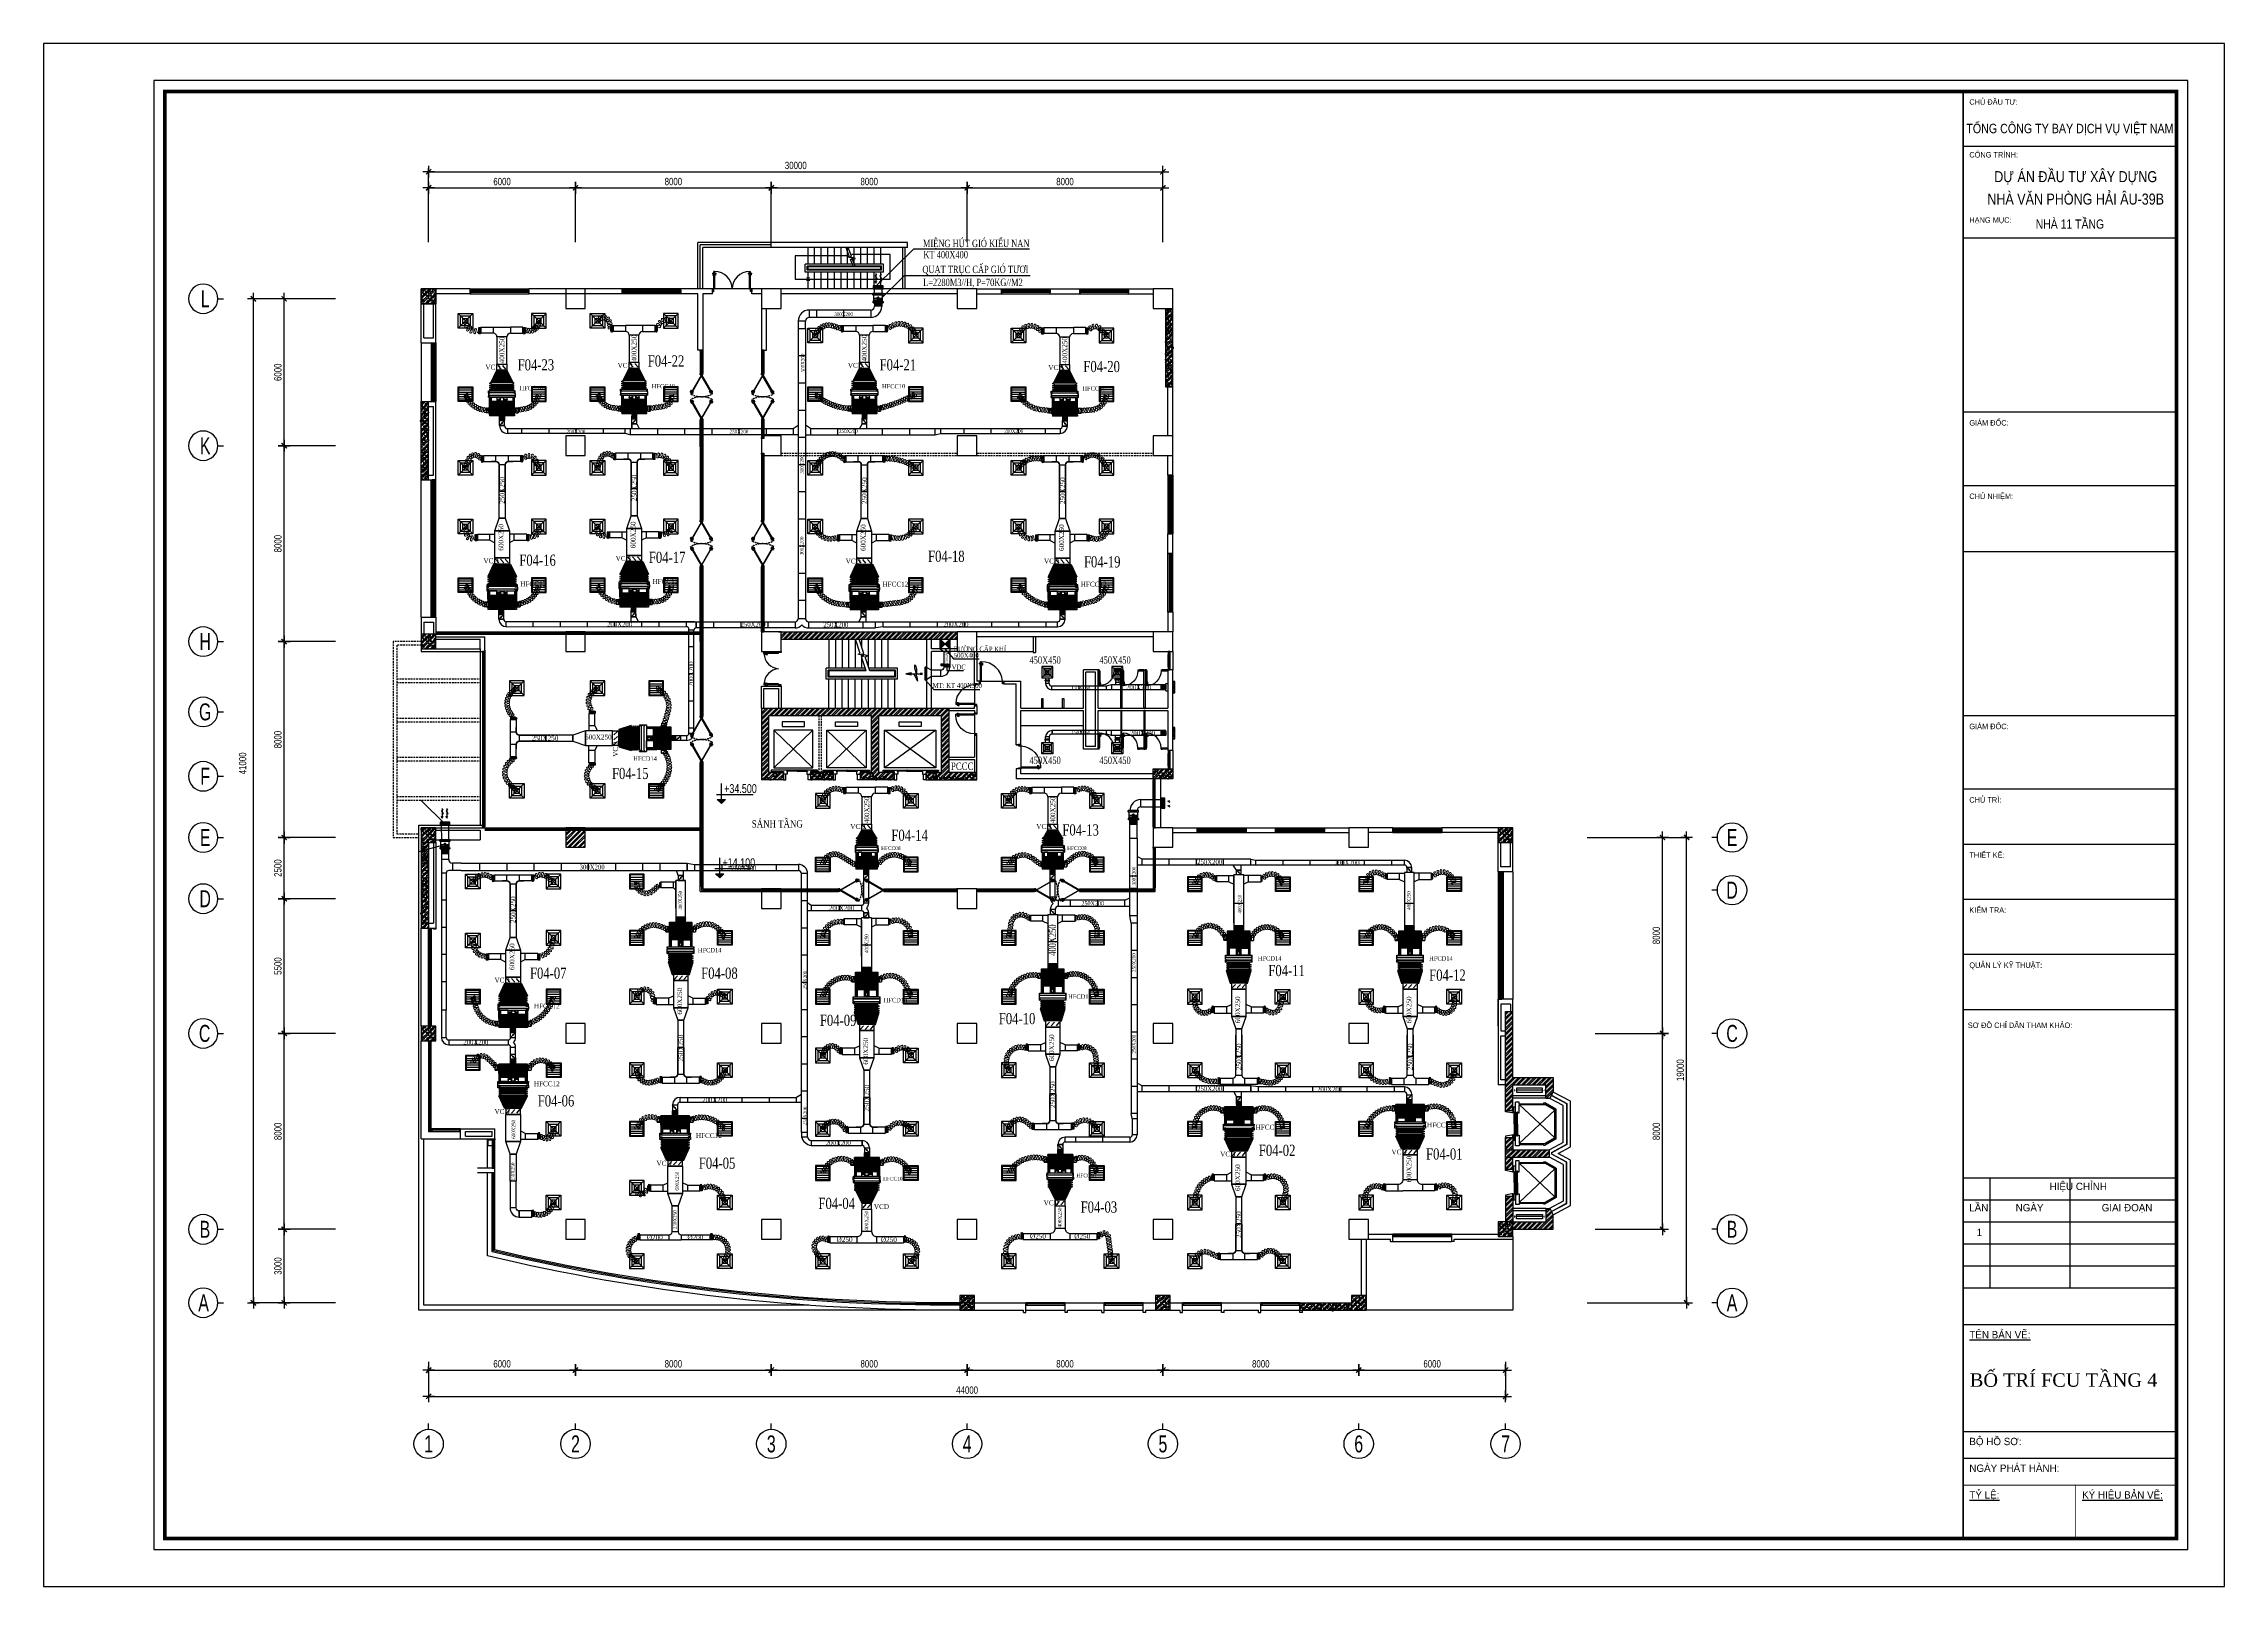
# Model space of a CAD drawing. Header units: metres. Extents: x 352651 to 1421851, y -87441 to -24441.
# Drawn here: x 619951 to 709051, y -87441 to -24441 of the extents above; entities that cross this region are included whole.
import ezdxf
from ezdxf.enums import TextEntityAlignment as Align

# ---------------------------------------------------------------- set-up
doc = ezdxf.new("R2010")
doc.units = ezdxf.units.M
doc.header["$LTSCALE"] = 300
doc.header["$MEASUREMENT"] = 0
doc.header["$PDMODE"] = 2
doc.linetypes.add('DASHED2', pattern=[0.375, 0.25, -0.125])
doc.layers.get('0').update_dxf_attribs({"linetype": 'CONTINUOUS'})
doc.layers.get('Defpoints').update_dxf_attribs({"linetype": 'CONTINUOUS'})
for name, color, linetype in [('0-TEXT', 7, 'CONTINUOUS'), ('0-THAY', 7, 'CONTINUOUS'), ('100', 2, 'CONTINUOUS'), ('bat noi mem', 4, 'CONTINUOUS'), ('CUA', 8, 'CONTINUOUS'), ('CUAGIO', 2, 'CONTINUOUS'), ('dien', 2, 'CONTINUOUS'), ('DIM', 1, 'CONTINUOUS'), ('HATCH', 145, 'CONTINUOUS'), ('KHUAT', 8, 'DASHED2'), ('KT', 1, 'CONTINUOUS'), ('NOITHAT', 145, 'CONTINUOUS'), ('TEXT', 4, 'CONTINUOUS'), ('THAY', 9, 'CONTINUOUS'), ('thiet bi', 11, 'CONTINUOUS'), ('TUONG', 7, 'CONTINUOUS'), ('vach', 6, 'CONTINUOUS')]:
    doc.layers.add(name, color=color, linetype=linetype)
doc.layers.add('noi mem', color=5, linetype='BATTING', lineweight=0)
doc.styles.add('20', font='vntimeh.shx', dxfattribs={"width": 0.75, "bigfont": 'vns.shx'})
doc.styles.add('ANO', font='VnAvantH.TTF')
doc.styles.add('chu thich', font='vntimeh.shx', dxfattribs={"width": 0.8})
doc.styles.add('CHUKICHTHUOC', font='vnshx.shx', dxfattribs={"width": 0.8, "height": 300, "bigfont": '@extfont2.shx'})
doc.styles.add('CHUTENTRUC', font='VnAvantH.TTF', dxfattribs={"width": 0.8})
doc.styles.add('PHU', font='vntimeh.shx', dxfattribs={"width": 0.8})
doc.styles.add('ROMANS', font='romans.shx', dxfattribs={"width": 0.75, "bigfont": 'romancvn.shx'})
doc.styles.add('VnAvntH', font='VnAvantH.TTF', dxfattribs={"width": 0.85})
doc.styles.add('VNCC-RMD', font='vntimeh.shx', dxfattribs={"width": 0.75, "height": 300, "bigfont": 'vns.shx'})
doc.linetypes.add('BATTING', pattern='A,0.0001,-0.1,[134,ltypeshp.shx,S=0.1,R=0,X=-0.1,Y=0],-0.2,[134,ltypeshp.shx,S=0.1,R=180,X=0.1,Y=0],-0.1', length=0.4001)
doc.dimstyles.new('150', dxfattribs={"dimscale": 150, "dimtxt": 2, "dimasz": 0.1, "dimexe": 1, "dimexo": 0, "dimgap": 0.7, "dimtad": 1, "dimdec": 0, "dimzin": 0, "dimdsep": 46, "dimtxsty": 'CHUKICHTHUOC', "dimblk": 'ARR', "dimcen": 0, "dimdle": 1, "dimclrd": 3, "dimclre": 3, "dimclrt": 3, "dimadec": 0, "dimazin": 0, "dimtfac": 1, "dimtdec": 0, "dimtix": 1, "dimtmove": 2, "dimatfit": 3, "dimldrblk": 'ARR', "dimfxl": 1, "dimtolj": 1, "dimtzin": 0, "dimarcsym": 0})
pattern_1 = [(45, (177449.62, -347750.56), (-106.066017, 106.066017), []), (45, (177520.33, -347750.56), (-106.066017, 106.066017), [])]
pattern_2 = [(50, (177449.62, -347750.56), (215.178055, -18.82564), [22.5, -247.5]), (355, (177449.62, -347750.56), (-41.6254, 225.65764), [18, -198]), (100.4514, (177467.56, -347752.12), (173.552815, 206.83186), [19.12206, -210.34263]), (46.1842, (177449.62, -347690.56), (320.17231, -49.6557), [33.75, -371.25]), (96.6356, (177476.3, -347694.7), (280.39881, 292.23536), [28.68309, -315.5139]), (351.1842, (177449.62, -347690.56), (280.39858, 292.23558), [27, -297]), (21, (177479.62, -347705.56), (179.072116, -120.785667), [22.5, -247.5]), (326, (177479.62, -347705.56), (72.9946, 217.54501), [18, -198]), (71.4514, (177494.55, -347715.62), (252.06679, 96.75915), [19.12206, -210.34263]), (37.5, (177449.624, -347750.556), (3.647957, 99.868156), [0, -195.6, 0, -201, 0, -198.75]), (7.5, (177449.62, -347750.56), (78.920861, 118.323514), [0, -114.6, 0, -191.1, 0, -75.75]), (327.5, (177382.72, -347750.556), (160.146731, -6.766462), [0, -75, 0, -234, 0, -310.5]), (317.5, (177352.72, -347750.56), (174.95585, 30.031495), [0, -97.5, 0, -155.4, 0, -220.5])]
pattern_3 = [(45, (177449.62, -347750.56), (-106.066017, 106.066017), []), (45, (177520.33, -347750.56), (-106.066017, 106.066017), [])]
pattern_4 = [(50, (-105958.05, -347750.56), (215.178055, -18.82564), [22.5, -247.5]), (355, (-105958.05, -347750.56), (-41.6254, 225.65764), [18, -198]), (100.4514, (-105940.12, -347752.12), (173.552815, 206.831863), [19.122057, -210.342634]), (46.1842, (-105958.05, -347690.56), (320.172315, -49.655704), [33.75, -371.25]), (96.6356, (-105931.37, -347694.7), (280.39881, 292.23536), [28.68309, -315.5139]), (351.1842, (-105958.05, -347690.56), (280.39858, 292.23558), [27, -297]), (21, (-105928.05, -347705.56), (179.072116, -120.785667), [22.5, -247.5]), (326, (-105928.05, -347705.56), (72.9946, 217.545014), [18, -198]), (71.4514, (-105913.13, -347715.62), (252.06679, 96.75915), [19.122057, -210.342634]), (37.5, (-105958.05, -347750.556), (3.6479566, 99.868156), [0, -195.6, 0, -201, 0, -198.75]), (7.5, (-105958.05, -347750.56), (78.920861, 118.323514), [0, -114.6, 0, -191.1, 0, -75.75]), (327.5, (-106024.95, -347750.556), (160.146731, -6.7664615), [0, -75, 0, -234, 0, -310.5]), (317.5, (-106054.95, -347750.56), (174.95585, 30.031495), [0, -97.5, 0, -155.4, 0, -220.5])]
pattern_5 = [(45, (-105958.05, -347750.56), (-106.066017, 106.066017), []), (45, (-105887.34, -347750.56), (-106.066017, 106.066017), [])]
pattern_6 = [(0, (192295.673, -331490.506), (6.25, 12.5), [0, -12.5])]
pattern_7 = [(0, (177495.673, -331479.181), (6.25, 12.5), [0, -12.5])]
pattern_8 = [(0, (182895.673, -331379.217), (6.25, 12.5), [0, -12.5])]
pattern_9 = [(0, (200395.673, -331490.506), (6.25, 12.5), [0, -12.5])]
pattern_10 = [(45, (-181458.12, -88621.382), (-17.6776695, 17.6776695), [])]
pattern_11 = [(90, (701404.173, -608471.175), (12.5, 6.25), [0, -12.5])]
pattern_12 = [(180, (1231450.94, -4848.227), (-6.25, 12.5), [0, -12.5])]
pattern_13 = [(180, (1224450.94, -4848.227), (-6.25, 12.5), [0, -12.5])]
pattern_14 = [(180, (1216850.98, -6395.555), (-6.25, 12.5), [0, -12.5])]
pattern_15 = [(180, (1209250.94, -6539.427), (-6.25, 12.5), [0, -12.5])]
pattern_16 = [(180, (1201650.94, -4495.648), (-6.25, 12.5), [0, -12.5])]
pattern_17 = [(0, (-176471.301, -113850.794), (6.25, 12.5), [0, -12.5])]
pattern_18 = [(0, (-168871.168, -113850.794), (6.25, 12.5), [0, -12.5])]
pattern_19 = [(0, (184565.555, 215751.666), (6.25, -12.5), [0, -12.5])]
pattern_20 = [(0, (207596.001, 216126.754), (6.25, -12.5), [0, -12.5])]
pattern_21 = [(0, (214595.673, 216212.526), (6.25, -12.5), [0, -12.5])]
pattern_22 = [(0, (177945.589, 217866.523), (6.25, -12.5), [0, -12.5])]
pattern_23 = [(0, (177945.589, -348603.133), (6.25, 12.5), [0, -12.5])]
pattern_24 = [(45, (-3100, 0), (-26.5165043, 26.5165043), []), (135, (-3100, 0), (-26.5165043, -26.5165043), [])]

# ---------------------------------------------------------------- blocks, each defined once
blk = doc.blocks.new('ARR')
at = {"color": 1}
for p, q in [((-16, 0), (16, 0)), ((0, -16), (0, 16))]:
    blk.add_line(p, q, dxfattribs=at)
at = {"color": 3, "const_width": 3.6}
blk.add_lwpolyline([(-7.1, -7.1), (7.1, 7.1)], dxfattribs=at)
blk = doc.blocks.new('*D95')
at = {"layer": 'Defpoints', "color": 0, "ltscale": 1.5, "transparency": 16777216}
for p in [(629779, -72860), (631880, -72860), (631880, -75860)]:
    blk.add_point(p, dxfattribs=at)
at = {"layer": 'DIM', "color": 3, "lineweight": -2, "ltscale": 1.5, "transparency": 16777216}
for p, q in [((631880, -72860), (629629, -72860)), ((629779, -75845), (629779, -72875)), ((631880, -75860), (629629, -75860))]:
    blk.add_line(p, q, dxfattribs=at)
at = {"layer": 'DIM', "color": 3, "lineweight": -2, "ltscale": 1.5, "transparency": 16777216, "xscale": 15, "yscale": 15, "zscale": 15}
for p, rotation in [((629779, -72860), 90), ((629779, -75860), 270)]:
    blk.add_blockref('ARR', p, dxfattribs=dict(at, rotation=rotation))
at = {"layer": 'DIM', "color": 3, "ltscale": 1.5, "transparency": 16777216, "insert": (629524, -74360), "char_height": 300, "attachment_point": 5, "rotation": 90, "style": 'CHUKICHTHUOC'}
blk.add_mtext('\\A1;3000', dxfattribs=at)
blk = doc.blocks.new('*D96')
at = {"layer": 'Defpoints', "color": 0, "ltscale": 1.5, "transparency": 16777216}
for p in [(629779, -64860), (631880, -64860), (631880, -72860)]:
    blk.add_point(p, dxfattribs=at)
at = {"layer": 'DIM', "color": 3, "lineweight": -2, "ltscale": 1.5, "transparency": 16777216}
for p, q in [((631880, -64860), (629629, -64860)), ((629779, -72845), (629779, -64875)), ((631880, -72860), (629629, -72860))]:
    blk.add_line(p, q, dxfattribs=at)
at = {"layer": 'DIM', "color": 3, "lineweight": -2, "ltscale": 1.5, "transparency": 16777216, "xscale": 15, "yscale": 15, "zscale": 15}
for p, rotation in [((629779, -64860), 90), ((629779, -72860), 270)]:
    blk.add_blockref('ARR', p, dxfattribs=dict(at, rotation=rotation))
at = {"layer": 'DIM', "color": 3, "ltscale": 1.5, "transparency": 16777216, "insert": (629524, -68860), "char_height": 300, "attachment_point": 5, "rotation": 90, "style": 'CHUKICHTHUOC'}
blk.add_mtext('\\A1;8000', dxfattribs=at)
blk = doc.blocks.new('*D97')
at = {"layer": 'Defpoints', "color": 0, "ltscale": 1.5, "transparency": 16777216}
for p in [(629779, -34860), (631880, -34860), (631880, -40860)]:
    blk.add_point(p, dxfattribs=at)
at = {"layer": 'DIM', "color": 3, "lineweight": -2, "ltscale": 1.5, "transparency": 16777216}
for p, q in [((631880, -34860), (629629, -34860)), ((629779, -40845), (629779, -34875)), ((631880, -40860), (629629, -40860))]:
    blk.add_line(p, q, dxfattribs=at)
at = {"layer": 'DIM', "color": 3, "lineweight": -2, "ltscale": 1.5, "transparency": 16777216, "xscale": 15, "yscale": 15, "zscale": 15}
for p, rotation in [((629779, -34860), 90), ((629779, -40860), 270)]:
    blk.add_blockref('ARR', p, dxfattribs=dict(at, rotation=rotation))
at = {"layer": 'DIM', "color": 3, "ltscale": 1.5, "transparency": 16777216, "insert": (629524, -37860), "char_height": 300, "attachment_point": 5, "rotation": 90, "style": 'CHUKICHTHUOC'}
blk.add_mtext('\\A1;6000', dxfattribs=at)
blk = doc.blocks.new('*D98')
at = {"layer": 'Defpoints', "color": 0, "ltscale": 1.5, "transparency": 16777216}
for p in [(628520, -34860), (631880, -34860), (631880, -75860)]:
    blk.add_point(p, dxfattribs=at)
at = {"layer": 'DIM', "color": 3, "lineweight": -2, "ltscale": 1.5, "transparency": 16777216}
for p, q in [((631880, -34860), (628370, -34860)), ((628520, -75845), (628520, -34875)), ((631880, -75860), (628370, -75860))]:
    blk.add_line(p, q, dxfattribs=at)
at = {"layer": 'DIM', "color": 3, "lineweight": -2, "ltscale": 1.5, "transparency": 16777216, "xscale": 15, "yscale": 15, "zscale": 15}
for p, rotation in [((628520, -34860), 90), ((628520, -75860), 270)]:
    blk.add_blockref('ARR', p, dxfattribs=dict(at, rotation=rotation))
at = {"layer": 'DIM', "color": 3, "ltscale": 1.5, "transparency": 16777216, "insert": (628082, -53832), "char_height": 300, "attachment_point": 5, "rotation": 90, "style": 'CHUKICHTHUOC'}
blk.add_mtext('\\A1;41000', dxfattribs=at)
blk = doc.blocks.new('*D99')
at = {"layer": 'Defpoints', "color": 0, "ltscale": 1.5, "transparency": 16777216}
for p in [(641682, -78749), (649682, -78609), (649682, -78749)]:
    blk.add_point(p, dxfattribs=at)
at = {"layer": 'DIM', "color": 3, "lineweight": -2, "ltscale": 1.5, "transparency": 16777216}
for p, q in [((641682, -78749), (641682, -78459)), ((641697, -78609), (649667, -78609)), ((649682, -78749), (649682, -78459))]:
    blk.add_line(p, q, dxfattribs=at)
at = {"layer": 'DIM', "color": 3, "lineweight": -2, "ltscale": 1.5, "transparency": 16777216, "xscale": 15, "yscale": 15, "zscale": 15, "rotation": 180}
blk.add_blockref('ARR', (641682, -78609), dxfattribs=at)
at = {"layer": 'DIM', "color": 3, "lineweight": -2, "ltscale": 1.5, "transparency": 16777216, "xscale": 15, "yscale": 15, "zscale": 15}
blk.add_blockref('ARR', (649682, -78609), dxfattribs=at)
at = {"layer": 'DIM', "color": 3, "ltscale": 1.5, "transparency": 16777216, "insert": (645682, -78354), "char_height": 300, "attachment_point": 5, "style": 'CHUKICHTHUOC'}
blk.add_mtext('\\A1;8000', dxfattribs=at)
blk = doc.blocks.new('*D100')
at = {"layer": 'Defpoints', "color": 0, "ltscale": 1.5, "transparency": 16777216}
for p in [(649682, -78749), (657682, -78609), (657682, -78749)]:
    blk.add_point(p, dxfattribs=at)
at = {"layer": 'DIM', "color": 3, "lineweight": -2, "ltscale": 1.5, "transparency": 16777216}
for p, q in [((649682, -78749), (649682, -78459)), ((649697, -78609), (657667, -78609)), ((657682, -78749), (657682, -78459))]:
    blk.add_line(p, q, dxfattribs=at)
at = {"layer": 'DIM', "color": 3, "lineweight": -2, "ltscale": 1.5, "transparency": 16777216, "xscale": 15, "yscale": 15, "zscale": 15, "rotation": 180}
blk.add_blockref('ARR', (649682, -78609), dxfattribs=at)
at = {"layer": 'DIM', "color": 3, "lineweight": -2, "ltscale": 1.5, "transparency": 16777216, "xscale": 15, "yscale": 15, "zscale": 15}
blk.add_blockref('ARR', (657682, -78609), dxfattribs=at)
at = {"layer": 'DIM', "color": 3, "ltscale": 1.5, "transparency": 16777216, "insert": (653682, -78354), "char_height": 300, "attachment_point": 5, "style": 'CHUKICHTHUOC'}
blk.add_mtext('\\A1;8000', dxfattribs=at)
blk = doc.blocks.new('*D101')
at = {"layer": 'Defpoints', "color": 0, "ltscale": 1.5, "transparency": 16777216}
for p in [(657682, -78749), (665682, -78609), (665682, -78749)]:
    blk.add_point(p, dxfattribs=at)
at = {"layer": 'DIM', "color": 3, "lineweight": -2, "ltscale": 1.5, "transparency": 16777216}
for p, q in [((657682, -78749), (657682, -78459)), ((657697, -78609), (665667, -78609)), ((665682, -78749), (665682, -78459))]:
    blk.add_line(p, q, dxfattribs=at)
at = {"layer": 'DIM', "color": 3, "lineweight": -2, "ltscale": 1.5, "transparency": 16777216, "xscale": 15, "yscale": 15, "zscale": 15, "rotation": 180}
blk.add_blockref('ARR', (657682, -78609), dxfattribs=at)
at = {"layer": 'DIM', "color": 3, "lineweight": -2, "ltscale": 1.5, "transparency": 16777216, "xscale": 15, "yscale": 15, "zscale": 15}
blk.add_blockref('ARR', (665682, -78609), dxfattribs=at)
at = {"layer": 'DIM', "color": 3, "ltscale": 1.5, "transparency": 16777216, "insert": (661682, -78354), "char_height": 300, "attachment_point": 5, "style": 'CHUKICHTHUOC'}
blk.add_mtext('\\A1;8000', dxfattribs=at)
blk = doc.blocks.new('*D102')
at = {"layer": 'Defpoints', "color": 0, "ltscale": 1.5, "transparency": 16777216}
for p in [(665682, -78749), (673682, -78609), (673682, -78749)]:
    blk.add_point(p, dxfattribs=at)
at = {"layer": 'DIM', "color": 3, "lineweight": -2, "ltscale": 1.5, "transparency": 16777216}
for p, q in [((665682, -78749), (665682, -78459)), ((665697, -78609), (673667, -78609)), ((673682, -78749), (673682, -78459))]:
    blk.add_line(p, q, dxfattribs=at)
at = {"layer": 'DIM', "color": 3, "lineweight": -2, "ltscale": 1.5, "transparency": 16777216, "xscale": 15, "yscale": 15, "zscale": 15, "rotation": 180}
blk.add_blockref('ARR', (665682, -78609), dxfattribs=at)
at = {"layer": 'DIM', "color": 3, "lineweight": -2, "ltscale": 1.5, "transparency": 16777216, "xscale": 15, "yscale": 15, "zscale": 15}
blk.add_blockref('ARR', (673682, -78609), dxfattribs=at)
at = {"layer": 'DIM', "color": 3, "ltscale": 1.5, "transparency": 16777216, "insert": (669682, -78354), "char_height": 300, "attachment_point": 5, "style": 'CHUKICHTHUOC'}
blk.add_mtext('\\A1;8000', dxfattribs=at)
blk = doc.blocks.new('*D103')
at = {"layer": 'Defpoints', "color": 0, "ltscale": 1.5, "transparency": 16777216}
for p in [(673682, -78749), (679682, -78609), (679682, -78749)]:
    blk.add_point(p, dxfattribs=at)
at = {"layer": 'DIM', "color": 3, "lineweight": -2, "ltscale": 1.5, "transparency": 16777216}
for p, q in [((673682, -78749), (673682, -78459)), ((673697, -78609), (679667, -78609)), ((679682, -78749), (679682, -78459))]:
    blk.add_line(p, q, dxfattribs=at)
at = {"layer": 'DIM', "color": 3, "lineweight": -2, "ltscale": 1.5, "transparency": 16777216, "xscale": 15, "yscale": 15, "zscale": 15, "rotation": 180}
blk.add_blockref('ARR', (673682, -78609), dxfattribs=at)
at = {"layer": 'DIM', "color": 3, "lineweight": -2, "ltscale": 1.5, "transparency": 16777216, "xscale": 15, "yscale": 15, "zscale": 15}
blk.add_blockref('ARR', (679682, -78609), dxfattribs=at)
at = {"layer": 'DIM', "color": 3, "ltscale": 1.5, "transparency": 16777216, "insert": (676682, -78354), "char_height": 300, "attachment_point": 5, "style": 'CHUKICHTHUOC'}
blk.add_mtext('\\A1;6000', dxfattribs=at)
blk = doc.blocks.new('*D104')
at = {"layer": 'Defpoints', "color": 0, "ltscale": 1.5, "transparency": 16777216}
for p in [(635682, -78265), (679682, -78265), (679682, -79683)]:
    blk.add_point(p, dxfattribs=at)
at = {"layer": 'DIM', "color": 3, "lineweight": -2, "ltscale": 1.5, "transparency": 16777216}
for p, q in [((635682, -78265), (635682, -79833)), ((679682, -78265), (679682, -79833)), ((635697, -79683), (679667, -79683))]:
    blk.add_line(p, q, dxfattribs=at)
at = {"layer": 'DIM', "color": 3, "lineweight": -2, "ltscale": 1.5, "transparency": 16777216, "xscale": 15, "yscale": 15, "zscale": 15, "rotation": 180}
blk.add_blockref('ARR', (635682, -79683), dxfattribs=at)
at = {"layer": 'DIM', "color": 3, "lineweight": -2, "ltscale": 1.5, "transparency": 16777216, "xscale": 15, "yscale": 15, "zscale": 15}
blk.add_blockref('ARR', (679682, -79683), dxfattribs=at)
at = {"layer": 'DIM', "color": 3, "ltscale": 1.5, "transparency": 16777216, "insert": (657682, -79428), "char_height": 300, "attachment_point": 5, "style": 'CHUKICHTHUOC'}
blk.add_mtext('\\A1;44000', dxfattribs=at)
blk = doc.blocks.new('*D105')
at = {"layer": 'Defpoints', "color": 0, "ltscale": 1.5, "transparency": 16777216}
for p in [(683339, -64860), (686097, -64860), (683339, -72860)]:
    blk.add_point(p, dxfattribs=at)
at = {"layer": 'DIM', "color": 3, "lineweight": -2, "ltscale": 1.5, "transparency": 16777216}
for p, q in [((683339, -64860), (686247, -64860)), ((686097, -72845), (686097, -64875)), ((683339, -72860), (686247, -72860))]:
    blk.add_line(p, q, dxfattribs=at)
at = {"layer": 'DIM', "color": 3, "lineweight": -2, "ltscale": 1.5, "transparency": 16777216, "xscale": 15, "yscale": 15, "zscale": 15}
for p, rotation in [((686097, -64860), 90), ((686097, -72860), 270)]:
    blk.add_blockref('ARR', p, dxfattribs=dict(at, rotation=rotation))
at = {"layer": 'DIM', "color": 3, "ltscale": 1.5, "transparency": 16777216, "insert": (685842, -68860), "char_height": 300, "attachment_point": 5, "rotation": 90, "style": 'CHUKICHTHUOC'}
blk.add_mtext('\\A1;8000', dxfattribs=at)
blk = doc.blocks.new('*D106')
at = {"layer": 'Defpoints', "color": 0, "ltscale": 1.5, "transparency": 16777216}
for p in [(683339, -56860), (686097, -56860), (683339, -64860)]:
    blk.add_point(p, dxfattribs=at)
at = {"layer": 'DIM', "color": 3, "lineweight": -2, "ltscale": 1.5, "transparency": 16777216}
for p, q in [((683339, -56860), (686247, -56860)), ((686097, -64845), (686097, -56875)), ((683339, -64860), (686247, -64860))]:
    blk.add_line(p, q, dxfattribs=at)
at = {"layer": 'DIM', "color": 3, "lineweight": -2, "ltscale": 1.5, "transparency": 16777216, "xscale": 15, "yscale": 15, "zscale": 15}
for p, rotation in [((686097, -56860), 90), ((686097, -64860), 270)]:
    blk.add_blockref('ARR', p, dxfattribs=dict(at, rotation=rotation))
at = {"layer": 'DIM', "color": 3, "ltscale": 1.5, "transparency": 16777216, "insert": (685842, -60860), "char_height": 300, "attachment_point": 5, "rotation": 90, "style": 'CHUKICHTHUOC'}
blk.add_mtext('\\A1;8000', dxfattribs=at)
blk = doc.blocks.new('*D107')
at = {"layer": 'Defpoints', "color": 0, "ltscale": 1.5, "transparency": 16777216}
for p in [(683011, -56860), (687078, -56860), (683011, -75860)]:
    blk.add_point(p, dxfattribs=at)
at = {"layer": 'DIM', "color": 3, "lineweight": -2, "ltscale": 1.5, "transparency": 16777216}
for p, q in [((683011, -56860), (687228, -56860)), ((687078, -75845), (687078, -56875)), ((683011, -75860), (687228, -75860))]:
    blk.add_line(p, q, dxfattribs=at)
at = {"layer": 'DIM', "color": 3, "lineweight": -2, "ltscale": 1.5, "transparency": 16777216, "xscale": 15, "yscale": 15, "zscale": 15}
for p, rotation in [((687078, -56860), 90), ((687078, -75860), 270)]:
    blk.add_blockref('ARR', p, dxfattribs=dict(at, rotation=rotation))
at = {"layer": 'DIM', "color": 3, "ltscale": 1.5, "transparency": 16777216, "insert": (686823, -66360), "char_height": 300, "attachment_point": 5, "rotation": 90, "style": 'CHUKICHTHUOC'}
blk.add_mtext('\\A1;19000', dxfattribs=at)
blk = doc.blocks.new('*D108')
at = {"layer": 'Defpoints', "color": 0, "ltscale": 1.5, "transparency": 16777216}
for p in [(635682, -78749), (641682, -78609), (641682, -78749)]:
    blk.add_point(p, dxfattribs=at)
at = {"layer": 'DIM', "color": 3, "lineweight": -2, "ltscale": 1.5, "transparency": 16777216}
for p, q in [((635682, -78749), (635682, -78459)), ((635697, -78609), (641667, -78609)), ((641682, -78749), (641682, -78459))]:
    blk.add_line(p, q, dxfattribs=at)
at = {"layer": 'DIM', "color": 3, "lineweight": -2, "ltscale": 1.5, "transparency": 16777216, "xscale": 15, "yscale": 15, "zscale": 15, "rotation": 180}
blk.add_blockref('ARR', (635682, -78609), dxfattribs=at)
at = {"layer": 'DIM', "color": 3, "lineweight": -2, "ltscale": 1.5, "transparency": 16777216, "xscale": 15, "yscale": 15, "zscale": 15}
blk.add_blockref('ARR', (641682, -78609), dxfattribs=at)
at = {"layer": 'DIM', "color": 3, "ltscale": 1.5, "transparency": 16777216, "insert": (638682, -78354), "char_height": 300, "attachment_point": 5, "style": 'CHUKICHTHUOC'}
blk.add_mtext('\\A1;6000', dxfattribs=at)
blk = doc.blocks.new('*D109')
at = {"layer": 'Defpoints', "color": 0, "ltscale": 1.5, "transparency": 16777216}
for p in [(629779, -40860), (631880, -40860), (631880, -48860)]:
    blk.add_point(p, dxfattribs=at)
at = {"layer": 'DIM', "color": 3, "lineweight": -2, "ltscale": 1.5, "transparency": 16777216}
for p, q in [((631880, -40860), (629629, -40860)), ((629779, -48845), (629779, -40875)), ((631880, -48860), (629629, -48860))]:
    blk.add_line(p, q, dxfattribs=at)
at = {"layer": 'DIM', "color": 3, "lineweight": -2, "ltscale": 1.5, "transparency": 16777216, "xscale": 15, "yscale": 15, "zscale": 15}
for p, rotation in [((629779, -40860), 90), ((629779, -48860), 270)]:
    blk.add_blockref('ARR', p, dxfattribs=dict(at, rotation=rotation))
at = {"layer": 'DIM', "color": 3, "ltscale": 1.5, "transparency": 16777216, "insert": (629524, -44860), "char_height": 300, "attachment_point": 5, "rotation": 90, "style": 'CHUKICHTHUOC'}
blk.add_mtext('\\A1;8000', dxfattribs=at)
blk = doc.blocks.new('*D110')
at = {"layer": 'Defpoints', "color": 0, "ltscale": 1.5, "transparency": 16777216}
for p in [(629779, -48860), (631630, -48860), (631880, -56860)]:
    blk.add_point(p, dxfattribs=at)
at = {"layer": 'DIM', "color": 3, "lineweight": -2, "ltscale": 1.5, "transparency": 16777216}
for p, q in [((631630, -48860), (629629, -48860)), ((629779, -56845), (629779, -48875)), ((631880, -56860), (629629, -56860))]:
    blk.add_line(p, q, dxfattribs=at)
at = {"layer": 'DIM', "color": 3, "lineweight": -2, "ltscale": 1.5, "transparency": 16777216, "xscale": 15, "yscale": 15, "zscale": 15}
for p, rotation in [((629779, -48860), 90), ((629779, -56860), 270)]:
    blk.add_blockref('ARR', p, dxfattribs=dict(at, rotation=rotation))
at = {"layer": 'DIM', "color": 3, "ltscale": 1.5, "transparency": 16777216, "insert": (629524, -52860), "char_height": 300, "attachment_point": 5, "rotation": 90, "style": 'CHUKICHTHUOC'}
blk.add_mtext('\\A1;8000', dxfattribs=at)
blk = doc.blocks.new('*D111')
at = {"layer": 'Defpoints', "color": 0, "ltscale": 1.5, "transparency": 16777216}
for p in [(629779, -59360), (631880, -59360), (631880, -64860)]:
    blk.add_point(p, dxfattribs=at)
at = {"layer": 'DIM', "color": 3, "lineweight": -2, "ltscale": 1.5, "transparency": 16777216}
for p, q in [((631880, -59360), (629629, -59360)), ((629779, -64845), (629779, -59375)), ((631880, -64860), (629629, -64860))]:
    blk.add_line(p, q, dxfattribs=at)
at = {"layer": 'DIM', "color": 3, "lineweight": -2, "ltscale": 1.5, "transparency": 16777216, "xscale": 15, "yscale": 15, "zscale": 15}
for p, rotation in [((629779, -59360), 90), ((629779, -64860), 270)]:
    blk.add_blockref('ARR', p, dxfattribs=dict(at, rotation=rotation))
at = {"layer": 'DIM', "color": 3, "ltscale": 1.5, "transparency": 16777216, "insert": (629524, -62110), "char_height": 300, "attachment_point": 5, "rotation": 90, "style": 'CHUKICHTHUOC'}
blk.add_mtext('\\A1;5500', dxfattribs=at)
blk = doc.blocks.new('*D112')
at = {"layer": 'Defpoints', "color": 0, "ltscale": 1.5, "transparency": 16777216}
for p in [(629779, -56860), (631880, -56860), (631880, -59360)]:
    blk.add_point(p, dxfattribs=at)
at = {"layer": 'DIM', "color": 3, "lineweight": -2, "ltscale": 1.5, "transparency": 16777216}
for p, q in [((631880, -56860), (629629, -56860)), ((629779, -59345), (629779, -56875)), ((631880, -59360), (629629, -59360))]:
    blk.add_line(p, q, dxfattribs=at)
at = {"layer": 'DIM', "color": 3, "lineweight": -2, "ltscale": 1.5, "transparency": 16777216, "xscale": 15, "yscale": 15, "zscale": 15}
for p, rotation in [((629779, -56860), 90), ((629779, -59360), 270)]:
    blk.add_blockref('ARR', p, dxfattribs=dict(at, rotation=rotation))
at = {"layer": 'DIM', "color": 3, "ltscale": 1.5, "transparency": 16777216, "insert": (629524, -58110), "char_height": 300, "attachment_point": 5, "rotation": 90, "style": 'CHUKICHTHUOC'}
blk.add_mtext('\\A1;2500', dxfattribs=at)
blk = doc.blocks.new('COTSAN')
for p, q in [((-1.34, 2.54), (8.9, 2.54)), ((0, 1.04), (0, 5.58))]:
    blk.add_line(p, q)
blk.add_lwpolyline([(-1.2, 1.11), (1.2, 1.11), (0, 0)], close=True)
blk.add_solid([(-1.2, 1.11), (1.2, 1.11), (0, 0)])
at = {"style": 'ANO', "width": 0.75}
blk.add_attdef('+0.000', (0.77, 2.94), '', height=2.5, dxfattribs=at)
blk = doc.blocks.new('c1800')
at = {"layer": 'CUA', "ltscale": 0.2}
for p, q in [((47, 635), (-2, 635)), ((50, 0), (0, -100)), ((50, -100), (0, 0)), ((16, 619), (16, 570)), ((16, 570), (28, 570)), ((22, 661), (22, 607)), ((28, 619), (28, 570)), ((50, 0), (50, 710)), ((90, 710), (50, 710)), ((50, -100), (50, 0)), ((90, 0), (50, 0)), ((90, 0), (90, 710)), ((93, 635), (142, 635)), ((112, 619), (112, 570)), ((124, 570), (112, 570)), ((118, 661), (118, 607)), ((124, 619), (124, 570)), ((1507, 635), (1458, 635)), ((1476, 619), (1476, 570)), ((1476, 570), (1488, 570)), ((1482, 661), (1482, 607)), ((1488, 619), (1488, 570)), ((1510, 0), (1510, 710)), ((1510, 710), (1550, 710)), ((1510, 0), (1550, 0)), ((1550, 0), (1550, 710)), ((1550, -100), (1550, 0)), ((1550, -100), (1600, 0)), ((1550, 0), (1600, -100)), ((1553, 635), (1602, 635)), ((1572, 619), (1572, 570)), ((1584, 570), (1572, 570)), ((1578, 661), (1578, 607)), ((1584, 619), (1584, 570)), ((50, -100), (50, -100)), ((1550, -100), (1550, -100))]:
    blk.add_line(p, q, dxfattribs=at)
for points in [[(50, 0), (0, 0), (0, -100), (50, -100)], [(1550, 0), (1600, 0), (1600, -100), (1550, -100)]]:
    blk.add_lwpolyline(points, close=True, dxfattribs=at)
for centre in [(22, 635), (118, 635), (1482, 635), (1578, 635)]:
    blk.add_circle(centre, 17.3, dxfattribs=at)
for centre, start, end in [((90, 0), 0, 90), ((1510, 0), 90, 180)]:
    blk.add_arc(centre, 710, start, end, dxfattribs=at)
blk = doc.blocks.new('*D113')
at = {"layer": 'Defpoints', "color": 0, "ltscale": 1.5, "transparency": 16777216}
for p in [(641682, -30329), (635682, -32544), (641682, -32544)]:
    blk.add_point(p, dxfattribs=at)
at = {"layer": 'DIM', "color": 3, "lineweight": -2, "ltscale": 1.5, "transparency": 16777216}
for p, q in [((635682, -32544), (635682, -30179)), ((641682, -32544), (641682, -30179)), ((635697, -30329), (641667, -30329))]:
    blk.add_line(p, q, dxfattribs=at)
at = {"layer": 'DIM', "color": 3, "lineweight": -2, "ltscale": 1.5, "transparency": 16777216, "xscale": 15, "yscale": 15, "zscale": 15, "rotation": 180}
blk.add_blockref('ARR', (635682, -30329), dxfattribs=at)
at = {"layer": 'DIM', "color": 3, "lineweight": -2, "ltscale": 1.5, "transparency": 16777216, "xscale": 15, "yscale": 15, "zscale": 15}
blk.add_blockref('ARR', (641682, -30329), dxfattribs=at)
at = {"layer": 'DIM', "color": 3, "ltscale": 1.5, "transparency": 16777216, "insert": (638682, -30074), "char_height": 300, "attachment_point": 5, "style": 'CHUKICHTHUOC'}
blk.add_mtext('\\A1;6000', dxfattribs=at)
blk = doc.blocks.new('*D114')
at = {"layer": 'Defpoints', "color": 0, "ltscale": 1.5, "transparency": 16777216}
for p in [(649682, -30329), (641682, -32544), (649682, -32544)]:
    blk.add_point(p, dxfattribs=at)
at = {"layer": 'DIM', "color": 3, "lineweight": -2, "ltscale": 1.5, "transparency": 16777216}
for p, q in [((641682, -32544), (641682, -30179)), ((649682, -32544), (649682, -30179)), ((641697, -30329), (649667, -30329))]:
    blk.add_line(p, q, dxfattribs=at)
at = {"layer": 'DIM', "color": 3, "lineweight": -2, "ltscale": 1.5, "transparency": 16777216, "xscale": 15, "yscale": 15, "zscale": 15, "rotation": 180}
blk.add_blockref('ARR', (641682, -30329), dxfattribs=at)
at = {"layer": 'DIM', "color": 3, "lineweight": -2, "ltscale": 1.5, "transparency": 16777216, "xscale": 15, "yscale": 15, "zscale": 15}
blk.add_blockref('ARR', (649682, -30329), dxfattribs=at)
at = {"layer": 'DIM', "color": 3, "ltscale": 1.5, "transparency": 16777216, "insert": (645682, -30074), "char_height": 300, "attachment_point": 5, "style": 'CHUKICHTHUOC'}
blk.add_mtext('\\A1;8000', dxfattribs=at)
blk = doc.blocks.new('*D115')
at = {"layer": 'Defpoints', "color": 0, "ltscale": 1.5, "transparency": 16777216}
for p in [(657682, -30329), (649682, -32544), (657682, -32544)]:
    blk.add_point(p, dxfattribs=at)
at = {"layer": 'DIM', "color": 3, "lineweight": -2, "ltscale": 1.5, "transparency": 16777216}
for p, q in [((649682, -32544), (649682, -30179)), ((657682, -32544), (657682, -30179)), ((649697, -30329), (657667, -30329))]:
    blk.add_line(p, q, dxfattribs=at)
at = {"layer": 'DIM', "color": 3, "lineweight": -2, "ltscale": 1.5, "transparency": 16777216, "xscale": 15, "yscale": 15, "zscale": 15, "rotation": 180}
blk.add_blockref('ARR', (649682, -30329), dxfattribs=at)
at = {"layer": 'DIM', "color": 3, "lineweight": -2, "ltscale": 1.5, "transparency": 16777216, "xscale": 15, "yscale": 15, "zscale": 15}
blk.add_blockref('ARR', (657682, -30329), dxfattribs=at)
at = {"layer": 'DIM', "color": 3, "ltscale": 1.5, "transparency": 16777216, "insert": (653682, -30074), "char_height": 300, "attachment_point": 5, "style": 'CHUKICHTHUOC'}
blk.add_mtext('\\A1;8000', dxfattribs=at)
blk = doc.blocks.new('*D116')
at = {"layer": 'Defpoints', "color": 0, "ltscale": 1.5, "transparency": 16777216}
for p in [(665682, -30329), (657682, -32544), (665682, -32544)]:
    blk.add_point(p, dxfattribs=at)
at = {"layer": 'DIM', "color": 3, "lineweight": -2, "ltscale": 1.5, "transparency": 16777216}
for p, q in [((657682, -32544), (657682, -30179)), ((665682, -32544), (665682, -30179)), ((657697, -30329), (665667, -30329))]:
    blk.add_line(p, q, dxfattribs=at)
at = {"layer": 'DIM', "color": 3, "lineweight": -2, "ltscale": 1.5, "transparency": 16777216, "xscale": 15, "yscale": 15, "zscale": 15, "rotation": 180}
blk.add_blockref('ARR', (657682, -30329), dxfattribs=at)
at = {"layer": 'DIM', "color": 3, "lineweight": -2, "ltscale": 1.5, "transparency": 16777216, "xscale": 15, "yscale": 15, "zscale": 15}
blk.add_blockref('ARR', (665682, -30329), dxfattribs=at)
at = {"layer": 'DIM', "color": 3, "ltscale": 1.5, "transparency": 16777216, "insert": (661682, -30074), "char_height": 300, "attachment_point": 5, "style": 'CHUKICHTHUOC'}
blk.add_mtext('\\A1;8000', dxfattribs=at)
blk = doc.blocks.new('*D117')
at = {"layer": 'Defpoints', "color": 0, "ltscale": 1.5, "transparency": 16777216}
for p in [(665682, -29671), (635682, -32544), (665682, -32544)]:
    blk.add_point(p, dxfattribs=at)
at = {"layer": 'DIM', "color": 3, "lineweight": -2, "ltscale": 1.5, "transparency": 16777216}
for p, q in [((635682, -32544), (635682, -29521)), ((635697, -29671), (665667, -29671)), ((665682, -32544), (665682, -29521))]:
    blk.add_line(p, q, dxfattribs=at)
at = {"layer": 'DIM', "color": 3, "lineweight": -2, "ltscale": 1.5, "transparency": 16777216, "xscale": 15, "yscale": 15, "zscale": 15, "rotation": 180}
blk.add_blockref('ARR', (635682, -29671), dxfattribs=at)
at = {"layer": 'DIM', "color": 3, "lineweight": -2, "ltscale": 1.5, "transparency": 16777216, "xscale": 15, "yscale": 15, "zscale": 15}
blk.add_blockref('ARR', (665682, -29671), dxfattribs=at)
at = {"layer": 'DIM', "color": 3, "ltscale": 1.5, "transparency": 16777216, "insert": (650682, -29416), "char_height": 300, "attachment_point": 5, "style": 'CHUKICHTHUOC'}
blk.add_mtext('\\A1;30000', dxfattribs=at)
blk = doc.blocks.new('A$C1C310622')
at = {"layer": 'CUA', "ltscale": 0.2}
for p, q in [((-167.75, -342.85), (-168.25, -343.35)), ((-167.75, -343.35), (-168.25, -342.85)), ((-167.75, -342.85), (-168.25, -342.85)), ((-168.25, -343.35), (-168.25, -342.85)), ((-167.75, -343.35), (-168.25, -343.35)), ((-167.75, -342.85), (-167.75, -343.35)), ((-167.75, -342.85), (-167.75, -343.35)), ((-167.75, -342.85), (-167.75, -342.85)), ((-161.95, -343.35), (-161.95, -349.35)), ((-161.95, -343.35), (-161.75, -343.35)), ((-161.75, -342.85), (-161.75, -343.35)), ((-161.75, -342.85), (-161.75, -342.85)), ((-161.75, -342.85), (-161.25, -342.85)), ((-161.75, -342.85), (-161.75, -343.35)), ((-161.75, -343.35), (-161.25, -342.85)), ((-161.75, -342.85), (-161.25, -343.35)), ((-161.75, -343.35), (-161.75, -349.35)), ((-161.75, -343.35), (-161.25, -343.35)), ((-161.25, -343.35), (-161.25, -342.85)), ((-161.99, -348.6), (-162.48, -348.6)), ((-162.29, -348.44), (-162.29, -347.94)), ((-162.29, -347.94), (-162.17, -347.94)), ((-162.23, -348.86), (-162.23, -348.31)), ((-162.17, -348.44), (-162.17, -347.94)), ((-161.95, -349.35), (-161.75, -349.35)), ((-161.75, -348.6), (-161.26, -348.6)), ((-161.56, -348.44), (-161.56, -347.94)), ((-161.44, -347.94), (-161.56, -347.94)), ((-161.5, -348.86), (-161.5, -348.31)), ((-161.44, -348.44), (-161.44, -347.94))]:
    blk.add_line(p, q, dxfattribs=at)
for centre in [(-162.23, -348.6), (-161.5, -348.6)]:
    blk.add_circle(centre, 0.173, dxfattribs=at)
at = {"layer": 'CUA', "linetype": 'Continuous'}
blk.add_arc((-161.75, -343.35), 6, 180, 268.23678, dxfattribs=at)
blk = doc.blocks.new('c1000')
at = {"layer": 'CUA', "ltscale": 0.2}
for p, q in [((50, 100), (50, 900)), ((90, 900), (50, 900)), ((90, 100), (90, 900)), ((47, 825), (-2, 825)), ((50, 100), (0, 0)), ((50, 0), (0, 100)), ((16, 809), (16, 760)), ((16, 760), (28, 760)), ((22, 851), (22, 797)), ((28, 809), (28, 760)), ((50, 0), (50, 100)), ((90, 100), (50, 100)), ((50, 0), (50, 0)), ((93, 825), (142, 825)), ((112, 809), (112, 760)), ((124, 760), (112, 760)), ((118, 851), (118, 797)), ((124, 809), (124, 760)), ((950, 0), (950, 100)), ((950, 0), (1000, 100)), ((950, 100), (1000, 0)), ((950, 0), (950, 0))]:
    blk.add_line(p, q, dxfattribs=at)
for points in [[(50, 100), (0, 100), (0, 0), (50, 0)], [(950, 100), (1000, 100), (1000, 0), (950, 0)]]:
    blk.add_lwpolyline(points, close=True, dxfattribs=at)
for centre in [(22, 825), (118, 825)]:
    blk.add_circle(centre, 17.3, dxfattribs=at)
blk.add_arc((81, 28), 872, 4.75896, 89.39897, dxfattribs=at)
blk = doc.blocks.new('c900')
at = {"layer": 'CUA', "ltscale": 0.2}
for p, q in [((47, 785), (-2, 785)), ((50, 100), (0, 0)), ((50, 0), (0, 100)), ((16, 769), (16, 720)), ((16, 720), (28, 720)), ((22, 811), (22, 757)), ((28, 769), (28, 720)), ((50, 100), (50, 860)), ((90, 860), (50, 860)), ((50, 0), (50, 100)), ((90, 100), (50, 100)), ((50, 0), (50, 0)), ((90, 100), (90, 860)), ((93, 785), (142, 785)), ((112, 769), (112, 720)), ((124, 720), (112, 720)), ((118, 811), (118, 757)), ((124, 769), (124, 720)), ((850, 0), (850, 100)), ((850, 0), (900, 100)), ((850, 100), (900, 0)), ((850, 0), (850, 0))]:
    blk.add_line(p, q, dxfattribs=at)
for points in [[(50, 100), (0, 100), (0, 0), (50, 0)], [(850, 100), (900, 100), (900, 0), (850, 0)]]:
    blk.add_lwpolyline(points, close=True, dxfattribs=at)
for centre in [(22, 785), (118, 785)]:
    blk.add_circle(centre, 17.3, dxfattribs=at)
blk.add_arc((90, 100), 760, 0, 90, dxfattribs=at)
blk = doc.blocks.new('cot1')
at = {"layer": 'vach'}
blk.add_lwpolyline([(-400, -400), (400, -400), (400, 400), (-400, 400)], close=True, dxfattribs=at)
blk = doc.blocks.new('thang may')
at = {"layer": 'DIM'}
for p, q in [((1110, 5383), (40, 5383)), ((42, 4478), (81, 4478)), ((1230, 4813), (1620, 4588)), ((1235, 4822), (1625, 4597)), ((1631, 4569), (1631, 3431)), ((1641, 4569), (1641, 3431)), ((42, 3522), (81, 3522)), ((1230, 3187), (1620, 3412)), ((1235, 3178), (1625, 3403)), ((42, 2078), (81, 2078)), ((1230, 2413), (1620, 2188)), ((1235, 2422), (1625, 2197)), ((1631, 1031), (1631, 2169)), ((1641, 1031), (1641, 2169)), ((42, 1122), (81, 1122)), ((1230, 787), (1620, 1012)), ((1235, 778), (1625, 1003)), ((1110, 217), (40, 217))]:
    blk.add_line(p, q, dxfattribs=at)
at = {"layer": 'DIM', "const_width": 20}
for points in [[(-40, 5333), (-40, 5433)], [(40, 5383), (-40, 5383)], [(1110, 5383), (1190, 5383)], [(1190, 5333), (1190, 5433)], [(-40, 267), (-40, 167)], [(40, 217), (-40, 217)], [(1110, 217), (1190, 217)], [(1190, 267), (1190, 167)]]:
    blk.add_lwpolyline(points, dxfattribs=at)
at = {"layer": 'THAY'}
for p, q in [((-400, 4500), (-400, 4550)), ((-150, 4450), (-400, 4500)), ((1250, 5150), (-100, 5150)), ((1250, 5050), (-100, 5050)), ((-100, 4550), (-100, 4450)), ((-80, 4700), (-7, 4700)), ((-80, 4450), (-80, 4700)), ((-63, 4478), (-63, 4461)), ((-63, 4478), (-46, 4478)), ((-54, 4470), (-54, 4450)), ((-46, 4000), (-46, 4478)), ((-7, 4000), (-7, 4700)), ((3, 4000), (3, 4890)), ((149, 4890), (3, 4890)), ((42, 4000), (42, 4478)), ((98, 4478), (81, 4478)), ((81, 4000), (81, 4478)), ((89, 4470), (89, 4450)), ((98, 4478), (98, 4461)), ((149, 4830), (149, 4890)), ((149, 4830), (1155, 4830)), ((149, 4450), (149, 4800)), ((149, 4800), (1609, 3431)), ((149, 4800), (1208, 4800)), ((1609, 4569), (149, 3200)), ((1155, 4860), (1155, 4830)), ((1155, 4860), (1212, 4860)), ((1609, 4569), (1208, 4800)), ((1663, 4600), (1212, 4860)), ((1219, 4794), (1246, 4841)), ((1950, 4750), (1408, 5040)), ((1609, 4569), (1636, 4616)), ((1609, 3431), (1609, 4569)), ((1609, 4569), (1663, 4569)), ((1663, 3400), (1663, 4600)), ((1950, 3250), (1950, 4750)), ((-100, 4450), (-150, 4450)), ((-54, 4450), (-80, 4450)), ((-80, 3575), (-80, 3325)), ((-54, 3575), (-80, 3575)), ((-63, 3547), (-63, 3564)), ((-54, 3555), (-54, 3575)), ((-46, 3998), (-46, 4000)), ((-34, 3998), (-46, 3998)), ((-30, 3988), (-46, 3988)), ((-46, 3988), (-46, 3547)), ((-33, 4000), (-34, 3998)), ((-24, 4012), (-33, 4000)), ((-21, 4000), (-30, 3988)), ((-8, 4012), (-24, 4012)), ((-20, 4002), (-21, 4000)), ((-8, 4002), (-20, 4002)), ((-8, 4025), (-8, 4012)), ((-8, 4000), (-8, 4002)), ((-8, 3975), (-8, 4000)), ((-8, 4000), (-7, 4000)), ((-7, 3325), (-7, 4000)), ((3, 3110), (3, 4000)), ((42, 3998), (42, 4000)), ((43, 4000), (42, 4000)), ((42, 3988), (42, 3522)), ((43, 4025), (43, 4012)), ((43, 4012), (59, 4012)), ((43, 4002), (55, 4002)), ((43, 4000), (43, 4002)), ((43, 3975), (43, 4000)), ((55, 4002), (56, 4000)), ((56, 4000), (65, 3988)), ((59, 4012), (67, 4000)), ((65, 3988), (81, 3988)), ((67, 4000), (69, 3998)), ((69, 3998), (81, 3998)), ((81, 3998), (81, 4000)), ((81, 3988), (81, 3522)), ((89, 4450), (149, 4450)), ((-150, 3550), (-400, 3500)), ((-400, 3500), (-400, 3450)), ((-100, 3550), (-150, 3550)), ((-100, 3450), (-100, 3550)), ((-7, 3325), (-80, 3325)), ((-46, 3547), (-63, 3547)), ((149, 3110), (3, 3110)), ((98, 3522), (81, 3522)), ((89, 3530), (89, 3550)), ((89, 3550), (149, 3550)), ((98, 3522), (98, 3539)), ((149, 3550), (149, 3200)), ((149, 3200), (1208, 3200)), ((149, 3170), (1155, 3170)), ((149, 3170), (149, 3110)), ((1155, 3140), (1155, 3170)), ((1155, 3140), (1212, 3140)), ((1609, 3431), (1208, 3200)), ((1663, 3400), (1212, 3140)), ((1219, 3206), (1246, 3159)), ((1950, 3250), (1390, 2950)), ((1609, 3431), (1663, 3431)), ((1609, 3431), (1636, 3384)), ((-400, 2100), (-400, 2150)), ((-150, 2050), (-400, 2100)), ((-100, 2050), (-150, 2050)), ((-100, 2150), (-100, 2050)), ((-80, 2025), (-80, 2275)), ((-7, 2275), (-80, 2275)), ((-54, 2025), (-80, 2025)), ((-46, 2053), (-63, 2053)), ((-63, 2053), (-63, 2036)), ((-54, 2045), (-54, 2025)), ((-46, 1612), (-46, 2053)), ((-7, 2275), (-7, 1600)), ((3, 2490), (3, 1600)), ((149, 2490), (3, 2490)), ((42, 1612), (42, 2078)), ((81, 1612), (81, 2078)), ((98, 2078), (81, 2078)), ((89, 2070), (89, 2050)), ((89, 2050), (149, 2050)), ((98, 2078), (98, 2061)), ((149, 2430), (149, 2490)), ((149, 2430), (1155, 2430)), ((149, 2400), (1208, 2400)), ((1609, 1031), (149, 2400)), ((149, 2050), (149, 2400)), ((149, 800), (1609, 2169)), ((1155, 2460), (1155, 2430)), ((1155, 2460), (1212, 2460)), ((1609, 2169), (1208, 2400)), ((1663, 2200), (1212, 2460)), ((1219, 2394), (1246, 2441)), ((1950, 2350), (1390, 2650)), ((1609, 2169), (1636, 2216)), ((1609, 2169), (1609, 1031)), ((1609, 2169), (1663, 2169)), ((1663, 2200), (1663, 1000)), ((1950, 2350), (1950, 850)), ((-150, 1150), (-400, 1100)), ((-400, 1100), (-400, 1050)), ((-100, 1150), (-150, 1150)), ((-100, 1050), (-100, 1150)), ((-54, 1150), (-80, 1150)), ((-80, 1150), (-80, 900)), ((-80, 900), (-7, 900)), ((-63, 1122), (-63, 1139)), ((-63, 1122), (-46, 1122)), ((-54, 1130), (-54, 1150)), ((-30, 1612), (-46, 1612)), ((-34, 1602), (-46, 1602)), ((-46, 1602), (-46, 1600)), ((-46, 1600), (-46, 1122)), ((-33, 1600), (-34, 1602)), ((-24, 1588), (-33, 1600)), ((-21, 1600), (-30, 1612)), ((-8, 1588), (-24, 1588)), ((-20, 1598), (-21, 1600)), ((-8, 1598), (-20, 1598)), ((-8, 1625), (-8, 1600)), ((-8, 1600), (-8, 1598)), ((-8, 1600), (-7, 1600)), ((-8, 1575), (-8, 1588)), ((-7, 1600), (-7, 900)), ((3, 1600), (3, 710)), ((42, 1602), (42, 1600)), ((42, 1600), (42, 1122)), ((43, 1600), (42, 1600)), ((43, 1625), (43, 1600)), ((43, 1600), (43, 1598)), ((43, 1598), (55, 1598)), ((43, 1575), (43, 1588)), ((43, 1588), (59, 1588)), ((55, 1598), (56, 1600)), ((56, 1600), (65, 1612)), ((59, 1588), (67, 1600)), ((65, 1612), (81, 1612)), ((67, 1600), (69, 1602)), ((69, 1602), (81, 1602)), ((81, 1602), (81, 1600)), ((81, 1600), (81, 1122)), ((98, 1122), (81, 1122)), ((89, 1130), (89, 1150)), ((89, 1150), (149, 1150)), ((98, 1122), (98, 1139)), ((149, 1150), (149, 800)), ((1609, 1031), (1208, 800)), ((1663, 1000), (1212, 740)), ((1609, 1031), (1663, 1031)), ((1609, 1031), (1636, 984)), ((1250, 550), (-100, 550)), ((1250, 450), (-100, 450)), ((149, 710), (3, 710)), ((149, 800), (1208, 800)), ((149, 770), (149, 710)), ((149, 770), (1155, 770)), ((1155, 740), (1155, 770)), ((1155, 740), (1212, 740)), ((1219, 806), (1246, 759)), ((1950, 850), (1390, 550))]:
    blk.add_line(p, q, dxfattribs=at)
for points in [[(40, 5466), (40, 5300), (1110, 5300), (1110, 5466)], [(40, 134), (40, 300), (1110, 300), (1110, 134)]]:
    blk.add_lwpolyline(points, close=True, dxfattribs=at)
for points in [[(1477, 5168), (2095, 4837), (2095, 3163), (1459, 2822)], [(1481, 5177), (2105, 4843), (2105, 3157), (1464, 2813)], [(1550, 295), (2250, 670), (2250, 2530), (1746, 2800), (2250, 3070), (2250, 4930), (1550, 5305)], [(1477, 432), (2095, 763), (2095, 2437), (1459, 2778)], [(1481, 423), (2105, 757), (2105, 2443), (1464, 2787)]]:
    blk.add_lwpolyline(points, dxfattribs=at)
at = {"layer": 'vach'}
for p, q in [((-400, 4550), (-400, 5600)), ((-100, 4550), (-100, 5600)), ((-100, 5600), (1250, 5600)), ((1250, 5050), (1250, 5600)), ((-400, 4550), (-100, 4550)), ((1250, 5050), (1390, 5050)), ((1390, 5050), (1408, 5040)), ((1408, 5040), (1550, 5305)), ((-400, 3450), (-100, 3450)), ((-400, 2150), (-400, 3450)), ((-400, 2950), (1390, 2950)), ((-100, 3450), (-100, 2950)), ((1390, 2650), (1390, 2950)), ((-400, 2650), (1390, 2650)), ((-400, 2150), (-100, 2150)), ((-100, 2150), (-100, 2650)), ((-400, 1050), (-100, 1050)), ((-400, 1050), (-400, 0)), ((-100, 1050), (-100, 0)), ((-100, 0), (1250, 0)), ((1250, 550), (1250, 0)), ((1250, 550), (1390, 550)), ((1408, 560), (1550, 295))]:
    blk.add_line(p, q, dxfattribs=at)
for points in [[(-100, 5900), (1550, 5900), (1550, 5305)], [(-100, -300), (1550, -300), (1550, 295)]]:
    blk.add_lwpolyline(points, dxfattribs=at)
blk = doc.blocks.new('TENTRUC')
at = {"layer": '0-THAY'}
blk.add_line((0, -1.4), (0, -0.4), dxfattribs=at)
blk.add_circle((0, -4), 2.6, dxfattribs=at)
at = {"layer": '0-TEXT', "style": 'CHUTENTRUC', "width": 0.7}
blk.add_attdef('E5', text='', height=3, dxfattribs=at).set_placement((0, -4), align=Align.MIDDLE_CENTER)
blk = doc.blocks.new('SAD')
at = {"layer": 'CUAGIO', "color": 8}
for p, q in [((-300, -300), (300, 300)), ((300, -300), (-300, 300))]:
    blk.add_line(p, q, dxfattribs=at)
at = {"layer": 'CUAGIO'}
blk.add_lwpolyline([(300, -300), (300, 300), (-300, 300), (-300, -300)], close=True, dxfattribs=at)
at = {"layer": 'CUAGIO', "color": 8}
for points in [[(200, -200), (200, 200), (-200, 200), (-200, -200)], [(100, -100), (100, 100), (-100, 100), (-100, -100)]]:
    blk.add_lwpolyline(points, close=True, dxfattribs=at)
blk = doc.blocks.new('SAG')
at = {"layer": 'CUAGIO'}
for p, q in [((-300, 300), (-300, -300)), ((300, 300), (-300, 300)), ((300, -300), (300, 300)), ((-300, -300), (300, -300))]:
    blk.add_line(p, q, dxfattribs=at)
at = {"layer": 'CUAGIO', "color": 8}
for p, q in [((-270, 270), (-270, -270)), ((270, 270), (-270, 270)), ((-180, -270), (-180, 270)), ((-90, -270), (-90, 270)), ((0, -270), (0, 270)), ((90, -270), (90, 270)), ((180, -270), (180, 270)), ((270, -270), (270, 270)), ((-270, -270), (270, -270))]:
    blk.add_line(p, q, dxfattribs=at)
blk = doc.blocks.new('1-van gio D200')
at = {"layer": 'CUAGIO'}
h = blk.add_hatch(dxfattribs=at)
h.set_pattern_fill('ANSI31', color=256, scale=100, style=0)
edge = h.paths.add_edge_path()
edge.add_ellipse((486127, -58494), major_axis=(-38.1, 0), ratio=0.310482, start_angle=0, end_angle=360, ccw=False)
for p, q in [((486167, -58437), (486087, -58277)), ((486127, -58257), (486127, -58494))]:
    blk.add_line(p, q, dxfattribs=at)
at = {"layer": 'CUAGIO', "const_width": 3}
for points in [[(486127, -58457), (486177, -58457), (486177, -58257), (486077, -58257), (486077, -58457), (486127, -58457)], [(486167, -58437), (486087, -58277)], [(486127, -58257), (486127, -58494)]]:
    blk.add_lwpolyline(points, dxfattribs=at)
at = {"layer": 'CUAGIO'}
blk.add_lwpolyline([(486177, -58457), (486077, -58457), (486077, -58257), (486177, -58257)], close=True, dxfattribs=at)
at = {"layer": 'CUAGIO', "const_width": 5.35}
blk.add_lwpolyline([(486131, -58357, -1), (486123, -58357, -1)], format="xyb", close=True, dxfattribs=at)
at = {"layer": 'CUAGIO', "extrusion": (0, 0, -1)}
blk.add_ellipse((486127, -58494), major_axis=(-38.1, 0), ratio=0.310482, start_param=-1.570796, end_param=4.712389, dxfattribs=at)
blk = doc.blocks.new('bac noi mem')
at = {"layer": 'bat noi mem'}
for p, q in [((493887, -64673), (493867, -64693)), ((494067, -64693), (493867, -64693)), ((493867, -64693), (493887, -64713)), ((493887, -64713), (493867, -64733)), ((494067, -64733), (493867, -64733)), ((493867, -64733), (493887, -64753)), ((493887, -64753), (493867, -64773)), ((494067, -64773), (493867, -64773)), ((493867, -64773), (493887, -64793)), ((493887, -64793), (493867, -64813)), ((494067, -64813), (493867, -64813)), ((493867, -64813), (493887, -64833)), ((493887, -64833), (493867, -64853)), ((494067, -64853), (493867, -64853)), ((493867, -64853), (493887, -64873)), ((494047, -64673), (493887, -64673)), ((494047, -64713), (493887, -64713)), ((494047, -64753), (493887, -64753)), ((494047, -64793), (493887, -64793)), ((494047, -64833), (493887, -64833)), ((494047, -64873), (493887, -64873)), ((494047, -64673), (494067, -64693)), ((494067, -64693), (494047, -64713)), ((494047, -64713), (494067, -64733)), ((494067, -64733), (494047, -64753)), ((494047, -64753), (494067, -64773)), ((494067, -64773), (494047, -64793)), ((494047, -64793), (494067, -64813)), ((494067, -64813), (494047, -64833)), ((494047, -64833), (494067, -64853)), ((494067, -64853), (494047, -64873))]:
    blk.add_line(p, q, dxfattribs=at)
blk = doc.blocks.new('Quat thong gio 2')
at = {"layer": 'CUAGIO', "color": 2}
for p, q in [((604439, -54339), (604439, -54304)), ((604439, -54689), (604439, -54339)), ((604439, -54339), (604676, -54339)), ((604574, -54339), (604574, -54478)), ((604576, -54339), (604576, -54478)), ((604711, -54304), (604711, -54724)), ((604711, -54304), (604711, -54304)), ((604439, -54689), (604676, -54689)), ((604439, -54689), (604439, -54724)), ((604493, -54499), (604493, -54511)), ((604493, -54499), (604512, -54499)), ((604493, -54523), (604493, -54511)), ((604493, -54523), (604512, -54523)), ((604504, -54486), (604497, -54486)), ((604504, -54536), (604497, -54536)), ((604500, -54486), (604500, -54499)), ((604500, -54536), (604500, -54523)), ((604504, -54352), (604504, -54499)), ((604504, -54670), (604504, -54523)), ((604512, -54499), (604512, -54511)), ((604512, -54506), (604535, -54506)), ((604512, -54523), (604512, -54511)), ((604512, -54516), (604535, -54516)), ((604535, -54494), (604551, -54479)), ((604535, -54494), (604535, -54511)), ((604535, -54528), (604535, -54511)), ((604535, -54528), (604551, -54543)), ((604551, -54479), (604551, -54511)), ((604551, -54479), (604598, -54479)), ((604551, -54543), (604551, -54511)), ((604551, -54543), (604598, -54543)), ((604574, -54543), (604574, -54689)), ((604575, -54543), (604575, -54479)), ((604576, -54543), (604576, -54689)), ((604598, -54479), (604598, -54543)), ((604613, -54494), (604613, -54511)), ((604613, -54528), (604613, -54511)), ((604711, -54724), (604711, -54724))]:
    blk.add_line(p, q, dxfattribs=at)
at = {"layer": 'CUAGIO', "color": 2, "const_width": 1}
for points in [[(604439, -54304), (604439, -54339)], [(604439, -54724), (604439, -54689)]]:
    blk.add_lwpolyline(points, dxfattribs=at)
for points in [[(604711, -54304), (604711, -54304, -0.414214), (604676, -54339), (604439, -54339)], [(604711, -54724), (604711, -54724, 0.414214), (604676, -54689), (604439, -54689)]]:
    blk.add_lwpolyline(points, format="xyb", dxfattribs=at)
at = {"layer": 'CUAGIO', "color": 2}
for points in [[(604497, -54486, -0.067078), (604469, -54367, -0.673836), (604504, -54352)], [(604497, -54536, 0.067078), (604469, -54655, 0.673836), (604504, -54670)]]:
    blk.add_lwpolyline(points, format="xyb", dxfattribs=at)
for centre, radius, start, end in [((604676, -54304), 35, 270, 0), ((604575, -54478), 1.5, 213.55731, 326.44269), ((604575, -54544), 1.5, 33.55731, 146.44269), ((604598, -54494), 15, 0, 90), ((604598, -54528), 15, 270, 0), ((604676, -54724), 35, 0, 90)]:
    blk.add_arc(centre, radius, start, end, dxfattribs=at)
blk = doc.blocks.new('tang ap cau thang')
at = {"layer": 'CUAGIO', "linetype": 'ByBlock', "ltscale": 1.5}
h = blk.add_hatch(dxfattribs=at)
h.set_pattern_fill('ANSI31', color=256, scale=200, style=0)
h.set_pattern_definition([(45, (0, 49505.64), (-17.6776695, 17.6776695), [])])
h.paths.add_polyline_path([(839476, 669), (839276, 469), (839476, 269)])
h.paths.add_polyline_path([(839076, 669), (839076, 269), (839276, 469)])
at = {"layer": 'CUAGIO'}
blk.add_hatch(color=1, dxfattribs=at).paths.add_polyline_path([(837685, -744), (837905, -703), (837905, -744), (837905, -785)])
at = {"layer": 'CUAGIO', "linetype": 'ByBlock', "ltscale": 1.5}
for p, q in [((839476, 669), (839076, 269)), ((839076, 669), (839476, 269))]:
    blk.add_line(p, q, dxfattribs=at)
at = {"layer": 'CUAGIO', "ltscale": 1.5}
for p, q in [((839076, 269), (839226, 169)), ((839226, 169), (839226, -475)), ((839226, 169), (839476, 169)), ((839476, 269), (839476, -475))]:
    blk.add_line(p, q, dxfattribs=at)
at = {"layer": 'CUAGIO', "color": 1}
for p, q in [((837905, -703), (837685, -744)), ((837685, -744), (837905, -785)), ((837905, -744), (838364, -744)), ((838261, -721), (838364, -721)), ((838261, -767), (838364, -767)), ((838503, -1000), (838503, -477)), ((839101, -382), (839500, -382)), ((839122, -426), (839122, -339)), ((839122, -339), (839210, -339)), ((839210, -426), (839122, -426)), ((839210, -339), (839210, -426)), ((839243, -352), (839457, -352)), ((839243, -382), (839243, -352)), ((839243, -382), (839243, -413)), ((839243, -413), (839457, -413)), ((839457, -382), (839457, -352)), ((839457, -382), (839457, -413))]:
    blk.add_line(p, q, dxfattribs=at)
at = {"layer": 'CUAGIO'}
for p, q in [((838474, -1000), (838474, -477)), ((838503, -477), (838474, -477)), ((838733, -600), (838503, -477)), ((838733, -850), (838503, -1000)), ((838733, -850), (838733, -600)), ((839101, -600), (838733, -600)), ((839101, -850), (838733, -850)), ((838503, -1000), (838474, -1000))]:
    blk.add_line(p, q, dxfattribs=at)
at = {"layer": 'CUAGIO', "ltscale": 1.5}
blk.add_lwpolyline([(839076, 669), (839476, 669), (839476, 269), (839076, 269)], close=True, dxfattribs=at)
at = {"layer": 'CUAGIO', "color": 1}
blk.add_lwpolyline([(837997, -744), (838055, -858), (838100, -943), (838132, -1001), (838152, -1034), (838164, -1043), (838166, -1031), (838162, -1000), (838152, -952), (838138, -889), (838121, -815), (838102, -735), (838084, -654), (838067, -575), (838054, -505), (838046, -447), (838044, -406), (838049, -386), (838059, -387), (838073, -406), (838088, -443), (838102, -497), (838113, -566), (838117, -649), (838113, -744)], dxfattribs=at)
at = {"layer": 'CUAGIO', "ltscale": 1.5}
blk.add_lwpolyline([(839101, -600), (839101, -850), (839101, -850, 0.414214), (839476, -475), (839476, -475), (839226, -475, -0.414214), (839101, -600)], format="xyb", close=True, dxfattribs=at)

msp = doc.modelspace()

# ---------------------------------------------------------------- hatches: boundary and pattern name
at = {"layer": 'CUAGIO'}
h = msp.add_hatch(dxfattribs=at)
h.set_pattern_fill('DOTS', color=256, scale=200, style=0)
h.set_pattern_definition([(0, (-181458.121, -151813.829), (6.25, 12.5), [0, -12.5])])
h.paths.add_polyline_path([(639083.2, -38259.9), (638266.6, -38259.9), (638493.4, -37809.9), (638856.5, -37809.9)], flags=16)
h.paths.add_polyline_path([(639131.9, -38289.9), (638217.9, -38289.9), (638474.9, -37779.9), (638874.9, -37779.9)])
h = msp.add_hatch(dxfattribs=at)
h.set_pattern_fill('ANSI31', color=256, scale=200, style=0)
h.set_pattern_definition([(45, (-181458.12, -151813.829), (-17.6776695, 17.6776695), [])])
h.paths.add_polyline_path([(638978.5, -38052), (638682.1, -38052), (638682.1, -38259.9), (639083.2, -38259.9)])
h.paths.add_polyline_path([(638856.5, -37809.9), (638682.1, -37809.9), (638682.1, -38052), (638978.5, -38052)])
h.paths.add_polyline_path([(638682.1, -37809.9), (638493.4, -37809.9), (638371.4, -38052), (638682.1, -38052)])
h.paths.add_polyline_path([(638682.1, -38052), (638371.4, -38052), (638266.6, -38259.9), (638682.1, -38259.9)])
h = msp.add_hatch(dxfattribs=at)
h.set_pattern_fill('DOTS', color=256, scale=200, style=0)
h.set_pattern_definition([(0, (-181458.121, -151738.829), (6.25, 12.5), [0, -12.5])])
h.paths.add_polyline_path([(644483.2, -38184.9), (643666.6, -38184.9), (643893.4, -37734.9), (644256.5, -37734.9)], flags=16)
h.paths.add_polyline_path([(644531.9, -38214.9), (643617.9, -38214.9), (643874.9, -37704.9), (644274.9, -37704.9)])
h = msp.add_hatch(dxfattribs=at)
h.set_pattern_fill('ANSI31', color=256, scale=200, style=0)
h.set_pattern_definition([(45, (-181458.12, -151738.829), (-17.6776695, 17.6776695), [])])
h.paths.add_polyline_path([(644378.5, -37977), (644082.1, -37977), (644082.1, -38184.9), (644483.2, -38184.9)])
h.paths.add_polyline_path([(644256.5, -37734.9), (644082.1, -37734.9), (644082.1, -37977), (644378.5, -37977)])
h.paths.add_polyline_path([(644082.1, -37734.9), (643893.4, -37734.9), (643771.4, -37977), (644082.1, -37977)])
h.paths.add_polyline_path([(644082.1, -37977), (643771.4, -37977), (643666.6, -38184.9), (644082.1, -38184.9)])
h = msp.add_hatch(dxfattribs=at)
h.set_pattern_fill('DOTS', color=256, scale=200, style=0)
h.set_pattern_definition([(0, (-181458.121, -151738.956), (6.25, 12.5), [0, -12.5])])
h.paths.add_polyline_path([(653682.1, -37705), (653482.1, -37705), (653482.1, -37735), (653663.7, -37735), (653785.7, -37977.1), (653819.3, -37977.1)])
h.paths.add_polyline_path([(653819.3, -37977.1), (653785.7, -37977.1), (653890.4, -38185), (653482.1, -38185), (653482.1, -38215), (653939.1, -38215)])
h.paths.add_polyline_path([(653482.1, -38185), (653073.8, -38185), (653178.6, -37977.1), (653145, -37977.1), (653025.1, -38215), (653482.1, -38215)])
h.paths.add_polyline_path([(653300.6, -37735), (653482.1, -37735), (653482.1, -37705), (653282.1, -37705), (653145, -37977.1), (653178.6, -37977.1)])
h = msp.add_hatch(dxfattribs=at)
h.set_pattern_fill('ANSI31', color=256, scale=200, style=0)
h.set_pattern_definition([(45, (-181458.12, -151738.956), (-17.6776695, 17.6776695), [])])
h.paths.add_polyline_path([(653785.7, -37977.1), (653482.1, -37977.1), (653482.1, -38185), (653890.4, -38185)])
h.paths.add_polyline_path([(653663.7, -37735), (653482.1, -37735), (653482.1, -37977.1), (653785.7, -37977.1)])
h.paths.add_polyline_path([(653482.1, -37735), (653300.6, -37735), (653178.6, -37977.1), (653482.1, -37977.1)])
h.paths.add_polyline_path([(653482.1, -37977.1), (653178.6, -37977.1), (653073.8, -38185), (653482.1, -38185)])
h = msp.add_hatch(dxfattribs=at)
h.set_pattern_fill('DOTS', color=256, scale=200, style=0)
h.set_pattern_definition([(0, (-181458.121, -151738.829), (6.25, 12.5), [0, -12.5])])
h.paths.add_polyline_path([(662080.7, -38273.9), (661264.1, -38273.9), (661490.9, -37823.9), (661853.9, -37823.9)], flags=16)
h.paths.add_polyline_path([(662129.4, -38303.9), (661215.4, -38303.9), (661472.4, -37793.9), (661872.4, -37793.9)])
h = msp.add_hatch(dxfattribs=at)
h.set_pattern_fill('ANSI31', color=256, scale=200, style=0)
h.set_pattern_definition([(45, (-181458.12, -151738.829), (-17.6776695, 17.6776695), [])])
h.paths.add_polyline_path([(661931.1, -37977), (661882.1, -37977), (661882.1, -38273.9), (662080.7, -38273.9)])
h.paths.add_polyline_path([(661882.1, -37977), (661413.7, -37977), (661282.1, -38238.1), (661282.1, -38273.9), (661882.1, -38273.9)])
h.paths.add_polyline_path([(661882.1, -37879.9), (661853.9, -37823.9), (661490.9, -37823.9), (661413.7, -37977), (661882.1, -37977)])
h.paths.add_polyline_path([(661882.1, -37879.9), (661882.1, -37977), (661931.1, -37977)])
h = msp.add_hatch(dxfattribs=at)
h.set_pattern_fill('DOTS', color=2, scale=200, style=0)
h.set_pattern_definition([(0, (65569.913, 17957.081), (6.25, 12.5), [0, -12.5])])
h.paths.add_polyline_path([(639138.9, -39585.4), (638225.3, -39585.4), (638225.3, -38875.4), (638175.3, -38875.4), (638175.3, -39585.4), (638175.3, -39635.4), (639188.9, -39635.4), (639188.9, -39585.4), (639188.9, -38875.4), (639138.9, -38875.4)])
at = {"layer": 'CUAGIO', "ltscale": 1.5}
h = msp.add_hatch(dxfattribs=at)
h.set_pattern_fill('ANSI37', color=9, scale=300, style=0)
h.set_pattern_definition([(45, (176396.513, -525.78), (-26.5165043, 26.5165043), []), (135, (176396.513, -525.78), (-26.5165043, -26.5165043), [])])
h.paths.add_polyline_path([(639138.9, -39585.4), (639138.9, -38875.4), (639119.8, -38875.4), (639119.8, -39050.4), (638889.6, -39050.4), (638889.6, -38967.5), (638769.9, -38967.5), (638769.9, -38983.1), (638759.4, -38983.1), (638759.4, -38998.9), (638749.5, -38998.9), (638749.5, -39023.9, -1), (638743, -39026), (638606.8, -39026, -1), (638600.4, -39023.9), (638600.4, -38998.9), (638590.5, -38998.9), (638590.5, -38983.1), (638579.9, -38983.1), (638579.9, -38967.5), (638474.7, -38967.5), (638474.7, -39050.4), (638244.5, -39050.4), (638244.5, -38875.4), (638225.3, -38875.4), (638225.3, -39585.4)])
at = {"layer": 'CUAGIO'}
h = msp.add_hatch(dxfattribs=at)
h.set_pattern_fill('DOTS', color=2, scale=200, style=0)
h.set_pattern_definition([(0, (70969.913, 18032.081), (6.25, 12.5), [0, -12.5])])
h.paths.add_polyline_path([(644538.9, -39510.4), (643625.3, -39510.4), (643625.3, -38800.4), (643575.3, -38800.4), (643575.3, -39510.4), (643575.3, -39560.4), (644588.9, -39560.4), (644588.9, -39510.4), (644588.9, -38800.4), (644538.9, -38800.4)])
at = {"layer": 'CUAGIO', "ltscale": 1.5}
h = msp.add_hatch(dxfattribs=at)
h.set_pattern_fill('ANSI37', color=9, scale=300, style=0)
h.set_pattern_definition([(45, (181796.513, -450.78), (-26.5165043, 26.5165043), []), (135, (181796.513, -450.78), (-26.5165043, -26.5165043), [])])
h.paths.add_polyline_path([(644538.9, -39510.4), (644538.9, -38800.4), (644519.8, -38800.4), (644519.8, -38975.4), (644289.6, -38975.4), (644289.6, -38892.5), (644169.9, -38892.5), (644169.9, -38908.1), (644159.4, -38908.1), (644159.4, -38923.9), (644149.5, -38923.9), (644149.5, -38948.9, -1), (644143, -38951), (644006.8, -38951, -1), (644000.4, -38948.9), (644000.4, -38923.9), (643990.5, -38923.9), (643990.5, -38908.1), (643979.9, -38908.1), (643979.9, -38892.5), (643874.7, -38892.5), (643874.7, -38975.4), (643644.5, -38975.4), (643644.5, -38800.4), (643625.3, -38800.4), (643625.3, -39510.4)])
at = {"layer": 'CUAGIO'}
h = msp.add_hatch(dxfattribs=at)
h.set_pattern_fill('DOTS', color=2, scale=200, style=0)
h.set_pattern_definition([(0, (80377.114, 18031.954), (6.25, 12.5), [0, -12.5])])
h.paths.add_polyline_path([(653946.1, -39510.5), (653032.5, -39510.5), (653032.5, -38800.5), (652982.5, -38800.5), (652982.5, -39510.5), (652982.5, -39560.5), (653996.1, -39560.5), (653996.1, -39510.5), (653996.1, -38800.5), (653946.1, -38800.5)])
at = {"layer": 'CUAGIO', "ltscale": 1.5}
h = msp.add_hatch(dxfattribs=at)
h.set_pattern_fill('ANSI37', color=9, scale=300, style=0)
h.set_pattern_definition([(45, (191203.714, -450.908), (-26.5165043, 26.5165043), []), (135, (191203.714, -450.908), (-26.5165043, -26.5165043), [])])
h.paths.add_polyline_path([(653946.1, -39510.5), (653946.1, -38800.5), (653927, -38800.5), (653927, -38975.5), (653696.8, -38975.5), (653696.8, -38892.6), (653577.1, -38892.6), (653577.1, -38908.2), (653566.6, -38908.2), (653566.6, -38924), (653556.7, -38924), (653556.7, -38949, -1), (653550.2, -38951.1), (653414, -38951.1, -1), (653407.6, -38949), (653407.6, -38924), (653397.7, -38924), (653397.7, -38908.2), (653387.1, -38908.2), (653387.1, -38892.6), (653281.9, -38892.6), (653281.9, -38975.5), (653051.7, -38975.5), (653051.7, -38800.5), (653032.5, -38800.5), (653032.5, -39510.5)])
at = {"layer": 'CUAGIO'}
h = msp.add_hatch(dxfattribs=at)
h.set_pattern_fill('DOTS', color=2, scale=200, style=0)
h.set_pattern_definition([(0, (88567.373, 17943.081), (6.25, 12.5), [0, -12.5])])
h.paths.add_polyline_path([(662136.4, -39599.4), (661222.8, -39599.4), (661222.8, -38889.4), (661172.8, -38889.4), (661172.8, -39599.4), (661172.8, -39649.4), (662186.4, -39649.4), (662186.4, -39599.4), (662186.4, -38889.4), (662136.4, -38889.4)])
at = {"layer": 'CUAGIO', "ltscale": 1.5}
h = msp.add_hatch(dxfattribs=at)
h.set_pattern_fill('ANSI37', color=9, scale=300, style=0)
h.set_pattern_definition([(45, (199393.973, -539.78), (-26.5165043, 26.5165043), []), (135, (199393.973, -539.78), (-26.5165043, -26.5165043), [])])
h.paths.add_polyline_path([(662136.4, -39599.4), (662136.4, -38889.4), (662117.3, -38889.4), (662117.3, -39064.4), (661887.1, -39064.4), (661887.1, -38981.5), (661767.4, -38981.5), (661767.4, -38997.1), (661756.9, -38997.1), (661756.9, -39012.9), (661747, -39012.9), (661747, -39037.9, -1), (661740.5, -39040), (661604.3, -39040, -1), (661597.8, -39037.9), (661597.8, -39012.9), (661587.9, -39012.9), (661587.9, -38997.1), (661577.4, -38997.1), (661577.4, -38981.5), (661472.1, -38981.5), (661472.1, -39064.4), (661241.9, -39064.4), (661241.9, -38889.4), (661222.8, -38889.4), (661222.8, -39599.4)])
at = {"layer": 'CUAGIO'}
h = msp.add_hatch(dxfattribs=at)
h.set_pattern_fill('DOTS', color=256, scale=200, style=0)
h.set_pattern_definition(pattern_7)
h.paths.add_polyline_path([(638148.6, -46204), (638098.6, -46204), (638332.1, -45694), (638382.1, -45694)])
h = msp.add_hatch(dxfattribs=at)
h.set_pattern_fill('ANSI31', color=256, scale=200, style=0)
h.set_pattern_definition([(45, (-181458.12, -89041.348), (-17.6776695, 17.6776695), [])])
h.paths.add_polyline_path([(638982.1, -45694), (638382.1, -45694), (638148.6, -46204), (639215.6, -46204)])
h = msp.add_hatch(dxfattribs=at)
h.set_pattern_fill('DOTS', color=256, scale=200, style=0)
h.set_pattern_definition(pattern_7)
h.paths.add_polyline_path([(638982.1, -45694), (639032.1, -45694), (639265.6, -46204), (639215.6, -46204)])
h = msp.add_hatch(dxfattribs=at)
h.set_pattern_fill('DOTS', color=256, scale=200, style=0)
h.set_pattern_definition(pattern_8)
h.paths.add_polyline_path([(643548.6, -46104.1), (643498.6, -46104.1), (643732.1, -45594.1), (643782.1, -45594.1)])
h = msp.add_hatch(dxfattribs=at)
h.set_pattern_fill('ANSI31', color=256, scale=200, style=0)
h.set_pattern_definition([(45, (-181458.12, -88941.384), (-17.6776695, 17.6776695), [])])
h.paths.add_polyline_path([(644382.1, -45594.1), (643782.1, -45594.1), (643548.6, -46104.1), (644615.6, -46104.1)])
h = msp.add_hatch(dxfattribs=at)
h.set_pattern_fill('DOTS', color=256, scale=200, style=0)
h.set_pattern_definition(pattern_8)
h.paths.add_polyline_path([(644382.1, -45594.1), (644432.1, -45594.1), (644665.6, -46104.1), (644615.6, -46104.1)])
h = msp.add_hatch(dxfattribs=at)
h.set_pattern_fill('DOTS', color=256, scale=200, style=0)
h.set_pattern_definition(pattern_6)
h.paths.add_polyline_path([(652948.6, -46215.4), (652898.6, -46215.4), (653132.1, -45705.4), (653182.1, -45705.4)])
h = msp.add_hatch(dxfattribs=at)
h.set_pattern_fill('ANSI31', color=256, scale=200, style=0)
h.set_pattern_definition([(45, (-181458.12, -89186.35), (-17.6776695, 17.6776695), [])])
h.paths.add_polyline_path([(653782.1, -45705.4), (653182.1, -45705.4), (652948.6, -46215.4), (654015.6, -46215.4)])
h = msp.add_hatch(dxfattribs=at)
h.set_pattern_fill('DOTS', color=256, scale=200, style=0)
h.set_pattern_definition(pattern_6)
h.paths.add_polyline_path([(653782.1, -45705.4), (653832.1, -45705.4), (654065.6, -46215.4), (654015.6, -46215.4)])
h = msp.add_hatch(dxfattribs=at)
h.set_pattern_fill('DOTS', color=256, scale=200, style=0)
h.set_pattern_definition(pattern_9)
h.paths.add_polyline_path([(661048.6, -46215.4), (660998.6, -46215.4), (661232.1, -45705.4), (661282.1, -45705.4)])
h = msp.add_hatch(dxfattribs=at)
h.set_pattern_fill('ANSI31', color=256, scale=200, style=0)
h.set_pattern_definition([(45, (-181458.12, -89186.35), (-17.6776695, 17.6776695), [])])
h.paths.add_polyline_path([(661882.1, -45705.4), (661282.1, -45705.4), (661048.6, -46215.4), (662115.6, -46215.4)])
h = msp.add_hatch(dxfattribs=at)
h.set_pattern_fill('DOTS', color=256, scale=200, style=0)
h.set_pattern_definition(pattern_9)
h.paths.add_polyline_path([(661882.1, -45705.4), (661932.1, -45705.4), (662165.6, -46215.4), (662115.6, -46215.4)])
h = msp.add_hatch(dxfattribs=at)
h.set_pattern_fill('DOTS', color=2, scale=200, style=0)
h.set_pattern_definition([(0, (87588.365, 9935.93), (6.25, 12.5), [0, -12.5])])
h.paths.add_polyline_path([(639265.6, -46789.5), (639215.6, -46789.5), (639215.6, -47499.5), (638148.6, -47499.5), (638148.6, -47116.9), (638148.6, -46789.5), (638098.6, -46789.5), (638098.6, -47131.9), (638098.6, -47549.5), (639265.6, -47549.5)])
at = {"layer": 'CUAGIO', "ltscale": 1.5}
h = msp.add_hatch(dxfattribs=at)
h.set_pattern_fill('ANSI37', color=9, scale=300, angle=360, style=0)
h.set_pattern_definition([(45, (171303.714, -639.915), (-26.5165043, 26.5165043), []), (135, (171303.714, -639.915), (-26.5165043, -26.5165043), [])])
h.paths.add_polyline_path([(639215.6, -47499.5), (639215.6, -46789.5), (639189.6, -46789.5), (639189.6, -46964.5), (638889.6, -46964.5), (638889.6, -46881.6), (638784.3, -46881.6), (638784.3, -46897.2), (638773.8, -46897.2), (638773.8, -46913), (638763.9, -46913), (638763.9, -46938, -1), (638757.4, -46940.1), (638621.2, -46940.1, -1), (638614.8, -46938), (638614.8, -46913), (638604.9, -46913), (638604.9, -46897.2), (638594.3, -46897.2), (638594.3, -46881.6), (638474.7, -46881.6), (638474.7, -46964.5), (638174.7, -46964.5), (638174.7, -46789.5), (638148.6, -46789.5), (638148.6, -47131.9), (638148.6, -47499.5)])
at = {"layer": 'CUAGIO'}
h = msp.add_hatch(dxfattribs=at)
h.set_pattern_fill('DOTS', color=2, scale=200, style=0)
h.set_pattern_definition([(0, (92988.365, 10035.894), (6.25, 12.5), [0, -12.5])])
h.paths.add_polyline_path([(644665.6, -46689.6), (644615.6, -46689.6), (644615.6, -47399.6), (643548.6, -47399.6), (643548.6, -47016.9), (643548.6, -46689.6), (643498.6, -46689.6), (643498.6, -47031.9), (643498.6, -47449.6), (644665.6, -47449.6)])
at = {"layer": 'CUAGIO', "ltscale": 1.5}
h = msp.add_hatch(dxfattribs=at)
h.set_pattern_fill('ANSI37', color=9, scale=300, angle=360, style=0)
h.set_pattern_definition([(45, (176703.714, -539.95), (-26.5165043, 26.5165043), []), (135, (176703.714, -539.95), (-26.5165043, -26.5165043), [])])
h.paths.add_polyline_path([(644615.6, -47399.6), (644615.6, -46689.6), (644589.6, -46689.6), (644589.6, -46864.6), (644289.6, -46864.6), (644289.6, -46781.6), (644184.3, -46781.6), (644184.3, -46797.3), (644173.8, -46797.3), (644173.8, -46813.1), (644163.9, -46813.1), (644163.9, -46838, -1), (644157.4, -46840.1), (644021.2, -46840.1, -1), (644014.8, -46838), (644014.8, -46813.1), (644004.9, -46813.1), (644004.9, -46797.3), (643994.3, -46797.3), (643994.3, -46781.6), (643874.7, -46781.6), (643874.7, -46864.6), (643574.7, -46864.6), (643574.7, -46689.6), (643548.6, -46689.6), (643548.6, -47031.9), (643548.6, -47399.6)])
at = {"layer": 'CUAGIO'}
h = msp.add_hatch(dxfattribs=at)
h.set_pattern_fill('DOTS', color=2, scale=200, style=0)
h.set_pattern_definition([(0, (102388.365, 9924.605), (6.25, 12.5), [0, -12.5])])
h.paths.add_polyline_path([(654065.6, -46800.9), (654015.6, -46800.9), (654015.6, -47510.9), (652948.6, -47510.9), (652948.6, -47128.2), (652948.6, -46800.9), (652898.6, -46800.9), (652898.6, -47143.2), (652898.6, -47560.9), (654065.6, -47560.9)])
at = {"layer": 'CUAGIO', "ltscale": 1.5}
h = msp.add_hatch(dxfattribs=at)
h.set_pattern_fill('ANSI37', color=9, scale=300, angle=360, style=0)
h.set_pattern_definition([(45, (186103.714, -651.24), (-26.5165043, 26.5165043), []), (135, (186103.714, -651.24), (-26.5165043, -26.5165043), [])])
h.paths.add_polyline_path([(654015.6, -47510.9), (654015.6, -46800.9), (653989.6, -46800.9), (653989.6, -46975.9), (653689.6, -46975.9), (653689.6, -46892.9), (653584.3, -46892.9), (653584.3, -46908.6), (653573.8, -46908.6), (653573.8, -46924.4), (653563.9, -46924.4), (653563.9, -46949.3, -1), (653557.4, -46951.4), (653421.2, -46951.4, -1), (653414.8, -46949.3), (653414.8, -46924.4), (653404.9, -46924.4), (653404.9, -46908.6), (653394.3, -46908.6), (653394.3, -46892.9), (653274.7, -46892.9), (653274.7, -46975.9), (652974.7, -46975.9), (652974.7, -46800.9), (652948.6, -46800.9), (652948.6, -47143.2), (652948.6, -47510.9)])
at = {"layer": 'CUAGIO'}
h = msp.add_hatch(dxfattribs=at)
h.set_pattern_fill('DOTS', color=2, scale=200, style=0)
h.set_pattern_definition([(0, (110488.365, 9924.605), (6.25, 12.5), [0, -12.5])])
h.paths.add_polyline_path([(662165.6, -46800.9), (662115.6, -46800.9), (662115.6, -47510.9), (661048.6, -47510.9), (661048.6, -47128.2), (661048.6, -46800.9), (660998.6, -46800.9), (660998.6, -47143.2), (660998.6, -47560.9), (662165.6, -47560.9)])
at = {"layer": 'CUAGIO', "ltscale": 1.5}
h = msp.add_hatch(dxfattribs=at)
h.set_pattern_fill('ANSI37', color=9, scale=300, angle=360, style=0)
h.set_pattern_definition([(45, (194203.714, -651.24), (-26.5165043, 26.5165043), []), (135, (194203.714, -651.24), (-26.5165043, -26.5165043), [])])
h.paths.add_polyline_path([(662115.6, -47510.9), (662115.6, -46800.9), (662089.6, -46800.9), (662089.6, -46975.9), (661789.6, -46975.9), (661789.6, -46892.9), (661684.3, -46892.9), (661684.3, -46908.6), (661673.8, -46908.6), (661673.8, -46924.4), (661663.9, -46924.4), (661663.9, -46949.3, -1), (661657.4, -46951.4), (661521.2, -46951.4, -1), (661514.8, -46949.3), (661514.8, -46924.4), (661504.9, -46924.4), (661504.9, -46908.6), (661494.3, -46908.6), (661494.3, -46892.9), (661374.7, -46892.9), (661374.7, -46975.9), (661074.7, -46975.9), (661074.7, -46800.9), (661048.6, -46800.9), (661048.6, -47143.2), (661048.6, -47510.9)])
at = {"layer": 'CUAGIO'}
h = msp.add_hatch(dxfattribs=at)
h.set_pattern_fill('ANSI31', color=256, scale=100, style=0)
h.set_pattern_definition([(315, (690118.264, 192615.432), (4.41941738, 4.41941738), [])])
edge = h.paths.add_edge_path()
edge.add_ellipse((660871.3, -50448.1), major_axis=(0, -19), ratio=0.3104819, start_angle=0, end_angle=360, ccw=False)
h = msp.add_hatch(dxfattribs=at)
h.set_pattern_fill('ANSI31', color=256, scale=100, style=0)
h.set_pattern_definition([(315, (692975.802, 192657.5093), (4.41941738, 4.41941738), [])])
edge = h.paths.add_edge_path()
edge.add_ellipse((663728.8, -50406), major_axis=(0, -19), ratio=0.3104819, start_angle=0, end_angle=360, ccw=False)
h = msp.add_hatch(dxfattribs=at)
h.set_pattern_fill('ANSI31', color=256, scale=500, style=0)
h.set_pattern_definition([(315, (152245.287, -99930.654), (-44.194174, -44.194174), [])])
h.paths.add_polyline_path([(666082.1, -50955.2), (666169.3, -50955.2), (666169.3, -50494.3), (666082.1, -50494.3)])
h = msp.add_hatch(dxfattribs=at)
h.set_pattern_fill('DOTS', color=2, scale=200, angle=90, style=0)
h.set_pattern_definition(pattern_11)
h.paths.add_polyline_path([(643447.1, -52502.4), (643447.1, -52450), (643957.1, -52292), (643957.1, -52344.4)])
h = msp.add_hatch(dxfattribs=at)
h.set_pattern_fill('ANSI31', color=256, scale=200, style=0)
h.set_pattern_definition(pattern_10)
h.paths.add_polyline_path([(643957.1, -52344.4), (643447.1, -52502.4), (643447.1, -53102.4), (643957.1, -53260.4)])
h = msp.add_hatch(dxfattribs=at)
h.set_pattern_fill('DOTS', color=2, scale=200, angle=-90, style=0)
h.set_pattern_definition([(270, (675119.59, 545734.478), (12.5, -6.25), [0, -12.5])])
h.paths.add_polyline_path([(645552.1, -53230.4), (644582.1, -53230.4), (644582.1, -53260.4), (645582.1, -53260.4), (645582.1, -52344.4), (644582.1, -52344.4), (644582.1, -52374.4), (645552.1, -52374.4)])
at = {"layer": 'CUAGIO', "ltscale": 1.5}
h = msp.add_hatch(dxfattribs=at)
h.set_pattern_fill('ANSI37', color=9, scale=300, style=0)
h.set_pattern_definition([(45, (176535.114, 157.193), (-26.5165043, 26.5165043), []), (135, (176535.114, 157.193), (-26.5165043, -26.5165043), [])])
h.paths.add_polyline_path([(644868.1, -52900.6), (644868.1, -53195.6), (644582.1, -53195.6), (644582.1, -53230.4), (645552.1, -53230.4), (645552.1, -52374.4), (644582.1, -52374.4), (644582.1, -52410.6), (644868.1, -52410.6), (644868.1, -52705.6), (644680.7, -52705.6), (644680.7, -52735), (644700.9, -52735), (644700.9, -52745.5), (644716.7, -52745.5), (644716.7, -52755.4), (644741.6, -52755.4, -1), (644743.7, -52761.9), (644743.7, -52844.3, -1), (644741.6, -52850.7), (644716.7, -52850.7), (644716.7, -52860.6), (644700.9, -52860.6), (644700.9, -52871.2), (644680.7, -52871.2), (644680.7, -52900.6)])
at = {"layer": 'CUAGIO'}
h = msp.add_hatch(dxfattribs=at)
h.set_pattern_fill('ANSI31', color=256, scale=500, style=0)
h.set_pattern_definition([(315, (152245.287, -101800.344), (-44.194174, -44.194174), [])])
h.paths.add_polyline_path([(666082.1, -52824.8), (666169.3, -52824.8), (666169.3, -52364), (666082.1, -52364)])
h = msp.add_hatch(dxfattribs=at)
h.set_pattern_fill('DOTS', color=2, scale=200, angle=90, style=0)
h.set_pattern_definition(pattern_11)
h.paths.add_polyline_path([(643447.1, -53154.7), (643447.1, -53102.4), (643957.1, -53260.4), (643957.1, -53312.7)])
h = msp.add_hatch(dxfattribs=at)
h.set_pattern_fill('ANSI31', color=256, scale=100, style=0)
h.set_pattern_definition([(315, (690118.264, 190203.664), (4.41941738, 4.41941738), [])])
edge = h.paths.add_edge_path()
edge.add_ellipse((660871.3, -52859.8), major_axis=(0, -19), ratio=0.3104819, start_angle=0, end_angle=360, ccw=False)
h = msp.add_hatch(dxfattribs=at)
h.set_pattern_fill('ANSI31', color=256, scale=100, style=0)
h.set_pattern_definition([(315, (692975.802, 190203.664), (4.41941738, 4.41941738), [])])
edge = h.paths.add_edge_path()
edge.add_ellipse((663728.8, -52859.8), major_axis=(0, -19), ratio=0.3104819, start_angle=0, end_angle=360, ccw=False)
h = msp.add_hatch(dxfattribs=at)
h.set_pattern_fill('DOTS', color=256, scale=200, style=0)
h.set_pattern_definition(pattern_17)
h.paths.add_polyline_path([(653782, -56561.5), (653382, -56561.5), (653201, -56871.5), (653963, -56871.5)])
h.paths.add_polyline_path([(653764.7, -56591.5), (653910.7, -56841.5), (653253.2, -56841.5), (653399.2, -56591.5)], flags=16)
h = msp.add_hatch(dxfattribs=at)
h.set_pattern_fill('ANSI31', color=256, scale=200, style=0)
h.set_pattern_definition(pattern_10)
h.paths.add_polyline_path([(653910.7, -56841.5), (653764.7, -56591.5), (653399.2, -56591.5), (653253.2, -56841.5)])
h = msp.add_hatch(dxfattribs=at)
h.set_pattern_fill('DOTS', color=256, scale=200, style=0)
h.set_pattern_definition(pattern_18)
h.paths.add_polyline_path([(660982.1, -56561.5), (660801.1, -56871.5), (661563.1, -56871.5), (661382.1, -56561.5)])
h.paths.add_polyline_path([(661364.9, -56591.5), (661510.8, -56841.5), (660853.4, -56841.5), (660999.3, -56591.5)], flags=16)
h = msp.add_hatch(dxfattribs=at)
h.set_pattern_fill('ANSI31', color=256, scale=200, style=0)
h.set_pattern_definition(pattern_10)
h.paths.add_polyline_path([(661510.8, -56841.5), (661364.9, -56591.5), (660999.3, -56591.5), (660853.4, -56841.5)])
h = msp.add_hatch(dxfattribs=at)
h.set_pattern_fill('DOTS', color=256, scale=200, style=0)
h.set_pattern_definition(pattern_17)
h.paths.add_polyline_path([(654004.3, -57457), (653954.3, -57457), (653954.3, -58107), (653192.3, -58107), (653192.3, -57457), (653142.3, -57457), (653142.3, -58157), (654004.3, -58157)])
at = {"layer": 'CUAGIO', "ltscale": 1.5}
h = msp.add_hatch(dxfattribs=at)
h.set_pattern_fill('ANSI37', color=9, scale=300, style=0)
h.set_pattern_definition([(45, (-3100, 0), (-26.5165043, 26.5165043), []), (135, (-3100, 0), (-26.5165043, -26.5165043), [])])
h.paths.add_polyline_path([(653954.3, -58107), (653954.3, -57457), (653922, -57457), (653922, -57632), (653772, -57632), (653772, -57549), (653666.7, -57549), (653666.7, -57564.7), (653656.2, -57564.7), (653656.2, -57524.3), (653666.7, -57524.3), (653666.7, -57539.9), (653772, -57539.9), (653772, -57457), (653374.5, -57457), (653374.5, -57632), (653224.5, -57632), (653224.5, -57457), (653192.3, -57457), (653192.3, -58107)])
h.paths.add_polyline_path([(653517.6, -57607.5, 0.7258824), (653524.1, -57607.5)], flags=16)
h.paths.add_polyline_path([(653646.3, -57481.4, 0.7258824), (653639.8, -57481.4), (653639.8, -57607.5, 0.7258824), (653646.3, -57607.5)], flags=16)
h.paths.add_polyline_path([(653507.7, -57564.7), (653497.2, -57564.7), (653497.2, -57524.3), (653507.7, -57524.3)], flags=16)
at = {"layer": 'CUAGIO'}
h = msp.add_hatch(dxfattribs=at)
h.set_pattern_fill('DOTS', color=256, scale=200, style=0)
h.set_pattern_definition(pattern_18)
h.paths.add_polyline_path([(660792.4, -58107), (660792.4, -57457), (660742.4, -57457), (660742.4, -58157), (661604.4, -58157), (661604.4, -57457), (661554.4, -57457), (661554.4, -58107)])
at = {"layer": 'CUAGIO', "ltscale": 1.5}
h = msp.add_hatch(dxfattribs=at)
h.set_pattern_fill('ANSI37', color=9, scale=300, style=0)
h.set_pattern_definition([(45, (4500.133, 0), (-26.5165043, 26.5165043), []), (135, (4500.133, 0), (-26.5165043, -26.5165043), [])])
h.paths.add_polyline_path([(661554.4, -58107), (661554.4, -57457), (661522.1, -57457), (661522.1, -57632), (661372.1, -57632), (661372.1, -57549), (661266.9, -57549), (661266.9, -57564.7), (661256.3, -57564.7), (661256.3, -57524.3), (661266.9, -57524.3), (661266.9, -57539.9), (661372.1, -57539.9), (661372.1, -57457), (660974.6, -57457), (660974.6, -57632), (660824.6, -57632), (660824.6, -57457), (660792.4, -57457), (660792.4, -58107)])
h.paths.add_polyline_path([(661117.7, -57607.5, 0.7258824), (661124.2, -57607.5)], flags=16)
h.paths.add_polyline_path([(661246.5, -57481.4, 0.7258824), (661240, -57481.4), (661240, -57607.5, 0.7258824), (661246.5, -57607.5)], flags=16)
h.paths.add_polyline_path([(661107.8, -57564.7), (661097.3, -57564.7), (661097.3, -57524.3), (661107.8, -57524.3)], flags=16)
at = {"layer": 'CUAGIO'}
h = msp.add_hatch(dxfattribs=at)
h.set_pattern_fill('DOTS', color=2, scale=200, style=0)
h.set_pattern_definition([(0, (47445.287, -30780.231), (6.25, 12.5), [0, -12.5])])
h.paths.add_polyline_path([(646410.1, -60347.7), (646410.1, -61317.7), (646440.1, -61317.7), (646440.1, -60317.7), (645524.1, -60317.7), (645524.1, -61317.7), (645554.1, -61317.7), (645554.1, -60347.7)])
at = {"layer": 'CUAGIO', "ltscale": 1.5}
h = msp.add_hatch(dxfattribs=at)
h.set_pattern_fill('ANSI37', color=9, scale=300, style=0)
h.set_pattern_definition([(45, (94860.246, -717.186), (-26.5165043, 26.5165043), []), (135, (94860.246, -717.186), (-26.5165043, -26.5165043), [])])
h.paths.add_polyline_path([(645885.3, -61031.7), (645885.3, -61219.1), (645914.7, -61219.1), (645914.7, -61198.9), (645925.3, -61198.9), (645925.3, -61183.1), (645935.2, -61183.1), (645935.2, -61158.2, -1), (645941.7, -61156.1), (646024, -61156.1, -1), (646030.5, -61158.2), (646030.5, -61183.1), (646040.4, -61183.1), (646040.4, -61198.9), (646050.9, -61198.9), (646050.9, -61219.1), (646080.3, -61219.1), (646080.3, -61031.7), (646375.3, -61031.7), (646375.3, -61317.7), (646410.1, -61317.7), (646410.1, -60347.7), (645554.1, -60347.7), (645554.1, -61317.7), (645590.3, -61317.7), (645590.3, -61031.7)])
at = {"layer": 'CUAGIO'}
h = msp.add_hatch(dxfattribs=at)
h.set_pattern_fill('DOTS', color=2, scale=200, style=0)
h.set_pattern_definition([(0, (70245.287, -31132.81), (6.25, 12.5), [0, -12.5])])
h.paths.add_polyline_path([(669210.1, -60700.3), (669210.1, -61670.3), (669240.1, -61670.3), (669240.1, -60670.3), (668324.1, -60670.3), (668324.1, -61670.3), (668354.1, -61670.3), (668354.1, -60700.3)])
at = {"layer": 'CUAGIO', "ltscale": 1.5}
h = msp.add_hatch(dxfattribs=at)
h.set_pattern_fill('ANSI37', color=9, scale=300, style=0)
h.set_pattern_definition([(45, (117660.246, -1069.766), (-26.5165043, 26.5165043), []), (135, (117660.246, -1069.766), (-26.5165043, -26.5165043), [])])
h.paths.add_polyline_path([(668685.3, -61384.3), (668685.3, -61571.7), (668714.7, -61571.7), (668714.7, -61551.5), (668725.3, -61551.5), (668725.3, -61535.7), (668735.2, -61535.7), (668735.2, -61510.8, -1), (668741.7, -61508.7), (668824, -61508.7, -1), (668830.5, -61510.8), (668830.5, -61535.7), (668840.4, -61535.7), (668840.4, -61551.5), (668850.9, -61551.5), (668850.9, -61571.7), (668880.3, -61571.7), (668880.3, -61384.3), (669175.3, -61384.3), (669175.3, -61670.3), (669210.1, -61670.3), (669210.1, -60700.3), (668354.1, -60700.3), (668354.1, -61670.3), (668390.3, -61670.3), (668390.3, -61384.3)])
at = {"layer": 'CUAGIO'}
h = msp.add_hatch(dxfattribs=at)
h.set_pattern_fill('DOTS', color=2, scale=200, style=0)
h.set_pattern_definition([(0, (77245.287, -31132.81), (6.25, 12.5), [0, -12.5])])
h.paths.add_polyline_path([(676210.1, -60700.3), (676210.1, -61670.3), (676240.1, -61670.3), (676240.1, -60670.3), (675324.1, -60670.3), (675324.1, -61670.3), (675354.1, -61670.3), (675354.1, -60700.3)])
at = {"layer": 'CUAGIO', "ltscale": 1.5}
h = msp.add_hatch(dxfattribs=at)
h.set_pattern_fill('ANSI37', color=9, scale=300, style=0)
h.set_pattern_definition([(45, (124660.246, -1069.766), (-26.5165043, 26.5165043), []), (135, (124660.246, -1069.766), (-26.5165043, -26.5165043), [])])
h.paths.add_polyline_path([(675685.3, -61384.3), (675685.3, -61571.7), (675714.7, -61571.7), (675714.7, -61551.5), (675725.3, -61551.5), (675725.3, -61535.7), (675735.2, -61535.7), (675735.2, -61510.8, -1), (675741.7, -61508.7), (675824, -61508.7, -1), (675830.5, -61510.8), (675830.5, -61535.7), (675840.4, -61535.7), (675840.4, -61551.5), (675850.9, -61551.5), (675850.9, -61571.7), (675880.3, -61571.7), (675880.3, -61384.3), (676175.3, -61384.3), (676175.3, -61670.3), (676210.1, -61670.3), (676210.1, -60700.3), (675354.1, -60700.3), (675354.1, -61670.3), (675390.3, -61670.3), (675390.3, -61384.3)])
at = {"layer": 'CUAGIO'}
h = msp.add_hatch(dxfattribs=at)
h.set_pattern_fill('DOTS', color=2, scale=200, angle=180, style=0)
h.set_pattern_definition(pattern_16)
h.paths.add_polyline_path([(645682.1, -62452.7), (645629.8, -62452.7), (645471.8, -61942.7), (645524.1, -61942.7)])
h = msp.add_hatch(dxfattribs=at)
h.set_pattern_fill('ANSI31', color=256, scale=200, style=0)
h.set_pattern_definition([(45, (-181458.12, -88268.802), (-17.6776695, 17.6776695), [])])
h.paths.add_polyline_path([(645524.1, -61942.7), (645682.1, -62452.7), (646282.1, -62452.7), (646440.1, -61942.7)])
h = msp.add_hatch(dxfattribs=at)
h.set_pattern_fill('DOTS', color=2, scale=200, angle=180, style=0)
h.set_pattern_definition(pattern_16)
h.paths.add_polyline_path([(646334.5, -62452.7), (646282.1, -62452.7), (646440.1, -61942.7), (646492.5, -61942.7)])
h = msp.add_hatch(dxfattribs=at)
h.set_pattern_fill('DOTS', color=2, scale=200, style=0)
h.set_pattern_definition([(0, (55045.287, -32824.01), (6.25, 12.5), [0, -12.5])])
h.paths.add_polyline_path([(654010.1, -62391.5), (654010.1, -63361.5), (654040.1, -63361.5), (654040.1, -62361.5), (653124.1, -62361.5), (653124.1, -63361.5), (653154.1, -63361.5), (653154.1, -62391.5)])
h = msp.add_hatch(dxfattribs=at)
h.set_pattern_fill('DOTS', color=2, scale=200, style=0)
h.set_pattern_definition([(0, (62645.327, -32680.138), (6.25, 12.5), [0, -12.5])])
h.paths.add_polyline_path([(661610.2, -62247.6), (661610.2, -63217.6), (661640.2, -63217.6), (661640.2, -62217.6), (660724.2, -62217.6), (660724.2, -63217.6), (660754.2, -63217.6), (660754.2, -62247.6)])
at = {"layer": 'CUAGIO', "ltscale": 1.5}
h = msp.add_hatch(dxfattribs=at)
h.set_pattern_fill('ANSI37', color=9, scale=300, style=0)
h.set_pattern_definition([(45, (110060.286, -2617.093), (-26.5165043, 26.5165043), []), (135, (110060.286, -2617.093), (-26.5165043, -26.5165043), [])])
h.paths.add_polyline_path([(661085.4, -62931.6), (661085.4, -63119), (661114.8, -63119), (661114.8, -63098.8), (661125.3, -63098.8), (661125.3, -63083.1), (661135.2, -63083.1), (661135.2, -63058.1, -1), (661141.7, -63056), (661224.1, -63056, -1), (661230.5, -63058.1), (661230.5, -63083.1), (661240.4, -63083.1), (661240.4, -63098.8), (661251, -63098.8), (661251, -63119), (661280.4, -63119), (661280.4, -62931.6), (661575.4, -62931.6), (661575.4, -63217.6), (661610.2, -63217.6), (661610.2, -62247.6), (660754.2, -62247.6), (660754.2, -63217.6), (660790.4, -63217.6), (660790.4, -62931.6)])
at = {"layer": 'CUAGIO'}
h = msp.add_hatch(dxfattribs=at)
h.set_pattern_fill('DOTS', color=2, scale=200, angle=180, style=0)
h.set_pattern_definition(pattern_13)
h.paths.add_polyline_path([(668482.1, -62805.3), (668429.8, -62805.3), (668271.8, -62295.3), (668324.1, -62295.3)])
h = msp.add_hatch(dxfattribs=at)
h.set_pattern_fill('ANSI31', color=256, scale=200, style=0)
h.set_pattern_definition(pattern_10)
h.paths.add_polyline_path([(668324.1, -62295.3), (668482.1, -62805.3), (669082.1, -62805.3), (669240.1, -62295.3)])
h = msp.add_hatch(dxfattribs=at)
h.set_pattern_fill('DOTS', color=2, scale=200, angle=180, style=0)
h.set_pattern_definition(pattern_13)
h.paths.add_polyline_path([(669134.5, -62805.3), (669082.1, -62805.3), (669240.1, -62295.3), (669292.5, -62295.3)])
h = msp.add_hatch(dxfattribs=at)
h.set_pattern_fill('DOTS', color=2, scale=200, angle=180, style=0)
h.set_pattern_definition(pattern_12)
h.paths.add_polyline_path([(675482.1, -62805.3), (675429.8, -62805.3), (675271.8, -62295.3), (675324.1, -62295.3)])
h = msp.add_hatch(dxfattribs=at)
h.set_pattern_fill('ANSI31', color=256, scale=200, style=0)
h.set_pattern_definition(pattern_10)
h.paths.add_polyline_path([(675324.1, -62295.3), (675482.1, -62805.3), (676082.1, -62805.3), (676240.1, -62295.3)])
h = msp.add_hatch(dxfattribs=at)
h.set_pattern_fill('DOTS', color=2, scale=200, angle=180, style=0)
h.set_pattern_definition(pattern_12)
h.paths.add_polyline_path([(676134.5, -62805.3), (676082.1, -62805.3), (676240.1, -62295.3), (676292.5, -62295.3)])
h = msp.add_hatch(dxfattribs=at)
h.set_pattern_fill('DOTS', color=256, scale=200, style=0)
h.set_pattern_definition(pattern_23)
h.paths.add_polyline_path([(638598.6, -63328), (638548.6, -63328), (638782.1, -62818), (638832.1, -62818)])
h = msp.add_hatch(dxfattribs=at)
h.set_pattern_fill('ANSI31', color=256, scale=200, style=0)
h.set_pattern_definition([(45, (-181458.12, -89731.382), (-17.6776695, 17.6776695), [])])
h.paths.add_polyline_path([(639432.1, -62818), (638832.1, -62818), (638598.6, -63328), (639665.6, -63328)])
h = msp.add_hatch(dxfattribs=at)
h.set_pattern_fill('DOTS', color=256, scale=200, style=0)
h.set_pattern_definition(pattern_23)
h.paths.add_polyline_path([(639432.1, -62818), (639482, -62818), (639715.5, -63328), (639665.6, -63328)])
at = {"layer": 'CUAGIO', "ltscale": 1.5}
h = msp.add_hatch(dxfattribs=at)
h.set_pattern_fill('ANSI37', color=9, scale=300, style=0)
h.set_pattern_definition([(45, (102460.246, -2760.965), (-26.5165043, 26.5165043), []), (135, (102460.246, -2760.965), (-26.5165043, -26.5165043), [])])
h.paths.add_polyline_path([(653485.3, -63075.5), (653485.3, -63262.9), (653514.7, -63262.9), (653514.7, -63242.7), (653525.3, -63242.7), (653525.3, -63226.9), (653535.2, -63226.9), (653535.2, -63202, -1), (653541.7, -63199.9), (653624, -63199.9, -1), (653630.5, -63202), (653630.5, -63226.9), (653640.4, -63226.9), (653640.4, -63242.7), (653650.9, -63242.7), (653650.9, -63262.9), (653680.3, -63262.9), (653680.3, -63075.5), (653975.3, -63075.5), (653975.3, -63361.5), (654010.1, -63361.5), (654010.1, -62391.5), (653154.1, -62391.5), (653154.1, -63361.5), (653190.3, -63361.5), (653190.3, -63075.5)])
at = {"layer": 'CUAGIO'}
h = msp.add_hatch(dxfattribs=at)
h.set_pattern_fill('DOTS', color=256, scale=200, style=0)
h.set_pattern_definition([(0, (-195808.205, -124687.96), (6.25, 12.5), [0, -12.5])])
h.paths.add_polyline_path([(639715.6, -63913.5), (639685.6, -63913.5), (639685.6, -64593.5), (638578.6, -64593.5), (638578.6, -64240.8), (638578.6, -63913.5), (638548.6, -63913.5), (638548.6, -64255.8), (638548.6, -64623.5), (639715.6, -64623.5)])
at = {"layer": 'CUAGIO', "ltscale": 1.5}
h = msp.add_hatch(dxfattribs=at)
h.set_pattern_fill('ANSI37', color=9, scale=300, angle=360, style=0)
h.set_pattern_definition([(45, (171753.63, -17763.867), (-26.5165043, 26.5165043), []), (135, (171753.63, -17763.867), (-26.5165043, -26.5165043), [])])
h.paths.add_polyline_path([(639665.6, -64623.5), (639665.6, -63913.5), (639639.5, -63913.5), (639639.5, -64088.5), (639339.5, -64088.5), (639339.5, -64005.5), (639234.2, -64005.5), (639234.2, -64021.2), (639223.7, -64021.2), (639223.7, -64037), (639213.8, -64037), (639213.8, -64061.9, -1), (639207.3, -64064), (639071.2, -64064, -1), (639064.7, -64061.9), (639064.7, -64037), (639054.8, -64037), (639054.8, -64021.2), (639044.3, -64021.2), (639044.3, -64005.5), (638924.6, -64005.5), (638924.6, -64088.5), (638624.6, -64088.5), (638624.6, -63913.5), (638598.6, -63913.5), (638598.6, -64255.8), (638598.6, -64623.5)])
at = {"layer": 'CUAGIO'}
h = msp.add_hatch(dxfattribs=at)
h.set_pattern_fill('DOTS', color=2, scale=200, angle=180, style=0)
h.set_pattern_definition(pattern_15)
h.paths.add_polyline_path([(653282.1, -64496.5), (653229.8, -64496.5), (653071.8, -63986.5), (653124.1, -63986.5)])
h = msp.add_hatch(dxfattribs=at)
h.set_pattern_fill('ANSI31', color=256, scale=200, style=0)
h.set_pattern_definition([(45, (-181458.12, -87912.58), (-17.6776695, 17.6776695), [])])
h.paths.add_polyline_path([(653124.1, -63986.5), (653282.1, -64496.5), (653882.1, -64496.5), (654040.1, -63986.5)])
h = msp.add_hatch(dxfattribs=at)
h.set_pattern_fill('DOTS', color=2, scale=200, angle=180, style=0)
h.set_pattern_definition(pattern_15)
h.paths.add_polyline_path([(653934.5, -64496.5), (653882.1, -64496.5), (654040.1, -63986.5), (654092.5, -63986.5)])
h = msp.add_hatch(dxfattribs=at)
h.set_pattern_fill('DOTS', color=2, scale=200, angle=180, style=0)
h.set_pattern_definition(pattern_14)
h.paths.add_polyline_path([(660882.2, -64352.6), (660829.8, -64352.6), (660671.8, -63842.6), (660724.2, -63842.6)])
h = msp.add_hatch(dxfattribs=at)
h.set_pattern_fill('ANSI31', color=256, scale=200, style=0)
h.set_pattern_definition([(45, (-181458.08, -87768.71), (-17.6776695, 17.6776695), [])])
h.paths.add_polyline_path([(660724.2, -63842.6), (660882.2, -64352.6), (661482.2, -64352.6), (661640.2, -63842.6)])
h = msp.add_hatch(dxfattribs=at)
h.set_pattern_fill('DOTS', color=2, scale=200, angle=180, style=0)
h.set_pattern_definition(pattern_14)
h.paths.add_polyline_path([(661534.5, -64352.6), (661482.2, -64352.6), (661640.2, -63842.6), (661692.5, -63842.6)])
h = msp.add_hatch(dxfattribs=at)
h.set_pattern_fill('DOTS', color=256, scale=200, style=0)
h.set_pattern_definition([(0, (-195808.205, -6048.65), (6.25, -12.5), [0, -12.5])])
h.paths.add_polyline_path([(639715.6, -66823.1), (639685.6, -66823.1), (639685.6, -66143.1), (638578.6, -66143.1), (638578.6, -66495.8), (638578.6, -66823.1), (638548.6, -66823.1), (638548.6, -66480.8), (638548.6, -66113.1), (639715.6, -66113.1)])
at = {"layer": 'CUAGIO', "ltscale": 1.5}
h = msp.add_hatch(dxfattribs=at)
h.set_pattern_fill('ANSI37', color=9, scale=300, angle=360, style=0)
h.set_pattern_definition([(315, (171753.63, -112972.743), (-26.5165043, -26.5165043), []), (225, (171753.63, -112972.743), (-26.5165043, 26.5165043), [])])
h.paths.add_polyline_path([(639665.6, -66113.1), (639665.6, -66823.1), (639639.5, -66823.1), (639639.5, -66648.1), (639339.5, -66648.1), (639339.5, -66731.1), (639234.2, -66731.1), (639234.2, -66715.4), (639223.7, -66715.4), (639223.7, -66699.6), (639213.8, -66699.6), (639213.8, -66674.7, 1), (639207.3, -66672.6), (639071.2, -66672.6, 1), (639064.7, -66674.7), (639064.7, -66699.6), (639054.8, -66699.6), (639054.8, -66715.4), (639044.3, -66715.4), (639044.3, -66731.1), (638924.6, -66731.1), (638924.6, -66648.1), (638624.6, -66648.1), (638624.6, -66823.1), (638598.6, -66823.1), (638598.6, -66480.8), (638598.6, -66113.1)])
at = {"layer": 'CUAGIO'}
h = msp.add_hatch(dxfattribs=at)
h.set_pattern_fill('DOTS', color=256, scale=200, style=0)
h.set_pattern_definition(pattern_22)
h.paths.add_polyline_path([(638598.6, -67408.6), (638548.6, -67408.6), (638782.1, -67918.6), (638832.1, -67918.6)])
h = msp.add_hatch(dxfattribs=at)
h.set_pattern_fill('ANSI31', color=256, scale=200, style=0)
h.set_pattern_definition(pattern_10)
h.paths.add_polyline_path([(639432.1, -67918.6), (638832.1, -67918.6), (638598.6, -67408.6), (639665.6, -67408.6)])
h = msp.add_hatch(dxfattribs=at)
h.set_pattern_fill('DOTS', color=256, scale=200, style=0)
h.set_pattern_definition(pattern_22)
h.paths.add_polyline_path([(639432.1, -67918.6), (639482, -67918.6), (639715.5, -67408.6), (639665.6, -67408.6)])
h = msp.add_hatch(dxfattribs=at)
h.set_pattern_fill('DOTS', color=256, scale=200, style=0)
h.set_pattern_definition([(0, (-189188.239, -8163.507), (6.25, -12.5), [0, -12.5])])
h.paths.add_polyline_path([(646335.5, -68938), (646305.5, -68938), (646305.5, -68258), (645198.5, -68258), (645198.5, -68610.6), (645198.5, -68938), (645168.5, -68938), (645168.5, -68595.6), (645168.5, -68228), (646335.5, -68228)])
at = {"layer": 'CUAGIO', "ltscale": 1.5}
h = msp.add_hatch(dxfattribs=at)
h.set_pattern_fill('ANSI37', color=9, scale=300, angle=360, style=0)
h.set_pattern_definition([(315, (178373.596, -115087.6), (-26.5165043, -26.5165043), []), (225, (178373.596, -115087.6), (-26.5165043, 26.5165043), [])])
h.paths.add_polyline_path([(646285.5, -68228), (646285.5, -68938), (646259.5, -68938), (646259.5, -68763), (645959.5, -68763), (645959.5, -68845.9), (645854.2, -68845.9), (645854.2, -68830.3), (645843.7, -68830.3), (645843.7, -68814.5), (645833.8, -68814.5), (645833.8, -68789.5, 1), (645827.3, -68787.4), (645691.1, -68787.4, 1), (645684.6, -68789.5), (645684.6, -68814.5), (645674.8, -68814.5), (645674.8, -68830.3), (645664.2, -68830.3), (645664.2, -68845.9), (645544.6, -68845.9), (645544.6, -68763), (645244.6, -68763), (645244.6, -68938), (645218.5, -68938), (645218.5, -68595.6), (645218.5, -68228)])
at = {"layer": 'CUAGIO'}
h = msp.add_hatch(dxfattribs=at)
h.set_pattern_fill('DOTS', color=256, scale=200, style=0)
h.set_pattern_definition([(0, (-166157.792, -7788.419), (6.25, -12.5), [0, -12.5])])
h.paths.add_polyline_path([(669366, -68562.9), (669336, -68562.9), (669336, -67882.9), (668229, -67882.9), (668229, -68235.6), (668229, -68562.9), (668199, -68562.9), (668199, -68220.6), (668199, -67852.9), (669366, -67852.9)])
at = {"layer": 'CUAGIO', "ltscale": 1.5}
h = msp.add_hatch(dxfattribs=at)
h.set_pattern_fill('ANSI37', color=9, scale=300, angle=360, style=0)
h.set_pattern_definition(pattern_24)
h.paths.add_polyline_path([(668229, -67882.9), (668229, -68235.6), (668229, -68562.9), (668275, -68562.9), (668275, -68387.9), (668575, -68387.9), (668575, -68470.8), (668694.7, -68470.8), (668694.7, -68455.2), (668705.2, -68455.2), (668705.2, -68495.6), (668694.7, -68495.6), (668694.7, -68479.9), (668575, -68479.9), (668575, -68562.9), (668718.3, -68562.9), (668718.3, -68540.8, -0.3246808), (668715.1, -68538.4, 0.7258824), (668721.6, -68538.4), (668721.6, -68536.3, -0.5097979), (668718.3, -68540.8), (668718.3, -68562.9), (668989.9, -68562.9), (668989.9, -68479.9), (668884.7, -68479.9), (668884.7, -68495.6), (668874.1, -68495.6), (668874.1, -68455.2), (668884.7, -68455.2), (668884.7, -68470.8), (668989.9, -68470.8), (668989.9, -68387.9), (669289.9, -68387.9), (669289.9, -68562.9), (669336, -68562.9), (669336, -67882.9)])
h.paths.add_polyline_path([(668857.8, -68412.3), (668857.8, -68538.4, 0.3246808), (668861, -68540.8, -0.5097977), (668857.8, -68536.3), (668857.8, -68414.4, -1.0000004), (668864.2, -68412.3, 0.7258824)], flags=16)
at = {"layer": 'CUAGIO'}
h = msp.add_hatch(dxfattribs=at)
h.set_pattern_fill('DOTS', color=256, scale=200, style=0)
h.set_pattern_definition([(0, (-159158.121, -7702.647), (6.25, -12.5), [0, -12.5])])
h.paths.add_polyline_path([(676365.6, -68477.1), (676335.6, -68477.1), (676335.6, -67797.1), (675228.6, -67797.1), (675228.6, -68149.8), (675228.6, -68477.1), (675198.6, -68477.1), (675198.6, -68134.8), (675198.6, -67767.1), (676365.6, -67767.1)])
at = {"layer": 'CUAGIO', "ltscale": 1.5}
h = msp.add_hatch(dxfattribs=at)
h.set_pattern_fill('ANSI37', color=9, scale=300, angle=360, style=0)
h.set_pattern_definition([(45, (3899.67, 85.772), (-26.5165043, 26.5165043), []), (135, (3899.67, 85.772), (-26.5165043, -26.5165043), [])])
h.paths.add_polyline_path([(675228.6, -67797.1), (675228.6, -68149.8), (675228.6, -68477.1), (675274.7, -68477.1), (675274.7, -68302.1), (675574.7, -68302.1), (675574.7, -68385.1), (675694.3, -68385.1), (675694.3, -68369.4), (675704.9, -68369.4), (675704.9, -68409.8), (675694.3, -68409.8), (675694.3, -68394.2), (675574.7, -68394.2), (675574.7, -68477.1), (675718, -68477.1), (675718, -68455, -0.3246808), (675714.8, -68452.7, 0.7258824), (675721.2, -68452.7), (675721.2, -68450.5, -0.5097979), (675718, -68455), (675718, -68477.1), (675989.6, -68477.1), (675989.6, -68394.2), (675884.3, -68394.2), (675884.3, -68409.8), (675873.8, -68409.8), (675873.8, -68369.4), (675884.3, -68369.4), (675884.3, -68385.1), (675989.6, -68385.1), (675989.6, -68302.1), (676289.6, -68302.1), (676289.6, -68477.1), (676335.6, -68477.1), (676335.6, -67797.1)])
h.paths.add_polyline_path([(675857.4, -68326.6), (675857.4, -68452.7, 0.3246808), (675860.7, -68455, -0.5097977), (675857.4, -68450.5), (675857.4, -68328.7, -1.0000004), (675863.9, -68326.6, 0.7258824)], flags=16)
at = {"layer": 'CUAGIO'}
h = msp.add_hatch(dxfattribs=at)
h.set_pattern_fill('DOTS', color=256, scale=200, style=0)
h.set_pattern_definition(pattern_20)
h.paths.add_polyline_path([(668249, -69148.4), (668199, -69148.4), (668432.5, -69658.4), (668482.5, -69658.4)])
h = msp.add_hatch(dxfattribs=at)
h.set_pattern_fill('ANSI31', color=256, scale=200, style=0)
h.set_pattern_definition([(45, (-181457.792, -88414.807), (-17.6776695, 17.6776695), [])])
h.paths.add_polyline_path([(669082.5, -69658.4), (668482.5, -69658.4), (668249, -69148.4), (669316, -69148.4)])
h = msp.add_hatch(dxfattribs=at)
h.set_pattern_fill('DOTS', color=256, scale=200, style=0)
h.set_pattern_definition(pattern_20)
h.paths.add_polyline_path([(669082.5, -69658.4), (669132.5, -69658.4), (669366, -69148.4), (669316, -69148.4)])
h = msp.add_hatch(dxfattribs=at)
h.set_pattern_fill('DOTS', color=256, scale=200, style=0)
h.set_pattern_definition(pattern_21)
h.paths.add_polyline_path([(675248.6, -69062.6), (675198.6, -69062.6), (675432.1, -69572.6), (675482.1, -69572.6)])
h = msp.add_hatch(dxfattribs=at)
h.set_pattern_fill('ANSI31', color=256, scale=200, style=0)
h.set_pattern_definition([(45, (-181458.12, -88159.012), (-17.6776695, 17.6776695), [])])
h.paths.add_polyline_path([(676082.1, -69572.6), (675482.1, -69572.6), (675248.6, -69062.6), (676315.6, -69062.6)])
h = msp.add_hatch(dxfattribs=at)
h.set_pattern_fill('DOTS', color=256, scale=200, style=0)
h.set_pattern_definition(pattern_21)
h.paths.add_polyline_path([(676082.1, -69572.6), (676132.1, -69572.6), (676365.6, -69062.6), (676315.6, -69062.6)])
h = msp.add_hatch(dxfattribs=at)
h.set_pattern_fill('DOTS', color=256, scale=200, style=0)
h.set_pattern_definition(pattern_19)
h.paths.add_polyline_path([(645218.5, -69523.5), (645168.5, -69523.5), (645402, -70033.5), (645452, -70033.5)])
h = msp.add_hatch(dxfattribs=at)
h.set_pattern_fill('ANSI31', color=256, scale=200, style=0)
h.set_pattern_definition([(45, (-181388.24, -88785.483), (-17.6776695, 17.6776695), [])])
h.paths.add_polyline_path([(646052, -70033.5), (645452, -70033.5), (645218.5, -69523.5), (646285.5, -69523.5)])
h = msp.add_hatch(dxfattribs=at)
h.set_pattern_fill('DOTS', color=256, scale=200, style=0)
h.set_pattern_definition(pattern_19)
h.paths.add_polyline_path([(646052, -70033.5), (646102, -70033.5), (646335.5, -69523.5), (646285.5, -69523.5)])
h = msp.add_hatch(dxfattribs=at)
h.set_pattern_fill('DOTS', color=2, scale=200, style=0)
h.set_pattern_definition([(0, (80477.114, -127522.808), (6.25, -12.5), [0, -12.5])])
h.paths.add_polyline_path([(654046.1, -69980.3), (653132.5, -69980.3), (653132.5, -70690.3), (653082.5, -70690.3), (653082.5, -69980.3), (653082.5, -69930.3), (654096.1, -69930.3), (654096.1, -69980.3), (654096.1, -70690.3), (654046.1, -70690.3)])
at = {"layer": 'CUAGIO', "ltscale": 1.5}
h = msp.add_hatch(dxfattribs=at)
h.set_pattern_fill('ANSI37', color=9, scale=300, angle=360, style=0)
h.set_pattern_definition(pattern_24)
h.paths.add_polyline_path([(653132.5, -69980.3), (653132.5, -70690.3), (653151.7, -70690.3), (653151.7, -70515.3), (653381.9, -70515.3), (653381.9, -70598.3), (653487.1, -70598.3), (653487.1, -70582.6), (653497.7, -70582.6), (653497.7, -70566.8), (653507.6, -70566.8), (653507.6, -70541.9, -1), (653514, -70539.8), (653650.2, -70539.8, -1), (653656.7, -70541.9), (653656.7, -70566.8), (653666.6, -70566.8), (653666.6, -70582.6), (653677.1, -70582.6), (653677.1, -70598.3), (653796.8, -70598.3), (653796.8, -70515.3), (654027, -70515.3), (654027, -70690.3), (654046.1, -70690.3), (654046.1, -69980.3)])
at = {"layer": 'CUAGIO'}
h = msp.add_hatch(dxfattribs=at)
h.set_pattern_fill('DOTS', color=2, scale=200, style=0)
h.set_pattern_definition([(0, (88377.114, -127391.205), (6.25, -12.5), [0, -12.5])])
h.paths.add_polyline_path([(661946.1, -69848.7), (661032.5, -69848.7), (661032.5, -70558.7), (660982.5, -70558.7), (660982.5, -69848.7), (660982.5, -69798.7), (661996.1, -69798.7), (661996.1, -69848.7), (661996.1, -70558.7), (661946.1, -70558.7)])
at = {"layer": 'CUAGIO', "ltscale": 1.5}
h = msp.add_hatch(dxfattribs=at)
h.set_pattern_fill('ANSI37', color=9, scale=300, angle=360, style=0)
h.set_pattern_definition([(45, (4800, 131.603), (-26.5165043, 26.5165043), []), (135, (4800, 131.603), (-26.5165043, -26.5165043), [])])
h.paths.add_polyline_path([(661032.5, -69848.7), (661032.5, -70558.7), (661051.7, -70558.7), (661051.7, -70383.7), (661281.9, -70383.7), (661281.9, -70466.7), (661387.1, -70466.7), (661387.1, -70451), (661397.7, -70451), (661397.7, -70435.2), (661407.6, -70435.2), (661407.6, -70410.3, -1), (661414, -70408.2), (661550.2, -70408.2, -1), (661556.7, -70410.3), (661556.7, -70435.2), (661566.6, -70435.2), (661566.6, -70451), (661577.1, -70451), (661577.1, -70466.7), (661696.8, -70466.7), (661696.8, -70383.7), (661927, -70383.7), (661927, -70558.7), (661946.1, -70558.7), (661946.1, -69848.7)])
at = {"layer": 'CUAGIO'}
h = msp.add_hatch(dxfattribs=at)
h.set_pattern_fill('DOTS', color=256, scale=200, style=0)
h.set_pattern_definition([(0, (-176547.043, -17936.642), (6.25, -12.5), [0, -12.5])])
h.paths.add_polyline_path([(653782.1, -71785.8), (653382.1, -71785.8), (653125.1, -71275.8), (654039.1, -71275.8)])
h.paths.add_polyline_path([(653763.7, -71755.8), (653990.4, -71305.8), (653173.8, -71305.8), (653400.6, -71755.8)], flags=16)
h = msp.add_hatch(dxfattribs=at)
h.set_pattern_fill('DOTS', color=256, scale=200, style=0)
h.set_pattern_definition([(0, (-168647.043, -17805.039), (6.25, -12.5), [0, -12.5])])
h.paths.add_polyline_path([(661682.1, -71654.2), (661282.1, -71654.2), (661025.1, -71144.2), (661939.1, -71144.2)])
h.paths.add_polyline_path([(661663.7, -71624.2), (661890.4, -71174.2), (661073.8, -71174.2), (661300.6, -71624.2)], flags=16)
h = msp.add_hatch(dxfattribs=at)
h.set_pattern_fill('ANSI31', color=256, scale=200, style=0)
h.set_pattern_definition([(45, (-181458.12, -88821.382), (-17.6776695, 17.6776695), [])])
h.paths.add_polyline_path([(661890.4, -71174.2), (661073.8, -71174.2), (661300.6, -71624.2), (661663.7, -71624.2)])
h = msp.add_hatch(dxfattribs=at)
h.set_pattern_fill('ANSI31', color=256, scale=200, style=0)
h.set_pattern_definition([(45, (-181458.12, -88941.559), (-17.6776695, 17.6776695), [])])
h.paths.add_polyline_path([(653990.4, -71305.8), (653173.8, -71305.8), (653400.6, -71755.8), (653763.7, -71755.8)])
at = {"layer": 'dien'}
h = msp.add_hatch(dxfattribs=at)
h.set_pattern_fill('ANSI31', color=256, scale=200, angle=90, style=0)
h.set_pattern_definition([(135, (662565.557, -794246.808), (-17.6776695, -17.6776695), [])])
h.paths.add_polyline_path([(653847.1, -34333.6), (653847.1, -34459.6), (654247.1, -34459.6), (654247.1, -34333.6)])
h = msp.add_hatch(dxfattribs=at)
h.set_pattern_fill('ANSI31', color=256, scale=200, style=0)
h.set_pattern_definition([(45, (-94155.103, -63978.07), (-17.6776695, 17.6776695), [])])
h.paths.add_polyline_path([(665758.1, -55259.6), (665632.1, -55259.6), (665632.1, -55659.6), (665758.1, -55659.6)])
h = msp.add_hatch(dxfattribs=at)
h.set_pattern_fill('ANSI31', color=256, scale=200, angle=90, style=0)
h.set_pattern_definition([(135, (644869.04, -816146.812), (-17.6776695, -17.6776695), [])])
h.paths.add_polyline_path([(636150.5, -56233.6), (636150.5, -56359.6), (636550.5, -56359.6), (636550.5, -56233.6)])
at = {"layer": 'HATCH', "linetype": 'Continuous'}
h = msp.add_hatch(dxfattribs=at)
h.set_pattern_fill('ANSI32,_O', color=256, scale=400)
h.set_pattern_definition([(45, (177449.62, -347750.56), (-106.066017, 106.066017), []), (45, (177520.33, -347750.56), (-106.066017, 106.066017), [])])
h.paths.add_polyline_path([(665982.1, -35259.6), (665782.1, -35259.6), (665782.1, -38459.6), (665982.1, -38459.6)])
h.paths.add_polyline_path([(666082.1, -35259.6), (665982.1, -35259.6), (665982.1, -38459.6), (666082.1, -38459.6)])
h = msp.add_hatch(dxfattribs=at)
h.set_pattern_fill('AR-CONC,_O', color=256, scale=30)
h.set_pattern_definition([(50, (177449.62, -347750.56), (215.178055, -18.82564), [22.5, -247.5]), (355, (177449.62, -347750.56), (-41.6254, 225.65764), [18, -198]), (100.4514, (177467.56, -347752.12), (173.552815, 206.83186), [19.12206, -210.34263]), (46.1842, (177449.62, -347690.56), (320.17231, -49.6557), [33.75, -371.25]), (96.6356, (177476.3, -347694.7), (280.39881, 292.23536), [28.68309, -315.5139]), (351.1842, (177449.62, -347690.56), (280.39858, 292.23558), [27, -297]), (21, (177479.62, -347705.56), (179.072116, -120.785667), [22.5, -247.5]), (326, (177479.62, -347705.56), (72.9946, 217.54501), [18, -198]), (71.4514, (177494.55, -347715.62), (252.06679, 96.75915), [19.12206, -210.34263]), (37.5, (177449.624, -347750.556), (3.647957, 99.868156), [0, -195.6, 0, -201, 0, -198.75]), (7.5, (177449.62, -347750.56), (78.920861, 118.323514), [0, -114.6, 0, -191.1, 0, -75.75]), (327.5, (177382.72, -347750.556), (160.146731, -6.766462), [0, -75, 0, -234, 0, -310.5]), (317.5, (177352.72, -347750.56), (174.95585, 30.031495), [0, -97.5, 0, -155.4, 0, -220.5])])
h.paths.add_polyline_path([(665982.1, -35259.6), (665782.1, -35259.6), (665782.1, -38459.6), (665982.1, -38459.6)])
h.paths.add_polyline_path([(666082.1, -35259.6), (665982.1, -35259.6), (665982.1, -38459.6), (666082.1, -38459.6), (666082.1, -36888, -0.4466567), (666048.9, -36858.2, -0.4466567), (666082.1, -36828.4)])
h = msp.add_hatch(dxfattribs=at)
h.set_pattern_fill('ANSI32,_O', color=256, scale=400)
h.set_pattern_definition(pattern_3)
h.paths.add_polyline_path([(635682.1, -39059.6), (635382.1, -39059.6), (635382.1, -39812.4, -0.3648106), (635407, -39841.9, -0.3648106), (635382.1, -39871.5), (635382.1, -40859.6), (635682.1, -40859.6)])
h.paths.add_polyline_path([(635682.1, -40859.6), (635382.1, -40859.6), (635382.1, -42259.6), (635682.1, -42259.6)])
h = msp.add_hatch(dxfattribs=at)
h.set_pattern_fill('AR-CONC,_O', color=256, scale=30)
h.set_pattern_definition([(50, (177449.62, -347750.56), (215.178055, -18.82564), [22.5, -247.5]), (355, (177449.62, -347750.56), (-41.6254, 225.65764), [18, -198]), (100.4514, (177467.56, -347752.12), (173.552815, 206.83186), [19.12206, -210.34263]), (46.1842, (177449.62, -347690.56), (320.17231, -49.6557), [33.75, -371.25]), (96.6356, (177476.3, -347694.7), (280.39881, 292.23536), [28.68309, -315.5139]), (351.1842, (177449.62, -347690.56), (280.39858, 292.23558), [27, -297]), (21, (177479.62, -347705.56), (179.072116, -120.78567), [22.5, -247.5]), (326, (177479.62, -347705.56), (72.9946, 217.54501), [18, -198]), (71.4514, (177494.55, -347715.62), (252.06679, 96.75915), [19.12206, -210.34263]), (37.5, (177449.624, -347750.556), (3.647957, 99.868156), [0, -195.6, 0, -201, 0, -198.75]), (7.5, (177449.62, -347750.56), (78.920861, 118.323514), [0, -114.6, 0, -191.1, 0, -75.75]), (327.5, (177382.72, -347750.556), (160.146731, -6.766462), [0, -75, 0, -234, 0, -310.5]), (317.5, (177352.72, -347750.56), (174.95585, 30.031495), [0, -97.5, 0, -155.4, 0, -220.5])])
h.paths.add_polyline_path([(635682.1, -39059.6), (635382.1, -39059.6), (635382.1, -39812.4, -0.3648106), (635407, -39841.9, -0.3648106), (635382.1, -39871.5), (635382.1, -40859.6), (635682.1, -40859.6)])
h.paths.add_polyline_path([(635682.1, -40859.6), (635382.1, -40859.6), (635382.1, -42259.6), (635682.1, -42259.6)])
h = msp.add_hatch(dxfattribs=at)
h.set_pattern_fill('ANSI32,_O', color=256, scale=400)
h.set_pattern_definition(pattern_1)
h.paths.add_polyline_path([(650948.3, -48459.6), (650082.1, -48459.6), (650082.1, -48759.6), (650948.3, -48759.6)])
h = msp.add_hatch(dxfattribs=at)
h.set_pattern_fill('AR-CONC,_O', color=256, scale=30)
h.set_pattern_definition(pattern_2)
h.paths.add_polyline_path([(657282.1, -48459.6), (650948.3, -48459.6), (650948.3, -48759.6), (657282.1, -48759.6)])
h.paths.add_polyline_path([(650948.3, -48459.6), (650082.1, -48459.6), (650082.1, -48759.6), (650948.3, -48759.6)])
h = msp.add_hatch(dxfattribs=at)
h.set_pattern_fill('ANSI32,_O', color=256, scale=400)
h.set_pattern_definition(pattern_1)
h.paths.add_polyline_path([(657282.1, -48459.6), (650948.3, -48459.6), (650948.3, -48759.6), (657282.1, -48759.6)])
h = msp.add_hatch(dxfattribs=at)
h.set_pattern_fill('ANSI32,_O', color=256, scale=400)
h.set_pattern_definition(pattern_1)
h.paths.add_polyline_path([(656932.1, -51579.6), (650948.3, -51579.6), (650948.3, -51879.6), (653782.1, -51879.6), (653782.1, -54215.6), (653837.1, -54215.6), (653837.1, -54249.6), (653837.1, -54261.6), (653840.6, -54261.6), (653840.6, -54359.6), (653854.6, -54359.6), (654707.1, -54359.6), (654707.1, -54209.6), (654082.1, -54209.6), (654082.1, -51879.6), (656632.1, -51879.6), (656632.1, -54209.6), (656412.1, -54209.6), (656412.1, -54249.6), (656412.1, -54261.6), (656415.6, -54261.6), (656415.6, -54359.6), (656429.6, -54359.6), (657682.1, -54359.6), (657682.1, -54209.6), (656932.1, -54209.6)])
h.paths.add_polyline_path([(650948.3, -51579.6), (649682.1, -51579.6), (649682.1, -51879.6), (650948.3, -51879.6)])
h.paths.add_polyline_path([(649682.1, -51579.6), (649282.1, -51579.6), (649282.1, -54359.6), (649682.1, -54359.6), (649682.1, -54209.6), (649582.1, -54209.6), (649582.1, -51879.6), (649682.1, -51879.6)])
h.paths.add_polyline_path([(650182.1, -54359.6), (649904.6, -54359.6), (649904.6, -54369.6), (649759.6, -54369.6), (649759.6, -54359.6), (649682.1, -54359.6), (649682.1, -54509.6), (650182.1, -54509.6)])
h.paths.add_polyline_path([(649682.1, -54359.6), (649282.1, -54359.6), (649282.1, -54509.6), (649682.1, -54509.6)])
h.paths.add_polyline_path([(650182.1, -54209.6), (650042.1, -54209.6), (649847.1, -54209.6), (649847.1, -54249.6), (649912.1, -54249.6), (649912.1, -54359.6), (650182.1, -54359.6)])
h.paths.add_polyline_path([(651673.6, -54261.6), (651677.1, -54261.6), (651677.1, -54249.6), (651677.1, -54209.6), (651282.1, -54209.6), (651282.1, -54267.6), (651282.1, -54359.6), (651673.6, -54359.6)], flags=17)
h.paths.add_polyline_path([(652207.1, -54359.6), (651804.6, -54359.6), (651804.6, -54369.6), (651659.6, -54369.6), (651659.6, -54359.6), (651282.1, -54359.6), (651282.1, -54509.6), (652207.1, -54509.6)])
h.paths.add_polyline_path([(652207.1, -54209.6), (651747.1, -54209.6), (651747.1, -54249.6), (651812.1, -54249.6), (651812.1, -54359.6), (652207.1, -54359.6)], flags=17)
h.paths.add_polyline_path([(653702.1, -54249.6), (653767.1, -54249.6), (653767.1, -54209.6), (653307.1, -54209.6), (653307.1, -54359.6), (653702.1, -54359.6)], flags=17)
h.paths.add_polyline_path([(654707.1, -54359.6), (653854.6, -54359.6), (653854.6, -54369.6), (653709.6, -54369.6), (653709.6, -54359.6), (653702.1, -54359.6), (653307.1, -54359.6), (653307.1, -54509.6), (654707.1, -54509.6)])
h.paths.add_polyline_path([(656277.1, -54249.6), (656342.1, -54249.6), (656342.1, -54209.6), (656007.1, -54209.6), (656007.1, -54267.6), (656007.1, -54359.6), (656277.1, -54359.6)], flags=17)
h.paths.add_polyline_path([(657682.1, -54359.6), (656429.6, -54359.6), (656429.6, -54369.6), (656284.6, -54369.6), (656284.6, -54359.6), (656277.1, -54359.6), (656007.1, -54359.6), (656007.1, -54509.6), (657682.1, -54509.6)])
h.paths.add_polyline_path([(658082.1, -54209.6), (657682.1, -54209.6), (657682.1, -54359.6), (658082.1, -54359.6)])
h.paths.add_polyline_path([(658082.1, -54359.6), (657682.1, -54359.6), (657682.1, -54509.6), (658082.1, -54509.6)])
h = msp.add_hatch(dxfattribs=at)
h.set_pattern_fill('AR-CONC,_O', color=256, scale=30)
h.set_pattern_definition(pattern_2)
h.paths.add_polyline_path([(656932.1, -51579.6), (650948.3, -51579.6), (650948.3, -51879.6), (653782.1, -51879.6), (653782.1, -54209.6), (653307.1, -54209.6), (653307.1, -54359.6), (653702.1, -54359.6), (653702.1, -54249.6), (653767.1, -54249.6), (653767.1, -54215.6), (653837.1, -54215.6), (653837.1, -54249.6), (653837.1, -54261.6), (653840.6, -54261.6), (653840.6, -54359.6), (653854.6, -54359.6), (654707.1, -54359.6), (654707.1, -54209.6), (654082.1, -54209.6), (654082.1, -51879.6), (656632.1, -51879.6), (656632.1, -54209.6), (656007.1, -54209.6), (656007.1, -54215.6), (656007.1, -54267.6), (656007.1, -54359.6), (656277.1, -54359.6), (656277.1, -54249.6), (656342.1, -54249.6), (656342.1, -54215.6), (656412.1, -54215.6), (656412.1, -54249.6), (656412.1, -54261.6), (656415.6, -54261.6), (656415.6, -54359.6), (656429.6, -54359.6), (657682.1, -54359.6), (657682.1, -54209.6), (656932.1, -54209.6)])
h.paths.add_polyline_path([(650948.3, -51579.6), (649682.1, -51579.6), (649682.1, -51879.6), (650948.3, -51879.6)])
h.paths.add_polyline_path([(649682.1, -51579.6), (649282.1, -51579.6), (649282.1, -54359.6), (649682.1, -54359.6), (649682.1, -54209.6), (649582.1, -54209.6), (649582.1, -51879.6), (649682.1, -51879.6)])
h.paths.add_polyline_path([(650182.1, -54359.6), (649904.6, -54359.6), (649904.6, -54369.6), (649759.6, -54369.6), (649759.6, -54359.6), (649682.1, -54359.6), (649682.1, -54509.6), (650182.1, -54509.6)])
h.paths.add_polyline_path([(650182.1, -54209.6), (650042.1, -54209.6), (649682.1, -54209.6), (649682.1, -54359.6), (649773.6, -54359.6), (649773.6, -54261.6), (649777.1, -54261.6), (649777.1, -54249.6), (649777.1, -54215.6), (649847.1, -54215.6), (649847.1, -54249.6), (649912.1, -54249.6), (649912.1, -54359.6), (650182.1, -54359.6)])
h = msp.add_hatch(dxfattribs=at)
h.set_pattern_fill('ANSI32', color=256, scale=400, style=0)
h.set_pattern_definition([(45, (177449.62, -347750.56), (-106.066017, 106.066017), []), (45, (177520.33, -347750.56), (-106.066017, 106.066017), [])])
h.paths.add_polyline_path([(665982.1, -54059.6), (665682.1, -54059.6), (665682.1, -54359.6), (665982.1, -54359.6)])
h.paths.add_polyline_path([(666082.1, -54059.6), (665982.1, -54059.6), (665982.1, -54359.6), (666082.1, -54359.6)])
h.paths.add_polyline_path([(665682.1, -54059.6), (665282.1, -54059.6), (665282.1, -54359.6), (665682.1, -54359.6)])
h.paths.add_polyline_path([(665682.1, -54359.6), (665282.1, -54359.6), (665282.1, -54459.6), (665682.1, -54459.6)])
h.paths.add_polyline_path([(666082.1, -54359.6), (665682.1, -54359.6), (665682.1, -54459.6), (666082.1, -54459.6)])
h = msp.add_hatch(dxfattribs=at)
h.set_pattern_fill('AR-CONC,_O', color=256, scale=30)
h.set_pattern_definition([(50, (177449.62, -347750.56), (215.178055, -18.82564), [22.5, -247.5]), (355, (177449.62, -347750.56), (-41.6254, 225.65764), [18, -198]), (100.4514, (177467.56, -347752.12), (173.552815, 206.83186), [19.12206, -210.34263]), (46.1842, (177449.62, -347690.56), (320.17231, -49.6557), [33.75, -371.25]), (96.6356, (177476.3, -347694.7), (280.39881, 292.23536), [28.68309, -315.5139]), (351.1842, (177449.62, -347690.56), (280.39858, 292.23558), [27, -297]), (21, (177479.62, -347705.56), (179.072116, -120.785667), [22.5, -247.5]), (326, (177479.62, -347705.56), (72.9946, 217.54501), [18, -198]), (71.4514, (177494.55, -347715.62), (252.06679, 96.75915), [19.12206, -210.34263]), (37.5, (177449.624, -347750.556), (3.647957, 99.868156), [0, -195.6, 0, -201, 0, -198.75]), (7.5, (177449.62, -347750.56), (78.920861, 118.323514), [0, -114.6, 0, -191.1, 0, -75.75]), (327.5, (177382.72, -347750.556), (160.146731, -6.766462), [0, -75, 0, -234, 0, -310.5]), (317.5, (177352.72, -347750.56), (174.95585, 30.031495), [0, -97.5, 0, -155.4, 0, -220.5])])
h.paths.add_polyline_path([(665982.1, -54059.6), (665682.1, -54059.6), (665682.1, -54359.6), (665982.1, -54359.6)])
h.paths.add_polyline_path([(666082.1, -54059.6), (665982.1, -54059.6), (665982.1, -54359.6), (666082.1, -54359.6)])
h.paths.add_polyline_path([(666082.1, -54359.6), (665682.1, -54359.6), (665682.1, -54459.6), (666082.1, -54459.6)])
h.paths.add_polyline_path([(665682.1, -54359.6), (665282.1, -54359.6), (665282.1, -54459.6), (665682.1, -54459.6)])
h.paths.add_polyline_path([(665682.1, -54059.6), (665282.1, -54059.6), (665282.1, -54359.6), (665682.1, -54359.6)])
h = msp.add_hatch(dxfattribs=at)
h.set_pattern_fill('ANSI32', color=256, scale=400, style=0)
h.set_pattern_definition(pattern_3)
h.paths.add_polyline_path([(635682.1, -57059.6), (635382.1, -57059.6), (635382.1, -58612.5), (635682.1, -58612.5)])
h.paths.add_polyline_path([(635682.1, -58612.5), (635382.1, -58612.5), (635382.1, -59359.6), (635682.1, -59359.6)])
h.paths.add_polyline_path([(635682.1, -59359.6), (635382.1, -59359.6), (635382.1, -60559.6), (635682.1, -60559.6)])
h = msp.add_hatch(dxfattribs=at)
h.set_pattern_fill('AR-CONC,_O', color=256, scale=30)
h.set_pattern_definition([(50, (177449.62, -347750.56), (215.178055, -18.82564), [22.5, -247.5]), (355, (177449.62, -347750.56), (-41.6254, 225.65764), [18, -198]), (100.4514, (177467.56, -347752.12), (173.552815, 206.83186), [19.12206, -210.34263]), (46.1842, (177449.62, -347690.56), (320.17231, -49.6557), [33.75, -371.25]), (96.6356, (177476.3, -347694.7), (280.39881, 292.23536), [28.68309, -315.5139]), (351.1842, (177449.62, -347690.56), (280.39858, 292.23558), [27, -297]), (21, (177479.62, -347705.56), (179.072116, -120.78567), [22.5, -247.5]), (326, (177479.62, -347705.56), (72.9946, 217.54501), [18, -198]), (71.4514, (177494.55, -347715.62), (252.06679, 96.75915), [19.12206, -210.34263]), (37.5, (177449.624, -347750.556), (3.647957, 99.868156), [0, -195.6, 0, -201, 0, -198.75]), (7.5, (177449.62, -347750.56), (78.920861, 118.323514), [0, -114.6, 0, -191.1, 0, -75.75]), (327.5, (177382.72, -347750.556), (160.146731, -6.766462), [0, -75, 0, -234, 0, -310.5]), (317.5, (177352.72, -347750.56), (174.95585, 30.031495), [0, -97.5, 0, -155.4, 0, -220.5])])
h.paths.add_polyline_path([(635682.1, -57059.6), (635382.1, -57059.6), (635382.1, -57584, -0.5724516), (635426.8, -57610.2, -0.5724516), (635382.1, -57636.4), (635382.1, -58612.5), (635682.1, -58612.5)])
h.paths.add_polyline_path([(635682.1, -58612.5), (635382.1, -58612.5), (635382.1, -59359.6), (635682.1, -59359.6)])
h.paths.add_polyline_path([(635682.1, -59359.6), (635382.1, -59359.6), (635382.1, -60559.6), (635682.1, -60559.6)])
at = {"layer": 'HATCH'}
h = msp.add_hatch(dxfattribs=at)
h.set_pattern_fill('AR-CONC', color=256, scale=30, style=0)
h.set_pattern_definition(pattern_4)
h.paths.add_polyline_path([(673682.1, -75959.6), (673682.1, -75559.6), (673382.1, -75559.6), (673382.1, -75959.6)])
h.paths.add_polyline_path([(673982.1, -75959.6), (673982.1, -75559.6), (673682.1, -75559.6), (673682.1, -75959.6)])
h.paths.add_polyline_path([(673682.1, -75959.6), (673682.1, -76159.6), (673982.1, -76159.6), (673982.1, -75959.6)])
h.paths.add_polyline_path([(673682.1, -76159.6), (673682.1, -75959.6), (673382.1, -75959.6), (673382.1, -76159.6)])
h = msp.add_hatch(dxfattribs=at)
h.set_pattern_fill('AR-CONC', color=256, scale=30, style=0)
h.set_pattern_definition(pattern_4)
h.paths.add_polyline_path([(672584, -76159.6, -0.9423044), (672643.9, -76159.6), (673382.1, -76159.6), (673382.1, -75859.6), (671282.1, -75859.6), (671282.1, -75959.6), (671282.1, -76159.6), (671382.1, -76159.6)])
at = {"layer": 'NOITHAT', "linetype": 'Continuous'}
h = msp.add_hatch(dxfattribs=at)
h.set_pattern_fill('ANSI32,_O', color=256, scale=400)
h.set_pattern_definition([(45, (265784.75, -347750.56), (-106.066017, 106.066017), []), (45, (265855.46, -347750.56), (-106.066017, 106.066017), [])])
h.paths.add_polyline_path([(635682.1, -34859.6), (635682.1, -34459.6), (635382.1, -34459.6), (635382.1, -34859.6)])
h.paths.add_polyline_path([(635982.1, -34859.6), (635982.1, -34459.6), (635682.1, -34459.6), (635682.1, -34859.6)])
h.paths.add_polyline_path([(635682.1, -34859.6), (635682.1, -35059.6), (635982.1, -35059.6), (635982.1, -34859.6)])
h.paths.add_polyline_path([(635682.1, -35059.6), (635682.1, -34859.6), (635382.1, -34859.6), (635382.1, -35059.6)])
h = msp.add_hatch(dxfattribs=at)
h.set_pattern_fill('AR-CONC,_O', color=256, scale=30)
h.set_pattern_definition([(50, (265784.75, -347750.56), (215.178055, -18.82564), [22.5, -247.5]), (355, (265784.75, -347750.56), (-41.6254, 225.65764), [18, -198]), (100.4514, (265802.68, -347752.12), (173.552815, 206.83186), [19.12206, -210.34263]), (46.1842, (265784.75, -347690.56), (320.17231, -49.6557), [33.75, -371.25]), (96.6356, (265811.43, -347694.7), (280.39881, 292.23536), [28.68309, -315.5139]), (351.1842, (265784.75, -347690.56), (280.39858, 292.23558), [27, -297]), (21, (265814.75, -347705.56), (179.072116, -120.78567), [22.5, -247.5]), (326, (265814.75, -347705.56), (72.9946, 217.54501), [18, -198]), (71.4514, (265829.68, -347715.62), (252.06679, 96.75915), [19.12206, -210.34263]), (37.5, (265784.75, -347750.556), (3.647957, 99.868156), [0, -195.6, 0, -201, 0, -198.75]), (7.5, (265784.75, -347750.56), (78.920861, 118.323514), [0, -114.6, 0, -191.1, 0, -75.75]), (327.5, (265717.85, -347750.556), (160.146731, -6.766462), [0, -75, 0, -234, 0, -310.5]), (317.5, (265687.85, -347750.56), (174.95585, 30.031495), [0, -97.5, 0, -155.4, 0, -220.5])])
h.paths.add_polyline_path([(635682.1, -34859.6), (635682.1, -34459.6), (635382.1, -34459.6), (635382.1, -34859.6)])
h.paths.add_polyline_path([(635982.1, -34859.6), (635982.1, -34459.6), (635682.1, -34459.6), (635682.1, -34859.6)])
h.paths.add_polyline_path([(635682.1, -34859.6), (635682.1, -35059.6), (635982.1, -35059.6), (635982.1, -34859.6)])
h.paths.add_polyline_path([(635682.1, -35059.6), (635682.1, -34859.6), (635382.1, -34859.6), (635382.1, -35059.6)])
h = msp.add_hatch(dxfattribs=at)
h.set_pattern_fill('ANSI32,_O', color=256, scale=400)
h.set_pattern_definition([(45, (265784.75, -361850.56), (-106.066017, 106.066017), []), (45, (265855.46, -361850.56), (-106.066017, 106.066017), [])])
h.paths.add_polyline_path([(635682.1, -48959.6), (635682.1, -48559.6), (635382.1, -48559.6), (635382.1, -48959.6)])
h.paths.add_polyline_path([(635982.1, -48959.6), (635982.1, -48559.6), (635682.1, -48559.6), (635682.1, -48959.6)])
h.paths.add_polyline_path([(635682.1, -48959.6), (635682.1, -49159.6), (635982.1, -49159.6), (635982.1, -48959.6)])
h.paths.add_polyline_path([(635682.1, -49159.6), (635682.1, -48959.6), (635382.1, -48959.6), (635382.1, -49159.6)])
h = msp.add_hatch(dxfattribs=at)
h.set_pattern_fill('AR-CONC,_O', color=256, scale=30)
h.set_pattern_definition([(50, (265784.75, -361850.56), (215.178055, -18.82564), [22.5, -247.5]), (355, (265784.75, -361850.56), (-41.6254, 225.65764), [18, -198]), (100.4514, (265802.68, -361852.12), (173.552815, 206.83186), [19.12206, -210.34263]), (46.1842, (265784.75, -361790.56), (320.17231, -49.6557), [33.75, -371.25]), (96.6356, (265811.43, -361794.7), (280.39881, 292.23536), [28.68309, -315.5139]), (351.1842, (265784.75, -361790.56), (280.39858, 292.23558), [27, -297]), (21, (265814.75, -361805.56), (179.072116, -120.78567), [22.5, -247.5]), (326, (265814.75, -361805.56), (72.9946, 217.54501), [18, -198]), (71.4514, (265829.68, -361815.62), (252.06679, 96.75915), [19.12206, -210.34263]), (37.5, (265784.75, -361850.556), (3.647957, 99.868156), [0, -195.6, 0, -201, 0, -198.75]), (7.5, (265784.75, -361850.56), (78.920861, 118.323514), [0, -114.6, 0, -191.1, 0, -75.75]), (327.5, (265717.85, -361850.556), (160.146731, -6.766462), [0, -75, 0, -234, 0, -310.5]), (317.5, (265687.85, -361850.56), (174.95585, 30.031495), [0, -97.5, 0, -155.4, 0, -220.5])])
h.paths.add_polyline_path([(635682.1, -48959.6), (635682.1, -48559.6), (635382.1, -48559.6), (635382.1, -48959.6)])
h.paths.add_polyline_path([(635982.1, -48959.6), (635982.1, -48559.6), (635682.1, -48559.6), (635682.1, -48959.6)])
h.paths.add_polyline_path([(635682.1, -48959.6), (635682.1, -49159.6), (635982.1, -49159.6), (635982.1, -48959.6)])
h.paths.add_polyline_path([(635682.1, -49159.6), (635682.1, -48959.6), (635382.1, -48959.6), (635382.1, -49159.6)])
h = msp.add_hatch(dxfattribs=at)
h.set_pattern_fill('ANSI32,_O', color=256, scale=400)
h.set_pattern_definition([(45, (265784.75, -369750.56), (-106.066017, 106.066017), []), (45, (265855.46, -369750.56), (-106.066017, 106.066017), [])])
h.paths.add_polyline_path([(635682.1, -56859.6), (635682.1, -56459.6), (635382.1, -56459.6), (635382.1, -56859.6)])
h.paths.add_polyline_path([(635982.1, -56859.6), (635982.1, -56459.6), (635682.1, -56459.6), (635682.1, -56859.6)])
h.paths.add_polyline_path([(635682.1, -56859.6), (635682.1, -57059.6), (635982.1, -57059.6), (635982.1, -56859.6)])
h.paths.add_polyline_path([(635682.1, -57059.6), (635682.1, -56859.6), (635382.1, -56859.6), (635382.1, -57059.6)])
h = msp.add_hatch(dxfattribs=at)
h.set_pattern_fill('AR-CONC,_O', color=256, scale=30)
h.set_pattern_definition([(50, (265784.75, -369750.56), (215.178055, -18.82564), [22.5, -247.5]), (355, (265784.75, -369750.56), (-41.6254, 225.65764), [18, -198]), (100.4514, (265802.68, -369752.12), (173.552815, 206.83186), [19.12206, -210.34263]), (46.1842, (265784.75, -369690.56), (320.17231, -49.6557), [33.75, -371.25]), (96.6356, (265811.43, -369694.7), (280.39881, 292.23536), [28.68309, -315.5139]), (351.1842, (265784.75, -369690.56), (280.39858, 292.23558), [27, -297]), (21, (265814.75, -369705.56), (179.072116, -120.78567), [22.5, -247.5]), (326, (265814.75, -369705.56), (72.9946, 217.54501), [18, -198]), (71.4514, (265829.68, -369715.62), (252.06679, 96.75915), [19.12206, -210.34263]), (37.5, (265784.75, -369750.556), (3.647957, 99.868156), [0, -195.6, 0, -201, 0, -198.75]), (7.5, (265784.75, -369750.56), (78.920861, 118.323514), [0, -114.6, 0, -191.1, 0, -75.75]), (327.5, (265717.85, -369750.556), (160.146731, -6.766462), [0, -75, 0, -234, 0, -310.5]), (317.5, (265687.85, -369750.56), (174.95585, 30.031495), [0, -97.5, 0, -155.4, 0, -220.5])])
h.paths.add_polyline_path([(635682.1, -56859.6), (635682.1, -56459.6), (635382.1, -56459.6), (635382.1, -56859.6)])
h.paths.add_polyline_path([(635982.1, -56859.6), (635982.1, -56459.6), (635682.1, -56459.6), (635682.1, -56859.6)])
h.paths.add_polyline_path([(635682.1, -56859.6), (635682.1, -57059.6), (635982.1, -57059.6), (635982.1, -56859.6)])
h.paths.add_polyline_path([(635682.1, -57059.6), (635682.1, -56859.6), (635382.1, -56859.6), (635382.1, -57059.6)])
h = msp.add_hatch(dxfattribs=at)
h.set_pattern_fill('ANSI32,_O', color=256, scale=400)
h.set_pattern_definition([(45, (-181458.12, -151621.38), (-106.066017, 106.066017), []), (45, (-181387.41, -151621.38), (-106.066017, 106.066017), [])])
h.paths.add_polyline_path([(641282.1, -57259.6), (642082.1, -57259.6), (642082.1, -56459.6), (641282.1, -56459.6)])
h = msp.add_hatch(dxfattribs=at)
h.set_pattern_fill('ANSI32,_O', color=256, scale=400)
h.set_pattern_definition([(45, (309784.75, -369750.56), (-106.066017, 106.066017), []), (45, (309855.46, -369750.56), (-106.066017, 106.066017), [])])
h.paths.add_polyline_path([(679682.1, -56859.6), (679682.1, -56459.6), (679382.1, -56459.6), (679382.1, -56859.6)])
h.paths.add_polyline_path([(679982.1, -56859.6), (679982.1, -56459.6), (679682.1, -56459.6), (679682.1, -56859.6)])
h.paths.add_polyline_path([(679682.1, -56859.6), (679682.1, -57059.6), (679982.1, -57059.6), (679982.1, -56859.6)])
h.paths.add_polyline_path([(679682.1, -57059.6), (679682.1, -56859.6), (679382.1, -56859.6), (679382.1, -57059.6)])
h = msp.add_hatch(dxfattribs=at)
h.set_pattern_fill('AR-CONC,_O', color=256, scale=30)
h.set_pattern_definition([(50, (309784.75, -369750.56), (215.178055, -18.82564), [22.5, -247.5]), (355, (309784.75, -369750.56), (-41.6254, 225.65764), [18, -198]), (100.4514, (309802.68, -369752.12), (173.552815, 206.83186), [19.12206, -210.34263]), (46.1842, (309784.75, -369690.56), (320.17231, -49.6557), [33.75, -371.25]), (96.6356, (309811.43, -369694.7), (280.39881, 292.23536), [28.68309, -315.5139]), (351.1842, (309784.75, -369690.56), (280.39858, 292.23558), [27, -297]), (21, (309814.75, -369705.56), (179.072116, -120.78567), [22.5, -247.5]), (326, (309814.75, -369705.56), (72.9946, 217.54501), [18, -198]), (71.4514, (309829.68, -369715.62), (252.06679, 96.75915), [19.12206, -210.34263]), (37.5, (309784.75, -369750.556), (3.647957, 99.868156), [0, -195.6, 0, -201, 0, -198.75]), (7.5, (309784.75, -369750.56), (78.920861, 118.323514), [0, -114.6, 0, -191.1, 0, -75.75]), (327.5, (309717.85, -369750.556), (160.146731, -6.766462), [0, -75, 0, -234, 0, -310.5]), (317.5, (309687.85, -369750.56), (174.95585, 30.031495), [0, -97.5, 0, -155.4, 0, -220.5])])
h.paths.add_polyline_path([(679682.1, -56859.6), (679682.1, -56459.6), (679382.1, -56459.6), (679382.1, -56859.6)])
h.paths.add_polyline_path([(679982.1, -56859.6), (679982.1, -56459.6), (679682.1, -56459.6), (679682.1, -56859.6)])
h.paths.add_polyline_path([(679682.1, -56859.6), (679682.1, -57059.6), (679982.1, -57059.6), (679982.1, -56859.6)])
h.paths.add_polyline_path([(679682.1, -57059.6), (679682.1, -56859.6), (679382.1, -56859.6), (679382.1, -57059.6)])
h = msp.add_hatch(dxfattribs=at)
h.set_pattern_fill('ANSI32,_O', color=256, scale=400)
h.set_pattern_definition(pattern_5)
h.paths.add_polyline_path([(679982.1, -66959.6), (681332.1, -66959.6), (681332.1, -67026.8), (681632.1, -67026.8), (681632.1, -66659.6), (679982.1, -66659.6), (679982.1, -65962.3, -0.4166743), (679951.9, -65932.3, -0.4166743), (679982.1, -65902.3), (679982.1, -64859.6), (679682.1, -64859.6), (679682.1, -66959.6), (679682.1, -68009.6), (679982.1, -68009.6)])
h.paths.add_polyline_path([(679982.1, -63959.6), (679682.1, -63959.6), (679682.1, -64859.6), (679982.1, -64859.6)])
h.paths.add_polyline_path([(681632.1, -67254.7), (681632.1, -67026.8), (681332.1, -67026.8), (681332.1, -67509.6), (681472.5, -67509.6), (681490.4, -67519.1)])
h.paths.add_polyline_path([(681472.5, -69609.6), (679682.1, -69609.6), (679682.1, -69909.6), (681472.5, -69909.6)])
h.paths.add_polyline_path([(679982.1, -69109.6), (679682.1, -69109.6), (679682.1, -69609.6), (679982.1, -69609.6)])
h.paths.add_polyline_path([(679982.1, -69909.6), (679682.1, -69909.6), (679682.1, -70409.6), (679982.1, -70409.6)])
h.paths.add_polyline_path([(679982.1, -71509.6), (679682.1, -71509.6), (679682.1, -72559.6), (679982.1, -72559.6)])
h.paths.add_polyline_path([(681632.1, -72264.4), (681490.4, -72000), (681472.5, -72009.6), (681332.1, -72009.6), (681332.1, -72559.6), (679982.1, -72559.6), (679982.1, -72859.6), (681632.1, -72859.6)])
h = msp.add_hatch(dxfattribs=at)
h.set_pattern_fill('AR-CONC', color=256, scale=30, style=0)
h.set_pattern_definition(pattern_4)
h.paths.add_polyline_path([(679982.1, -71509.6), (679682.1, -71509.6), (679682.1, -72559.6), (679982.1, -72559.6)])
h.paths.add_polyline_path([(681632.1, -72264.4), (681490.4, -72000), (681472.5, -72009.6), (681332.1, -72009.6), (681332.1, -72559.6), (679982.1, -72559.6), (679982.1, -72859.6), (681632.1, -72859.6)])
h.paths.add_polyline_path([(679982.1, -69909.6), (679682.1, -69909.6), (679682.1, -70409.6), (679982.1, -70409.6)])
h.paths.add_polyline_path([(681472.5, -69609.6), (679682.1, -69609.6), (679682.1, -69909.6), (681472.5, -69909.6)])
h.paths.add_polyline_path([(679982.1, -69109.6), (679682.1, -69109.6), (679682.1, -69609.6), (679982.1, -69609.6)])
h.paths.add_polyline_path([(679982.1, -65962.3, -0.4166743), (679951.9, -65932.3, -0.4166743), (679982.1, -65902.3), (679982.1, -64859.6), (679682.1, -64859.6), (679682.1, -66959.6), (679682.1, -68009.6), (679982.1, -68009.6), (679982.1, -66959.6), (681332.1, -66959.6), (681332.1, -67509.6), (681472.5, -67509.6), (681490.4, -67519.1), (681632.1, -67254.7), (681632.1, -66659.6), (679982.1, -66659.6)])
h.paths.add_polyline_path([(679982.1, -63959.6), (679682.1, -63959.6), (679682.1, -64859.6), (679982.1, -64859.6)])
h = msp.add_hatch(dxfattribs=at)
h.set_pattern_fill('ANSI32,_O', color=256, scale=400)
h.set_pattern_definition([(45, (265784.75, -377850.56), (-106.066017, 106.066017), []), (45, (265855.46, -377850.56), (-106.066017, 106.066017), [])])
h.paths.add_polyline_path([(635682.1, -64959.6), (635682.1, -64559.6), (635382.1, -64559.6), (635382.1, -64959.6)])
h.paths.add_polyline_path([(635982.1, -64959.6), (635982.1, -64559.6), (635682.1, -64559.6), (635682.1, -64959.6)])
h.paths.add_polyline_path([(635682.1, -64959.6), (635682.1, -65159.6), (635982.1, -65159.6), (635982.1, -64959.6)])
h.paths.add_polyline_path([(635682.1, -65159.6), (635682.1, -64959.6), (635382.1, -64959.6), (635382.1, -65159.6)])
h = msp.add_hatch(dxfattribs=at)
h.set_pattern_fill('AR-CONC,_O', color=256, scale=30)
h.set_pattern_definition([(50, (265784.75, -377850.56), (215.178055, -18.82564), [22.5, -247.5]), (355, (265784.75, -377850.56), (-41.6254, 225.65764), [18, -198]), (100.4514, (265802.68, -377852.12), (173.552815, 206.83186), [19.12206, -210.34263]), (46.1842, (265784.75, -377790.56), (320.17231, -49.6557), [33.75, -371.25]), (96.6356, (265811.43, -377794.7), (280.39881, 292.23536), [28.68309, -315.5139]), (351.1842, (265784.75, -377790.56), (280.39858, 292.23558), [27, -297]), (21, (265814.75, -377805.56), (179.072116, -120.78567), [22.5, -247.5]), (326, (265814.75, -377805.56), (72.9946, 217.54501), [18, -198]), (71.4514, (265829.68, -377815.62), (252.06679, 96.75915), [19.12206, -210.34263]), (37.5, (265784.75, -377850.556), (3.647957, 99.868156), [0, -195.6, 0, -201, 0, -198.75]), (7.5, (265784.75, -377850.56), (78.920861, 118.323514), [0, -114.6, 0, -191.1, 0, -75.75]), (327.5, (265717.85, -377850.556), (160.146731, -6.766462), [0, -75, 0, -234, 0, -310.5]), (317.5, (265687.85, -377850.56), (174.95585, 30.031495), [0, -97.5, 0, -155.4, 0, -220.5])])
h.paths.add_polyline_path([(635682.1, -64959.6), (635682.1, -64559.6), (635382.1, -64559.6), (635382.1, -64959.6)])
h.paths.add_polyline_path([(635982.1, -64959.6), (635982.1, -64559.6), (635682.1, -64559.6), (635682.1, -64959.6)])
h.paths.add_polyline_path([(635682.1, -64959.6), (635682.1, -65159.6), (635982.1, -65159.6), (635982.1, -64959.6)])
h.paths.add_polyline_path([(635682.1, -65159.6), (635682.1, -64959.6), (635382.1, -64959.6), (635382.1, -65159.6)])
h = msp.add_hatch(dxfattribs=at)
h.set_pattern_fill('ANSI32,_O', color=256, scale=400)
h.set_pattern_definition([(45, (309784.75, -385850.56), (-106.066017, 106.066017), []), (45, (309855.46, -385850.56), (-106.066017, 106.066017), [])])
h.paths.add_polyline_path([(679682.1, -72959.6), (679682.1, -72559.6), (679382.1, -72559.6), (679382.1, -72959.6)])
h.paths.add_polyline_path([(679982.1, -72959.6), (679982.1, -72559.6), (679682.1, -72559.6), (679682.1, -72959.6)])
h.paths.add_polyline_path([(679682.1, -72959.6), (679682.1, -73159.6), (679982.1, -73159.6), (679982.1, -72959.6)])
h.paths.add_polyline_path([(679682.1, -73159.6), (679682.1, -72959.6), (679382.1, -72959.6), (679382.1, -73159.6)])
h = msp.add_hatch(dxfattribs=at)
h.set_pattern_fill('AR-CONC,_O', color=256, scale=30)
h.set_pattern_definition([(50, (309784.75, -385850.56), (215.178055, -18.82564), [22.5, -247.5]), (355, (309784.75, -385850.56), (-41.6254, 225.65764), [18, -198]), (100.4514, (309802.68, -385852.12), (173.552815, 206.83186), [19.12206, -210.34263]), (46.1842, (309784.75, -385790.56), (320.17231, -49.6557), [33.75, -371.25]), (96.6356, (309811.43, -385794.7), (280.39881, 292.23536), [28.68309, -315.5139]), (351.1842, (309784.75, -385790.56), (280.39858, 292.23558), [27, -297]), (21, (309814.75, -385805.56), (179.072116, -120.78567), [22.5, -247.5]), (326, (309814.75, -385805.56), (72.9946, 217.54501), [18, -198]), (71.4514, (309829.68, -385815.62), (252.06679, 96.75915), [19.12206, -210.34263]), (37.5, (309784.75, -385850.556), (3.647957, 99.868156), [0, -195.6, 0, -201, 0, -198.75]), (7.5, (309784.75, -385850.56), (78.920861, 118.323514), [0, -114.6, 0, -191.1, 0, -75.75]), (327.5, (309717.85, -385850.556), (160.146731, -6.766462), [0, -75, 0, -234, 0, -310.5]), (317.5, (309687.85, -385850.56), (174.95585, 30.031495), [0, -97.5, 0, -155.4, 0, -220.5])])
h.paths.add_polyline_path([(679682.1, -72959.6), (679682.1, -72559.6), (679382.1, -72559.6), (679382.1, -72959.6)])
h.paths.add_polyline_path([(679982.1, -72959.6), (679982.1, -72559.6), (679682.1, -72559.6), (679682.1, -72959.6)])
h.paths.add_polyline_path([(679682.1, -72959.6), (679682.1, -73159.6), (679982.1, -73159.6), (679982.1, -72959.6)])
h.paths.add_polyline_path([(679682.1, -73159.6), (679682.1, -72959.6), (679382.1, -72959.6), (679382.1, -73159.6)])
h = msp.add_hatch(dxfattribs=at)
h.set_pattern_fill('ANSI32,_O', color=256, scale=400)
h.set_pattern_definition([(45, (287784.75, -388850.56), (-106.066017, 106.066017), []), (45, (287855.46, -388850.56), (-106.066017, 106.066017), [])])
h.paths.add_polyline_path([(657682.1, -75959.6), (657682.1, -75559.6), (657382.1, -75559.6), (657382.1, -75959.6)])
h.paths.add_polyline_path([(657982.1, -75959.6), (657982.1, -75559.6), (657682.1, -75559.6), (657682.1, -75959.6)])
h.paths.add_polyline_path([(657682.1, -75959.6), (657682.1, -76159.6), (657982.1, -76159.6), (657982.1, -75959.6)])
h.paths.add_polyline_path([(657682.1, -76159.6), (657682.1, -75959.6), (657382.1, -75959.6), (657382.1, -76159.6)])
h = msp.add_hatch(dxfattribs=at)
h.set_pattern_fill('AR-CONC,_O', color=256, scale=30)
h.set_pattern_definition([(50, (287784.75, -388850.56), (215.178055, -18.82564), [22.5, -247.5]), (355, (287784.75, -388850.56), (-41.6254, 225.65764), [18, -198]), (100.4514, (287802.68, -388852.12), (173.552815, 206.83186), [19.12206, -210.34263]), (46.1842, (287784.75, -388790.56), (320.17231, -49.6557), [33.75, -371.25]), (96.6356, (287811.43, -388794.7), (280.39881, 292.23536), [28.68309, -315.5139]), (351.1842, (287784.75, -388790.56), (280.39858, 292.23558), [27, -297]), (21, (287814.75, -388805.56), (179.072116, -120.78567), [22.5, -247.5]), (326, (287814.75, -388805.56), (72.9946, 217.54501), [18, -198]), (71.4514, (287829.68, -388815.62), (252.06679, 96.75915), [19.12206, -210.34263]), (37.5, (287784.75, -388850.556), (3.647957, 99.868156), [0, -195.6, 0, -201, 0, -198.75]), (7.5, (287784.75, -388850.56), (78.920861, 118.323514), [0, -114.6, 0, -191.1, 0, -75.75]), (327.5, (287717.85, -388850.556), (160.146731, -6.766462), [0, -75, 0, -234, 0, -310.5]), (317.5, (287687.85, -388850.56), (174.95585, 30.031495), [0, -97.5, 0, -155.4, 0, -220.5])])
h.paths.add_polyline_path([(657682.1, -75959.6), (657682.1, -75559.6), (657382.1, -75559.6), (657382.1, -75959.6)])
h.paths.add_polyline_path([(657982.1, -75959.6), (657982.1, -75559.6), (657682.1, -75559.6), (657682.1, -75959.6)])
h.paths.add_polyline_path([(657682.1, -75959.6), (657682.1, -76159.6), (657982.1, -76159.6), (657982.1, -75959.6)])
h.paths.add_polyline_path([(657682.1, -76159.6), (657682.1, -75959.6), (657382.1, -75959.6), (657382.1, -76159.6)])
h = msp.add_hatch(dxfattribs=at)
h.set_pattern_fill('ANSI32,_O', color=256, scale=400)
h.set_pattern_definition([(45, (295784.75, -388850.56), (-106.066017, 106.066017), []), (45, (295855.46, -388850.56), (-106.066017, 106.066017), [])])
h.paths.add_polyline_path([(665682.1, -75959.6), (665682.1, -75559.6), (665382.1, -75559.6), (665382.1, -75959.6)])
h.paths.add_polyline_path([(665982.1, -75959.6), (665982.1, -75559.6), (665682.1, -75559.6), (665682.1, -75959.6)])
h.paths.add_polyline_path([(665682.1, -75959.6), (665682.1, -76159.6), (665982.1, -76159.6), (665982.1, -75959.6)])
h.paths.add_polyline_path([(665682.1, -76159.6), (665682.1, -75959.6), (665382.1, -75959.6), (665382.1, -76159.6)])
h = msp.add_hatch(dxfattribs=at)
h.set_pattern_fill('AR-CONC,_O', color=256, scale=30)
h.set_pattern_definition([(50, (295784.75, -388850.56), (215.178055, -18.82564), [22.5, -247.5]), (355, (295784.75, -388850.56), (-41.6254, 225.65764), [18, -198]), (100.4514, (295802.68, -388852.12), (173.552815, 206.83186), [19.12206, -210.34263]), (46.1842, (295784.75, -388790.56), (320.17231, -49.6557), [33.75, -371.25]), (96.6356, (295811.43, -388794.7), (280.39881, 292.23536), [28.68309, -315.5139]), (351.1842, (295784.75, -388790.56), (280.39858, 292.23558), [27, -297]), (21, (295814.75, -388805.56), (179.072116, -120.78567), [22.5, -247.5]), (326, (295814.75, -388805.56), (72.9946, 217.54501), [18, -198]), (71.4514, (295829.68, -388815.62), (252.06679, 96.75915), [19.12206, -210.34263]), (37.5, (295784.75, -388850.556), (3.647957, 99.868156), [0, -195.6, 0, -201, 0, -198.75]), (7.5, (295784.75, -388850.56), (78.920861, 118.323514), [0, -114.6, 0, -191.1, 0, -75.75]), (327.5, (295717.85, -388850.556), (160.146731, -6.766462), [0, -75, 0, -234, 0, -310.5]), (317.5, (295687.85, -388850.56), (174.95585, 30.031495), [0, -97.5, 0, -155.4, 0, -220.5])])
h.paths.add_polyline_path([(665682.1, -75959.6), (665682.1, -75559.6), (665382.1, -75559.6), (665382.1, -75959.6)])
h.paths.add_polyline_path([(665982.1, -75959.6), (665982.1, -75559.6), (665682.1, -75559.6), (665682.1, -75959.6)])
h.paths.add_polyline_path([(665682.1, -75959.6), (665682.1, -76159.6), (665982.1, -76159.6), (665982.1, -75959.6)])
h.paths.add_polyline_path([(665682.1, -76159.6), (665682.1, -75959.6), (665382.1, -75959.6), (665382.1, -76159.6)])
h = msp.add_hatch(dxfattribs=at)
h.set_pattern_fill('ANSI32,_O', color=256, scale=400)
h.set_pattern_definition(pattern_5)
h.paths.add_polyline_path([(673682.1, -75959.6), (673682.1, -75559.6), (673382.1, -75559.6), (673382.1, -75959.6)])
h.paths.add_polyline_path([(673982.1, -75959.6), (673982.1, -75559.6), (673682.1, -75559.6), (673682.1, -75959.6)])
h.paths.add_polyline_path([(673682.1, -75959.6), (673682.1, -76159.6), (673982.1, -76159.6), (673982.1, -75959.6)])
h.paths.add_polyline_path([(673682.1, -76159.6), (673682.1, -75959.6), (673382.1, -75959.6), (673382.1, -76159.6)])
h = msp.add_hatch(dxfattribs=at)
h.set_pattern_fill('ANSI32,_O', color=256, scale=400)
h.set_pattern_definition(pattern_5)
h.paths.add_polyline_path([(672584, -76159.6, -0.9423044), (672643.9, -76159.6), (673382.1, -76159.6), (673382.1, -75859.6), (671282.1, -75859.6), (671282.1, -75959.6), (671282.1, -76159.6), (671382.1, -76159.6)])
at = {"layer": 'THAY', "linetype": 'Continuous'}
h = msp.add_hatch(dxfattribs=at)
h.set_pattern_fill('ANSI32,_O', color=256, scale=400)
h.set_pattern_definition(pattern_1)
h.paths.add_polyline_path([(649773.6, -54261.6), (649777.1, -54261.6), (649777.1, -54249.6), (649777.1, -54209.6), (649682.1, -54209.6), (649682.1, -54359.6), (649773.6, -54359.6)])
h = msp.add_hatch(dxfattribs=at)
h.set_pattern_fill('AR-CONC,_O', color=256, scale=30)
h.set_pattern_definition(pattern_2)
h.paths.add_polyline_path([(651673.6, -54261.6), (651677.1, -54261.6), (651677.1, -54249.6), (651677.1, -54215.6), (651747.1, -54215.6), (651747.1, -54249.6), (651812.1, -54249.6), (651812.1, -54359.6), (652207.1, -54359.6), (652207.1, -54209.6), (651282.1, -54209.6), (651282.1, -54215.6), (651282.1, -54267.6), (651282.1, -54359.6), (651673.6, -54359.6)])
h.paths.add_polyline_path([(652207.1, -54359.6), (651804.6, -54359.6), (651804.6, -54369.6), (651659.6, -54369.6), (651659.6, -54359.6), (651282.1, -54359.6), (651282.1, -54509.6), (652207.1, -54509.6)])
h.paths.add_polyline_path([(654707.1, -54359.6), (653854.6, -54359.6), (653854.6, -54369.6), (653709.6, -54369.6), (653709.6, -54359.6), (653702.1, -54359.6), (653307.1, -54359.6), (653307.1, -54509.6), (654707.1, -54509.6)])
h = msp.add_hatch(dxfattribs=at)
h.set_pattern_fill('AR-CONC,_O', color=256, scale=30)
h.set_pattern_definition(pattern_2)
h.paths.add_polyline_path([(658082.1, -54209.6), (657682.1, -54209.6), (657682.1, -54359.6), (658082.1, -54359.6)])
h.paths.add_polyline_path([(658082.1, -54359.6), (657682.1, -54359.6), (657682.1, -54509.6), (658082.1, -54509.6)])
h.paths.add_polyline_path([(657682.1, -54359.6), (656429.6, -54359.6), (656429.6, -54369.6), (656284.6, -54369.6), (656284.6, -54359.6), (656277.1, -54359.6), (656007.1, -54359.6), (656007.1, -54509.6), (657682.1, -54509.6)])
h = msp.add_hatch(dxfattribs=at)
h.set_pattern_fill('AR-CONC,_O', color=256, scale=30)
h.set_pattern_definition(pattern_2)
h.paths.add_polyline_path([(649682.1, -54509.6), (649682.1, -54359.6), (649282.1, -54359.6), (649282.1, -54509.6)])

# ---------------------------------------------------------------- linework, layer by layer
for const_width in [150, 51.9]:
    msp.add_lwpolyline([(624900.9, -85490.5), (707100.9, -85490.5), (707100.9, -26390.5), (624900.9, -26390.5)], close=True, dxfattribs=dict(const_width=const_width))
for points, const_width in [([(698377.7, -26390.5), (698377.7, -85490.5)], 75.4), ([(707100.9, -83309.7), (698377.7, -83309.7)], 37.7), ([(702975.3, -83309.7), (702975.3, -85490.5)], 37.7)]:
    msp.add_lwpolyline(points, dxfattribs=dict(const_width=const_width))
at = {"layer": '100', "color": 3}
for p, q in [((653971, -34333.6), (655492.4, -32831.9)), ((654106.1, -34921), (655129.6, -33912.1)), ((655129.6, -33912.1), (660260, -33912.1)), ((635374.5, -55343.7), (636350.4, -56319.6))]:
    msp.add_line(p, q, dxfattribs=at)
at = {"layer": 'bat noi mem'}
for p, q in [((653916.5, -35020.2), (653896.5, -35040.2)), ((654196.1, -35040.2), (653896.5, -35040.2)), ((653896.5, -35040.2), (653916.5, -35060.2)), ((653916.5, -35060.2), (653896.5, -35080.2)), ((654196.1, -35080.2), (653896.5, -35080.2)), ((653896.5, -35080.2), (653916.5, -35100.2)), ((653916.5, -35100.2), (653896.5, -35120.2)), ((654196.1, -35120.2), (653896.5, -35120.2)), ((653896.5, -35120.2), (653916.5, -35140.2)), ((653916.5, -35140.2), (653896.5, -35160.2)), ((654196.1, -35160.2), (653896.5, -35160.2)), ((654176.1, -35020.2), (653916.5, -35020.2)), ((654176.1, -35060.2), (653916.5, -35060.2)), ((654176.1, -35100.2), (653916.5, -35100.2)), ((654176.1, -35140.2), (653916.5, -35140.2)), ((654176.1, -35020.2), (654196.1, -35040.2)), ((654196.1, -35040.2), (654176.1, -35060.2)), ((654176.1, -35060.2), (654196.1, -35080.2)), ((654196.1, -35080.2), (654176.1, -35100.2)), ((654176.1, -35100.2), (654196.1, -35120.2)), ((654196.1, -35120.2), (654176.1, -35140.2)), ((654176.1, -35140.2), (654196.1, -35160.2)), ((639131.9, -38289.9), (638217.9, -38289.9)), ((644531.9, -38214.9), (643617.9, -38214.9)), ((643667.9, -38279.2), (644481.9, -38279.2)), ((653939.1, -38215), (653025.1, -38215)), ((653075.1, -38279.3), (653889.1, -38279.3)), ((662129.4, -38303.9), (661215.4, -38303.9)), ((639181.9, -38397.1), (638167.9, -38397.1)), ((639181.9, -38482.8), (638167.9, -38482.8)), ((638167.9, -38568.5), (639181.9, -38568.5)), ((638267.9, -38354.2), (639081.9, -38354.2)), ((638267.9, -38439.9), (639081.9, -38439.9)), ((639081.9, -38525.6), (638267.9, -38525.6)), ((644581.9, -38322.1), (643567.9, -38322.1)), ((644581.9, -38407.8), (643567.9, -38407.8)), ((643567.9, -38493.5), (644581.9, -38493.5)), ((643667.9, -38364.9), (644481.9, -38364.9)), ((644481.9, -38450.6), (643667.9, -38450.6)), ((653989.1, -38322.2), (652975.1, -38322.2)), ((653989.1, -38407.9), (652975.1, -38407.9)), ((652975.1, -38493.6), (653989.1, -38493.6)), ((653075.1, -38365), (653889.1, -38365)), ((653889.1, -38450.8), (653075.1, -38450.8)), ((662179.4, -38411.1), (661165.4, -38411.1)), ((662179.4, -38496.8), (661165.4, -38496.8)), ((661165.4, -38582.5), (662179.4, -38582.5)), ((661265.4, -38368.2), (662079.4, -38368.2)), ((661265.4, -38453.9), (662079.4, -38453.9)), ((662079.4, -38539.6), (661265.4, -38539.6)), ((638098.6, -46311.2), (639265.6, -46311.2)), ((638148.6, -46204), (639215.6, -46204)), ((639215.6, -46204), (638148.6, -46204)), ((639165.6, -46268.3), (638198.6, -46268.3)), ((643498.6, -46211.2), (644665.6, -46211.2)), ((643498.6, -46296.9), (644665.6, -46296.9)), ((643548.6, -46104.1), (644615.6, -46104.1)), ((644615.6, -46104.1), (643548.6, -46104.1)), ((644565.6, -46168.4), (643598.6, -46168.4)), ((644565.6, -46254.1), (643598.6, -46254.1)), ((652898.6, -46322.5), (654065.6, -46322.5)), ((652948.6, -46215.4), (654015.6, -46215.4)), ((654015.6, -46215.4), (652948.6, -46215.4)), ((653965.6, -46279.7), (652998.6, -46279.7)), ((660998.6, -46322.5), (662165.6, -46322.5)), ((661048.6, -46215.4), (662115.6, -46215.4)), ((662115.6, -46215.4), (661048.6, -46215.4)), ((662065.6, -46279.7), (661098.6, -46279.7)), ((638098.6, -46396.9), (639265.6, -46396.9)), ((639265.6, -46482.6), (638098.6, -46482.6)), ((639165.6, -46354), (638198.6, -46354)), ((638198.6, -46439.8), (639165.6, -46439.8)), ((644665.6, -46382.7), (643498.6, -46382.7)), ((643598.6, -46339.8), (644565.6, -46339.8)), ((652898.6, -46408.2), (654065.6, -46408.2)), ((654065.6, -46493.9), (652898.6, -46493.9)), ((653965.6, -46365.4), (652998.6, -46365.4)), ((652998.6, -46451.1), (653965.6, -46451.1)), ((660998.6, -46408.2), (662165.6, -46408.2)), ((662165.6, -46493.9), (660998.6, -46493.9)), ((662065.6, -46365.4), (661098.6, -46365.4)), ((661098.6, -46451.1), (662065.6, -46451.1)), ((653371.8, -47569.6), (653351.8, -47560.9)), ((653371.8, -47569.6), (653351.8, -47589.6)), ((653551.8, -47589.6), (653351.8, -47589.6)), ((653351.8, -47589.6), (653371.8, -47609.6)), ((653371.8, -47609.6), (653351.8, -47629.6)), ((653551.8, -47629.6), (653351.8, -47629.6)), ((653351.8, -47629.6), (653371.8, -47649.6)), ((653531.8, -47569.6), (653371.8, -47569.6)), ((653531.8, -47609.6), (653371.8, -47609.6)), ((653531.8, -47649.6), (653371.8, -47649.6)), ((653531.8, -47569.6), (653551.8, -47560.9)), ((653531.8, -47569.6), (653551.8, -47589.6)), ((653551.8, -47589.6), (653531.8, -47609.6)), ((653531.8, -47609.6), (653551.8, -47629.6)), ((653551.8, -47629.6), (653531.8, -47649.6)), ((661482.1, -47569.6), (661490.8, -47560.9)), ((661682.1, -47569.6), (661482.1, -47569.6)), ((661482.1, -47569.6), (661502.1, -47589.6)), ((661502.1, -47589.6), (661482.1, -47609.6)), ((661682.1, -47609.6), (661482.1, -47609.6)), ((661482.1, -47609.6), (661502.1, -47629.6)), ((661502.1, -47629.6), (661482.1, -47649.6)), ((661682.1, -47649.6), (661482.1, -47649.6)), ((661482.1, -47649.6), (661502.1, -47669.6)), ((661502.1, -47669.6), (661482.1, -47689.6)), ((661682.1, -47689.6), (661482.1, -47689.6)), ((661482.1, -47689.6), (661502.1, -47709.6)), ((661502.1, -47709.6), (661482.1, -47729.6)), ((661682.1, -47729.6), (661482.1, -47729.6)), ((661482.1, -47729.6), (661502.1, -47749.6)), ((661662.1, -47589.6), (661502.1, -47589.6)), ((661662.1, -47629.6), (661502.1, -47629.6)), ((661662.1, -47669.6), (661502.1, -47669.6)), ((661662.1, -47709.6), (661502.1, -47709.6)), ((661662.1, -47749.6), (661502.1, -47749.6)), ((661682.1, -47569.6), (661662.1, -47589.6)), ((661662.1, -47589.6), (661682.1, -47609.6)), ((661682.1, -47609.6), (661662.1, -47629.6)), ((661662.1, -47629.6), (661682.1, -47649.6)), ((661682.1, -47649.6), (661662.1, -47669.6)), ((661662.1, -47669.6), (661682.1, -47689.6)), ((661682.1, -47689.6), (661662.1, -47709.6)), ((661662.1, -47709.6), (661682.1, -47729.6)), ((661682.1, -47729.6), (661662.1, -47749.6)), ((661682.1, -47569.6), (661673.4, -47560.9)), ((643957.1, -53260.4), (643957.1, -52344.4)), ((643978.6, -53210.4), (643978.6, -52294.4)), ((644021.4, -52394.4), (644021.4, -53310.4)), ((644064.3, -53210.4), (644064.3, -52294.4)), ((644107.1, -53310.4), (644107.1, -52394.4)), ((644150, -52294.4), (644150, -53210.4)), ((644192.9, -53310.4), (644192.9, -52394.4)), ((644235.7, -52294.4), (644235.7, -53210.4)), ((664349.8, -56131.6), (664329.8, -56151.6)), ((664609.4, -56131.6), (664349.8, -56131.6)), ((664609.4, -56131.6), (664629.4, -56151.6)), ((654013, -56892.9), (653151, -56892.9)), ((654013, -56892.9), (653151, -56892.9)), ((653151, -56978.6), (654013, -56978.6)), ((653913, -56935.7), (653251, -56935.7)), ((653913, -57021.5), (653251, -57021.5)), ((661613.1, -56892.9), (660751.1, -56892.9)), ((661613.1, -56892.9), (660751.1, -56892.9)), ((660751.1, -56978.6), (661613.1, -56978.6)), ((661513.1, -56935.7), (660851.1, -56935.7)), ((661513.1, -57021.5), (660851.1, -57021.5)), ((664629.4, -56151.6), (664329.8, -56151.6)), ((664329.8, -56151.6), (664349.8, -56171.6)), ((664349.8, -56171.6), (664329.8, -56191.6)), ((664629.4, -56191.6), (664329.8, -56191.6)), ((664329.8, -56191.6), (664349.8, -56211.6)), ((664349.8, -56211.6), (664329.8, -56231.6)), ((664629.4, -56231.6), (664329.8, -56231.6)), ((664329.8, -56231.6), (664349.8, -56251.6)), ((664349.8, -56251.6), (664329.8, -56271.6)), ((664629.4, -56271.6), (664329.8, -56271.6)), ((664329.8, -56271.6), (664349.8, -56291.6)), ((664349.8, -56291.6), (664329.8, -56311.6)), ((664629.4, -56311.6), (664329.8, -56311.6)), ((664329.8, -56311.6), (664349.8, -56331.6)), ((664629.4, -56331.6), (664329.8, -56331.6)), ((664609.4, -56171.6), (664349.8, -56171.6)), ((664609.4, -56211.6), (664349.8, -56211.6)), ((664609.4, -56251.6), (664349.8, -56251.6)), ((664609.4, -56291.6), (664349.8, -56291.6)), ((664629.4, -56151.6), (664609.4, -56171.6)), ((664609.4, -56171.6), (664629.4, -56191.6)), ((664629.4, -56191.6), (664609.4, -56211.6)), ((664609.4, -56211.6), (664629.4, -56231.6)), ((664629.4, -56231.6), (664609.4, -56251.6)), ((664609.4, -56251.6), (664629.4, -56271.6)), ((664629.4, -56271.6), (664609.4, -56291.6)), ((664609.4, -56291.6), (664629.4, -56311.6)), ((664629.4, -56311.6), (664609.4, -56331.6)), ((636221, -57327), (636201, -57347)), ((636500.6, -57347), (636201, -57347)), ((636201, -57347), (636221, -57367)), ((636221, -57367), (636201, -57387)), ((636500.6, -57387), (636201, -57387)), ((636201, -57387), (636221, -57407)), ((636221, -57407), (636201, -57427)), ((636500.6, -57427), (636201, -57427)), ((636201, -57427), (636221, -57447)), ((636221, -57447), (636201, -57467)), ((636500.6, -57467), (636201, -57467)), ((636201, -57467), (636221, -57487)), ((636221, -57487), (636201, -57507)), ((636500.6, -57507), (636201, -57507)), ((636201, -57507), (636221, -57527)), ((636500.6, -57527), (636201, -57527)), ((636480.6, -57327), (636221, -57327)), ((636480.6, -57367), (636221, -57367)), ((636480.6, -57407), (636221, -57407)), ((636480.6, -57447), (636221, -57447)), ((636480.6, -57487), (636221, -57487)), ((636480.6, -57327), (636500.6, -57347)), ((636500.6, -57347), (636480.6, -57367)), ((636480.6, -57367), (636500.6, -57387)), ((636500.6, -57387), (636480.6, -57407)), ((636480.6, -57407), (636500.6, -57427)), ((636500.6, -57427), (636480.6, -57447)), ((636480.6, -57447), (636500.6, -57467)), ((636500.6, -57467), (636480.6, -57487)), ((636480.6, -57487), (636500.6, -57507)), ((636500.6, -57507), (636480.6, -57527)), ((654013, -57064.3), (653151, -57064.3)), ((654013, -57150), (653151, -57150)), ((653201, -57171.5), (653963, -57171.5)), ((653251, -57107.2), (653913, -57107.2)), ((661613.1, -57064.3), (660751.1, -57064.3)), ((661613.1, -57150), (660751.1, -57150)), ((660801.1, -57171.5), (661563.1, -57171.5)), ((660851.1, -57107.2), (661513.1, -57107.2)), ((646182.1, -60117.7), (645782.1, -60117.7)), ((645802.1, -60117.7), (645782.1, -60137.7)), ((646182.1, -60137.7), (645782.1, -60137.7)), ((645782.1, -60137.7), (645802.1, -60157.7)), ((645802.1, -60157.7), (645782.1, -60177.7)), ((646182.1, -60177.7), (645782.1, -60177.7)), ((645782.1, -60177.7), (645802.1, -60197.7)), ((645802.1, -60197.7), (645782.1, -60217.7)), ((646182.1, -60217.7), (645782.1, -60217.7)), ((645782.1, -60217.7), (645802.1, -60237.7)), ((645802.1, -60237.7), (645782.1, -60257.7)), ((646182.1, -60257.7), (645782.1, -60257.7)), ((645782.1, -60257.7), (645802.1, -60277.7)), ((645802.1, -60277.7), (645782.1, -60297.7)), ((646182.1, -60297.7), (645782.1, -60297.7)), ((645782.1, -60297.7), (645802.1, -60317.7)), ((646162.1, -60157.7), (645802.1, -60157.7)), ((646162.1, -60197.7), (645802.1, -60197.7)), ((646162.1, -60237.7), (645802.1, -60237.7)), ((646162.1, -60277.7), (645802.1, -60277.7)), ((646162.1, -60317.7), (645802.1, -60317.7)), ((646162.1, -60117.7), (646182.1, -60137.7)), ((646182.1, -60137.7), (646162.1, -60157.7)), ((646162.1, -60157.7), (646182.1, -60177.7)), ((646182.1, -60177.7), (646162.1, -60197.7)), ((646162.1, -60197.7), (646182.1, -60217.7)), ((646182.1, -60217.7), (646162.1, -60237.7)), ((646162.1, -60237.7), (646182.1, -60257.7)), ((646182.1, -60257.7), (646162.1, -60277.7)), ((646162.1, -60277.7), (646182.1, -60297.7)), ((646182.1, -60297.7), (646162.1, -60317.7)), ((668982.1, -60470.3), (668582.1, -60470.3)), ((668602.1, -60470.3), (668582.1, -60490.3)), ((668982.1, -60490.3), (668582.1, -60490.3)), ((668582.1, -60490.3), (668602.1, -60510.3)), ((668602.1, -60510.3), (668582.1, -60530.3)), ((668982.1, -60530.3), (668582.1, -60530.3)), ((668582.1, -60530.3), (668602.1, -60550.3)), ((668602.1, -60550.3), (668582.1, -60570.3)), ((668982.1, -60570.3), (668582.1, -60570.3)), ((668582.1, -60570.3), (668602.1, -60590.3)), ((668962.1, -60510.3), (668602.1, -60510.3)), ((668962.1, -60550.3), (668602.1, -60550.3)), ((668962.1, -60470.3), (668982.1, -60490.3)), ((668982.1, -60490.3), (668962.1, -60510.3)), ((668962.1, -60510.3), (668982.1, -60530.3)), ((668982.1, -60530.3), (668962.1, -60550.3)), ((668962.1, -60550.3), (668982.1, -60570.3)), ((668982.1, -60570.3), (668962.1, -60590.3)), ((675951.5, -60470.3), (675551.5, -60470.3)), ((675571.5, -60470.3), (675551.5, -60490.3)), ((675951.5, -60490.3), (675551.5, -60490.3)), ((675551.5, -60490.3), (675571.5, -60510.3)), ((675571.5, -60510.3), (675551.5, -60530.3)), ((675951.5, -60530.3), (675551.5, -60530.3)), ((675551.5, -60530.3), (675571.5, -60550.3)), ((675571.5, -60550.3), (675551.5, -60570.3)), ((675951.5, -60570.3), (675551.5, -60570.3)), ((675551.5, -60570.3), (675571.5, -60590.3)), ((675931.5, -60510.3), (675571.5, -60510.3)), ((675931.5, -60550.3), (675571.5, -60550.3)), ((675931.5, -60470.3), (675951.5, -60490.3)), ((675951.5, -60490.3), (675931.5, -60510.3)), ((675931.5, -60510.3), (675951.5, -60530.3)), ((675951.5, -60530.3), (675931.5, -60550.3)), ((675931.5, -60550.3), (675951.5, -60570.3)), ((675951.5, -60570.3), (675931.5, -60590.3)), ((668602.1, -60590.3), (668582.1, -60610.3)), ((668982.1, -60610.3), (668582.1, -60610.3)), ((668582.1, -60610.3), (668602.1, -60630.3)), ((668602.1, -60630.3), (668582.1, -60650.3)), ((668982.1, -60650.3), (668582.1, -60650.3)), ((668582.1, -60650.3), (668602.1, -60670.3)), ((668962.1, -60590.3), (668602.1, -60590.3)), ((668962.1, -60630.3), (668602.1, -60630.3)), ((668962.1, -60670.3), (668602.1, -60670.3)), ((668962.1, -60590.3), (668982.1, -60610.3)), ((668982.1, -60610.3), (668962.1, -60630.3)), ((668962.1, -60630.3), (668982.1, -60650.3)), ((668982.1, -60650.3), (668962.1, -60670.3)), ((675571.5, -60590.3), (675551.5, -60610.3)), ((675951.5, -60610.3), (675551.5, -60610.3)), ((675551.5, -60610.3), (675571.5, -60630.3)), ((675571.5, -60630.3), (675551.5, -60650.3)), ((675951.5, -60650.3), (675551.5, -60650.3)), ((675551.5, -60650.3), (675571.5, -60670.3)), ((675931.5, -60590.3), (675571.5, -60590.3)), ((675931.5, -60630.3), (675571.5, -60630.3)), ((675931.5, -60670.3), (675571.5, -60670.3)), ((675931.5, -60590.3), (675951.5, -60610.3)), ((675951.5, -60610.3), (675931.5, -60630.3)), ((675931.5, -60630.3), (675951.5, -60650.3)), ((675951.5, -60650.3), (675931.5, -60670.3)), ((645474.1, -61664.1), (646390.1, -61664.1)), ((645474.1, -61749.8), (646390.1, -61749.8)), ((646390.1, -61835.5), (645474.1, -61835.5)), ((646390.1, -61921.3), (645474.1, -61921.3)), ((646440.1, -61942.7), (645524.1, -61942.7)), ((646490.1, -61707), (645574.1, -61707)), ((646490.1, -61792.7), (645574.1, -61792.7)), ((645574.1, -61878.4), (646490.1, -61878.4)), ((653773.3, -62161.5), (653373.3, -62161.5)), ((653393.3, -62161.5), (653373.3, -62181.5)), ((653773.3, -62181.5), (653373.3, -62181.5)), ((653373.3, -62181.5), (653393.3, -62201.5)), ((653393.3, -62201.5), (653373.3, -62221.5)), ((653773.3, -62221.5), (653373.3, -62221.5)), ((653373.3, -62221.5), (653393.3, -62241.5)), ((653393.3, -62241.5), (653373.3, -62261.5)), ((653773.3, -62261.5), (653373.3, -62261.5)), ((653773.3, -62301.5), (653373.3, -62301.5)), ((653773.3, -62341.5), (653373.3, -62341.5)), ((653753.3, -62201.5), (653393.3, -62201.5)), ((653753.3, -62241.5), (653393.3, -62241.5)), ((653753.3, -62281.5), (653393.3, -62281.5)), ((653753.3, -62321.5), (653393.3, -62321.5)), ((653753.3, -62361.5), (653393.3, -62361.5)), ((661382.2, -62017.6), (660982.2, -62017.6)), ((661002.2, -62017.6), (660982.2, -62037.6)), ((661382.2, -62037.6), (660982.2, -62037.6)), ((660982.2, -62037.6), (661002.2, -62057.6)), ((661002.2, -62057.6), (660982.2, -62077.6)), ((661382.2, -62077.6), (660982.2, -62077.6)), ((660982.2, -62077.6), (661002.2, -62097.6)), ((661002.2, -62097.6), (660982.2, -62117.6)), ((661382.2, -62117.6), (660982.2, -62117.6)), ((660982.2, -62117.6), (661002.2, -62137.6)), ((661002.2, -62137.6), (660982.2, -62157.6)), ((661382.2, -62157.6), (660982.2, -62157.6)), ((660982.2, -62157.6), (661002.2, -62177.6)), ((661002.2, -62177.6), (660982.2, -62197.6)), ((661382.2, -62197.6), (660982.2, -62197.6)), ((660982.2, -62197.6), (661002.2, -62217.6)), ((661362.2, -62057.6), (661002.2, -62057.6)), ((661362.2, -62097.6), (661002.2, -62097.6)), ((661362.2, -62137.6), (661002.2, -62137.6)), ((661362.2, -62177.6), (661002.2, -62177.6)), ((661362.2, -62217.6), (661002.2, -62217.6)), ((661362.2, -62017.6), (661382.2, -62037.6)), ((661382.2, -62037.6), (661362.2, -62057.6)), ((661362.2, -62057.6), (661382.2, -62077.6)), ((661382.2, -62077.6), (661362.2, -62097.6)), ((661362.2, -62097.6), (661382.2, -62117.6)), ((661382.2, -62117.6), (661362.2, -62137.6)), ((661362.2, -62137.6), (661382.2, -62157.6)), ((661382.2, -62157.6), (661362.2, -62177.6)), ((661362.2, -62177.6), (661382.2, -62197.6)), ((661382.2, -62197.6), (661362.2, -62217.6)), ((668274.1, -62016.7), (669190.1, -62016.7)), ((668274.1, -62102.4), (669190.1, -62102.4)), ((669190.1, -62188.1), (668274.1, -62188.1)), ((669190.1, -62273.8), (668274.1, -62273.8)), ((669240.1, -62295.3), (668324.1, -62295.3)), ((669290.1, -62059.5), (668374.1, -62059.5)), ((669290.1, -62145.3), (668374.1, -62145.3)), ((668374.1, -62231), (669290.1, -62231)), ((675274.1, -62016.7), (676190.1, -62016.7)), ((675274.1, -62102.4), (676190.1, -62102.4)), ((676190.1, -62188.1), (675274.1, -62188.1)), ((676190.1, -62273.8), (675274.1, -62273.8)), ((676240.1, -62295.3), (675324.1, -62295.3)), ((676290.1, -62059.5), (675374.1, -62059.5)), ((676290.1, -62145.3), (675374.1, -62145.3)), ((675374.1, -62231), (676290.1, -62231)), ((638548.6, -63435.1), (639715.6, -63435.1)), ((638548.6, -63520.9), (639715.6, -63520.9)), ((639715.6, -63606.6), (638548.6, -63606.6)), ((638598.6, -63328), (639665.6, -63328)), ((639665.6, -63328), (638598.6, -63328)), ((639615.6, -63392.3), (638648.6, -63392.3)), ((639615.6, -63478), (638648.6, -63478)), ((638648.6, -63563.7), (639615.6, -63563.7)), ((653074.1, -63707.9), (653990.1, -63707.9)), ((653074.1, -63793.6), (653990.1, -63793.6)), ((653990.1, -63879.3), (653074.1, -63879.3)), ((653990.1, -63965), (653074.1, -63965)), ((654040.1, -63986.5), (653124.1, -63986.5)), ((654090.1, -63750.7), (653174.1, -63750.7)), ((654090.1, -63836.5), (653174.1, -63836.5)), ((653174.1, -63922.2), (654090.1, -63922.2)), ((660674.2, -63564), (661590.2, -63564)), ((660674.2, -63649.7), (661590.2, -63649.7)), ((661590.2, -63735.4), (660674.2, -63735.4)), ((661590.2, -63821.2), (660674.2, -63821.2)), ((661640.2, -63842.6), (660724.2, -63842.6)), ((661690.2, -63606.9), (660774.2, -63606.9)), ((661690.2, -63692.6), (660774.2, -63692.6)), ((660774.2, -63778.3), (661690.2, -63778.3)), ((639715.6, -67130), (638548.6, -67130)), ((638548.6, -67215.8), (639715.6, -67215.8)), ((638548.6, -67301.5), (639715.6, -67301.5)), ((638598.6, -67408.6), (639665.6, -67408.6)), ((639665.6, -67408.6), (638598.6, -67408.6)), ((638648.6, -67172.9), (639615.6, -67172.9)), ((639615.6, -67258.6), (638648.6, -67258.6)), ((639615.6, -67344.3), (638648.6, -67344.3)), ((646335.5, -69244.9), (645168.5, -69244.9)), ((645168.5, -69330.6), (646335.5, -69330.6)), ((645168.5, -69416.3), (646335.5, -69416.3)), ((645268.5, -69287.8), (646235.5, -69287.8)), ((646235.5, -69373.5), (645268.5, -69373.5)), ((646235.5, -69459.2), (645268.5, -69459.2)), ((669366, -68869.8), (668199, -68869.8)), ((668199, -68955.5), (669366, -68955.5)), ((668199, -69041.2), (669366, -69041.2)), ((668249, -69148.4), (669316, -69148.4)), ((669316, -69148.4), (668249, -69148.4)), ((668299, -68912.7), (669266, -68912.7)), ((669266, -68998.4), (668299, -68998.4)), ((669266, -69084.1), (668299, -69084.1)), ((676365.6, -68784), (675198.6, -68784)), ((675198.6, -68869.8), (676365.6, -68869.8)), ((675198.6, -68955.5), (676365.6, -68955.5)), ((675248.6, -69062.6), (676315.6, -69062.6)), ((676315.6, -69062.6), (675248.6, -69062.6)), ((675298.6, -68826.9), (676265.6, -68826.9)), ((676265.6, -68912.6), (675298.6, -68912.6)), ((676265.6, -68998.3), (675298.6, -68998.3)), ((645218.5, -69523.5), (646285.5, -69523.5)), ((646285.5, -69523.5), (645218.5, -69523.5)), ((653075.1, -70997.2), (654089.1, -70997.2)), ((654089.1, -71083), (653075.1, -71083)), ((654089.1, -71168.7), (653075.1, -71168.7)), ((654039.1, -71275.8), (653125.1, -71275.8)), ((653989.1, -71040.1), (653175.1, -71040.1)), ((653175.1, -71125.8), (653989.1, -71125.8)), ((653175.1, -71211.5), (653989.1, -71211.5)), ((660975.1, -70865.6), (661989.1, -70865.6)), ((661989.1, -70951.4), (660975.1, -70951.4)), ((661989.1, -71037.1), (660975.1, -71037.1)), ((661939.1, -71144.2), (661025.1, -71144.2)), ((661889.1, -70908.5), (661075.1, -70908.5)), ((661075.1, -70994.2), (661889.1, -70994.2)), ((661075.1, -71079.9), (661889.1, -71079.9))]:
    msp.add_line(p, q, dxfattribs=at)
for points in [[(638217.9, -38589.9), (638167.9, -38568.5), (638267.9, -38525.6), (638167.9, -38482.8), (638267.9, -38439.9), (638167.9, -38397.1), (638267.9, -38354.2), (638167.9, -38311.3), (638217.9, -38289.9)], [(639131.9, -38589.9), (639181.9, -38568.5), (639081.9, -38525.6), (639181.9, -38482.8), (639081.9, -38439.9), (639181.9, -38397.1), (639081.9, -38354.2), (639181.9, -38311.3), (639131.9, -38289.9)], [(643617.9, -38514.9), (643567.9, -38493.5), (643667.9, -38450.6), (643567.9, -38407.8), (643667.9, -38364.9), (643567.9, -38322.1), (643667.9, -38279.2), (643567.9, -38236.3), (643617.9, -38214.9)], [(644531.9, -38514.9), (644581.9, -38493.5), (644481.9, -38450.6), (644581.9, -38407.8), (644481.9, -38364.9), (644581.9, -38322.1), (644481.9, -38279.2), (644581.9, -38236.3), (644531.9, -38214.9)], [(653025.1, -38515), (652975.1, -38493.6), (653075.1, -38450.8), (652975.1, -38407.9), (653075.1, -38365), (652975.1, -38322.2), (653075.1, -38279.3), (652975.1, -38236.5), (653025.1, -38215)], [(653939.1, -38515), (653989.1, -38493.6), (653889.1, -38450.8), (653989.1, -38407.9), (653889.1, -38365), (653989.1, -38322.2), (653889.1, -38279.3), (653989.1, -38236.5), (653939.1, -38215)], [(661215.4, -38603.9), (661165.4, -38582.5), (661265.4, -38539.6), (661165.4, -38496.8), (661265.4, -38453.9), (661165.4, -38411.1), (661265.4, -38368.2), (661165.4, -38325.3), (661215.4, -38303.9)], [(662129.4, -38603.9), (662179.4, -38582.5), (662079.4, -38539.6), (662179.4, -38496.8), (662079.4, -38453.9), (662179.4, -38411.1), (662079.4, -38368.2), (662179.4, -38325.3), (662129.4, -38303.9)], [(638148.6, -46504), (638098.6, -46482.6), (638198.6, -46439.8), (638098.6, -46396.9), (638198.6, -46354), (638098.6, -46311.2), (638198.6, -46268.3), (638098.6, -46225.5), (638148.6, -46204)], [(639215.6, -46504), (639265.6, -46482.6), (639165.6, -46439.8), (639265.6, -46396.9), (639165.6, -46354), (639265.6, -46311.2), (639165.6, -46268.3), (639265.6, -46225.5), (639215.6, -46204)], [(643548.6, -46404.1), (643498.6, -46382.7), (643598.6, -46339.8), (643498.6, -46296.9), (643598.6, -46254.1), (643498.6, -46211.2), (643598.6, -46168.4), (643498.6, -46125.5), (643548.6, -46104.1)], [(644615.6, -46404.1), (644665.6, -46382.7), (644565.6, -46339.8), (644665.6, -46296.9), (644565.6, -46254.1), (644665.6, -46211.2), (644565.6, -46168.4), (644665.6, -46125.5), (644615.6, -46104.1)], [(652948.6, -46515.4), (652898.6, -46493.9), (652998.6, -46451.1), (652898.6, -46408.2), (652998.6, -46365.4), (652898.6, -46322.5), (652998.6, -46279.7), (652898.6, -46236.8), (652948.6, -46215.4)], [(654015.6, -46515.4), (654065.6, -46493.9), (653965.6, -46451.1), (654065.6, -46408.2), (653965.6, -46365.4), (654065.6, -46322.5), (653965.6, -46279.7), (654065.6, -46236.8), (654015.6, -46215.4)], [(661048.6, -46515.4), (660998.6, -46493.9), (661098.6, -46451.1), (660998.6, -46408.2), (661098.6, -46365.4), (660998.6, -46322.5), (661098.6, -46279.7), (660998.6, -46236.8), (661048.6, -46215.4)], [(662115.6, -46515.4), (662165.6, -46493.9), (662065.6, -46451.1), (662165.6, -46408.2), (662065.6, -46365.4), (662165.6, -46322.5), (662065.6, -46279.7), (662165.6, -46236.8), (662115.6, -46215.4)], [(644257.1, -52344.4), (644235.7, -52294.4), (644192.9, -52394.4), (644150, -52294.4), (644107.1, -52394.4), (644064.3, -52294.4), (644021.4, -52394.4), (643978.6, -52294.4), (643957.1, -52344.4)], [(644257.1, -53260.4), (644235.7, -53210.4), (644192.9, -53310.4), (644150, -53210.4), (644107.1, -53310.4), (644064.3, -53210.4), (644021.4, -53310.4), (643978.6, -53210.4), (643957.1, -53260.4)], [(653201, -57171.5), (653151, -57150), (653251, -57107.2), (653151, -57064.3), (653251, -57021.5), (653151, -56978.6), (653251, -56935.7), (653151, -56892.9), (653201, -56871.5)], [(653963, -57171.5), (654013, -57150), (653913, -57107.2), (654013, -57064.3), (653913, -57021.5), (654013, -56978.6), (653913, -56935.7), (654013, -56892.9), (653963, -56871.5)], [(660801.1, -57171.5), (660751.1, -57150), (660851.1, -57107.2), (660751.1, -57064.3), (660851.1, -57021.5), (660751.1, -56978.6), (660851.1, -56935.7), (660751.1, -56892.9), (660801.1, -56871.5)], [(661563.1, -57171.5), (661613.1, -57150), (661513.1, -57107.2), (661613.1, -57064.3), (661513.1, -57021.5), (661613.1, -56978.6), (661513.1, -56935.7), (661613.1, -56892.9), (661563.1, -56871.5)], [(645524.1, -61642.7), (645474.1, -61664.1), (645574.1, -61707), (645474.1, -61749.8), (645574.1, -61792.7), (645474.1, -61835.5), (645574.1, -61878.4), (645474.1, -61921.3), (645524.1, -61942.7)], [(646440.1, -61642.7), (646390.1, -61664.1), (646490.1, -61707), (646390.1, -61749.8), (646490.1, -61792.7), (646390.1, -61835.5), (646490.1, -61878.4), (646390.1, -61921.3), (646440.1, -61942.7)], [(668324.1, -61995.3), (668274.1, -62016.7), (668374.1, -62059.5), (668274.1, -62102.4), (668374.1, -62145.3), (668274.1, -62188.1), (668374.1, -62231), (668274.1, -62273.8), (668324.1, -62295.3)], [(669240.1, -61995.3), (669190.1, -62016.7), (669290.1, -62059.5), (669190.1, -62102.4), (669290.1, -62145.3), (669190.1, -62188.1), (669290.1, -62231), (669190.1, -62273.8), (669240.1, -62295.3)], [(675324.1, -61995.3), (675274.1, -62016.7), (675374.1, -62059.5), (675274.1, -62102.4), (675374.1, -62145.3), (675274.1, -62188.1), (675374.1, -62231), (675274.1, -62273.8), (675324.1, -62295.3)], [(676240.1, -61995.3), (676190.1, -62016.7), (676290.1, -62059.5), (676190.1, -62102.4), (676290.1, -62145.3), (676190.1, -62188.1), (676290.1, -62231), (676190.1, -62273.8), (676240.1, -62295.3)], [(638598.6, -63628), (638548.6, -63606.6), (638648.6, -63563.7), (638548.6, -63520.9), (638648.6, -63478), (638548.6, -63435.1), (638648.6, -63392.3), (638548.6, -63349.4), (638598.6, -63328)], [(639665.6, -63628), (639715.6, -63606.6), (639615.6, -63563.7), (639715.6, -63520.9), (639615.6, -63478), (639715.6, -63435.1), (639615.6, -63392.3), (639715.6, -63349.4), (639665.6, -63328)], [(653124.1, -63686.5), (653074.1, -63707.9), (653174.1, -63750.7), (653074.1, -63793.6), (653174.1, -63836.5), (653074.1, -63879.3), (653174.1, -63922.2), (653074.1, -63965), (653124.1, -63986.5)], [(654040.1, -63686.5), (653990.1, -63707.9), (654090.1, -63750.7), (653990.1, -63793.6), (654090.1, -63836.5), (653990.1, -63879.3), (654090.1, -63922.2), (653990.1, -63965), (654040.1, -63986.5)], [(660724.2, -63542.6), (660674.2, -63564), (660774.2, -63606.9), (660674.2, -63649.7), (660774.2, -63692.6), (660674.2, -63735.4), (660774.2, -63778.3), (660674.2, -63821.2), (660724.2, -63842.6)], [(661640.2, -63542.6), (661590.2, -63564), (661690.2, -63606.9), (661590.2, -63649.7), (661690.2, -63692.6), (661590.2, -63735.4), (661690.2, -63778.3), (661590.2, -63821.2), (661640.2, -63842.6)], [(638598.6, -67108.6), (638548.6, -67130), (638648.6, -67172.9), (638548.6, -67215.8), (638648.6, -67258.6), (638548.6, -67301.5), (638648.6, -67344.3), (638548.6, -67387.2), (638598.6, -67408.6)], [(639665.6, -67108.6), (639715.6, -67130), (639615.6, -67172.9), (639715.6, -67215.8), (639615.6, -67258.6), (639715.6, -67301.5), (639615.6, -67344.3), (639715.6, -67387.2), (639665.6, -67408.6)], [(645218.5, -69223.5), (645168.5, -69244.9), (645268.5, -69287.8), (645168.5, -69330.6), (645268.5, -69373.5), (645168.5, -69416.3), (645268.5, -69459.2), (645168.5, -69502), (645218.5, -69523.5)], [(646285.5, -69223.5), (646335.5, -69244.9), (646235.5, -69287.8), (646335.5, -69330.6), (646235.5, -69373.5), (646335.5, -69416.3), (646235.5, -69459.2), (646335.5, -69502), (646285.5, -69523.5)], [(668249, -68848.4), (668199, -68869.8), (668299, -68912.7), (668199, -68955.5), (668299, -68998.4), (668199, -69041.2), (668299, -69084.1), (668199, -69127), (668249, -69148.4)], [(669316, -68848.4), (669366, -68869.8), (669266, -68912.7), (669366, -68955.5), (669266, -68998.4), (669366, -69041.2), (669266, -69084.1), (669366, -69127), (669316, -69148.4)], [(675248.6, -68762.6), (675198.6, -68784), (675298.6, -68826.9), (675198.6, -68869.8), (675298.6, -68912.6), (675198.6, -68955.5), (675298.6, -68998.3), (675198.6, -69041.2), (675248.6, -69062.6)], [(676315.6, -68762.6), (676365.6, -68784), (676265.6, -68826.9), (676365.6, -68869.8), (676265.6, -68912.6), (676365.6, -68955.5), (676265.6, -68998.3), (676365.6, -69041.2), (676315.6, -69062.6)], [(653122.3, -70974.6), (653072.3, -70996), (653172.3, -71038.9), (653072.3, -71081.8), (653172.3, -71124.6), (653072.3, -71167.5), (653172.3, -71210.3), (653072.3, -71253.2), (653122.3, -71274.6)], [(654039.1, -70975.8), (654089.1, -70997.2), (653989.1, -71040.1), (654089.1, -71083), (653989.1, -71125.8), (654089.1, -71168.7), (653989.1, -71211.5), (654089.1, -71254.4), (654039.1, -71275.8)], [(661025.1, -70844.2), (660975.1, -70865.6), (661075.1, -70908.5), (660975.1, -70951.4), (661075.1, -70994.2), (660975.1, -71037.1), (661075.1, -71079.9), (660975.1, -71122.8), (661025.1, -71144.2)], [(661939.1, -70844.2), (661989.1, -70865.6), (661889.1, -70908.5), (661989.1, -70951.4), (661889.1, -70994.2), (661989.1, -71037.1), (661889.1, -71079.9), (661989.1, -71122.8), (661939.1, -71144.2)]]:
    msp.add_lwpolyline(points, dxfattribs=at)
at = {"layer": 'CUA', "linetype": 'Continuous'}
for p, q in [((637382.1, -34509.6), (639782.1, -34509.6)), ((639782.1, -34509.6), (637382.1, -34509.6)), ((639782.1, -34609.6), (637382.1, -34609.6)), ((639742.1, -34559.6), (637422.1, -34559.6)), ((645982.1, -34509.6), (643582.1, -34509.6)), ((643582.1, -34509.6), (645982.1, -34509.6)), ((643582.1, -34609.6), (645982.1, -34609.6)), ((643622.1, -34559.6), (645942.1, -34559.6)), ((659082.1, -34509.6), (661082.1, -34509.6)), ((661082.1, -34509.6), (659082.1, -34509.6)), ((661082.1, -34609.6), (659082.1, -34609.6)), ((661042.1, -34559.6), (659122.1, -34559.6)), ((662282.1, -34509.6), (664282.1, -34509.6)), ((664282.1, -34509.6), (662282.1, -34509.6)), ((664282.1, -34609.6), (662282.1, -34609.6)), ((664242.1, -34559.6), (662322.1, -34559.6)), ((635832.1, -36659.6), (635832.1, -39059.6)), ((635832.1, -39059.6), (635832.1, -36659.6)), ((635882.1, -39019.6), (635882.1, -36699.6)), ((635932.1, -39059.6), (635932.1, -36659.6)), ((646782.1, -36999.6), (646782.1, -37909.6)), ((646832.1, -36999.6), (646832.1, -37909.6)), ((646882.1, -36999.6), (646882.1, -37909.6)), ((649282.1, -36999.6), (649282.1, -37909.6)), ((649332.1, -36999.6), (649332.1, -37909.6)), ((649382.1, -36999.6), (649382.1, -37909.6)), ((646782.1, -40859.6), (646782.1, -39809.6)), ((646782.1, -39809.6), (646782.1, -40859.6)), ((646832.1, -39809.6), (646832.1, -40819.6)), ((646882.1, -39809.6), (646882.1, -40859.6)), ((649282.1, -39809.6), (649282.1, -40559.6)), ((649332.1, -39809.6), (649332.1, -40519.6)), ((649382.1, -40559.6), (649382.1, -39809.6)), ((649382.1, -39809.6), (649382.1, -40559.6)), ((646782.1, -40899.6), (646782.1, -43909.6)), ((646832.1, -40899.6), (646832.1, -43909.6)), ((646882.1, -40899.6), (646882.1, -43909.6)), ((649282.1, -41199.6), (649282.1, -43909.6)), ((649332.1, -41199.6), (649332.1, -43909.6)), ((649382.1, -41199.6), (649382.1, -43909.6)), ((635832.1, -47859.6), (635832.1, -42259.6)), ((635832.1, -42259.6), (635832.1, -47859.6)), ((635882.1, -42299.6), (635882.1, -47819.6)), ((635932.1, -42259.6), (635932.1, -47859.6)), ((665932.1, -44459.6), (665932.1, -42059.6)), ((665982.1, -44419.6), (665982.1, -42099.6)), ((666032.1, -42059.6), (666032.1, -44459.6)), ((666032.1, -44459.6), (666032.1, -42059.6)), ((665932.1, -45259.6), (665932.1, -47659.6)), ((665982.1, -45299.6), (665982.1, -47619.6)), ((666032.1, -47659.6), (666032.1, -45259.6)), ((666032.1, -45259.6), (666032.1, -47659.6)), ((646782.1, -48859.6), (646782.1, -45809.6)), ((646782.1, -45809.6), (646782.1, -48859.6)), ((646832.1, -45809.6), (646832.1, -48819.6)), ((646882.1, -45809.6), (646882.1, -48859.6)), ((649282.1, -48459.6), (649282.1, -45809.6)), ((649282.1, -45809.6), (649282.1, -48459.6)), ((649332.1, -45809.6), (649332.1, -48419.6)), ((649382.1, -45809.6), (649382.1, -48459.6)), ((635982.1, -48459.6), (646782.1, -48459.6)), ((635982.1, -48509.6), (646782.1, -48509.6)), ((635982.1, -48559.6), (646782.1, -48559.6)), ((646782.1, -48859.6), (646782.1, -51909.6)), ((646832.1, -48859.6), (646832.1, -51909.6)), ((646882.1, -48859.6), (646882.1, -51909.6)), ((660382.1, -48659.6), (660382.1, -49309.6)), ((660482.1, -48659.6), (660482.1, -49309.6)), ((637882.1, -49312.3), (637882.1, -56406.8)), ((637932.1, -49312.3), (637932.1, -56406.8)), ((637982.1, -49212.3), (637982.1, -56406.8)), ((658082.1, -49259.6), (660382.1, -49259.6)), ((660382.1, -49309.6), (660482.1, -49309.6)), ((665902.1, -49889.6), (665902.1, -49379.6)), ((665942.1, -49379.6), (665942.1, -49889.6)), ((665982.1, -49969.6), (665982.1, -49299.6)), ((663957.1, -50009.6), (663732.1, -50009.6)), ((663732.1, -50059.6), (663957.1, -50059.6)), ((664907.1, -50009.6), (664707.1, -50009.6)), ((664707.1, -50059.6), (664907.1, -50059.6)), ((665882.1, -50009.6), (665657.1, -50009.6)), ((665657.1, -50059.6), (665882.1, -50059.6)), ((659882.1, -52279.6), (662432.1, -52279.6)), ((663732.1, -53199.6), (663957.1, -53199.6)), ((663957.1, -53249.6), (663732.1, -53249.6)), ((664707.1, -53199.6), (664907.1, -53199.6)), ((664907.1, -53249.6), (664707.1, -53249.6)), ((665657.1, -53199.6), (665882.1, -53199.6)), ((665882.1, -53249.6), (665657.1, -53249.6)), ((665902.1, -53939.6), (665902.1, -53429.6)), ((665942.1, -53429.6), (665942.1, -53939.6)), ((665982.1, -54019.6), (665982.1, -53349.6)), ((646782.1, -59059.6), (646782.1, -53809.6)), ((646782.1, -53809.6), (646782.1, -58873.5)), ((646832.1, -53809.6), (646832.1, -59009.6)), ((646882.1, -53809.6), (646882.1, -58959.6)), ((665282.1, -56419.6), (665282.1, -54499.6)), ((665282.1, -56419.6), (665282.1, -54499.6)), ((665322.1, -54499.6), (665322.1, -56419.6)), ((665322.1, -54499.6), (665322.1, -56419.6)), ((665362.1, -56419.6), (665362.1, -54499.6)), ((665362.1, -56419.6), (665362.1, -54499.6)), ((637982.1, -56459.6), (646782.1, -56459.6)), ((637982.1, -56509.6), (646782.1, -56509.6)), ((637982.1, -56559.6), (646782.1, -56559.6)), ((667082.1, -56509.6), (669082.1, -56509.6)), ((669082.1, -56509.6), (667082.1, -56509.6)), ((669082.1, -56609.6), (667082.1, -56609.6)), ((669042.1, -56559.6), (667122.1, -56559.6)), ((670282.1, -56509.6), (672282.1, -56509.6)), ((672282.1, -56509.6), (670282.1, -56509.6)), ((672282.1, -56609.6), (670282.1, -56609.6)), ((672242.1, -56559.6), (670322.1, -56559.6)), ((675082.1, -56509.6), (677082.1, -56509.6)), ((677082.1, -56509.6), (675082.1, -56509.6)), ((677082.1, -56609.6), (675082.1, -56609.6)), ((677042.1, -56559.6), (675122.1, -56559.6)), ((665282.1, -57299.6), (665282.1, -58919.6)), ((665322.1, -58919.6), (665322.1, -57299.6)), ((665362.1, -57299.6), (665362.1, -58919.6)), ((679432.1, -63459.6), (679432.1, -58259.6)), ((679482.1, -63419.6), (679482.1, -58299.6)), ((679532.1, -58259.6), (679532.1, -63459.6)), ((679532.1, -63459.6), (679532.1, -58259.6)), ((646782.1, -59059.6), (652432.1, -59059.6)), ((646832.1, -59009.6), (652432.1, -59009.6)), ((646882.1, -58959.6), (652432.1, -58959.6)), ((654332.1, -58959.6), (657242.1, -58959.6)), ((654332.1, -59009.6), (657242.1, -59009.6)), ((654332.1, -59059.6), (657242.1, -59059.6)), ((658122.1, -58959.6), (660432.1, -58959.6)), ((658122.1, -59009.6), (660432.1, -59009.6)), ((658122.1, -59059.6), (660432.1, -59059.6)), ((662332.1, -58959.6), (665362.1, -58959.6)), ((662332.1, -59009.6), (665322.1, -59009.6)), ((665362.1, -59059.6), (662332.1, -59059.6)), ((662332.1, -59059.6), (665362.1, -59059.6)), ((635682.1, -64559.6), (635682.1, -60559.6)), ((635682.1, -60559.6), (635682.1, -64559.6)), ((635782.1, -60559.6), (635782.1, -64559.6)), ((635732.1, -60599.6), (635732.1, -64519.6)), ((635682.1, -65159.6), (635682.1, -68859.6)), ((635732.1, -68819.6), (635732.1, -65199.6)), ((635782.1, -68859.6), (635782.1, -65159.6)), ((636982.1, -68759.6), (635782.1, -68759.6)), ((635782.1, -68859.6), (636982.1, -68859.6)), ((636942.1, -68809.6), (635822.1, -68809.6)), ((638282.1, -69159.6), (638282.1, -70359.6)), ((638332.1, -70319.6), (638332.1, -69199.6)), ((638382.1, -70359.6), (638382.1, -69159.6)), ((677482.1, -73059.6), (675082.1, -73059.6)), ((675082.1, -73159.6), (677482.1, -73159.6)), ((677442.1, -73109.6), (675122.1, -73109.6)), ((661682.1, -75859.6), (660082.1, -75859.6)), ((660082.1, -75959.6), (661682.1, -75959.6)), ((661642.1, -75909.6), (660122.1, -75909.6)), ((664882.1, -75859.6), (663282.1, -75859.6)), ((663282.1, -75959.6), (664882.1, -75959.6)), ((664842.1, -75909.6), (663322.1, -75909.6)), ((668082.1, -75859.6), (666482.1, -75859.6)), ((666482.1, -75959.6), (668082.1, -75959.6)), ((668042.1, -75909.6), (666522.1, -75909.6)), ((671282.1, -75859.6), (669682.1, -75859.6)), ((669682.1, -75959.6), (671282.1, -75959.6)), ((671242.1, -75909.6), (669722.1, -75909.6))]:
    msp.add_line(p, q, dxfattribs=at)
at = {"layer": 'CUA'}
for p, q in [((646782.1, -37909.6), (646881.7, -37909.6)), ((646881.7, -37962.3), (646782.1, -37909.6)), ((646782.1, -37962.3), (646881.7, -37909.6)), ((646782.1, -37962.3), (646782.1, -37909.6)), ((646881.7, -37962.3), (646782.1, -37962.3)), ((646881.7, -37962.3), (646881.7, -37909.6)), ((649382.1, -37909.6), (649282.6, -37909.6)), ((649282.6, -37962.3), (649382.1, -37909.6)), ((649382.1, -37962.3), (649282.6, -37909.6)), ((649282.6, -37962.3), (649282.6, -37909.6)), ((649282.6, -37962.3), (649382.1, -37962.3)), ((649382.1, -37962.3), (649382.1, -37909.6)), ((646419.9, -38669.5), (646374.9, -38643.5)), ((646419.9, -39049.7), (646374.9, -39075.6)), ((646383.6, -38680.4), (646412.5, -38630.2)), ((646383.6, -39038.8), (646412.5, -39088.9)), ((646400.5, -38638.5), (646426.5, -38593.5)), ((646400.5, -39080.6), (646426.5, -39125.7)), ((646411.3, -38644.7), (646437.3, -38599.7)), ((646411.3, -39074.4), (646437.3, -39119.4)), ((646426.5, -38593.5), (646437.3, -38599.7)), ((646426.5, -39125.7), (646437.3, -39119.4)), ((646441.5, -38681.9), (646486.4, -38707.9)), ((646441.5, -39037.2), (646486.4, -39011.3)), ((646450.2, -38718.8), (646479.1, -38668.7)), ((646450.2, -39000.3), (646479.1, -39050.5)), ((646467.2, -38677), (646493.1, -38631.9)), ((646467.2, -39042.2), (646493.1, -39087.2)), ((646478, -38683.2), (646503.9, -38638.2)), ((646478, -39035.9), (646503.9, -39081)), ((646503.9, -38638.2), (646493.1, -38631.9)), ((646503.9, -39081), (646493.1, -39087.2)), ((647159.9, -38638.2), (647170.7, -38631.9)), ((647185.9, -38683.2), (647159.9, -38638.2)), ((647185.9, -39035.9), (647159.9, -39081)), ((647159.9, -39081), (647170.7, -39087.2)), ((647196.7, -38677), (647170.7, -38631.9)), ((647196.7, -39042.2), (647170.7, -39087.2)), ((647222.4, -38681.9), (647177.4, -38707.9)), ((647222.4, -39037.2), (647177.4, -39011.3)), ((647213.7, -38718.8), (647184.7, -38668.7)), ((647213.7, -39000.3), (647184.7, -39050.5)), ((647237.3, -38593.5), (647226.5, -38599.7)), ((647252.5, -38644.7), (647226.5, -38599.7)), ((647252.5, -39074.4), (647226.5, -39119.4)), ((647237.3, -39125.7), (647226.5, -39119.4)), ((647263.3, -38638.5), (647237.3, -38593.5)), ((647263.3, -39080.6), (647237.3, -39125.7)), ((647244, -38669.5), (647288.9, -38643.5)), ((647244, -39049.7), (647288.9, -39075.6)), ((647280.3, -38680.4), (647251.3, -38630.2)), ((647280.3, -39038.8), (647251.3, -39088.9)), ((648920.3, -38669.5), (648875.4, -38643.5)), ((648920.3, -39049.7), (648875.4, -39075.6)), ((648884, -38680.4), (648913, -38630.2)), ((648884, -39038.8), (648913, -39088.9)), ((648901, -38638.5), (648927, -38593.5)), ((648901, -39080.6), (648927, -39125.7)), ((648911.8, -38644.7), (648937.8, -38599.7)), ((648911.8, -39074.4), (648937.8, -39119.4)), ((648927, -38593.5), (648937.8, -38599.7)), ((648927, -39125.7), (648937.8, -39119.4)), ((648941.9, -38681.9), (648986.9, -38707.9)), ((648941.9, -39037.2), (648986.9, -39011.3)), ((648950.6, -38718.8), (648979.6, -38668.7)), ((648950.6, -39000.3), (648979.6, -39050.5)), ((648967.6, -38677), (648993.6, -38631.9)), ((648967.6, -39042.2), (648993.6, -39087.2)), ((648978.4, -38683.2), (649004.4, -38638.2)), ((648978.4, -39035.9), (649004.4, -39081)), ((649004.4, -38638.2), (648993.6, -38631.9)), ((649004.4, -39081), (648993.6, -39087.2)), ((649660.3, -38638.2), (649671.1, -38631.9)), ((649686.3, -38683.2), (649660.3, -38638.2)), ((649686.3, -39035.9), (649660.3, -39081)), ((649660.3, -39081), (649671.1, -39087.2)), ((649697.1, -38677), (649671.1, -38631.9)), ((649697.1, -39042.2), (649671.1, -39087.2)), ((649722.8, -38681.9), (649677.9, -38707.9)), ((649722.8, -39037.2), (649677.9, -39011.3)), ((649714.1, -38718.8), (649685.1, -38668.7)), ((649714.1, -39000.3), (649685.1, -39050.5)), ((649737.8, -38593.5), (649727, -38599.7)), ((649753, -38644.7), (649727, -38599.7)), ((649753, -39074.4), (649727, -39119.4)), ((649737.8, -39125.7), (649727, -39119.4)), ((649763.8, -38638.5), (649737.8, -38593.5)), ((649763.8, -39080.6), (649737.8, -39125.7)), ((649744.4, -38669.5), (649789.4, -38643.5)), ((649744.4, -39049.7), (649789.4, -39075.6)), ((649780.7, -38680.4), (649751.8, -38630.2)), ((649780.7, -39038.8), (649751.8, -39088.9)), ((646881.7, -39756.8), (646782.1, -39756.8)), ((646881.7, -39756.8), (646782.1, -39809.6)), ((646782.1, -39756.8), (646881.7, -39809.6)), ((646782.1, -39756.8), (646782.1, -39809.6)), ((646782.1, -39809.6), (646881.7, -39809.6)), ((646881.7, -39756.8), (646881.7, -39809.6)), ((649282.6, -39756.8), (649382.1, -39756.8)), ((649282.6, -39756.8), (649382.1, -39809.6)), ((649382.1, -39756.8), (649282.6, -39809.6)), ((649282.6, -39756.8), (649282.6, -39809.6)), ((649382.1, -39809.6), (649282.6, -39809.6)), ((649382.1, -39756.8), (649382.1, -39809.6)), ((646782.1, -43909.6), (646881.7, -43909.6)), ((646881.7, -43962.3), (646782.1, -43909.6)), ((646782.1, -43962.3), (646881.7, -43909.6)), ((646782.1, -43962.3), (646782.1, -43909.6)), ((646881.7, -43962.3), (646782.1, -43962.3)), ((646881.7, -43962.3), (646881.7, -43909.6)), ((649282.1, -43909.6), (649381.7, -43909.6)), ((649381.7, -43962.3), (649282.1, -43909.6)), ((649282.1, -43962.3), (649381.7, -43909.6)), ((649282.1, -43962.3), (649282.1, -43909.6)), ((649381.7, -43962.3), (649282.1, -43962.3)), ((649381.7, -43962.3), (649381.7, -43909.6)), ((646419.9, -44669.5), (646374.9, -44643.5)), ((646419.9, -45049.7), (646374.9, -45075.6)), ((646383.6, -44680.4), (646412.5, -44630.2)), ((646383.6, -45038.8), (646412.5, -45088.9)), ((646400.5, -44638.5), (646426.5, -44593.5)), ((646400.5, -45080.6), (646426.5, -45125.7)), ((646411.3, -44644.7), (646437.3, -44599.7)), ((646411.3, -45074.4), (646437.3, -45119.4)), ((646426.5, -44593.5), (646437.3, -44599.7)), ((646426.5, -45125.7), (646437.3, -45119.4)), ((646441.5, -44681.9), (646486.4, -44707.9)), ((646441.5, -45037.2), (646486.4, -45011.3)), ((646450.2, -44718.8), (646479.1, -44668.7)), ((646450.2, -45000.3), (646479.1, -45050.5)), ((646467.2, -44677), (646493.1, -44631.9)), ((646467.2, -45042.2), (646493.1, -45087.2)), ((646478, -44683.2), (646503.9, -44638.2)), ((646478, -45035.9), (646503.9, -45081)), ((646503.9, -44638.2), (646493.1, -44631.9)), ((646503.9, -45081), (646493.1, -45087.2)), ((647159.9, -44638.2), (647170.7, -44631.9)), ((647185.9, -44683.2), (647159.9, -44638.2)), ((647185.9, -45035.9), (647159.9, -45081)), ((647159.9, -45081), (647170.7, -45087.2)), ((647196.7, -44677), (647170.7, -44631.9)), ((647196.7, -45042.2), (647170.7, -45087.2)), ((647222.4, -44681.9), (647177.4, -44707.9)), ((647222.4, -45037.2), (647177.4, -45011.3)), ((647213.7, -44718.8), (647184.7, -44668.7)), ((647213.7, -45000.3), (647184.7, -45050.5)), ((647237.3, -44593.5), (647226.5, -44599.7)), ((647252.5, -44644.7), (647226.5, -44599.7)), ((647252.5, -45074.4), (647226.5, -45119.4)), ((647237.3, -45125.7), (647226.5, -45119.4)), ((647263.3, -44638.5), (647237.3, -44593.5)), ((647263.3, -45080.6), (647237.3, -45125.7)), ((647244, -44669.5), (647288.9, -44643.5)), ((647244, -45049.7), (647288.9, -45075.6)), ((647280.3, -44680.4), (647251.3, -44630.2)), ((647280.3, -45038.8), (647251.3, -45088.9)), ((648919.9, -44669.5), (648874.9, -44643.5)), ((648919.9, -45049.7), (648874.9, -45075.6)), ((648883.6, -44680.4), (648912.5, -44630.2)), ((648883.6, -45038.8), (648912.5, -45088.9)), ((648900.5, -44638.5), (648926.5, -44593.5)), ((648900.5, -45080.6), (648926.5, -45125.7)), ((648911.3, -44644.7), (648937.3, -44599.7)), ((648911.3, -45074.4), (648937.3, -45119.4)), ((648926.5, -44593.5), (648937.3, -44599.7)), ((648926.5, -45125.7), (648937.3, -45119.4)), ((648941.5, -44681.9), (648986.4, -44707.9)), ((648941.5, -45037.2), (648986.4, -45011.3)), ((648950.2, -44718.8), (648979.1, -44668.7)), ((648950.2, -45000.3), (648979.1, -45050.5)), ((648967.2, -44677), (648993.1, -44631.9)), ((648967.2, -45042.2), (648993.1, -45087.2)), ((648978, -44683.2), (649003.9, -44638.2)), ((648978, -45035.9), (649003.9, -45081)), ((649003.9, -44638.2), (648993.1, -44631.9)), ((649003.9, -45081), (648993.1, -45087.2)), ((649659.9, -44638.2), (649670.7, -44631.9)), ((649685.9, -44683.2), (649659.9, -44638.2)), ((649685.9, -45035.9), (649659.9, -45081)), ((649659.9, -45081), (649670.7, -45087.2)), ((649696.7, -44677), (649670.7, -44631.9)), ((649696.7, -45042.2), (649670.7, -45087.2)), ((649722.4, -44681.9), (649677.4, -44707.9)), ((649722.4, -45037.2), (649677.4, -45011.3)), ((649713.7, -44718.8), (649684.7, -44668.7)), ((649713.7, -45000.3), (649684.7, -45050.5)), ((649737.3, -44593.5), (649726.5, -44599.7)), ((649752.5, -44644.7), (649726.5, -44599.7)), ((649752.5, -45074.4), (649726.5, -45119.4)), ((649737.3, -45125.7), (649726.5, -45119.4)), ((649763.3, -44638.5), (649737.3, -44593.5)), ((649763.3, -45080.6), (649737.3, -45125.7)), ((649744, -44669.5), (649788.9, -44643.5)), ((649744, -45049.7), (649788.9, -45075.6)), ((649780.3, -44680.4), (649751.3, -44630.2)), ((649780.3, -45038.8), (649751.3, -45088.9)), ((646881.7, -45756.8), (646782.1, -45756.8)), ((646881.7, -45756.8), (646782.1, -45809.6)), ((646782.1, -45756.8), (646881.7, -45809.6)), ((646782.1, -45756.8), (646782.1, -45809.6)), ((646782.1, -45809.6), (646881.7, -45809.6)), ((646881.7, -45756.8), (646881.7, -45809.6)), ((649381.7, -45756.8), (649282.1, -45756.8)), ((649381.7, -45756.8), (649282.1, -45809.6)), ((649282.1, -45756.8), (649381.7, -45809.6)), ((649282.1, -45756.8), (649282.1, -45809.6)), ((649282.1, -45809.6), (649381.7, -45809.6)), ((649381.7, -45756.8), (649381.7, -45809.6)), ((637981.7, -49259.6), (637882.1, -49259.6)), ((637981.7, -49259.6), (637882.1, -49312.3)), ((637882.1, -49259.6), (637981.7, -49312.3)), ((637882.1, -49259.6), (637882.1, -49312.3)), ((637882.1, -49312.3), (637981.7, -49312.3)), ((637981.7, -49259.6), (637981.7, -49312.3)), ((646782.1, -51909.6), (646881.7, -51909.6)), ((646881.7, -51962.3), (646782.1, -51909.6)), ((646782.1, -51962.3), (646881.7, -51909.6)), ((646782.1, -51962.3), (646782.1, -51909.6)), ((646881.7, -51962.3), (646782.1, -51962.3)), ((646881.7, -51962.3), (646881.7, -51909.6)), ((646419.9, -52669.5), (646374.9, -52643.5)), ((646419.9, -53049.7), (646374.9, -53075.6)), ((646383.6, -52680.4), (646412.5, -52630.2)), ((646383.6, -53038.8), (646412.5, -53088.9)), ((646400.5, -52638.5), (646426.5, -52593.5)), ((646400.5, -53080.6), (646426.5, -53125.7)), ((646411.3, -52644.7), (646437.3, -52599.7)), ((646411.3, -53074.4), (646437.3, -53119.4)), ((646426.5, -52593.5), (646437.3, -52599.7)), ((646426.5, -53125.7), (646437.3, -53119.4)), ((646441.5, -52681.9), (646486.4, -52707.9)), ((646441.5, -53037.2), (646486.4, -53011.3)), ((646450.2, -52718.8), (646479.1, -52668.7)), ((646450.2, -53000.3), (646479.1, -53050.5)), ((646467.2, -52677), (646493.1, -52631.9)), ((646467.2, -53042.2), (646493.1, -53087.2)), ((646478, -52683.2), (646503.9, -52638.2)), ((646478, -53035.9), (646503.9, -53081)), ((646503.9, -52638.2), (646493.1, -52631.9)), ((646503.9, -53081), (646493.1, -53087.2)), ((647159.9, -52638.2), (647170.7, -52631.9)), ((647185.9, -52683.2), (647159.9, -52638.2)), ((647185.9, -53035.9), (647159.9, -53081)), ((647159.9, -53081), (647170.7, -53087.2)), ((647196.7, -52677), (647170.7, -52631.9)), ((647196.7, -53042.2), (647170.7, -53087.2)), ((647222.4, -52681.9), (647177.4, -52707.9)), ((647222.4, -53037.2), (647177.4, -53011.3)), ((647213.7, -52718.8), (647184.7, -52668.7)), ((647213.7, -53000.3), (647184.7, -53050.5)), ((647237.3, -52593.5), (647226.5, -52599.7)), ((647252.5, -52644.7), (647226.5, -52599.7)), ((647252.5, -53074.4), (647226.5, -53119.4)), ((647237.3, -53125.7), (647226.5, -53119.4)), ((647263.3, -52638.5), (647237.3, -52593.5)), ((647263.3, -53080.6), (647237.3, -53125.7)), ((647244, -52669.5), (647288.9, -52643.5)), ((647244, -53049.7), (647288.9, -53075.6)), ((647280.3, -52680.4), (647251.3, -52630.2)), ((647280.3, -53038.8), (647251.3, -53088.9)), ((646881.7, -53756.8), (646782.1, -53756.8)), ((646881.7, -53756.8), (646782.1, -53809.6)), ((646782.1, -53756.8), (646881.7, -53809.6)), ((646782.1, -53756.8), (646782.1, -53809.6)), ((646782.1, -53809.6), (646881.7, -53809.6)), ((646881.7, -53756.8), (646881.7, -53809.6)), ((637882.1, -56406.8), (637981.7, -56406.8)), ((637981.7, -56459.6), (637882.1, -56406.8)), ((637882.1, -56459.6), (637981.7, -56406.8)), ((637882.1, -56459.6), (637882.1, -56406.8)), ((637981.7, -56459.6), (637882.1, -56459.6)), ((637981.7, -56459.6), (637981.7, -56406.8)), ((653161.1, -58578.4), (653116, -58604.4)), ((653116, -58604.4), (653122.3, -58615.2)), ((653167.3, -58589.2), (653122.3, -58615.2)), ((653202.9, -58561.4), (653152.8, -58590.4)), ((653199.5, -58645), (653154.5, -58671)), ((653160.7, -58681.8), (653154.5, -58671)), ((653205.8, -58655.8), (653160.7, -58681.8)), ((653192, -58597.8), (653166.1, -58552.8)), ((653241.4, -58628.1), (653191.2, -58657)), ((653204.5, -58619.3), (653230.5, -58664.3)), ((653466, -58604.4), (653459.8, -58615.2)), ((653522.9, -58628.1), (653573, -58657)), ((653559.8, -58619.3), (653533.8, -58664.3)), ((653558.5, -58655.8), (653603.5, -58681.8)), ((653561.3, -58561.4), (653611.5, -58590.4)), ((653564.7, -58645), (653609.8, -58671)), ((653572.2, -58597.8), (653598.2, -58552.8)), ((653597, -58589.2), (653642, -58615.2)), ((653603.2, -58578.4), (653648.2, -58604.4)), ((653603.5, -58681.8), (653609.8, -58671)), ((661161.1, -58578.4), (661116, -58604.4)), ((661116, -58604.4), (661122.3, -58615.2)), ((661167.3, -58589.2), (661122.3, -58615.2)), ((661202.9, -58561.4), (661152.8, -58590.4)), ((661199.5, -58645), (661154.5, -58671)), ((661160.7, -58681.8), (661154.5, -58671)), ((661205.8, -58655.8), (661160.7, -58681.8)), ((661192, -58597.8), (661166.1, -58552.8)), ((661241.4, -58628.1), (661191.2, -58657)), ((661204.5, -58619.3), (661230.5, -58664.3)), ((661522.9, -58628.1), (661573, -58657)), ((661559.8, -58619.3), (661533.8, -58664.3)), ((661558.5, -58655.8), (661603.5, -58681.8)), ((661561.3, -58561.4), (661611.5, -58590.4)), ((661564.7, -58645), (661609.8, -58671)), ((661572.2, -58597.8), (661598.2, -58552.8)), ((661597, -58589.2), (661642, -58615.2)), ((661603.2, -58578.4), (661648.2, -58604.4)), ((661603.5, -58681.8), (661609.8, -58671)), ((661648.2, -58604.4), (661642, -58615.2)), ((652432.1, -59059.6), (652432.1, -58960)), ((652484.9, -58960), (652432.1, -59059.6)), ((652484.9, -59059.6), (652432.1, -58960)), ((652484.9, -58960), (652432.1, -58960)), ((652484.9, -59059.6), (652432.1, -59059.6)), ((652484.9, -58960), (652484.9, -59059.6)), ((653116, -59415.2), (653122.3, -59404.4)), ((653161.1, -59441.2), (653116, -59415.2)), ((653167.3, -59430.4), (653122.3, -59404.4)), ((653202.9, -59458.2), (653152.8, -59429.2)), ((653160.7, -59337.8), (653154.5, -59348.6)), ((653199.5, -59374.6), (653154.5, -59348.6)), ((653205.8, -59363.8), (653160.7, -59337.8)), ((653192, -59421.8), (653166.1, -59466.8)), ((653241.4, -59391.5), (653191.2, -59362.6)), ((653204.5, -59400.3), (653230.5, -59355.3)), ((653522.9, -59391.5), (653573, -59362.6)), ((653559.8, -59400.3), (653533.8, -59355.3)), ((653558.5, -59363.8), (653603.5, -59337.8)), ((653561.3, -59458.2), (653611.5, -59429.2)), ((653564.7, -59374.6), (653609.8, -59348.6)), ((653572.2, -59421.8), (653598.2, -59466.8)), ((653597, -59430.4), (653642, -59404.4)), ((653603.2, -59441.2), (653648.2, -59415.2)), ((653603.5, -59337.8), (653609.8, -59348.6)), ((653648.2, -59415.2), (653642, -59404.4)), ((654279.4, -58960), (654279.4, -59059.6)), ((654279.4, -58960), (654332.1, -59059.6)), ((654279.4, -59059.6), (654332.1, -58960)), ((654279.4, -58960), (654332.1, -58960)), ((654279.4, -59059.6), (654332.1, -59059.6)), ((654332.1, -59059.6), (654332.1, -58960)), ((660432.1, -59059.6), (660432.1, -58960)), ((660484.9, -58960), (660432.1, -59059.6)), ((660484.9, -59059.6), (660432.1, -58960)), ((660484.9, -58960), (660432.1, -58960)), ((660484.9, -59059.6), (660432.1, -59059.6)), ((660484.9, -58960), (660484.9, -59059.6)), ((661116, -59415.2), (661122.3, -59404.4)), ((661161.1, -59441.2), (661116, -59415.2)), ((661167.3, -59430.4), (661122.3, -59404.4)), ((661202.9, -59458.2), (661152.8, -59429.2)), ((661160.7, -59337.8), (661154.5, -59348.6)), ((661199.5, -59374.6), (661154.5, -59348.6)), ((661205.8, -59363.8), (661160.7, -59337.8)), ((661192, -59421.8), (661166.1, -59466.8)), ((661241.4, -59391.5), (661191.2, -59362.6)), ((661204.5, -59400.3), (661230.5, -59355.3)), ((661522.9, -59391.5), (661573, -59362.6)), ((661559.8, -59400.3), (661533.8, -59355.3)), ((661558.5, -59363.8), (661603.5, -59337.8)), ((661561.3, -59458.2), (661611.5, -59429.2)), ((661564.7, -59374.6), (661609.8, -59348.6)), ((661572.2, -59421.8), (661598.2, -59466.8)), ((661597, -59430.4), (661642, -59404.4)), ((661603.2, -59441.2), (661648.2, -59415.2)), ((661603.5, -59337.8), (661609.8, -59348.6)), ((661648.2, -59415.2), (661642, -59404.4)), ((662279.4, -58960), (662279.4, -59059.6)), ((662279.4, -58960), (662332.1, -59059.6)), ((662279.4, -59059.6), (662332.1, -58960)), ((662279.4, -58960), (662332.1, -58960)), ((662279.4, -59059.6), (662332.1, -59059.6)), ((662332.1, -59059.6), (662332.1, -58960))]:
    msp.add_line(p, q, dxfattribs=at)
at = {"layer": 'CUA', "ltscale": 0.2}
for p, q in [((649982.1, -49309.6), (649382.1, -49309.6)), ((649382.1, -49349.6), (649382.1, -49309.6)), ((649982.1, -49309.6), (649382.1, -49309.6)), ((649382.1, -49349.6), (649382.1, -49309.6)), ((649982.1, -49349.6), (649382.1, -49349.6)), ((649982.1, -49349.6), (649382.1, -49349.6)), ((649430.7, -49281.8), (649485.5, -49281.8)), ((649430.7, -49281.8), (649485.5, -49281.8)), ((649430.7, -49377.3), (649485.5, -49377.3)), ((649430.7, -49377.3), (649485.5, -49377.3)), ((649456.8, -49306.5), (649456.8, -49257.3)), ((649456.8, -49306.5), (649456.8, -49257.3)), ((649456.8, -49352.7), (649456.8, -49401.9)), ((649456.8, -49352.7), (649456.8, -49401.9)), ((649473.1, -49275.9), (649522.3, -49275.9)), ((649473.1, -49275.9), (649522.3, -49275.9)), ((649473.1, -49287.7), (649522.3, -49287.7)), ((649473.1, -49287.7), (649522.3, -49287.7)), ((649473.1, -49371.4), (649522.3, -49371.4)), ((649473.1, -49371.4), (649522.3, -49371.4)), ((649473.1, -49383.2), (649522.3, -49383.2)), ((649473.1, -49383.2), (649522.3, -49383.2)), ((649522.3, -49275.9), (649522.3, -49287.7)), ((649522.3, -49275.9), (649522.3, -49287.7)), ((649522.3, -49383.2), (649522.3, -49371.4)), ((649522.3, -49383.2), (649522.3, -49371.4)), ((649982.1, -49309.6), (650082.1, -49259.6)), ((650082.1, -49309.6), (649982.1, -49259.6)), ((649982.1, -49309.6), (650082.1, -49259.6)), ((650082.1, -49309.6), (649982.1, -49259.6)), ((650082.1, -49309.6), (649982.1, -49309.6)), ((649982.1, -49349.6), (649982.1, -49309.6)), ((650082.1, -49309.6), (649982.1, -49309.6)), ((649982.1, -49349.6), (649982.1, -49309.6)), ((650082.1, -49309.6), (650082.1, -49309.6)), ((650082.1, -49309.6), (650082.1, -49309.6)), ((649982.1, -50589.6), (649382.1, -50589.6)), ((649382.1, -50589.6), (649382.1, -50629.6)), ((649982.1, -50589.6), (649382.1, -50589.6)), ((649382.1, -50589.6), (649382.1, -50629.6)), ((649982.1, -50629.6), (649382.1, -50629.6)), ((649982.1, -50629.6), (649382.1, -50629.6)), ((649430.7, -50561.8), (649485.5, -50561.8)), ((649430.7, -50561.8), (649485.5, -50561.8)), ((649430.7, -50657.3), (649485.5, -50657.3)), ((649430.7, -50657.3), (649485.5, -50657.3)), ((649456.8, -50586.5), (649456.8, -50537.3)), ((649456.8, -50586.5), (649456.8, -50537.3)), ((649456.8, -50632.7), (649456.8, -50681.9)), ((649456.8, -50632.7), (649456.8, -50681.9)), ((649473.1, -50555.9), (649522.3, -50555.9)), ((649473.1, -50555.9), (649522.3, -50555.9)), ((649473.1, -50567.7), (649522.3, -50567.7)), ((649473.1, -50567.7), (649522.3, -50567.7)), ((649473.1, -50651.4), (649522.3, -50651.4)), ((649473.1, -50651.4), (649522.3, -50651.4)), ((649473.1, -50663.2), (649522.3, -50663.2)), ((649473.1, -50663.2), (649522.3, -50663.2)), ((649522.3, -50555.9), (649522.3, -50567.7)), ((649522.3, -50555.9), (649522.3, -50567.7)), ((649522.3, -50663.2), (649522.3, -50651.4)), ((649522.3, -50663.2), (649522.3, -50651.4)), ((649982.1, -50589.6), (649982.1, -50629.6)), ((649982.1, -50589.6), (649982.1, -50629.6)), ((650082.1, -50629.6), (649982.1, -50629.6)), ((649982.1, -50629.6), (650082.1, -50679.6)), ((650082.1, -50629.6), (649982.1, -50679.6)), ((650082.1, -50629.6), (649982.1, -50629.6)), ((649982.1, -50629.6), (650082.1, -50679.6)), ((650082.1, -50629.6), (649982.1, -50679.6)), ((650082.1, -50629.6), (650082.1, -50629.6)), ((650082.1, -50629.6), (650082.1, -50629.6))]:
    msp.add_line(p, q, dxfattribs=at)
at = {"layer": 'CUA', "linetype": 'Continuous'}
for points in [[(637382.1, -34609.6), (637422.1, -34609.6), (637422.1, -34509.6), (637382.1, -34509.6)], [(639782.1, -34609.6), (639742.1, -34609.6), (639742.1, -34509.6), (639782.1, -34509.6)], [(643582.1, -34609.6), (643622.1, -34609.6), (643622.1, -34509.6), (643582.1, -34509.6)], [(645982.1, -34609.6), (645942.1, -34609.6), (645942.1, -34509.6), (645982.1, -34509.6)], [(659082.1, -34609.6), (659122.1, -34609.6), (659122.1, -34509.6), (659082.1, -34509.6)], [(661082.1, -34609.6), (661042.1, -34609.6), (661042.1, -34509.6), (661082.1, -34509.6)], [(662282.1, -34609.6), (662322.1, -34609.6), (662322.1, -34509.6), (662282.1, -34509.6)], [(664282.1, -34609.6), (664242.1, -34609.6), (664242.1, -34509.6), (664282.1, -34509.6)], [(635932.1, -36659.6), (635932.1, -36699.6), (635832.1, -36699.6), (635832.1, -36659.6)], [(646882.1, -36959.6), (646882.1, -36999.6), (646782.1, -36999.6), (646782.1, -36959.6)], [(649282.1, -36959.6), (649282.1, -36999.6), (649382.1, -36999.6), (649382.1, -36959.6)], [(635932.1, -39059.6), (635932.1, -39019.6), (635832.1, -39019.6), (635832.1, -39059.6)], [(646882.1, -40859.6), (646882.1, -40819.6), (646782.1, -40819.6), (646782.1, -40859.6)], [(646882.1, -40859.6), (646882.1, -40899.6), (646782.1, -40899.6), (646782.1, -40859.6)], [(649282.1, -40559.6), (649282.1, -40519.6), (649382.1, -40519.6), (649382.1, -40559.6)], [(649382.1, -41159.6), (649382.1, -41199.6), (649282.1, -41199.6), (649282.1, -41159.6)], [(635932.1, -42259.6), (635932.1, -42299.6), (635832.1, -42299.6), (635832.1, -42259.6)], [(665932.1, -42059.6), (665932.1, -42099.6), (666032.1, -42099.6), (666032.1, -42059.6)], [(665932.1, -44459.6), (665932.1, -44419.6), (666032.1, -44419.6), (666032.1, -44459.6)], [(665932.1, -45259.6), (665932.1, -45299.6), (666032.1, -45299.6), (666032.1, -45259.6)], [(635932.1, -47859.6), (635932.1, -47819.6), (635832.1, -47819.6), (635832.1, -47859.6)], [(665932.1, -47659.6), (665932.1, -47619.6), (666032.1, -47619.6), (666032.1, -47659.6)], [(646882.1, -48859.6), (646882.1, -48819.6), (646782.1, -48819.6), (646782.1, -48859.6)], [(649382.1, -48459.6), (649382.1, -48419.6), (649282.1, -48419.6), (649282.1, -48459.6)], [(649382.1, -48459.6), (649382.1, -48419.6), (649282.1, -48419.6), (649282.1, -48459.6)], [(663957.1, -51579.6), (663957.1, -50009.6), (664007.1, -50009.6), (664007.1, -51579.6)], [(664907.1, -51579.6), (664907.1, -50009.6), (664957.1, -50009.6), (664957.1, -51579.6)], [(660732.1, -51179.6), (660782.1, -51179.6), (660782.1, -51579.6), (660732.1, -51579.6)], [(661582.1, -51179.6), (661632.1, -51179.6), (661632.1, -51579.6), (661582.1, -51579.6)], [(663957.1, -51679.6), (663957.1, -53249.6), (664007.1, -53249.6), (664007.1, -51679.6)], [(664907.1, -51679.6), (664907.1, -53249.6), (664957.1, -53249.6), (664957.1, -51679.6)], [(665282.1, -54499.6), (665362.1, -54499.6), (665362.1, -54459.6), (665282.1, -54459.6)], [(665282.1, -56459.6), (665362.1, -56459.6), (665362.1, -56419.6), (665282.1, -56419.6)], [(665282.1, -56459.6), (665362.1, -56459.6), (665362.1, -56419.6), (665282.1, -56419.6)], [(667082.1, -56609.6), (667122.1, -56609.6), (667122.1, -56509.6), (667082.1, -56509.6)], [(669082.1, -56609.6), (669042.1, -56609.6), (669042.1, -56509.6), (669082.1, -56509.6)], [(670282.1, -56609.6), (670322.1, -56609.6), (670322.1, -56509.6), (670282.1, -56509.6)], [(672282.1, -56609.6), (672242.1, -56609.6), (672242.1, -56509.6), (672282.1, -56509.6)], [(675082.1, -56609.6), (675122.1, -56609.6), (675122.1, -56509.6), (675082.1, -56509.6)], [(677082.1, -56609.6), (677042.1, -56609.6), (677042.1, -56509.6), (677082.1, -56509.6)], [(665282.1, -57259.6), (665362.1, -57259.6), (665362.1, -57299.6), (665282.1, -57299.6)], [(679432.1, -58259.6), (679432.1, -58299.6), (679532.1, -58299.6), (679532.1, -58259.6)], [(657282.1, -58959.6), (657242.1, -58959.6), (657242.1, -59059.6), (657282.1, -59059.6)], [(658082.1, -58959.6), (658122.1, -58959.6), (658122.1, -59059.6), (658082.1, -59059.6)], [(665282.1, -58959.6), (665362.1, -58959.6), (665362.1, -58919.6), (665282.1, -58919.6)], [(665362.1, -58959.6), (665322.1, -58959.6), (665322.1, -59059.6), (665362.1, -59059.6)], [(635982.1, -60559.6), (635982.1, -60599.6), (635882.1, -60599.6), (635882.1, -60559.6)], [(679432.1, -63459.6), (679432.1, -63419.6), (679532.1, -63419.6), (679532.1, -63459.6)], [(635782.1, -64559.6), (635782.1, -64519.6), (635682.1, -64519.6), (635682.1, -64559.6)], [(635782.1, -65159.6), (635782.1, -65199.6), (635682.1, -65199.6), (635682.1, -65159.6)], [(635782.1, -68859.6), (635782.1, -68819.6), (635682.1, -68819.6), (635682.1, -68859.6)], [(635782.1, -68759.6), (635822.1, -68759.6), (635822.1, -68859.6), (635782.1, -68859.6)], [(636982.1, -68759.6), (636942.1, -68759.6), (636942.1, -68859.6), (636982.1, -68859.6)], [(638382.1, -69159.6), (638382.1, -69199.6), (638282.1, -69199.6), (638282.1, -69159.6)], [(638382.1, -70359.6), (638382.1, -70319.6), (638282.1, -70319.6), (638282.1, -70359.6)], [(675082.1, -73059.6), (675122.1, -73059.6), (675122.1, -73159.6), (675082.1, -73159.6)], [(677482.1, -73059.6), (677442.1, -73059.6), (677442.1, -73159.6), (677482.1, -73159.6)], [(660082.1, -75859.6), (660122.1, -75859.6), (660122.1, -75959.6), (660082.1, -75959.6)], [(661682.1, -75859.6), (661642.1, -75859.6), (661642.1, -75959.6), (661682.1, -75959.6)], [(663282.1, -75859.6), (663322.1, -75859.6), (663322.1, -75959.6), (663282.1, -75959.6)], [(664882.1, -75859.6), (664842.1, -75859.6), (664842.1, -75959.6), (664882.1, -75959.6)], [(666482.1, -75859.6), (666522.1, -75859.6), (666522.1, -75959.6), (666482.1, -75959.6)], [(668082.1, -75859.6), (668042.1, -75859.6), (668042.1, -75959.6), (668082.1, -75959.6)], [(669682.1, -75859.6), (669722.1, -75859.6), (669722.1, -75959.6), (669682.1, -75959.6)], [(671282.1, -75859.6), (671242.1, -75859.6), (671242.1, -75959.6), (671282.1, -75959.6)]]:
    msp.add_lwpolyline(points, close=True, dxfattribs=at)
at = {"layer": 'CUA'}
for points in [[(646401.6, -38749.9), (646850.2, -37972.9), (646831.9, -37962.3), (646383.3, -38739.4)], [(647262.2, -38749.9), (646813.6, -37972.9), (646831.9, -37962.3), (647280.5, -38739.4)], [(648902, -38749.9), (649350.6, -37972.9), (649332.4, -37962.3), (648883.7, -38739.4)], [(649762.7, -38749.9), (649314.1, -37972.9), (649332.4, -37962.3), (649781, -38739.4)], [(646401.6, -38969.2), (646850.2, -39746.2), (646831.9, -39756.8), (646383.3, -38979.8)], [(647262.2, -38969.2), (646813.6, -39746.2), (646831.9, -39756.8), (647280.5, -38979.8)], [(648902, -38969.2), (649350.6, -39746.2), (649332.4, -39756.8), (648883.7, -38979.8)], [(649762.7, -38969.2), (649314.1, -39746.2), (649332.4, -39756.8), (649781, -38979.8)], [(646401.6, -44749.9), (646850.2, -43972.9), (646831.9, -43962.3), (646383.3, -44739.4)], [(647262.2, -44749.9), (646813.6, -43972.9), (646831.9, -43962.3), (647280.5, -44739.4)], [(648901.6, -44749.9), (649350.2, -43972.9), (649331.9, -43962.3), (648883.3, -44739.4)], [(649762.2, -44749.9), (649313.6, -43972.9), (649331.9, -43962.3), (649780.5, -44739.4)], [(646401.6, -44969.2), (646850.2, -45746.2), (646831.9, -45756.8), (646383.3, -44979.8)], [(647262.2, -44969.2), (646813.6, -45746.2), (646831.9, -45756.8), (647280.5, -44979.8)], [(648901.6, -44969.2), (649350.2, -45746.2), (649331.9, -45756.8), (648883.3, -44979.8)], [(649762.2, -44969.2), (649313.6, -45746.2), (649331.9, -45756.8), (649780.5, -44979.8)], [(665902.1, -49299.6), (665982.1, -49299.6), (665982.1, -49259.6), (665902.1, -49259.6)], [(665902.1, -49299.6), (665902.1, -49379.6), (665942.1, -49379.6), (665942.1, -49299.6)], [(665902.1, -49889.6), (665902.1, -49969.6), (665942.1, -49969.6), (665942.1, -49889.6)], [(665902.1, -50009.6), (665982.1, -50009.6), (665982.1, -49969.6), (665902.1, -49969.6)], [(646401.6, -52749.9), (646850.2, -51972.9), (646831.9, -51962.3), (646383.3, -52739.4)], [(647262.2, -52749.9), (646813.6, -51972.9), (646831.9, -51962.3), (647280.5, -52739.4)], [(646401.6, -52969.2), (646850.2, -53746.2), (646831.9, -53756.8), (646383.3, -52979.8)], [(647262.2, -52969.2), (646813.6, -53746.2), (646831.9, -53756.8), (647280.5, -52979.8)], [(665902.1, -53349.6), (665982.1, -53349.6), (665982.1, -53309.6), (665902.1, -53309.6)], [(665902.1, -53349.6), (665902.1, -53429.6), (665942.1, -53429.6), (665942.1, -53349.6)], [(665902.1, -53939.6), (665902.1, -54019.6), (665942.1, -54019.6), (665942.1, -53939.6)], [(665902.1, -54059.6), (665982.1, -54059.6), (665982.1, -54019.6), (665902.1, -54019.6)], [(653272.5, -58579.5), (652495.5, -59028.1), (652484.9, -59009.8), (653261.9, -58561.2)], [(653491.8, -58579.5), (654268.8, -59028.1), (654279.4, -59009.8), (653502.3, -58561.2)], [(661272.5, -58579.5), (660495.5, -59028.1), (660484.9, -59009.8), (661261.9, -58561.2)], [(661491.8, -58579.5), (662268.8, -59028.1), (662279.4, -59009.8), (661502.3, -58561.2)], [(653272.5, -59440.1), (652495.5, -58991.5), (652484.9, -59009.8), (653261.9, -59458.4)], [(653491.8, -59440.1), (654268.8, -58991.5), (654279.4, -59009.8), (653502.3, -59458.4)], [(661272.5, -59440.1), (660495.5, -58991.5), (660484.9, -59009.8), (661261.9, -59458.4)], [(661491.8, -59440.1), (662268.8, -58991.5), (662279.4, -59009.8), (661502.3, -59458.4)]]:
    msp.add_lwpolyline(points, close=True, dxfattribs=at)
at = {"layer": 'CUA', "ltscale": 0.2}
for points in [[(649982.1, -49309.6), (649982.1, -49259.6), (650082.1, -49259.6), (650082.1, -49309.6)], [(649982.1, -49309.6), (649982.1, -49259.6), (650082.1, -49259.6), (650082.1, -49309.6)], [(649982.1, -50629.6), (649982.1, -50679.6), (650082.1, -50679.6), (650082.1, -50629.6)], [(649982.1, -50629.6), (649982.1, -50679.6), (650082.1, -50679.6), (650082.1, -50629.6)]]:
    msp.add_lwpolyline(points, close=True, dxfattribs=at)
at = {"layer": 'CUA', "linetype": 'Continuous'}
for points in [[(657376.9, -75959.6, -0.0595991), (638282.1, -73780.3), (638282.1, -70559.6)], [(657375.5, -75909.7, -0.0594735), (638332.1, -73739.9), (638332.1, -70559.6)], [(657374.2, -75859.7, -0.0593477), (638382.1, -73699.5), (638382.1, -70559.6)]]:
    msp.add_lwpolyline(points, format="xyb", dxfattribs=at)
at = {"layer": 'CUA', "ltscale": 0.2}
for centre in [(649456.8, -49281.8), (649456.8, -49281.8), (649456.8, -49377.3), (649456.8, -49377.3), (649456.8, -50561.8), (649456.8, -50561.8), (649456.8, -50657.3), (649456.8, -50657.3)]:
    msp.add_circle(centre, 17.3, dxfattribs=at)
for centre, start, end in [((650025.3, -49327.7), 181.944969, 266.15278), ((650025.3, -49327.7), 181.944969, 266.15278), ((650025.3, -50611.4), 93.84722, 178.055031), ((650025.3, -50611.4), 93.84722, 178.055031)]:
    msp.add_arc(centre, 643.3, start, end, dxfattribs=at)
at = {"layer": 'CUA'}
for centre, major_axis in [((646397.4, -38656.5), (4.7, -17.6)), ((646464, -39024.2), (-17.6, 4.7)), ((647199.9, -38694.9), (17.6, -4.7)), ((647266.5, -39062.7), (-4.7, 17.6)), ((648897.8, -38656.5), (4.7, -17.6)), ((648964.4, -39024.2), (-17.6, 4.7)), ((649700.3, -38694.9), (17.6, -4.7)), ((649766.9, -39062.7), (-4.7, 17.6)), ((646397.4, -44656.5), (4.7, -17.6)), ((646464, -45024.2), (-17.6, 4.7)), ((647199.9, -44694.9), (17.6, -4.7)), ((647266.5, -45062.7), (-4.7, 17.6)), ((648897.4, -44656.5), (4.7, -17.6)), ((648964, -45024.2), (-17.6, 4.7)), ((649699.9, -44694.9), (17.6, -4.7)), ((649766.5, -45062.7), (-4.7, 17.6)), ((646397.4, -52656.5), (4.7, -17.6)), ((646464, -53024.2), (-17.6, 4.7)), ((647199.9, -52694.9), (17.6, -4.7)), ((647266.5, -53062.7), (-4.7, 17.6)), ((653217.5, -58641.9), (4.7, 17.6)), ((653585.2, -58575.2), (-17.6, -4.7)), ((661217.5, -58641.9), (4.7, 17.6)), ((661585.2, -58575.2), (-17.6, -4.7)), ((653179, -59444.4), (17.6, 4.7)), ((653546.8, -59377.7), (-4.7, -17.6)), ((661179, -59444.4), (17.6, 4.7)), ((661546.8, -59377.7), (-4.7, -17.6))]:
    msp.add_ellipse(centre, major_axis=major_axis, ratio=1, dxfattribs=at)
at = {"layer": 'CUA', "extrusion": (0, 0, -1)}
for centre, major_axis in [((646397.4, -39062.7), (4.7, 17.6)), ((646464, -38694.9), (-17.6, -4.7)), ((647199.9, -39024.2), (17.6, 4.7)), ((647266.5, -38656.5), (-4.7, -17.6)), ((648897.8, -39062.7), (4.7, 17.6)), ((648964.4, -38694.9), (-17.6, -4.7)), ((649700.3, -39024.2), (17.6, 4.7)), ((649766.9, -38656.5), (-4.7, -17.6)), ((646397.4, -45062.7), (4.7, 17.6)), ((646464, -44694.9), (-17.6, -4.7)), ((647199.9, -45024.2), (17.6, 4.7)), ((647266.5, -44656.5), (-4.7, -17.6)), ((648897.4, -45062.7), (4.7, 17.6)), ((648964, -44694.9), (-17.6, -4.7)), ((649699.9, -45024.2), (17.6, 4.7)), ((649766.5, -44656.5), (-4.7, -17.6)), ((646397.4, -53062.7), (4.7, 17.6)), ((646464, -52694.9), (-17.6, -4.7)), ((647199.9, -53024.2), (17.6, 4.7)), ((647266.5, -52656.5), (-4.7, -17.6)), ((653179, -58575.2), (17.6, -4.7)), ((653546.8, -58641.9), (-4.7, 17.6)), ((661179, -58575.2), (17.6, -4.7)), ((661546.8, -58641.9), (-4.7, 17.6)), ((653217.5, -59377.7), (4.7, -17.6)), ((653585.2, -59444.4), (-17.6, 4.7)), ((661217.5, -59377.7), (4.7, -17.6)), ((661585.2, -59444.4), (-17.6, 4.7))]:
    msp.add_ellipse(centre, major_axis=major_axis, ratio=1, dxfattribs=at)
at = {"layer": 'CUAGIO', "color": 3}
for p, q in [((660230, -32831.9), (655492.4, -32831.9)), ((635282.1, -57425.8), (636250.8, -57170.9))]:
    msp.add_line(p, q, dxfattribs=at)
at = {"layer": 'CUAGIO', "color": 6, "ltscale": 100}
for p, q in [((653957.1, -33828.6), (653957.1, -34223.6)), ((654147.1, -33828.6), (654147.1, -34223.6)), ((653957.1, -34223.6), (653922.3, -34142.2)), ((653957.1, -34223.6), (653991.8, -34142.2)), ((654147.1, -34223.6), (654112.3, -34142.2)), ((654147.1, -34223.6), (654181.8, -34142.2)), ((636240, -56070), (636205.2, -55988.6)), ((636240, -55675), (636240, -56070)), ((636240, -56070), (636274.8, -55988.6)), ((636430, -56070), (636395.2, -55988.6)), ((636430, -55675), (636430, -56070)), ((636430, -56070), (636464.8, -55988.6)), ((665878.8, -55380), (665960.3, -55345.2)), ((665878.8, -55380), (665960.3, -55414.8)), ((665878.8, -55570), (665960.3, -55535.2)), ((665878.8, -55570), (665960.3, -55604.8))]:
    msp.add_line(p, q, dxfattribs=at)
at = {"layer": 'CUAGIO'}
for p, q in [((653836.1, -34698.2), (653836.1, -34648.2)), ((653846.1, -34648.2), (654246.1, -34648.2)), ((654256.1, -34698.2), (654256.1, -34648.2)), ((653746.1, -35320.2), (651231.8, -35320.2)), ((653746.1, -35620.2), (651232, -35620.2)), ((651232.1, -35320.2), (651232.1, -35620.2)), ((651526.1, -35320.2), (651526.1, -35620.2)), ((652636.1, -35320.2), (652636.1, -35620.2)), ((653746.1, -35320.2), (653746.1, -35620.2)), ((653846.1, -35020.2), (653846.1, -34970.2)), ((653846.1, -34970.2), (653846.1, -35020.2)), ((653846.1, -35020.2), (654246.1, -35020.2)), ((654196.1, -35020.2), (653896.1, -35020.2)), ((653896.1, -35020.2), (653896.1, -35170.2)), ((654196.1, -35020.2), (653896.1, -35020.2)), ((654196.1, -35020.2), (654196.1, -35170.2)), ((654246.1, -35020.2), (654246.1, -34970.2)), ((654246.1, -35020.2), (654246.1, -34970.2)), ((638874.9, -36419.9), (638474.9, -36419.9)), ((644274.9, -36344.9), (643874.9, -36344.9)), ((650782.1, -36072.7), (650782.1, -47924.6)), ((650782.1, -36072.7), (651082.1, -36072.7)), ((651082.1, -36067.2), (651082.1, -47924.6)), ((653682.1, -36345), (653282.1, -36345)), ((661872.4, -36433.9), (661472.4, -36433.9)), ((650782.1, -37182.7), (651082.1, -37182.7)), ((638641.9, -37729.2), (638508, -37580.6)), ((638841.9, -37729.2), (638708, -37580.6)), ((644041.9, -37654.2), (643908, -37505.6)), ((644241.9, -37654.2), (644108, -37505.6)), ((650782.1, -38292.7), (651082.1, -38292.7)), ((653449.1, -37654.3), (653315.2, -37505.8)), ((653649.1, -37654.3), (653515.2, -37505.8)), ((661639.3, -37743.2), (661505.5, -37594.6)), ((661839.3, -37743.2), (661705.5, -37594.6)), ((638175.3, -39585.4), (638175.3, -38875.4)), ((638225.3, -38875.4), (638225.3, -38875.4)), ((638225.3, -39585.4), (638225.3, -38875.4)), ((639138.9, -38875.4), (639138.9, -38875.4)), ((639138.9, -39585.4), (639138.9, -38875.4)), ((639188.9, -39585.4), (639188.9, -38875.4)), ((643575.3, -39510.4), (643575.3, -38800.4)), ((643625.3, -38800.4), (643625.3, -38800.4)), ((643625.3, -39510.4), (643625.3, -38800.4)), ((644538.9, -38800.4), (644538.9, -38800.4)), ((644538.9, -39510.4), (644538.9, -38800.4)), ((644588.9, -39510.4), (644588.9, -38800.4)), ((652982.5, -39510.5), (652982.5, -38800.5)), ((653032.5, -38800.5), (653032.5, -38800.5)), ((653032.5, -39510.5), (653032.5, -38800.5)), ((653946.1, -38800.5), (653946.1, -38800.5)), ((653946.1, -39510.5), (653946.1, -38800.5)), ((653996.1, -39510.5), (653996.1, -38800.5)), ((661172.8, -39599.4), (661172.8, -38889.4)), ((661222.8, -38889.4), (661222.8, -38889.4)), ((661222.8, -39599.4), (661222.8, -38889.4)), ((662136.4, -38889.4), (662136.4, -38889.4)), ((662136.4, -39599.4), (662136.4, -38889.4)), ((662186.4, -39599.4), (662186.4, -38889.4)), ((638025.6, -39320.1), (638025.6, -39520.1)), ((638125.3, -39520.1), (638025.6, -39520.1)), ((638125.3, -39320.1), (638125.3, -39520.1)), ((638125.3, -39520.1), (638125.3, -39320.1)), ((639188.9, -39635.4), (638175.3, -39635.4)), ((638582.1, -40035.3), (638582.1, -39635.4)), ((638582.1, -39835.4), (638782.1, -39835.4)), ((638782.1, -39835.4), (638582.1, -40035.3)), ((638782.1, -40035.3), (638582.1, -40035.3)), ((638582.1, -40035.3), (638782.1, -40035.3)), ((638782.1, -40035.3), (638582.1, -40035.3)), ((638782.1, -40040.8), (638782.1, -39652.3)), ((639238.9, -39520.1), (639238.9, -39320.1)), ((639238.9, -39520.1), (639238.9, -39320.1)), ((639238.9, -39520.1), (639338.6, -39520.1)), ((639338.6, -39320.1), (639338.6, -39520.1)), ((643425.6, -39245.1), (643425.6, -39445.1)), ((643525.3, -39445.1), (643425.6, -39445.1)), ((643525.3, -39245.1), (643525.3, -39445.1)), ((643525.3, -39445.1), (643525.3, -39245.1)), ((644588.9, -39560.4), (643575.3, -39560.4)), ((643982.1, -40159.5), (643982.1, -39652.3)), ((643982.1, -39760.4), (644182.1, -39760.4)), ((644182.1, -39760.4), (643982.1, -39960.3)), ((643982.1, -39960.3), (644182.1, -39960.3)), ((644182.1, -39960.3), (643982.1, -39960.3)), ((643982.1, -39960.3), (643982.1, -40160.3)), ((644182.1, -39960.3), (643982.1, -39960.3)), ((644182.1, -39959.5), (644182.1, -39560.4)), ((644182.1, -39960.3), (644282.1, -40160.3)), ((644638.9, -39445.1), (644638.9, -39245.1)), ((644638.9, -39445.1), (644638.9, -39245.1)), ((644638.9, -39445.1), (644738.6, -39445.1)), ((644738.6, -39245.1), (644738.6, -39445.1)), ((650582.1, -40160.3), (650782.1, -40014.9)), ((650782.1, -39402.7), (651082.1, -39402.7)), ((651282.1, -40160.3), (651082.1, -40014.9)), ((652918.1, -39245.2), (652818.4, -39245.2)), ((652818.4, -39245.2), (652818.4, -39445.2)), ((652918.1, -39445.2), (652818.4, -39445.2)), ((652918.1, -39445.2), (652918.1, -39245.2)), ((653996.1, -39560.5), (652982.5, -39560.5)), ((653389.3, -39960.5), (653289.3, -40160.5)), ((653389.3, -39960.5), (653389.3, -39740.6)), ((653589.3, -39760.5), (653389.3, -39760.5)), ((653389.3, -39760.5), (653589.3, -39960.5)), ((653389.3, -39960.5), (653589.3, -39960.5)), ((653589.3, -39960.5), (653389.3, -39960.5)), ((653589.3, -40160.5), (653589.3, -39740.6)), ((654046.1, -39445.2), (654046.1, -39245.2)), ((654046.1, -39245.2), (654145.8, -39245.2)), ((654046.1, -39445.2), (654145.8, -39445.2)), ((654145.8, -39245.2), (654145.8, -39445.2)), ((661023.1, -39334.1), (661023.1, -39534.1)), ((661122.8, -39534.1), (661023.1, -39534.1)), ((661122.8, -39334.1), (661122.8, -39534.1)), ((661122.8, -39534.1), (661122.8, -39334.1)), ((662186.4, -39649.4), (661172.8, -39649.4)), ((661579.6, -40060.3), (661579.6, -39835.1)), ((661779.6, -39849.4), (661579.6, -39849.4)), ((661579.6, -39849.4), (661779.6, -40060.3)), ((661579.6, -40060.3), (661779.6, -40060.3)), ((661779.6, -40060.3), (661579.6, -40060.3)), ((661779.6, -40060.3), (661579.6, -40060.3)), ((661779.6, -40060.3), (661779.6, -39649.4)), ((661779.6, -40060.3), (661779.6, -39915.3)), ((662236.4, -39534.1), (662236.4, -39334.1)), ((662236.4, -39534.1), (662236.4, -39334.1)), ((662236.4, -39534.1), (662336.1, -39534.1)), ((662336.1, -39334.1), (662336.1, -39534.1)), ((638907.1, -40160.3), (638907.1, -40360.3)), ((638907.1, -40160.3), (649472.2, -40160.3)), ((643712.1, -40360.3), (638907.1, -40360.3)), ((639482.1, -40160.3), (639482.1, -40360.3)), ((640592.1, -40160.3), (640592.1, -40360.3)), ((641702.1, -40160.3), (641702.1, -40360.3)), ((642812.1, -40160.3), (642812.1, -40360.3)), ((643712.1, -40360.3), (643712.1, -40160.3)), ((643922.1, -40410.3), (643712.1, -40360.3)), ((643922.1, -40160.3), (643922.1, -40360.3)), ((643922.1, -40360.3), (643922.1, -40410.3)), ((650782.1, -40410.3), (643922.1, -40410.3)), ((645032.1, -40160.3), (645032.1, -40410.3)), ((646142.1, -40160.3), (646142.1, -40410.3)), ((647252.1, -40160.3), (647252.1, -40410.3)), ((648362.1, -40160.3), (648362.1, -40360.3)), ((648362.1, -40160.3), (648362.1, -40410.3)), ((648744.6, -40160.3), (650582.1, -40160.3)), ((649472.1, -40160.3), (649472.1, -40360.3)), ((649472.1, -40160.3), (649472.1, -40410.3)), ((650582.1, -40160.3), (650582.1, -40410.3)), ((650782.1, -40512.7), (651082.1, -40512.7)), ((651082.1, -40410.3), (656380.8, -40410.3)), ((651282, -40160.3), (661479.6, -40160.3)), ((651282, -40160.3), (651282, -40410.3)), ((652392, -40160.3), (652392, -40410.3)), ((653102, -40160.3), (653102, -40410.3)), ((654212, -40160.3), (654212, -40410.3)), ((655322, -40160.3), (655322, -40410.3)), ((656380.8, -40410.3), (656380.8, -40160.3)), ((656380.8, -40410.3), (656590.8, -40360.3)), ((656590.8, -40160.3), (656590.8, -40360.3)), ((656590.8, -40360.3), (661479.6, -40360.3)), ((657542, -40160.3), (657542, -40360.3)), ((658652, -40160.3), (658652, -40360.3)), ((659762, -40160.3), (659762, -40360.3)), ((660872, -40160.3), (660872, -40360.3)), ((661479.6, -40160.3), (661479.6, -40360.3)), ((637922.1, -41504), (637922.1, -41254)), ((638432.1, -41504), (638432.1, -41254)), ((638557.1, -41629), (638807.1, -41629)), ((638932.1, -41254), (638932.1, -41504)), ((639442.1, -41504), (639442.1, -41254)), ((643322.1, -41404.1), (643322.1, -41154.1)), ((643832.1, -41404.1), (643832.1, -41154.1)), ((643957.1, -41529.1), (644207.1, -41529.1)), ((644332.1, -41154.1), (644332.1, -41404.1)), ((644842.1, -41404.1), (644842.1, -41154.1)), ((650782.1, -41622.7), (651082.1, -41622.7)), ((652722.1, -41515.4), (652722.1, -41265.4)), ((653232.1, -41515.4), (653232.1, -41265.4)), ((653357.1, -41640.4), (653607.1, -41640.4)), ((653732.1, -41265.4), (653732.1, -41515.4)), ((654242.1, -41515.4), (654242.1, -41265.4)), ((660822.1, -41515.4), (660822.1, -41265.4)), ((661332.1, -41515.4), (661332.1, -41265.4)), ((661457.1, -41640.4), (661707.1, -41640.4)), ((661832.1, -41265.4), (661832.1, -41515.4)), ((662342.1, -41515.4), (662342.1, -41265.4)), ((650782.1, -42732.7), (651082.1, -42732.7)), ((637672.1, -44722.2), (637672.1, -44472.2)), ((637672.1, -44472.2), (638382.1, -44472.2)), ((638182.1, -44722.2), (638182.1, -44472.2)), ((639692.1, -44472.2), (638982.1, -44472.2)), ((639182.1, -44722.2), (639182.1, -44472.2)), ((639692.1, -44722.2), (639692.1, -44472.2)), ((643072.1, -44622.2), (643072.1, -44372.2)), ((643072.1, -44372.2), (643782.1, -44372.2)), ((643582.1, -44622.2), (643582.1, -44372.2)), ((645092.1, -44372.2), (644382.1, -44372.2)), ((644582.1, -44622.2), (644582.1, -44372.2)), ((645092.1, -44622.2), (645092.1, -44372.2)), ((650782.1, -43842.7), (651082.1, -43842.7)), ((652472.1, -44733.5), (652472.1, -44483.5)), ((652472.1, -44483.5), (653182.1, -44483.5)), ((652982.1, -44733.5), (652982.1, -44483.5)), ((654492.1, -44483.5), (653782.1, -44483.5)), ((653982.1, -44733.5), (653982.1, -44483.5)), ((654492.1, -44733.5), (654492.1, -44483.5)), ((660572.1, -44733.5), (660572.1, -44483.5)), ((660572.1, -44483.5), (661282.1, -44483.5)), ((661082.1, -44733.5), (661082.1, -44483.5)), ((662592.1, -44483.5), (661882.1, -44483.5)), ((662082.1, -44733.5), (662082.1, -44483.5)), ((662592.1, -44733.5), (662592.1, -44483.5)), ((638182.1, -44722.2), (637672.1, -44722.2)), ((638182.1, -44722.2), (638382.1, -44822.2)), ((639182.1, -44722.2), (638982.1, -44822.2)), ((639182.1, -44722.2), (639692.1, -44722.2)), ((643582.1, -44622.2), (643072.1, -44622.2)), ((643582.1, -44622.2), (643782.1, -44722.2)), ((644382.1, -45344.1), (643782.1, -45344.1)), ((643949.1, -45543.4), (643815.2, -45394.8)), ((644149.1, -45543.4), (644015.2, -45394.8)), ((644349.1, -45543.4), (644215.2, -45394.8)), ((644582.1, -44622.2), (644382.1, -44722.2)), ((644582.1, -44622.2), (645092.1, -44622.2)), ((650782.1, -44952.7), (651082.1, -44952.7)), ((652982.1, -44733.5), (652472.1, -44733.5)), ((652982.1, -44733.5), (653182.1, -44833.5)), ((653982.1, -44733.5), (653782.1, -44833.5)), ((653982.1, -44733.5), (654492.1, -44733.5)), ((661082.1, -44733.5), (660572.1, -44733.5)), ((661082.1, -44733.5), (661282.1, -44833.5)), ((662082.1, -44733.5), (661882.1, -44833.5)), ((662082.1, -44733.5), (662592.1, -44733.5)), ((638332.1, -45694), (638098.6, -46204)), ((639265.6, -46204), (638098.6, -46204)), ((638098.6, -46204), (639265.6, -46204)), ((638382.1, -45694), (638148.6, -46204)), ((638148.6, -46204), (639215.6, -46204)), ((639215.6, -46204), (638148.6, -46204)), ((638382.1, -45694), (638332.1, -45694)), ((638332.1, -45694), (639032.1, -45694)), ((638382.1, -45694), (638332.1, -45694)), ((638982.1, -45444), (638382.1, -45444)), ((638549.1, -45643.3), (638415.2, -45494.8)), ((638749.1, -45643.3), (638615.2, -45494.8)), ((638949.1, -45643.3), (638815.2, -45494.8)), ((638982.1, -45694), (639215.6, -46204)), ((638982.1, -45694), (639032.1, -45694)), ((638982.1, -45694), (639032.1, -45694)), ((639032.1, -45694), (639265.6, -46204)), ((643732.1, -45594.1), (643498.6, -46104.1)), ((644665.6, -46104.1), (643498.6, -46104.1)), ((643498.6, -46104.1), (644665.6, -46104.1)), ((643782.1, -45594.1), (643548.6, -46104.1)), ((643548.6, -46104.1), (644615.6, -46104.1)), ((644615.6, -46104.1), (643548.6, -46104.1)), ((643782.1, -45594.1), (643732.1, -45594.1)), ((643732.1, -45594.1), (644432.1, -45594.1)), ((643782.1, -45594.1), (643732.1, -45594.1)), ((644382.1, -45594.1), (644615.6, -46104.1)), ((644382.1, -45594.1), (644432.1, -45594.1)), ((644382.1, -45594.1), (644432.1, -45594.1)), ((644432.1, -45594.1), (644665.6, -46104.1)), ((650782.1, -46062.7), (651082.1, -46062.7)), ((653132.1, -45705.4), (652898.6, -46215.4)), ((654065.6, -46215.4), (652898.6, -46215.4)), ((652898.6, -46215.4), (654065.6, -46215.4)), ((653182.1, -45705.4), (652948.6, -46215.4)), ((652948.6, -46215.4), (654015.6, -46215.4)), ((654015.6, -46215.4), (652948.6, -46215.4)), ((653182.1, -45705.4), (653132.1, -45705.4)), ((653132.1, -45705.4), (653832.1, -45705.4)), ((653182.1, -45705.4), (653132.1, -45705.4)), ((653782.1, -45455.4), (653182.1, -45455.4)), ((653349.1, -45654.7), (653215.2, -45506.1)), ((653549.1, -45654.7), (653415.2, -45506.1)), ((653749.1, -45654.7), (653615.2, -45506.1)), ((653782.1, -45705.4), (654015.6, -46215.4)), ((653782.1, -45705.4), (653832.1, -45705.4)), ((653782.1, -45705.4), (653832.1, -45705.4)), ((653832.1, -45705.4), (654065.6, -46215.4)), ((661232.1, -45705.4), (660998.6, -46215.4)), ((662165.6, -46215.4), (660998.6, -46215.4)), ((660998.6, -46215.4), (662165.6, -46215.4)), ((661282.1, -45705.4), (661048.6, -46215.4)), ((661048.6, -46215.4), (662115.6, -46215.4)), ((662115.6, -46215.4), (661048.6, -46215.4)), ((661282.1, -45705.4), (661232.1, -45705.4)), ((661232.1, -45705.4), (661932.1, -45705.4)), ((661282.1, -45705.4), (661232.1, -45705.4)), ((661882.1, -45455.4), (661282.1, -45455.4)), ((661449.1, -45654.7), (661315.2, -45506.1)), ((661649.1, -45654.7), (661515.2, -45506.1)), ((661849.1, -45654.7), (661715.2, -45506.1)), ((661882.1, -45705.4), (662115.6, -46215.4)), ((661882.1, -45705.4), (661932.1, -45705.4)), ((661882.1, -45705.4), (661932.1, -45705.4)), ((661932.1, -45705.4), (662165.6, -46215.4)), ((638098.6, -47131.9), (638098.6, -46789.5)), ((638098.6, -47116.9), (638098.6, -47549.5)), ((638148.6, -47131.9), (638148.6, -46789.5)), ((638148.6, -47116.9), (638148.6, -47499.5)), ((639215.6, -47116.9), (639215.6, -46789.5)), ((639215.6, -47116.9), (639215.6, -47497.8)), ((643348.9, -47145.7), (643348.9, -47345.7)), ((643448.6, -47345.7), (643448.6, -47145.7)), ((643448.6, -47345.7), (643448.6, -47145.7)), ((643498.6, -47031.9), (643498.6, -46689.6)), ((643498.6, -47016.9), (643498.6, -47449.6)), ((643548.6, -47031.9), (643548.6, -46689.6)), ((643548.6, -47016.9), (643548.6, -47399.6)), ((644615.6, -47016.9), (644615.6, -46689.6)), ((644615.6, -47016.9), (644615.6, -47397.8)), ((644715.6, -47145.7), (644715.6, -47345.7)), ((644715.6, -47345.7), (644715.6, -47145.7)), ((644815.3, -47145.7), (644815.3, -47345.7)), ((650782.1, -47172.7), (651082.1, -47172.7)), ((652898.6, -47143.2), (652898.6, -46800.9)), ((652898.6, -47128.2), (652898.6, -47560.9)), ((652948.6, -47143.2), (652948.6, -46800.9)), ((652948.6, -47128.2), (652948.6, -47510.9)), ((654015.6, -47128.2), (654015.6, -46800.9)), ((654015.6, -47128.2), (654015.6, -47509.1)), ((660998.6, -47143.2), (660998.6, -46800.9)), ((660998.6, -47128.2), (660998.6, -47560.9)), ((661048.6, -47143.2), (661048.6, -46800.9)), ((661048.6, -47128.2), (661048.6, -47510.9)), ((662115.6, -47128.2), (662115.6, -46800.9)), ((662115.6, -47128.2), (662115.6, -47509.1)), ((637948.9, -47245.6), (637948.9, -47445.6)), ((638048.6, -47445.6), (637948.9, -47445.6)), ((638048.6, -47445.6), (638048.6, -47245.6)), ((638048.6, -47445.6), (638048.6, -47245.6)), ((638551.8, -47949.5), (638551.8, -47569.5)), ((638751.8, -47749.5), (638551.8, -47949.5)), ((638551.8, -47949.5), (638751.8, -47949.5)), ((638751.8, -47749.5), (638751.8, -47549.5)), ((638751.8, -47949.5), (638751.8, -47749.5)), ((646550.7, -48049.6), (638851.8, -48049.6)), ((639315.6, -47245.6), (639315.6, -47445.6)), ((639315.6, -47445.6), (639315.6, -47245.6)), ((639315.6, -47445.6), (639415.3, -47445.6)), ((639415.3, -47245.6), (639415.3, -47445.6)), ((643448.6, -47345.7), (643348.9, -47345.7)), ((643951.8, -47740.2), (643951.8, -47569.5)), ((643951.8, -47649.6), (644151.8, -47649.6)), ((644151.8, -47649.6), (643951.8, -47849.6)), ((643951.8, -47649.6), (644151.8, -47649.6)), ((644151.8, -47649.6), (643951.8, -47649.6)), ((644151.8, -47649.6), (643951.8, -47649.6)), ((644151.8, -47849.6), (643951.8, -47849.6)), ((644151.8, -47849.6), (644251.8, -48049.6)), ((644715.6, -47345.7), (644815.3, -47345.7)), ((646617.1, -48298.3), (646617.1, -48048.3)), ((646617.1, -48048.3), (646617.1, -48298.3)), ((647327.1, -48049.6), (647327.1, -48298.3)), ((648437.1, -48049.6), (648437.1, -48298.3)), ((649547.1, -48049.6), (649547.1, -48298.3)), ((650657.1, -48049.6), (650657.1, -48298.3)), ((651082.1, -47923.3), (650782.1, -47923.3)), ((651207.1, -48049.6), (661382.1, -48049.6)), ((651207.1, -48049.6), (651207.1, -48299.6)), ((652317.1, -48049.6), (652317.1, -48299.6)), ((652748.9, -47256.9), (652748.9, -47456.9)), ((652848.6, -47456.9), (652748.9, -47456.9)), ((652848.6, -47456.9), (652848.6, -47256.9)), ((652848.6, -47456.9), (652848.6, -47256.9)), ((653351.8, -47849.6), (653251.8, -48049.6)), ((653351.8, -47649.6), (653551.8, -47849.5)), ((653351.8, -47849.5), (653551.8, -47849.5)), ((653551.8, -47849.5), (653351.8, -47849.5)), ((653551.8, -47849.6), (653351.8, -47849.6)), ((653427.1, -48049.6), (653427.1, -48299.6)), ((653937.1, -48299.6), (653937.1, -48049.6)), ((654115.6, -47256.9), (654115.6, -47456.9)), ((654115.6, -47456.9), (654115.6, -47256.9)), ((654115.6, -47456.9), (654215.3, -47456.9)), ((654215.3, -47256.9), (654215.3, -47456.9)), ((654247.1, -48249.6), (654247.1, -48049.6)), ((655357.1, -48249.6), (655357.1, -48049.6)), ((656467.1, -48249.6), (656467.1, -48049.6)), ((657577.1, -48249.6), (657577.1, -48049.6)), ((658687.1, -48249.6), (658687.1, -48049.6)), ((659797.1, -48249.6), (659797.1, -48049.6)), ((660848.9, -47256.9), (660848.9, -47456.9)), ((660948.6, -47456.9), (660848.9, -47456.9)), ((660907.1, -48250.9), (660907.1, -48050.9)), ((660948.6, -47456.9), (660948.6, -47256.9)), ((660948.6, -47456.9), (660948.6, -47256.9)), ((661378, -48249.6), (661378, -48049.6)), ((661482.1, -47749.6), (661682.1, -47949.6)), ((661482.1, -47963.5), (661482.1, -47752.6)), ((661682.1, -47949.6), (661482.1, -47949.6)), ((661682.1, -47963.5), (661682.1, -47752.6)), ((661682.1, -47963.5), (661682.1, -47752.6)), ((662215.6, -47256.9), (662215.6, -47456.9)), ((662215.6, -47456.9), (662215.6, -47256.9)), ((662215.6, -47456.9), (662315.3, -47456.9)), ((662315.3, -47256.9), (662315.3, -47456.9)), ((638851.8, -48249.6), (646217.1, -48248.3)), ((646317.1, -52601.1), (646317.1, -48398.3)), ((646517.1, -52601.1), (646517.1, -48398.3)), ((650657.1, -48299.6), (646615.2, -48298.3)), ((651207.1, -48299.6), (653937.1, -48299.6)), ((654247.1, -48249.6), (653937.1, -48299.6)), ((654247.1, -48249.6), (661382.1, -48249.6)), ((661039.6, -50448.1), (660871.3, -50448.1)), ((660889.6, -50332.6), (660889.6, -50574.7)), ((661039.6, -50574.7), (660889.6, -50574.7)), ((661039.6, -50574.7), (661039.6, -50332.6)), ((663365.9, -50674.7), (661139.6, -50674.7)), ((661139.6, -50824.7), (661139.6, -50674.7)), ((662255.9, -50824.7), (662255.9, -50674.7)), ((663575.9, -50624.7), (663365.9, -50674.7)), ((663365.9, -50674.7), (663365.9, -50824.7)), ((663575.9, -50624.7), (663575.9, -50824.7)), ((663663.8, -50624.7), (663575.9, -50624.7)), ((665805.3, -50624.7), (663663.8, -50624.7)), ((663897.1, -50406), (663728.8, -50406)), ((663747.1, -50332.6), (663747.1, -50624.7)), ((663897.1, -50532.6), (663747.1, -50532.6)), ((663897.1, -50532.6), (663897.1, -50332.6)), ((663897.1, -50532.6), (663989.2, -50624.7)), ((664685.9, -50824.7), (664685.9, -50624.7)), ((665805.3, -50874.7), (665805.3, -50574.7)), ((665805.3, -50574.7), (665851.4, -50574.7)), ((665805.3, -50824.7), (661139.6, -50824.7)), ((665805.3, -50874.7), (665851.4, -50874.7)), ((639257.1, -52042.4), (639007.1, -52042.4)), ((639257.1, -52552.4), (639007.1, -52552.4)), ((642475.3, -51792.4), (642225.3, -51792.4)), ((642225.3, -51792.4), (642225.3, -52502.4)), ((642475.3, -52302.4), (642225.3, -52302.4)), ((642475.3, -52302.4), (642475.3, -51792.4)), ((642475.3, -52302.4), (642575.3, -52502.4)), ((643396.4, -52535.4), (643247.8, -52669.3)), ((644582.1, -52374.4), (645552.1, -52374.4)), ((645192.8, -52194.7), (645392.8, -52194.7)), ((645192.8, -52294.4), (645392.8, -52294.4)), ((645392.8, -52294.4), (645192.8, -52294.4)), ((645392.8, -52294.4), (645192.8, -52294.4)), ((645392.8, -52294.4), (645392.8, -52194.7)), ((665805.3, -52494.4), (661139.6, -52494.4)), ((661139.6, -52494.4), (661139.6, -52644.4)), ((661155.3, -52494.4), (661155.3, -52644.4)), ((662322.3, -52494.4), (662322.3, -52644.4)), ((663375.3, -52644.4), (663375.3, -52494.4)), ((663585.3, -52694.4), (663585.3, -52494.4)), ((664846.6, -52694.4), (664846.6, -52494.4)), ((639007.1, -53052.4), (639257.1, -53052.4)), ((639382.1, -52677.4), (639382.1, -52927.4)), ((642225.3, -53812.4), (642225.3, -53102.4)), ((642475.3, -53302.4), (642225.3, -53302.4)), ((642475.3, -53302.4), (642575.3, -53102.4)), ((642475.3, -53302.4), (642475.3, -53812.4)), ((643396.4, -52735.4), (643247.8, -52869.3)), ((643396.4, -52935.4), (643247.8, -53069.3)), ((644582.1, -53230.4), (645552.1, -53230.4)), ((644582.1, -53260.4), (645003.5, -53260.4)), ((645392.8, -53310.4), (645192.8, -53310.4)), ((645392.8, -53310.4), (645192.8, -53310.4)), ((645392.8, -53310.4), (645192.8, -53310.4)), ((645192.8, -53410.1), (645392.8, -53410.1)), ((645392.8, -53310.4), (645392.8, -53410.1)), ((646217.1, -52701.1), (645582.1, -52701.1)), ((646217.1, -52901.1), (645582.1, -52901.1)), ((645982.1, -52701.1), (645782.1, -52901.1)), ((645782.1, -52901.1), (645782.1, -52701.1)), ((645982.1, -52901.1), (645982.1, -52701.1)), ((646217.1, -52701.1), (646217.1, -52901.1)), ((646317.1, -52601.1), (646517.1, -52601.1)), ((661039.6, -52859.8), (660871.3, -52859.8)), ((660889.6, -52986.5), (660889.6, -52744.4)), ((661039.6, -52744.4), (660889.6, -52744.4)), ((661039.6, -52744.4), (661039.6, -52986.5)), ((663375.3, -52644.4), (661139.6, -52644.4)), ((663585.3, -52694.4), (663375.3, -52644.4)), ((665805.3, -52694.4), (663585.3, -52694.4)), ((663897.1, -52859.8), (663728.8, -52859.8)), ((663747.1, -52986.5), (663747.1, -52694.4)), ((663897.1, -52786.5), (663747.1, -52786.5)), ((663897.1, -52786.5), (663989.2, -52694.4)), ((663897.1, -52786.5), (663897.1, -52986.5)), ((639257.1, -53562.4), (639007.1, -53562.4)), ((642475.3, -53812.4), (642225.3, -53812.4)), ((653782, -55201.5), (653382, -55201.5)), ((661382.1, -55201.5), (660982.1, -55201.5)), ((664269.4, -55809.6), (664269.4, -55759.6)), ((664279.4, -56081.6), (664279.4, -56131.6)), ((664679.4, -56131.6), (664679.4, -56081.6)), ((664689.4, -55809.6), (664689.4, -55759.6)), ((664779.4, -55609.6), (664779.4, -55309.6)), ((665582.1, -55259.6), (665582.1, -55659.6)), ((665632.1, -55259.6), (665582.1, -55259.6)), ((665582.1, -55259.6), (665582.1, -55659.6)), ((665632.1, -55259.6), (665582.1, -55259.6)), ((665632.1, -55659.6), (665582.1, -55659.6)), ((665632.1, -55659.6), (665582.1, -55659.6)), ((665632.1, -55659.6), (665632.1, -55259.6)), ((665632.1, -55659.6), (665632.1, -55259.6)), ((636140.5, -57005), (636140.5, -56955)), ((636150.5, -56955), (636550.5, -56955)), ((636200.5, -56359.6), (636200.6, -56955)), ((636500.6, -56955), (636500.5, -56359.6)), ((636560.5, -57005), (636560.5, -56955)), ((653201, -56871.5), (653382, -56561.5)), ((653201, -56871.5), (653963, -56871.5)), ((653201, -56871.5), (653963, -56871.5)), ((653382, -56561.5), (653782, -56561.5)), ((653548.9, -56510.7), (653415, -56362.2)), ((653748.9, -56510.7), (653615, -56362.2)), ((653782, -56561.5), (653963, -56871.5)), ((653913, -56935.7), (653913, -56935.7)), ((660801.1, -56871.5), (660982.1, -56561.5)), ((660801.1, -56871.5), (661563.1, -56871.5)), ((660801.1, -56871.5), (661563.1, -56871.5)), ((660982.1, -56561.5), (661382.1, -56561.5)), ((661149, -56510.7), (661015.2, -56362.2)), ((661349, -56510.7), (661215.2, -56362.2)), ((661382.1, -56561.5), (661563.1, -56871.5)), ((661513.1, -56935.7), (661513.1, -56935.7)), ((636150.5, -57327), (636150.5, -57277)), ((636150.5, -57277), (636150.5, -57327)), ((636150.5, -57327), (636550.5, -57327)), ((636500.5, -57327), (636200.5, -57327)), ((636200.6, -57327), (636200.6, -57759.6)), ((636200.6, -57759.6), (636200.6, -63914)), ((636500.6, -57759.6), (636200.6, -57759.6)), ((636500.6, -57753.6), (636500.6, -57327)), ((636550.5, -57327), (636550.5, -57277)), ((636550.5, -57327), (636550.5, -57277)), ((637009.7, -57909.6), (636650.6, -57909.6)), ((636650.6, -57909.6), (636650.6, -58209.6)), ((637009.7, -57909.6), (646240.6, -57909.6)), ((637760.6, -57909.6), (637760.6, -58209.6)), ((638870.6, -57909.6), (638870.6, -58209.6)), ((639980.6, -57909.6), (639980.6, -58209.6)), ((641090.6, -57909.6), (641090.6, -58209.6)), ((642200.6, -57909.6), (642200.6, -58209.6)), ((642200.6, -57909.6), (642200.6, -58209.6)), ((643310.6, -57909.6), (643310.6, -58209.6)), ((643310.6, -57909.6), (643310.6, -58209.6)), ((644420.6, -57909.6), (644420.6, -58209.6)), ((645130.6, -57909.6), (645130.6, -58209.6)), ((646240.6, -58209.6), (646240.6, -57909.6)), ((646240.6, -57909.6), (646550.6, -57959.6)), ((646240.6, -57909.6), (646240.6, -58209.6)), ((653092.3, -57856.2), (653092.3, -58056.2)), ((653142.3, -57457), (653142.3, -58157)), ((653192.3, -57457), (653192.3, -58107)), ((653954.3, -57457), (653954.3, -58107)), ((654004.3, -57457), (654004.3, -58157)), ((654054.3, -57856.2), (654054.3, -58056.2)), ((660692.4, -57856.2), (660692.4, -58056.2)), ((660742.4, -57457), (660742.4, -58157)), ((660792.4, -57457), (660792.4, -58107)), ((661554.4, -57457), (661554.4, -58107)), ((661604.4, -57457), (661604.4, -58157)), ((661654.4, -57856.2), (661654.4, -58056.2)), ((661654.4, -58056.2), (661654.4, -57856.2)), ((661754.1, -57856.2), (661754.1, -58056.2)), ((669269.6, -57738.1), (664829.6, -57738.1)), ((664829.6, -57988.1), (664829.6, -57738.1)), ((665939.6, -57988.1), (665939.6, -57738.1)), ((667049.6, -57988.1), (667049.6, -57738.1)), ((668159.6, -57988.1), (668159.6, -57738.1)), ((669269.6, -57988.1), (669269.6, -57738.1)), ((669269.6, -57988.1), (669269.6, -57738.1)), ((669269.6, -57738.1), (669469.6, -57788.1)), ((669469.6, -57788.1), (675551.5, -57788.1)), ((669469.6, -57788.1), (669469.6, -57988.1)), ((670579.6, -57788.1), (670579.6, -57988.1)), ((671689.6, -57788.1), (671689.6, -57988.1)), ((672799.6, -57788.1), (672799.6, -57988.1)), ((673021.5, -57788.1), (673021.5, -57988.1)), ((673909.6, -57788.1), (673909.6, -57988.1)), ((675019.6, -57788.1), (675019.6, -57988.1)), ((675551.5, -57988.1), (675551.5, -57788.1)), ((636400.6, -58309.6), (636200.6, -58309.6)), ((636400.6, -58303.6), (636400.6, -63913.4)), ((637009.7, -58209.6), (636500.6, -58209.6)), ((637009.7, -58209.6), (650790.1, -58209.5)), ((638372.1, -58628), (638372.1, -58378)), ((638882.1, -58628), (638882.1, -58378)), ((639007.1, -58753), (639257.1, -58753)), ((639382.1, -58378), (639382.1, -58628)), ((639892.1, -58628), (639892.1, -58378)), ((645172.2, -58916.6), (645172.2, -58666.6)), ((645172.2, -58666.6), (645782.1, -58666.6)), ((645182.2, -58666.6), (645782.1, -58666.6)), ((645682.1, -58916.6), (645682.1, -58666.6)), ((645682.1, -58916.6), (645682.1, -58666.6)), ((645782.1, -59751.5), (645782.1, -58609.5)), ((645782.1, -58609.5), (645782.1, -60317.7)), ((646182.1, -58609.5), (645782.1, -58609.5)), ((645882.1, -58409.6), (645807.1, -58209.6)), ((645882.1, -58409.6), (646082.1, -58409.6)), ((646082.1, -58409.6), (645882.1, -58609.5)), ((645882.1, -58409.6), (645882.1, -58609.5)), ((646082.1, -58409.6), (645882.1, -58409.6)), ((645882.1, -58609.5), (646082.1, -58609.5)), ((646082.1, -58209.6), (646082.1, -58415.6)), ((646082.1, -58409.6), (646082.1, -58609.5)), ((646082.1, -58609.5), (646182.1, -58609.5)), ((646182.1, -60317.7), (646182.1, -58609.5)), ((646550.2, -57959.6), (650790.1, -57959.5)), ((646550.6, -57959.6), (646550.6, -58209.6)), ((647660.6, -57959.6), (647660.6, -58209.6)), ((648770.6, -57959.6), (648770.6, -58209.6)), ((649880.6, -57959.6), (649880.6, -58209.6)), ((650790.1, -57959.5), (650790.1, -58209.5)), ((650915.5, -68910.2), (650915.1, -58334.5)), ((651165.1, -58334.5), (650915.1, -58334.5)), ((651165.5, -68910.2), (651165.1, -58334.5)), ((653462.8, -58357), (653662.8, -58357)), ((653662.8, -58357), (653462.8, -58556.9)), ((653462.8, -59541.5), (653462.8, -58367)), ((653462.8, -58556.9), (653662.8, -58556.9)), ((653662.8, -59541.5), (653662.8, -58367)), ((661073.4, -59297.6), (661073.4, -58334.3)), ((661273.4, -58357), (661073.4, -58557)), ((661073.4, -58557), (661273.4, -58557)), ((661273.4, -59297.6), (661273.4, -58334.3)), ((661654.4, -58056.2), (661754.1, -58056.2)), ((675551.5, -57988.1), (664629.4, -57988.1)), ((667872.2, -58667.9), (667872.2, -58417.9)), ((667872.2, -58417.9), (668582.1, -58417.9)), ((668382.1, -58667.9), (667872.2, -58667.9)), ((667882.2, -58417.9), (668582.1, -58417.9)), ((668382.1, -58667.9), (667882.2, -58667.9)), ((668382.1, -58667.9), (668382.1, -58417.9)), ((668382.1, -58667.9), (668382.1, -58417.9)), ((668382.1, -58667.9), (668582.1, -58767.9)), ((668382.1, -58667.9), (668582.1, -58767.9)), ((668682.1, -58188), (668558.7, -57988.1)), ((668582.1, -60340.5), (668582.1, -58388)), ((668982.1, -58388), (668582.1, -58388)), ((668582.1, -58415.4), (668582.1, -60670.3)), ((668682.1, -58188), (668882.1, -58188)), ((668682.1, -58388), (668682.1, -58188)), ((668882.1, -58188), (668682.1, -58188)), ((668682.1, -58188), (668882.1, -58383.7)), ((668882.1, -58388), (668882.1, -57988.1)), ((668982.1, -60670.3), (668982.1, -58388)), ((669682.1, -58417.9), (668982.1, -58417.9)), ((669692.1, -58417.9), (668982.1, -58417.9)), ((669182.1, -58667.9), (668982.1, -58767.9)), ((669182.1, -58667.9), (668982.1, -58767.9)), ((669182.1, -58667.9), (669182.1, -58417.9)), ((669182.1, -58667.9), (669182.1, -58417.9)), ((669182.1, -58667.9), (669682.1, -58667.9)), ((669182.1, -58667.9), (669692.1, -58667.9)), ((669692.1, -58667.9), (669692.1, -58417.9)), ((674841.5, -58567.7), (674841.5, -58317.7)), ((674841.5, -58317.7), (675551.5, -58317.7)), ((675351.5, -58567.7), (674841.5, -58567.7)), ((674851.5, -58317.7), (675551.5, -58317.7)), ((675351.5, -58567.7), (674851.5, -58567.7)), ((675351.5, -58567.7), (675351.5, -58317.7)), ((675351.5, -58567.7), (675351.5, -58317.7)), ((675351.5, -58567.7), (675551.5, -58667.7)), ((675351.5, -58567.7), (675551.5, -58667.7)), ((675551.5, -58287.8), (675551.5, -60670.3)), ((675951.5, -58287.8), (675551.5, -58287.8)), ((675851.5, -58088.1), (675651.5, -58088.1)), ((675651.5, -58088.1), (675851.5, -58287.8)), ((675651.5, -58092.1), (675651.5, -58088.1)), ((675651.5, -58088.1), (675851.5, -58088.1)), ((675651.5, -58092.1), (675651.5, -58287.8)), ((675851.5, -58287.8), (675651.5, -58287.8)), ((675851.5, -58287.8), (675851.5, -58088.8)), ((675951.5, -60670.3), (675951.5, -58287.8)), ((676651.4, -58317.7), (675951.5, -58317.7)), ((676661.4, -58317.7), (675951.5, -58317.7)), ((676151.5, -58567.7), (675951.5, -58667.7)), ((676151.5, -58567.7), (675951.5, -58667.7)), ((676151.5, -58567.7), (676151.5, -58317.7)), ((676151.5, -58567.7), (676151.5, -58317.7)), ((676151.5, -58567.7), (676651.4, -58567.7)), ((676151.5, -58567.7), (676661.4, -58567.7)), ((676661.4, -58567.7), (676661.4, -58317.7)), ((636400.6, -59419.6), (636200.6, -59419.6)), ((645682.1, -58916.6), (645172.2, -58916.6)), ((645682.1, -58916.6), (645182.2, -58916.6)), ((645682.1, -58916.6), (645782.1, -59016.6)), ((645682.1, -58916.6), (645782.1, -59016.6)), ((651165.1, -59450.4), (650915.1, -59450.4)), ((651305.4, -59641.5), (651165.2, -59528)), ((651305.4, -59641.5), (651305.4, -59841.5)), ((652463, -59641.5), (652463, -59841.5)), ((653362.8, -59641.5), (653362.8, -59841.5)), ((653362.8, -59641.5), (653362.8, -59841.5)), ((653462.8, -59474), (653462.8, -59541.5)), ((653662.8, -59541.5), (653662.8, -59474)), ((661273.4, -59297.6), (661073.4, -59297.6)), ((664129.1, -59422.6), (661398.4, -59422.6)), ((661398.4, -59422.6), (661398.4, -59672.6)), ((664329.4, -59672.6), (661407, -59672.6)), ((664129.1, -59672.6), (664129.1, -59422.6)), ((668982.1, -59560.3), (668582.1, -59560.3)), ((675951.5, -59560.3), (675551.5, -59560.3)), ((675851.5, -59560.3), (675651.5, -59560.3)), ((636400.6, -60529.6), (636200.6, -60529.6)), ((645374.4, -60707), (645374.4, -60507)), ((645474.1, -60507), (645374.4, -60507)), ((645474.1, -60707), (645474.1, -60507)), ((645474.1, -60507), (645474.1, -60707)), ((645474.1, -60507), (645474.1, -60707)), ((645554.1, -61317.7), (645554.1, -60347.7)), ((646410.1, -61317.7), (646410.1, -60347.7)), ((646490.1, -60507), (646490.1, -60707)), ((646490.1, -60507), (646490.1, -60707)), ((646490.1, -60707), (646490.1, -60507)), ((646589.8, -60507), (646589.8, -60707)), ((651165.1, -60560.4), (650915.1, -60560.4)), ((652663.3, -60421.4), (652663.3, -60171.4)), ((652663.3, -60171.4), (653373.3, -60171.4)), ((653173.3, -60421.4), (652663.3, -60421.4)), ((652673.3, -60171.4), (653373.3, -60171.4)), ((653173.3, -60421.4), (652673.3, -60421.4)), ((653173.3, -60421.4), (653173.3, -60171.4)), ((653173.3, -60421.4), (653173.3, -60171.4)), ((653173.3, -60421.4), (653373.3, -60521.4)), ((653173.3, -60421.4), (653373.3, -60521.4)), ((653373.3, -61709.3), (653373.3, -60141.5)), ((653773.3, -60141.5), (653373.3, -60141.5)), ((653373.3, -60240.5), (653373.3, -62361.5)), ((653462.8, -60141.5), (653462.8, -59941.5)), ((653662.8, -59941.5), (653462.8, -60141.5)), ((653462.8, -60026.2), (653462.8, -59941.5)), ((653662.8, -59941.5), (653462.8, -59941.5)), ((653462.8, -59941.5), (653462.8, -60098.1)), ((653462.8, -60039.3), (653462.8, -60141.5)), ((653462.8, -60141.5), (653662.8, -60141.5)), ((653662.8, -60141.5), (653662.8, -59941.5)), ((653662.8, -60026.2), (653662.8, -59941.5)), ((653662.8, -60098.1), (653662.8, -59941.5)), ((653662.8, -60039.3), (653662.8, -60141.5)), ((653773.3, -60141.5), (653773.3, -62361.5)), ((654473.2, -60171.4), (653773.3, -60171.4)), ((654483.2, -60171.4), (653773.3, -60171.4)), ((653973.3, -60421.4), (653773.3, -60521.4)), ((653973.3, -60421.4), (653773.3, -60521.4)), ((653973.3, -60421.4), (653973.3, -60171.4)), ((653973.3, -60421.4), (653973.3, -60171.4)), ((653973.3, -60421.4), (654473.2, -60421.4)), ((653973.3, -60421.4), (654483.2, -60421.4)), ((654483.2, -60421.4), (654483.2, -60171.4)), ((660272.2, -60277.5), (660272.2, -60027.5)), ((660272.2, -60027.5), (660982.2, -60027.5)), ((660782.2, -60277.5), (660272.2, -60277.5)), ((660282.2, -60027.5), (660982.2, -60027.5)), ((660782.2, -60277.5), (660282.2, -60277.5)), ((660782.2, -60277.5), (660782.2, -60027.5)), ((660782.2, -60277.5), (660782.2, -60027.5)), ((660782.2, -60277.5), (660982.2, -60377.5)), ((660782.2, -60277.5), (660982.2, -60377.5)), ((660982.2, -59997.6), (660982.2, -62217.6)), ((660982.2, -59997.6), (661382.2, -59997.6)), ((661082.1, -59790.4), (661082.1, -59997.6)), ((661282.1, -59797.6), (661082.1, -59797.6)), ((661082.1, -59797.6), (661282.1, -59997.6)), ((661282, -59797.6), (661082.1, -59797.6)), ((661282.1, -59997.6), (661082.1, -59997.6)), ((661282, -59797.6), (661282.1, -59997.6)), ((661382.2, -62217.6), (661382.2, -59997.6)), ((662082.1, -60027.5), (661382.2, -60027.5)), ((662092.1, -60027.5), (661382.2, -60027.5)), ((661582.2, -60277.5), (661382.2, -60377.5)), ((661582.2, -60277.5), (661382.2, -60377.5)), ((661582.2, -60277.5), (661582.2, -60027.5)), ((661582.2, -60277.5), (661582.2, -60027.5)), ((661582.2, -60277.5), (662082.1, -60277.5)), ((661582.2, -60277.5), (662092.1, -60277.5)), ((662092.1, -60277.5), (662092.1, -60027.5)), ((664379.4, -60364), (664379.4, -68134)), ((664629.4, -60364), (664379.4, -60364)), ((664629.4, -60344.1), (664629.4, -68998.8)), ((646440.1, -61317.7), (646440.1, -60896.3)), ((646490.1, -60707), (646589.8, -60707)), ((653773.3, -61251.5), (653373.3, -61251.5)), ((660982.2, -61107.6), (661382.2, -61107.6)), ((664629.4, -61474), (664379.4, -61474)), ((668170.9, -61057.6), (668170.9, -60857.6)), ((668270.6, -60857.6), (668170.9, -60857.6)), ((668270.6, -60857.6), (668270.6, -61057.6)), ((668354.1, -61670.3), (668354.1, -60700.3)), ((669210.1, -61670.3), (669210.1, -60700.3)), ((669240.1, -61670.3), (669240.1, -61248.9)), ((669290.1, -60859.6), (669290.1, -61059.6)), ((669290.1, -60859.6), (669290.1, -61059.6)), ((669290.1, -61059.6), (669290.1, -60859.6)), ((669290.1, -61059.6), (669389.8, -61059.6)), ((669389.8, -60859.6), (669389.8, -61059.6)), ((675174.4, -61059.6), (675174.4, -60859.6)), ((675274.1, -60859.6), (675174.4, -60859.6)), ((675274.1, -61059.6), (675274.1, -60859.6)), ((675274.1, -60859.6), (675274.1, -61059.6)), ((675354.1, -61670.3), (675354.1, -60700.3)), ((676210.1, -61670.3), (676210.1, -60700.3)), ((676240.1, -61670.3), (676240.1, -61248.9)), ((676290.1, -60859.6), (676290.1, -61059.6)), ((676290.1, -60859.6), (676290.1, -61059.6)), ((676290.1, -61059.6), (676290.1, -60859.6)), ((676290.1, -61059.6), (676389.8, -61059.6)), ((676389.8, -60859.6), (676389.8, -61059.6)), ((636400.6, -61639.6), (636200.6, -61639.6)), ((638122.1, -61846.1), (638122.1, -61596.1)), ((638122.1, -61596.1), (638832.1, -61596.1)), ((638632.1, -61846.1), (638122.1, -61846.1)), ((638632.1, -61846.1), (638632.1, -61596.1)), ((638632.1, -61846.1), (638832.1, -61946.1)), ((640142.1, -61596.1), (639432.1, -61596.1)), ((639632.1, -61846.1), (639432.1, -61946.1)), ((639632.1, -61846.1), (639632.1, -61596.1)), ((639632.1, -61846.1), (640142.1, -61846.1)), ((640142.1, -61846.1), (640142.1, -61596.1)), ((651165.1, -61670.4), (650915.1, -61670.4)), ((660754.2, -63217.6), (660754.2, -62247.6)), ((661610.2, -63217.6), (661610.2, -62247.6)), ((636400.6, -62749.6), (636200.6, -62749.6)), ((638782.1, -62818), (638548.6, -63328)), ((638832.1, -62818), (638598.6, -63328)), ((638782.1, -62818), (639482, -62818)), ((639432.1, -62568), (638832.1, -62568)), ((638999, -62767.3), (638865.1, -62618.7)), ((639199, -62767.3), (639065.1, -62618.7)), ((639399, -62767.3), (639265.1, -62618.7)), ((639432.1, -62818), (639665.6, -63328)), ((639432.1, -62818), (639482, -62818)), ((639432.1, -62818), (639482, -62818)), ((639482, -62818), (639715.5, -63328)), ((646282.1, -62702.7), (645682.1, -62702.7)), ((645849.1, -62503.4), (645715.2, -62652)), ((646049.1, -62503.4), (645915.2, -62652)), ((646249.1, -62503.4), (646115.2, -62652)), ((651165.1, -62780.4), (650915.1, -62780.4)), ((652974.4, -62750.8), (652974.4, -62550.8)), ((653074.1, -62550.8), (652974.4, -62550.8)), ((653074.1, -62750.8), (653074.1, -62550.8)), ((653074.1, -62550.8), (653074.1, -62750.8)), ((653074.1, -62550.8), (653074.1, -62750.8)), ((653154.1, -63361.5), (653154.1, -62391.5)), ((654010.1, -63361.5), (654010.1, -62391.5)), ((654040.1, -63361.5), (654040.1, -62940.1)), ((654090.1, -62550.8), (654090.1, -62750.8)), ((654090.1, -62550.8), (654090.1, -62750.8)), ((654090.1, -62750.8), (654090.1, -62550.8)), ((654090.1, -62750.8), (654189.8, -62750.8)), ((654189.8, -62550.8), (654189.8, -62750.8)), ((660574.5, -62606.9), (660574.5, -62406.9)), ((660674.2, -62406.9), (660574.5, -62406.9)), ((660674.2, -62606.9), (660674.2, -62406.9)), ((660674.2, -62406.9), (660674.2, -62606.9)), ((660674.2, -62406.9), (660674.2, -62606.9)), ((661640.2, -63217.6), (661640.2, -62796.2)), ((661690.2, -62406.9), (661690.2, -62606.9)), ((661690.2, -62606.9), (661690.2, -62406.9)), ((661690.2, -62606.9), (661789.9, -62606.9)), ((661789.9, -62406.9), (661789.9, -62606.9)), ((664629.4, -62584), (664379.4, -62584)), ((669082.1, -63055.3), (668482.1, -63055.3)), ((668649.1, -62856), (668515.2, -63004.6)), ((668849.1, -62856), (668715.2, -63004.6)), ((669049.1, -62856), (668915.2, -63004.6)), ((676082.1, -63055.3), (675482.1, -63055.3)), ((675649.1, -62856), (675515.2, -63004.6)), ((675849.1, -62856), (675715.2, -63004.6)), ((676049.1, -62856), (675915.2, -63004.6)), ((636400.6, -63912.7), (636200.6, -63912.7)), ((636400.6, -63912.7), (636200.6, -63912.7)), ((639715.5, -63328), (638548.6, -63328)), ((638548.6, -63328), (639715.5, -63328)), ((638548.6, -64255.8), (638548.6, -63913.5)), ((638578.6, -64255.8), (638578.6, -63913.5)), ((638598.6, -63328), (639665.6, -63328)), ((639665.6, -63328), (638598.6, -63328)), ((645482.1, -63424.6), (644972.1, -63424.6)), ((644972.1, -63424.6), (644972.1, -63674.6)), ((644972.1, -63674.6), (645682.1, -63674.6)), ((645482.1, -63424.6), (645682.1, -63324.6)), ((645482.1, -63424.6), (645482.1, -63674.6)), ((646482.1, -63424.6), (646282.1, -63324.6)), ((646992.1, -63674.6), (646282.1, -63674.6)), ((646482.1, -63424.6), (646992.1, -63424.6)), ((646482.1, -63424.6), (646482.1, -63674.6)), ((646992.1, -63424.6), (646992.1, -63674.6)), ((651165.1, -63890.4), (650915.1, -63890.4)), ((664629.4, -63694), (664379.4, -63694)), ((668282.1, -63777.1), (667772.1, -63777.1)), ((667772.1, -63777.1), (667772.1, -64027.1)), ((667772.1, -64027.1), (668482.1, -64027.1)), ((668282.1, -63777.1), (668482.1, -63677.1)), ((668282.1, -63777.1), (668282.1, -64027.1)), ((669282.1, -63777.1), (669082.1, -63677.1)), ((669792.1, -64027.1), (669082.1, -64027.1)), ((669282.1, -63777.1), (669792.1, -63777.1)), ((669282.1, -63777.1), (669282.1, -64027.1)), ((669792.1, -63777.1), (669792.1, -64027.1)), ((675282.1, -63777.1), (674772.1, -63777.1)), ((674772.1, -63777.1), (674772.1, -64027.1)), ((674772.1, -64027.1), (675482.1, -64027.1)), ((675282.1, -63777.1), (675482.1, -63677.1)), ((675282.1, -63777.1), (675282.1, -64027.1)), ((676282.1, -63777.1), (676082.1, -63677.1)), ((676792.1, -64027.1), (676082.1, -64027.1)), ((676282.1, -63777.1), (676792.1, -63777.1)), ((676282.1, -63777.1), (676282.1, -64027.1)), ((676792.1, -63777.1), (676792.1, -64027.1)), ((638398.9, -64369.6), (638398.9, -64569.6)), ((638498.6, -64569.6), (638398.9, -64569.6)), ((638498.6, -64569.6), (638498.6, -64369.6)), ((638498.6, -64569.6), (638498.6, -64369.6)), ((638498.6, -64569.6), (638498.6, -64369.6)), ((638548.6, -64240.8), (638548.6, -64623.5)), ((638578.6, -64240.8), (638578.6, -64593.5)), ((639032.1, -65023.4), (639032.1, -64823.5)), ((639032.1, -64823.5), (639232.1, -64823.5)), ((639232.1, -64823.5), (639032.1, -65023.4)), ((639232.1, -64823.5), (639032.1, -64823.5)), ((639232.1, -64823.5), (639032.1, -64823.5)), ((639032.1, -65023.4), (639232.1, -65023.4)), ((639032.1, -65023.4), (639232.1, -65023.4)), ((639232.1, -65024.7), (639232.1, -64623.5)), ((639232.1, -65024.3), (639232.1, -64623.5)), ((639765.6, -64369.6), (639765.6, -64569.6)), ((639765.6, -64569.6), (639865.3, -64569.6)), ((639865.3, -64369.6), (639865.3, -64569.6)), ((651165.1, -65000.4), (650915.1, -65000.4)), ((653934.5, -64496.5), (653229.8, -64496.5)), ((653449.1, -64547.2), (653315.2, -64695.8)), ((653649.1, -64547.2), (653515.2, -64695.8)), ((653849.1, -64547.2), (653715.2, -64695.8)), ((661482.2, -64602.6), (660882.2, -64602.6)), ((661049.1, -64403.3), (660915.2, -64551.9)), ((661249.1, -64403.3), (661115.2, -64551.9)), ((661449.1, -64403.3), (661315.2, -64551.9)), ((664629.4, -64804), (664379.4, -64804)), ((636500.6, -65123.4), (638932.1, -65123.4)), ((636500.6, -65123.4), (636500.6, -65323.4)), ((636500.6, -65323.4), (638932.1, -65323.4)), ((637610.6, -65123.4), (637610.6, -65323.4)), ((638932.1, -65123.4), (638932.1, -65323.4)), ((639032.1, -65423.4), (639232.1, -65423.4)), ((639032.1, -65799), (639032.1, -65713.1)), ((639032.1, -65713.1), (639232.1, -65713.1)), ((639232.1, -65913.1), (639032.1, -65713.1)), ((639032.1, -65713.1), (639232.1, -65713.1)), ((639032.1, -65913.1), (639232.1, -65913.1)), ((639232.1, -65913.1), (639032.1, -65913.1)), ((639232.1, -65841.6), (639232.1, -65422.8)), ((653082.1, -65468.3), (652572.1, -65468.3)), ((652572.1, -65468.3), (652572.1, -65718.3)), ((652572.1, -65718.3), (653282.1, -65718.3)), ((653082.1, -65468.3), (653282.1, -65368.3)), ((653082.1, -65468.3), (653082.1, -65718.3)), ((654082.1, -65468.3), (653882.1, -65368.3)), ((654592.1, -65718.3), (653882.1, -65718.3)), ((654082.1, -65468.3), (654592.1, -65468.3)), ((654082.1, -65468.3), (654082.1, -65718.3)), ((654592.1, -65468.3), (654592.1, -65718.3)), ((660682.2, -65324.5), (660172.2, -65324.5)), ((660172.2, -65324.5), (660172.2, -65574.5)), ((660172.2, -65574.5), (660882.2, -65574.5)), ((660682.2, -65324.5), (660882.2, -65224.5)), ((660682.2, -65324.5), (660682.2, -65574.5)), ((661682.2, -65324.5), (661482.2, -65224.5)), ((662192.2, -65574.5), (661482.2, -65574.5)), ((661682.2, -65324.5), (662192.2, -65324.5)), ((661682.2, -65324.5), (661682.2, -65574.5)), ((662192.2, -65324.5), (662192.2, -65574.5)), ((664629.4, -65914), (664379.4, -65914)), ((638398.9, -66367), (638398.9, -66167)), ((638498.6, -66167), (638398.9, -66167)), ((638498.6, -66167), (638498.6, -66367)), ((638498.6, -66167), (638498.6, -66367)), ((638498.6, -66167), (638498.6, -66367)), ((638548.6, -66495.8), (638548.6, -66113.1)), ((638548.6, -66480.8), (638548.6, -66823.1)), ((638578.6, -66495.8), (638578.6, -66143.1)), ((638578.6, -66480.8), (638578.6, -66823.1)), ((639765.6, -66367), (639765.6, -66167)), ((639765.6, -66167), (639765.6, -66367)), ((639765.6, -66367), (639765.6, -66167)), ((639765.6, -66367), (639865.3, -66367)), ((639865.3, -66167), (639865.3, -66367)), ((645222.1, -66642.7), (645222.1, -66892.7)), ((645732.1, -66642.7), (645732.1, -66892.7)), ((645857.1, -66517.7), (646107.1, -66517.7)), ((646232.1, -66892.7), (646232.1, -66642.7)), ((646742.1, -66642.7), (646742.1, -66892.7)), ((651165.1, -66110.4), (650915.1, -66110.4)), ((668022.2, -66689.8), (668022.2, -66939.8)), ((668532.2, -66689.8), (668532.2, -66939.8)), ((668657.2, -66564.8), (668907.2, -66564.8)), ((669032.2, -66939.8), (669032.2, -66689.8)), ((669542.2, -66689.8), (669542.2, -66939.8)), ((675022.2, -66689.8), (675022.2, -66939.8)), ((675532.2, -66689.8), (675532.2, -66939.8)), ((675657.2, -66564.8), (675907.2, -66564.8)), ((676032.2, -66939.8), (676032.2, -66689.8)), ((676542.2, -66689.8), (676542.2, -66939.8)), ((639715.5, -67408.6), (638548.6, -67408.6)), ((638782.1, -67918.6), (638548.6, -67408.6)), ((638548.6, -67408.6), (639715.5, -67408.6)), ((638598.6, -67408.6), (639665.6, -67408.6)), ((639665.6, -67408.6), (638598.6, -67408.6)), ((638832.1, -67918.6), (638598.6, -67408.6)), ((639432.1, -67918.6), (639665.6, -67408.6)), ((639482, -67918.6), (639715.5, -67408.6)), ((645952, -67473.4), (650715.4, -67473.3)), ((645952, -67673.4), (650915.5, -67673.3)), ((651165.4, -67220.4), (650915.4, -67220.4)), ((664629.4, -67024), (664379.4, -67024)), ((675551.5, -67247.2), (664629.7, -67247.2)), ((669269.6, -66997.2), (664829.6, -66997.2)), ((675551.5, -67247.2), (667015.4, -67247.2)), ((668682.5, -67452.9), (668589.8, -67247.2)), ((668882.5, -67452.9), (668682.5, -67452.9)), ((668682.5, -67652.9), (668882.5, -67452.9)), ((668682.5, -67759.9), (668682.5, -67452.9)), ((668682.5, -67452.9), (668882.5, -67452.9)), ((668882.5, -67652.9), (668682.5, -67652.9)), ((668882.5, -67247.2), (668882.5, -67564.3)), ((668882.5, -67441.9), (668882.5, -67652.9)), ((668882.5, -67445.7), (668882.5, -67759.9)), ((669269.6, -66997.2), (669269.6, -67247.2)), ((669579.6, -67047.2), (669269.6, -66997.2)), ((675551.5, -67047.2), (669579.6, -67047.2)), ((669579.6, -67047.2), (669579.6, -67247.2)), ((670689.6, -67047.2), (670689.6, -67247.2)), ((671799.6, -67047.2), (671799.6, -67247.2)), ((672909.5, -67047.2), (672909.5, -67247.2)), ((674019.5, -67047.2), (674019.5, -67247.2)), ((675129.5, -67047.2), (675129.5, -67247.2)), ((675551.5, -67047.2), (675551.5, -67247.2)), ((675651.5, -67567.1), (675651.5, -67347.2)), ((675651.5, -67367.2), (675851.5, -67367.2)), ((675651.5, -67567.1), (675851.5, -67367.2)), ((675651.5, -67731.8), (675651.5, -67520.8)), ((675851.5, -67567.1), (675651.5, -67567.1)), ((675851.5, -67347.2), (675851.5, -67767.1)), ((675851.5, -67520.8), (675851.5, -67731.8)), ((638832.1, -67918.6), (638782.1, -67918.6)), ((638782.1, -67918.6), (639482, -67918.6)), ((638832.1, -67918.6), (638782.1, -67918.6)), ((639432.1, -68168.6), (638832.1, -68168.6)), ((638999, -67969.3), (638865.1, -68117.9)), ((639199, -67969.3), (639065.1, -68117.9)), ((639399, -67969.3), (639265.1, -68117.9)), ((639432.1, -67918.6), (639482, -67918.6)), ((639432.1, -67918.6), (639482, -67918.6)), ((645018.8, -68481.9), (645018.8, -68281.9)), ((645118.5, -68281.9), (645018.8, -68281.9)), ((645118.5, -68281.9), (645118.5, -68481.9)), ((645118.5, -68281.9), (645118.5, -68481.9)), ((645118.5, -68281.9), (645118.5, -68481.9)), ((645168.5, -68610.6), (645168.5, -68228)), ((645168.5, -68595.6), (645168.5, -68938)), ((645198.5, -68610.6), (645198.5, -68258)), ((645198.5, -68595.6), (645198.5, -68938)), ((645652, -67773.4), (645652, -67984.4)), ((645852, -68028), (645652, -67773.4)), ((645652, -67773.4), (645852, -67773.4)), ((645652, -67773.4), (645652, -68004)), ((645652, -68028), (645852, -68028)), ((645652, -68228), (645652, -68028)), ((645852, -68228), (645652, -68228)), ((645852, -67773.4), (645852, -68004.5)), ((645852, -68028), (645852, -68228)), ((646385.5, -68481.9), (646385.5, -68281.9)), ((646385.5, -68281.9), (646385.5, -68481.9)), ((646385.5, -68481.9), (646385.5, -68281.9)), ((646385.5, -68481.9), (646485.2, -68481.9)), ((646485.2, -68281.9), (646485.2, -68481.9)), ((651165.4, -68330.4), (650915.4, -68330.4)), ((653457.1, -68561.5), (653707.1, -68561.5)), ((660422.2, -68542.6), (660422.2, -68792.6)), ((660932.2, -68542.6), (660932.2, -68792.6)), ((661057.2, -68417.6), (661307.2, -68417.6)), ((661432.2, -68792.6), (661432.2, -68542.6)), ((661942.2, -68542.6), (661942.2, -68792.6)), ((664629.4, -68134), (664379.4, -68134)), ((664629.4, -68134), (664379.4, -68134)), ((664429.4, -68334), (664379.4, -68134)), ((664429.4, -68334), (664429.4, -68995.6)), ((664429.4, -68334), (664629.4, -68334)), ((668049.3, -68106.8), (668049.3, -67906.8)), ((668149, -67906.8), (668049.3, -67906.8)), ((668149, -67906.8), (668149, -68106.8)), ((668149, -67906.8), (668149, -68106.8)), ((668149, -67906.8), (668149, -68106.8)), ((668199, -68235.6), (668199, -67852.9)), ((668199, -68220.6), (668199, -68562.9)), ((668229, -68235.6), (668229, -67882.9)), ((668229, -68220.6), (668229, -68562.9)), ((669416, -68106.8), (669416, -67906.8)), ((669416, -67906.8), (669416, -68106.8)), ((669416, -68106.8), (669416, -67906.8)), ((669416, -68106.8), (669515.7, -68106.8)), ((669515.7, -67906.8), (669515.7, -68106.8)), ((675048.9, -68021), (675048.9, -67821)), ((675148.6, -67821), (675048.9, -67821)), ((675148.6, -67821), (675148.6, -68021)), ((675148.6, -67821), (675148.6, -68021)), ((675198.6, -68149.8), (675198.6, -67767.1)), ((675198.6, -68134.8), (675198.6, -68477.1)), ((675228.6, -68149.8), (675228.6, -67797.1)), ((675228.6, -68134.8), (675228.6, -68477.1)), ((676415.6, -68021), (676415.6, -67821)), ((676415.6, -67821), (676415.6, -68021)), ((676415.6, -68021), (676415.6, -67821)), ((676415.6, -68021), (676515.3, -68021)), ((676515.3, -67821), (676515.3, -68021)), ((639632.1, -68942.4), (639432.1, -68842.4)), ((640142.1, -69192.4), (639432.1, -69192.4)), ((639632.1, -68942.4), (640142.1, -68942.4)), ((639632.1, -68942.4), (639632.1, -69192.4)), ((640142.1, -68942.4), (640142.1, -69192.4)), ((651165.5, -68910.2), (650915.5, -68910.2)), ((651315.5, -69230.4), (653389.3, -69230.4)), ((651315.5, -69230.4), (651315.5, -69430.4)), ((651315.5, -69430.4), (653389.3, -69430.4)), ((652822.1, -68686.5), (652822.1, -68936.5)), ((653332.1, -68686.5), (653332.1, -68936.5)), ((653832.1, -68936.5), (653832.1, -68686.5)), ((654342.1, -68686.5), (654342.1, -68936.5)), ((661389.3, -69468.9), (661389.3, -69398.7)), ((661589.3, -69398.7), (661389.3, -69398.7)), ((661389.3, -69398.7), (661389.3, -69598.6)), ((661589.3, -69598.6), (661389.3, -69398.7)), ((661389.3, -69398.7), (661589.3, -69398.7)), ((661389.3, -69478.4), (661389.3, -69598.6)), ((661589.3, -69398.7), (661589.3, -69598.6)), ((661589.3, -69468.9), (661589.3, -69398.7)), ((661589.3, -69478.4), (661589.3, -69598.6)), ((664329.4, -69098.8), (661689.3, -69098.7)), ((661689.3, -69298.7), (661689.3, -69098.7)), ((664335.9, -69298.7), (661689.4, -69298.7)), ((662109.4, -69098.8), (662109.4, -69298.8)), ((663219.4, -69098.8), (663219.4, -69298.8)), ((664329.4, -69098.8), (664329.4, -69298.8)), ((664629.4, -68998.8), (664429.4, -68998.8)), ((669366, -69148.4), (668199, -69148.4)), ((668432.5, -69658.4), (668199, -69148.4)), ((668199, -69148.4), (669366, -69148.4)), ((668249, -69148.4), (669316, -69148.4)), ((669316, -69148.4), (668249, -69148.4)), ((668482.5, -69658.4), (668249, -69148.4)), ((669082.5, -69658.4), (669316, -69148.4)), ((669132.5, -69658.4), (669366, -69148.4)), ((676365.6, -69062.6), (675198.6, -69062.6)), ((675432.1, -69572.6), (675198.6, -69062.6)), ((675198.6, -69062.6), (676365.6, -69062.6)), ((675248.6, -69062.6), (676315.6, -69062.6)), ((676315.6, -69062.6), (675248.6, -69062.6)), ((675482.1, -69572.6), (675248.6, -69062.6)), ((676082.1, -69572.6), (676315.6, -69062.6)), ((676132.1, -69572.6), (676365.6, -69062.6)), ((646335.5, -69523.5), (645168.5, -69523.5)), ((645402, -70033.5), (645168.5, -69523.5)), ((645168.5, -69523.5), (646335.5, -69523.5)), ((645218.5, -69523.5), (646285.5, -69523.5)), ((646285.5, -69523.5), (645218.5, -69523.5)), ((645452, -70033.5), (645218.5, -69523.5)), ((645452, -70033.5), (645402, -70033.5)), ((645402, -70033.5), (646102, -70033.5)), ((645452, -70033.5), (645402, -70033.5)), ((646052, -70283.5), (645452, -70283.5)), ((645619, -70084.2), (645485.1, -70232.8)), ((645819, -70084.2), (645685.1, -70232.8)), ((646019, -70084.2), (645885.1, -70232.8)), ((646052, -70033.5), (646285.5, -69523.5)), ((646052, -70033.5), (646102, -70033.5)), ((646052, -70033.5), (646102, -70033.5)), ((646102, -70033.5), (646335.5, -69523.5)), ((652932.8, -70245.6), (652932.8, -70045.6)), ((653032.5, -70045.6), (652932.8, -70045.6)), ((653032.5, -70245.6), (653032.5, -70045.6)), ((653032.5, -70045.6), (653032.5, -70245.6)), ((653032.5, -70045.6), (653032.5, -70245.6)), ((654096.1, -69930.3), (653082.5, -69930.3)), ((653082.5, -69980.3), (653082.5, -70690.3)), ((653132.5, -69980.3), (653132.5, -70690.3)), ((653489.3, -69530.4), (653489.3, -69730.3)), ((653689.3, -69730.3), (653489.3, -69530.4)), ((653489.3, -69530.4), (653689.3, -69530.4)), ((653489.3, -69530.4), (653689.3, -69530.4)), ((653689.3, -69530.4), (653689.3, -69730.3)), ((654046.1, -69980.3), (654046.1, -70690.3)), ((654096.1, -69980.3), (654096.1, -70690.3)), ((654146.1, -70045.6), (654146.1, -70245.6)), ((654146.1, -70045.6), (654146.1, -70245.6)), ((654146.1, -70245.6), (654146.1, -70045.6)), ((654146.1, -70245.6), (654245.8, -70245.6)), ((654245.8, -70045.6), (654245.8, -70245.6)), ((660832.8, -70114), (660832.8, -69914)), ((660932.5, -69914), (660832.8, -69914)), ((660932.5, -70114), (660932.5, -69914)), ((660932.5, -69914), (660932.5, -70114)), ((661996.1, -69798.7), (660982.5, -69798.7)), ((660982.5, -69848.7), (660982.5, -70558.7)), ((661032.5, -69848.7), (661032.5, -70558.7)), ((661389.3, -69598.6), (661589.3, -69598.6)), ((661589.3, -69598.6), (661589.3, -69798.7)), ((661946.1, -69848.7), (661946.1, -70558.7)), ((661996.1, -69798.7), (661996.1, -70558.7)), ((662046.1, -69914), (662046.1, -70114)), ((662046.1, -69914), (662046.1, -70114)), ((662046.1, -70114), (662046.1, -69914)), ((662046.1, -70114), (662145.8, -70114)), ((662145.8, -69914), (662145.8, -70114)), ((668482.5, -69658.4), (668432.5, -69658.4)), ((668432.5, -69658.4), (669132.5, -69658.4)), ((668482.5, -69658.4), (668432.5, -69658.4)), ((669082.5, -69908.4), (668482.5, -69908.4)), ((668649.4, -69709.1), (668515.5, -69857.7)), ((668849.4, -69709.1), (668715.5, -69857.7)), ((669049.4, -69709.1), (668915.5, -69857.7)), ((669082.5, -69658.4), (669132.5, -69658.4)), ((669082.5, -69658.4), (669132.5, -69658.4)), ((675482.1, -69572.6), (675432.1, -69572.6)), ((675432.1, -69572.6), (676132.1, -69572.6)), ((675482.1, -69572.6), (675432.1, -69572.6)), ((676082.1, -69822.6), (675482.1, -69822.6)), ((675649.1, -69623.3), (675515.2, -69771.9)), ((675849.1, -69623.3), (675715.2, -69771.9)), ((676049.1, -69623.3), (675915.2, -69771.9)), ((676082.1, -69572.6), (676132.1, -69572.6)), ((676082.1, -69572.6), (676132.1, -69572.6)), ((645252, -71057.2), (644742, -71057.2)), ((644742, -71057.2), (644742, -71307.2)), ((645252, -71057.2), (645452, -70957.2)), ((645252, -71057.2), (645252, -71307.2)), ((646252, -71057.2), (646052, -70957.2)), ((646252, -71057.2), (646762, -71057.2)), ((646252, -71057.2), (646252, -71307.2)), ((646762, -71057.2), (646762, -71307.2)), ((653132.5, -70690.3), (653132.5, -70690.3)), ((654046.1, -70690.3), (654046.1, -70690.3)), ((661032.5, -70558.7), (661032.5, -70558.7)), ((661946.1, -70558.7), (661946.1, -70558.7)), ((668282.5, -70630.3), (667772.5, -70630.3)), ((667772.5, -70630.3), (667772.5, -70880.3)), ((667772.5, -70880.3), (668482.5, -70880.3)), ((668282.5, -70630.3), (668482.5, -70530.3)), ((668282.5, -70630.3), (668282.5, -70880.3)), ((669282.5, -70630.3), (669082.5, -70530.3)), ((669792.5, -70880.3), (669082.5, -70880.3)), ((669282.5, -70630.3), (669792.5, -70630.3)), ((669282.5, -70630.3), (669282.5, -70880.3)), ((669792.5, -70630.3), (669792.5, -70880.3)), ((674772.1, -71032.6), (674772.1, -71282.6)), ((675282.1, -71032.6), (675282.1, -71282.6)), ((676082.1, -70832.6), (675482.1, -70832.6)), ((676282.1, -71032.6), (676282.1, -71282.6)), ((676792.1, -71032.6), (676792.1, -71282.6)), ((639257.1, -71983.6), (639007.1, -71983.6)), ((639382.1, -72108.6), (639382.1, -72358.6)), ((639892.1, -72108.6), (639892.1, -72358.6)), ((644742, -71307.2), (645452, -71307.2)), ((646762, -71307.2), (646052, -71307.2)), ((653549.1, -71836.5), (653415.2, -71985.1)), ((653749.1, -71836.5), (653615.2, -71985.1)), ((661449.1, -71704.9), (661315.2, -71853.5)), ((661649.1, -71704.9), (661515.2, -71853.5)), ((674772.1, -71282.6), (675482.1, -71282.6)), ((676792.1, -71282.6), (675482.1, -71282.6)), ((645877, -72962.6), (645627, -72962.6)), ((653782.1, -72955.8), (653382.1, -72955.8)), ((659972, -73024.2), (659972, -73274.2)), ((661082.1, -73024.2), (661082.1, -73274.2)), ((661682.1, -72824.2), (661282.1, -72824.2)), ((661882.3, -73024.2), (661882.3, -73274.2)), ((662992.3, -73024.2), (662992.3, -73274.2)), ((644316.8, -73087.6), (644316.8, -73287.6)), ((644316.8, -73287.6), (645502, -73287.6)), ((645502, -73087.6), (645502, -73287.6)), ((646002, -73087.6), (646002, -73287.6)), ((647187.2, -73287.6), (646002, -73287.6)), ((647187.2, -73087.6), (647187.2, -73287.6)), ((652072, -73155.8), (652072, -73405.8)), ((653182.1, -73155.8), (653182.1, -73405.8)), ((653982.3, -73155.8), (653982.3, -73405.8)), ((655092.3, -73155.8), (655092.3, -73405.8)), ((668022.5, -73848.4), (668022.5, -74098.4)), ((668532.5, -73848.4), (668532.5, -74098.4)), ((668657.5, -73723.4), (668907.5, -73723.4)), ((669032.5, -74098.4), (669032.5, -73848.4)), ((669542.5, -73848.4), (669542.5, -74098.4))]:
    msp.add_line(p, q, dxfattribs=at)
at = {"layer": 'CUAGIO', "color": 2}
for p, q in [((653896.1, -34648.2), (654196.1, -34648.2)), ((654196.1, -35020.2), (653896.1, -35020.2)), ((638474.9, -36419.9), (638474.9, -37529.9)), ((638874.9, -37529.9), (638874.9, -36419.9)), ((643874.9, -36344.9), (643874.9, -37454.9)), ((644274.9, -37454.9), (644274.9, -36344.9)), ((653282.1, -36345), (653282.1, -37455)), ((653682.1, -37455), (653682.1, -36345)), ((661472.4, -36433.9), (661472.4, -37543.9)), ((661872.4, -37543.9), (661872.4, -36433.9)), ((638175.3, -39585.4), (638175.3, -39635.4)), ((639138.9, -39585.4), (638225.3, -39585.4)), ((639188.9, -39585.4), (639188.9, -39635.4)), ((643575.3, -39510.4), (643575.3, -39560.4)), ((644538.9, -39510.4), (643625.3, -39510.4)), ((644588.9, -39510.4), (644588.9, -39560.4)), ((652982.5, -39510.5), (652982.5, -39560.5)), ((653946.1, -39510.5), (653032.5, -39510.5)), ((653996.1, -39510.5), (653996.1, -39560.5)), ((661172.8, -39599.4), (661172.8, -39649.4)), ((662136.4, -39599.4), (661222.8, -39599.4)), ((662186.4, -39599.4), (662186.4, -39649.4)), ((639215.6, -46789.5), (639215.6, -47499.5)), ((639265.6, -46789.5), (639265.6, -47549.5)), ((644615.6, -46689.6), (644615.6, -47399.6)), ((644665.6, -46689.6), (644665.6, -47449.6)), ((654015.6, -46800.9), (654015.6, -47510.9)), ((654065.6, -46800.9), (654065.6, -47560.9)), ((662115.6, -46800.9), (662115.6, -47510.9)), ((662165.6, -46800.9), (662165.6, -47560.9)), ((639265.6, -47549.5), (638098.6, -47549.5)), ((639215.6, -47499.5), (638148.6, -47499.5)), ((638551.8, -47749.5), (638751.8, -47749.5)), ((638751.8, -47949.5), (638551.8, -47949.5)), ((638851.8, -48249.6), (638851.8, -48049.6)), ((639957.1, -48248.3), (639957.1, -48048.3)), ((641067.1, -48248.3), (641067.1, -48048.3)), ((642177.1, -48248.3), (642177.1, -48048.3)), ((643028.5, -48049.6), (650657.1, -48049.6)), ((643287.1, -48248.3), (643287.1, -48048.3)), ((644665.6, -47449.6), (643498.6, -47449.6)), ((644615.6, -47399.6), (643548.6, -47399.6)), ((643951.8, -47649.6), (644151.8, -47649.6)), ((643951.8, -48043.6), (643951.8, -47677.5)), ((643951.8, -47849.6), (644151.8, -47849.6)), ((644151.8, -47849.6), (644151.8, -47449.6)), ((644151.8, -47741.5), (644151.8, -47843.6)), ((644397.1, -48248.3), (644397.1, -48048.3)), ((645107.1, -48248.3), (645107.1, -48048.3)), ((646217.1, -48248.3), (646217.1, -48048.3)), ((646617.1, -48298.3), (646617.1, -48048.3)), ((654065.6, -47560.9), (652898.6, -47560.9)), ((654015.6, -47510.9), (652948.6, -47510.9)), ((653351.8, -47850.9), (653351.8, -47560.9)), ((653351.8, -47649.6), (653551.8, -47649.6)), ((653551.8, -48050.9), (653551.8, -47560.9)), ((662165.6, -47560.9), (660998.6, -47560.9)), ((662115.6, -47510.9), (661048.6, -47510.9)), ((661482.1, -47950.9), (661482.1, -47560.9)), ((661482.1, -47749.6), (661682.1, -47749.6)), ((661482.1, -47949.6), (661682.1, -47949.6)), ((661682.1, -47950.9), (661682.1, -47560.9)), ((646317.1, -48398.3), (646317.1, -48348.3)), ((646517.1, -48398.3), (646317.1, -48398.3)), ((646517.1, -49068.3), (646317.1, -49068.3)), ((646517.1, -50178.3), (646317.1, -50178.3)), ((646517.1, -51288.3), (646317.1, -51288.3)), ((643447.1, -52450), (643447.1, -52502.4)), ((643447.1, -53086.9), (643447.1, -52517.9)), ((643957.1, -53312.7), (643957.1, -52292)), ((644582.1, -52344.4), (645582.1, -52344.4)), ((645552.1, -52374.4), (645552.1, -53230.4)), ((645582.1, -52344.4), (645582.1, -53260.4)), ((646517.1, -52398.3), (646317.1, -52398.3)), ((643447.1, -53102.4), (643447.1, -53154.7)), ((643957.1, -53260.4), (643957.1, -53312.7)), ((645582.1, -53260.4), (644582.1, -53260.4)), ((653382, -55201.5), (653382, -56311.5)), ((653782, -56311.5), (653782, -55201.5)), ((660982.1, -55201.5), (660982.1, -56311.5)), ((661382.1, -56311.5), (661382.1, -55201.5)), ((664329.4, -55759.6), (664629.4, -55759.6)), ((664629.4, -56131.6), (664329.4, -56131.6)), ((664779.4, -55309.6), (665582.1, -55309.6)), ((664779.4, -55609.6), (665582.1, -55609.6)), ((636200.5, -56955), (636500.5, -56955)), ((636500.5, -57327), (636200.5, -57327)), ((654055, -57417.5), (654055, -57457)), ((661655.1, -57417.5), (661655.1, -57457)), ((664829.6, -57738.1), (664629.4, -57636.1)), ((664829.6, -57988.1), (664829.6, -57788.1)), ((665939.6, -57988.1), (665939.6, -57788.1)), ((654004.3, -58157), (653142.3, -58157)), ((653954.3, -58107), (653192.3, -58107)), ((653462.8, -58367), (653462.8, -58157)), ((653662.8, -58367), (653662.8, -58157)), ((661604.4, -58157), (660742.4, -58157)), ((661554.4, -58107), (660792.4, -58107)), ((661073.4, -58367), (661073.4, -58157)), ((661073.4, -58357), (661273.4, -58357)), ((661273.4, -58367), (661273.4, -58157)), ((664629.4, -58434), (664329.4, -58434)), ((661909.1, -59672.6), (661909.1, -59422.6)), ((663019.1, -59672.6), (663019.1, -59422.6)), ((664129.1, -59422.6), (664329.4, -59320.7)), ((664129.1, -59672.6), (664129.1, -59472.6)), ((664629.4, -58944), (664329.4, -58944)), ((645524.1, -61317.7), (645524.1, -60317.7)), ((645524.1, -60317.7), (646440.1, -60317.7)), ((645554.1, -60347.7), (646410.1, -60347.7)), ((646440.1, -60317.7), (646440.1, -61317.7)), ((664379.4, -60364), (664329.4, -60054)), ((664629.4, -60054), (664629.4, -60364)), ((668324.1, -61670.3), (668324.1, -60670.3)), ((668324.1, -60670.3), (669240.1, -60670.3)), ((668354.1, -60700.3), (669210.1, -60700.3)), ((669240.1, -60670.3), (669240.1, -61670.3)), ((675324.1, -61670.3), (675324.1, -60670.3)), ((675324.1, -60670.3), (676240.1, -60670.3)), ((675354.1, -60700.3), (676210.1, -60700.3)), ((676240.1, -60670.3), (676240.1, -61670.3)), ((646492.5, -61942.7), (645471.8, -61942.7)), ((646440.1, -61942.7), (646492.5, -61942.7)), ((653124.1, -63361.5), (653124.1, -62361.5)), ((653124.1, -62361.5), (654040.1, -62361.5)), ((654040.1, -62361.5), (654040.1, -63361.5)), ((660724.2, -63217.6), (660724.2, -62217.6)), ((660724.2, -62217.6), (661640.2, -62217.6)), ((660754.2, -62247.6), (661610.2, -62247.6)), ((661640.2, -62217.6), (661640.2, -63217.6)), ((669292.5, -62295.3), (668271.8, -62295.3)), ((669240.1, -62295.3), (669292.5, -62295.3)), ((676292.5, -62295.3), (675271.8, -62295.3)), ((676240.1, -62295.3), (676292.5, -62295.3)), ((645629.8, -62452.7), (645682.1, -62452.7)), ((646282.1, -62452.7), (646334.5, -62452.7)), ((653154.1, -62391.5), (654010.1, -62391.5)), ((668429.8, -62805.3), (668482.1, -62805.3)), ((668429.8, -62805.3), (668482.1, -62805.3)), ((669066.7, -62805.3), (668497.6, -62805.3)), ((669066.7, -62805.3), (668497.6, -62805.3)), ((669082.1, -62805.3), (669134.5, -62805.3)), ((669082.1, -62805.3), (669134.5, -62805.3)), ((675429.8, -62805.3), (675482.1, -62805.3)), ((676066.7, -62805.3), (675497.6, -62805.3)), ((676082.1, -62805.3), (676134.5, -62805.3)), ((639685.6, -63913.5), (639685.6, -64593.5)), ((639715.6, -63913.5), (639715.6, -64623.5)), ((654092.5, -63986.5), (653071.8, -63986.5)), ((654040.1, -63986.5), (654092.5, -63986.5)), ((661692.5, -63842.6), (660671.8, -63842.6)), ((661640.2, -63842.6), (661692.5, -63842.6)), ((639715.6, -64623.5), (638548.6, -64623.5)), ((639685.6, -64593.5), (638578.6, -64593.5)), ((639032.1, -64833.5), (639032.1, -64623.5)), ((639032.1, -64823.5), (639232.1, -64823.5)), ((660829.8, -64352.6), (660882.2, -64352.6)), ((661466.7, -64352.6), (660897.7, -64352.6)), ((661482.2, -64352.6), (661534.5, -64352.6)), ((639032.1, -66113.1), (639032.1, -65423.4)), ((639232.1, -65841.6), (639232.1, -66113.1)), ((639715.6, -66113.1), (638548.6, -66113.1)), ((639685.6, -66143.1), (638578.6, -66143.1)), ((639685.6, -66823.1), (639685.6, -66143.1)), ((639715.6, -66823.1), (639715.6, -66113.1)), ((645952, -67673.4), (645952, -67473.4)), ((646275.4, -67673.3), (646275.4, -67473.3)), ((647385.4, -67673.3), (647385.4, -67473.3)), ((648495.4, -67673.3), (648495.4, -67473.3)), ((649605.4, -67673.3), (649605.4, -67473.3)), ((650915.5, -67354.1), (650715.4, -67473.3)), ((650715.4, -67673.3), (650715.4, -67473.3)), ((664829.6, -66997.2), (664629.6, -66895.4)), ((664829.6, -67247.2), (664829.6, -66997.2)), ((665939.6, -67247.2), (665939.6, -66997.2)), ((667049.6, -67247.2), (667049.6, -66997.2)), ((668159.6, -67247.2), (668159.6, -66997.2)), ((668682.5, -67452.9), (668682.5, -67852.9)), ((668882.5, -67425.7), (668882.5, -67852.9)), ((669269.6, -67247.2), (669269.6, -66997.2)), ((675651.5, -67467.2), (675651.5, -67767.1)), ((675851.5, -67467.2), (675851.5, -67767.1)), ((646335.5, -68228), (645168.5, -68228)), ((646305.5, -68258), (645198.5, -68258)), ((645652, -67818), (645652, -68028)), ((645852, -67818), (645852, -68028)), ((646305.5, -68938), (646305.5, -68258)), ((646335.5, -68938), (646335.5, -68228)), ((669366, -67852.9), (668199, -67852.9)), ((669336, -67882.9), (668229, -67882.9)), ((669336, -68562.9), (669336, -67882.9)), ((669366, -68562.9), (669366, -67852.9)), ((676365.6, -67767.1), (675198.6, -67767.1)), ((676335.6, -67797.1), (675228.6, -67797.1)), ((676335.6, -68477.1), (676335.6, -67797.1)), ((676365.6, -68477.1), (676365.6, -67767.1)), ((652425.5, -69230.4), (652425.5, -69430.4)), ((653389.3, -69430.4), (653389.3, -69230.4)), ((653389.3, -69230.4), (653389.3, -69430.4)), ((653082.5, -69980.3), (653082.5, -69930.3)), ((654046.1, -69980.3), (653132.5, -69980.3)), ((654096.1, -69980.3), (654096.1, -69930.3)), ((660982.5, -69848.7), (660982.5, -69798.7)), ((661946.1, -69848.7), (661032.5, -69848.7))]:
    msp.add_line(p, q, dxfattribs=at)
at = {"layer": 'CUAGIO', "ltscale": 1.5}
for p, q in [((638324.9, -36019.9), (639024.9, -36019.9)), ((644424.9, -35944.9), (643724.9, -35944.9)), ((653132.1, -35945), (653832.1, -35945)), ((661322.4, -36033.9), (662022.4, -36033.9)), ((637922.1, -41254), (639442.1, -41254)), ((643322.1, -41154.1), (644842.1, -41154.1)), ((652722.1, -41265.4), (654242.1, -41265.4)), ((660822.1, -41265.4), (662342.1, -41265.4)), ((639007.1, -52042.4), (639007.1, -53562.4)), ((653232, -54801.5), (653932, -54801.5)), ((660832.1, -54801.5), (661532.1, -54801.5)), ((664329.4, -56891.6), (664329.4, -56131.6)), ((664629.4, -56891.6), (664629.4, -56131.6)), ((638372.1, -58378), (639892.1, -58378)), ((645222.1, -66892.7), (646742.1, -66892.7)), ((669542.2, -66939.8), (668022.2, -66939.8)), ((675022.2, -66939.8), (676542.2, -66939.8)), ((652822.1, -68936.5), (654342.1, -68936.5)), ((661942.2, -68792.6), (660422.2, -68792.6)), ((645502, -73287.6), (646002, -73287.6)), ((652072, -73405.8), (655082.1, -73405.8)), ((659972, -73274.2), (662992.3, -73274.2)), ((668022.5, -74098.4), (669542.5, -74098.4))]:
    msp.add_line(p, q, dxfattribs=at)
at = {"layer": 'CUAGIO', "linetype": 'ByBlock', "ltscale": 1.5}
for p, q in [((656774.9, -49159.5), (657128.3, -49568.2)), ((656848.9, -49842.2), (656848.9, -50039.6)), ((657128.3, -49568.2), (658170, -49568.2)), ((655987.6, -50429.3), (656316, -50816.5)), ((656848.9, -50039.6), (657540.9, -50039.6)), ((665605.3, -50824.7), (665605.3, -50624.7)), ((656316, -50816.5), (658203.4, -50816.5)), ((665605.3, -52694.4), (665605.3, -52494.4))]:
    msp.add_line(p, q, dxfattribs=at)
at = {"layer": 'CUAGIO', "color": 2}
for points in [[(653836.1, -34698.2), (654256.1, -34698.2), (654256.1, -34648.2), (653836.1, -34648.2)], [(653846.1, -34970.2), (654246.1, -34970.2), (654246.1, -35020.2), (653846.1, -35020.2)], [(638382.1, -44334), (638982.1, -44334), (638982.1, -45444), (638382.1, -45444)], [(643782.1, -44234.1), (644382.1, -44234.1), (644382.1, -45344.1), (643782.1, -45344.1)], [(653182.1, -44345.4), (653782.1, -44345.4), (653782.1, -45455.4), (653182.1, -45455.4)], [(661282.1, -44345.4), (661882.1, -44345.4), (661882.1, -45455.4), (661282.1, -45455.4)], [(642087.1, -52502.4), (642087.1, -53102.4), (643197.1, -53102.4), (643197.1, -52502.4)], [(664269.4, -55809.6), (664689.4, -55809.6), (664689.4, -55759.6), (664269.4, -55759.6)], [(664279.4, -56081.6), (664679.4, -56081.6), (664679.4, -56131.6), (664279.4, -56131.6)], [(636140.5, -57005), (636560.5, -57005), (636560.5, -56955), (636140.5, -56955)], [(664329.4, -56891.6), (664629.4, -56891.6), (664629.4, -60054), (664329.4, -60054)], [(636150.5, -57277), (636550.5, -57277), (636550.5, -57327), (636150.5, -57327)], [(638832.1, -61458), (639432.1, -61458), (639432.1, -62568), (638832.1, -62568)], [(645682.1, -63812.7), (646282.1, -63812.7), (646282.1, -62702.7), (645682.1, -62702.7)], [(668482.1, -64165.3), (669082.1, -64165.3), (669082.1, -63055.3), (668482.1, -63055.3)], [(675482.1, -64165.3), (676082.1, -64165.3), (676082.1, -63055.3), (675482.1, -63055.3)], [(653282.1, -65856.5), (653882.1, -65856.5), (653882.1, -64746.5), (653282.1, -64746.5)], [(660882.2, -65712.6), (661482.2, -65712.6), (661482.2, -64602.6), (660882.2, -64602.6)], [(668482.5, -71018.4), (669082.5, -71018.4), (669082.5, -69908.4), (668482.5, -69908.4)]]:
    msp.add_lwpolyline(points, close=True, dxfattribs=at)
at = {"layer": 'CUAGIO'}
for points in [[(654196.1, -34648.2), (653896.1, -34648.2), (653896.1, -34459.6), (654196.1, -34459.6)], [(637764.9, -36044.9), (637814.9, -36044.9), (637814.9, -36244.9), (637764.9, -36244.9)], [(638324.9, -36269.9), (637814.9, -36269.9), (637814.9, -36019.9), (638324.9, -36019.9)], [(639024.9, -36269.9), (639534.9, -36269.9), (639534.9, -36019.9), (639024.9, -36019.9)], [(639534.9, -36044.9), (639584.9, -36044.9), (639584.9, -36244.9), (639534.9, -36244.9)], [(643164.9, -35969.9), (643214.9, -35969.9), (643214.9, -36169.9), (643164.9, -36169.9)], [(643724.9, -36194.9), (643214.9, -36194.9), (643214.9, -35944.9), (643724.9, -35944.9)], [(644424.9, -36194.9), (644934.9, -36194.9), (644934.9, -35944.9), (644424.9, -35944.9)], [(644934.9, -35969.9), (644984.9, -35969.9), (644984.9, -36169.9), (644934.9, -36169.9)], [(651082.1, -35770.2), (650782.1, -35770.2), (650782.1, -36072.7), (651082.1, -36072.7)], [(652572.1, -35970), (652622.1, -35970), (652622.1, -36170), (652572.1, -36170)], [(653132.1, -36195), (652622.1, -36195), (652622.1, -35945), (653132.1, -35945)], [(653832.1, -36195), (654342.1, -36195), (654342.1, -35945), (653832.1, -35945)], [(654342.1, -35970), (654392.1, -35970), (654392.1, -36170), (654342.1, -36170)], [(660762.4, -36058.9), (660812.4, -36058.9), (660812.4, -36258.9), (660762.4, -36258.9)], [(661322.4, -36283.9), (660812.4, -36283.9), (660812.4, -36033.9), (661322.4, -36033.9)], [(662022.4, -36283.9), (662532.4, -36283.9), (662532.4, -36033.9), (662022.4, -36033.9)], [(662532.4, -36058.9), (662582.4, -36058.9), (662582.4, -36258.9), (662532.4, -36258.9)], [(639131.9, -38289.9), (638217.9, -38289.9), (638474.9, -37779.9), (638874.9, -37779.9)], [(639083.2, -38259.9), (638266.6, -38259.9), (638493.4, -37809.9), (638856.5, -37809.9)], [(638474.9, -37529.9), (638874.9, -37529.9), (638874.9, -37779.9), (638474.9, -37779.9)], [(644531.9, -38214.9), (643617.9, -38214.9), (643874.9, -37704.9), (644274.9, -37704.9)], [(644483.2, -38184.9), (643666.6, -38184.9), (643893.4, -37734.9), (644256.5, -37734.9)], [(643874.9, -37454.9), (644274.9, -37454.9), (644274.9, -37704.9), (643874.9, -37704.9)], [(653939.1, -38215), (653025.1, -38215), (653282.1, -37705), (653682.1, -37705)], [(653890.4, -38185), (653073.8, -38185), (653300.6, -37735), (653663.7, -37735)], [(653282.1, -37455), (653682.1, -37455), (653682.1, -37705), (653282.1, -37705)], [(662129.4, -38303.9), (661215.4, -38303.9), (661472.4, -37793.9), (661872.4, -37793.9)], [(662080.7, -38273.9), (661264.1, -38273.9), (661490.9, -37823.9), (661853.9, -37823.9)], [(661472.4, -37543.9), (661872.4, -37543.9), (661872.4, -37793.9), (661472.4, -37793.9)], [(638582.1, -39635.4), (638782.1, -39635.4), (638782.1, -39835.4), (638582.1, -39835.4)], [(644182.1, -39560.4), (643982.1, -39560.4), (643982.1, -39760.4), (644182.1, -39760.4)], [(653389.3, -39760.5), (653589.3, -39760.5), (653589.3, -39560.5), (653389.3, -39560.5)], [(661779.6, -39649.4), (661579.6, -39649.4), (661579.6, -39849.4), (661779.6, -39849.4)], [(638557.1, -43824), (638557.1, -42714), (638807.1, -42714), (638807.1, -43824)], [(643957.1, -43724.1), (643957.1, -42614.1), (644207.1, -42614.1), (644207.1, -43724.1)], [(653357.1, -43835.4), (653357.1, -42725.4), (653607.1, -42725.4), (653607.1, -43835.4)], [(661457.1, -43835.4), (661457.1, -42725.4), (661707.1, -42725.4), (661707.1, -43835.4)], [(637672.1, -44697.2), (637622.1, -44697.2), (637622.1, -44497.2), (637672.1, -44497.2)], [(638982.1, -44334), (638382.1, -44334), (638557.1, -43824), (638807.1, -43824)], [(639692.1, -44697.2), (639742.1, -44697.2), (639742.1, -44497.2), (639692.1, -44497.2)], [(643072.1, -44597.2), (643022.1, -44597.2), (643022.1, -44397.2), (643072.1, -44397.2)], [(644382.1, -44234.1), (643782.1, -44234.1), (643957.1, -43724.1), (644207.1, -43724.1)], [(645092.1, -44597.2), (645142.1, -44597.2), (645142.1, -44397.2), (645092.1, -44397.2)], [(652472.1, -44708.5), (652422.1, -44708.5), (652422.1, -44508.5), (652472.1, -44508.5)], [(653782.1, -44345.4), (653182.1, -44345.4), (653357.1, -43835.4), (653607.1, -43835.4)], [(654492.1, -44708.5), (654542.1, -44708.5), (654542.1, -44508.5), (654492.1, -44508.5)], [(660572.1, -44708.5), (660522.1, -44708.5), (660522.1, -44508.5), (660572.1, -44508.5)], [(661882.1, -44345.4), (661282.1, -44345.4), (661457.1, -43835.4), (661707.1, -43835.4)], [(662592.1, -44708.5), (662642.1, -44708.5), (662642.1, -44508.5), (662592.1, -44508.5)], [(643782.1, -45344.1), (644382.1, -45344.1), (644382.1, -45594.1), (643782.1, -45594.1)], [(638382.1, -45444), (638982.1, -45444), (638982.1, -45694), (638382.1, -45694)], [(653182.1, -45455.4), (653782.1, -45455.4), (653782.1, -45705.4), (653182.1, -45705.4)], [(661282.1, -45455.4), (661882.1, -45455.4), (661882.1, -45705.4), (661282.1, -45705.4)], [(638751.8, -47549.5), (638551.8, -47549.5), (638551.8, -47749.5), (638751.8, -47749.5)], [(644151.8, -47449.6), (643951.8, -47449.6), (643951.8, -47649.6), (644151.8, -47649.6)], [(660889.6, -50473.1), (660889.6, -50423.1), (661039.6, -50423.1), (661039.6, -50473.1)], [(663747.1, -50431), (663747.1, -50381), (663897.1, -50381), (663897.1, -50431)], [(666082.1, -50955.2), (666169.3, -50955.2), (666169.3, -50494.3), (666082.1, -50494.3)], [(642087.1, -53102.4), (642087.1, -52502.4), (641577.1, -52677.4), (641577.1, -52927.4)], [(642450.3, -51792.4), (642450.3, -51742.4), (642250.3, -51742.4), (642250.3, -51792.4)], [(643197.1, -53102.4), (643197.1, -52502.4), (643447.1, -52502.4), (643447.1, -53102.4)], [(666082.1, -52824.8), (666169.3, -52824.8), (666169.3, -52364), (666082.1, -52364)], [(641577.1, -52677.4), (640467.1, -52677.4), (640467.1, -52927.4), (641577.1, -52927.4)], [(660889.6, -52884.8), (660889.6, -52834.8), (661039.6, -52834.8), (661039.6, -52884.8)], [(663747.1, -52884.8), (663747.1, -52834.8), (663897.1, -52834.8), (663897.1, -52884.8)], [(642450.3, -53812.4), (642450.3, -53862.4), (642250.3, -53862.4), (642250.3, -53812.4)], [(652672, -54826.5), (652722, -54826.5), (652722, -55026.5), (652672, -55026.5)], [(653232, -55051.5), (652722, -55051.5), (652722, -54801.5), (653232, -54801.5)], [(653932, -55051.5), (654442, -55051.5), (654442, -54801.5), (653932, -54801.5)], [(654442, -54826.5), (654492, -54826.5), (654492, -55026.5), (654442, -55026.5)], [(660272.1, -54826.5), (660322.1, -54826.5), (660322.1, -55026.5), (660272.1, -55026.5)], [(660832.1, -55051.5), (660322.1, -55051.5), (660322.1, -54801.5), (660832.1, -54801.5)], [(661532.1, -55051.5), (662042.1, -55051.5), (662042.1, -54801.5), (661532.1, -54801.5)], [(662042.1, -54826.5), (662092.1, -54826.5), (662092.1, -55026.5), (662042.1, -55026.5)], [(653382, -56561.5), (653782, -56561.5), (653963, -56871.5), (653201, -56871.5)], [(653399.2, -56591.5), (653764.7, -56591.5), (653910.7, -56841.5), (653253.2, -56841.5)], [(653382, -56311.5), (653782, -56311.5), (653782, -56561.5), (653382, -56561.5)], [(660982.1, -56561.5), (661382.1, -56561.5), (661563.1, -56871.5), (660801.1, -56871.5)], [(660999.3, -56591.5), (661364.9, -56591.5), (661510.8, -56841.5), (660853.4, -56841.5)], [(660982.1, -56311.5), (661382.1, -56311.5), (661382.1, -56561.5), (660982.1, -56561.5)], [(645172.2, -58891.6), (645122.2, -58891.6), (645122.2, -58691.6), (645172.2, -58691.6)], [(667872.2, -58642.9), (667822.2, -58642.9), (667822.2, -58442.9), (667872.2, -58442.9)], [(669692.1, -58642.9), (669742.1, -58642.9), (669742.1, -58442.9), (669692.1, -58442.9)], [(674841.5, -58542.7), (674791.5, -58542.7), (674791.5, -58342.7), (674841.5, -58342.7)], [(676661.4, -58542.7), (676711.4, -58542.7), (676711.4, -58342.7), (676661.4, -58342.7)], [(639007.1, -60948), (639007.1, -59838), (639257.1, -59838), (639257.1, -60948)], [(652663.3, -60396.4), (652613.3, -60396.4), (652613.3, -60196.4), (652663.3, -60196.4)], [(654483.2, -60396.4), (654533.2, -60396.4), (654533.2, -60196.4), (654483.2, -60196.4)], [(660272.2, -60252.5), (660222.2, -60252.5), (660222.2, -60052.5), (660272.2, -60052.5)], [(662092.1, -60252.5), (662142.1, -60252.5), (662142.1, -60052.5), (662092.1, -60052.5)], [(639432.1, -61458), (638832.1, -61458), (639007.1, -60948), (639257.1, -60948)], [(638122.1, -61821.1), (638072.1, -61821.1), (638072.1, -61621.1), (638122.1, -61621.1)], [(640142.1, -61821.1), (640192.1, -61821.1), (640192.1, -61621.1), (640142.1, -61621.1)], [(638832.1, -62568), (639432.1, -62568), (639432.1, -62818), (638832.1, -62818)], [(645682.1, -62702.7), (646282.1, -62702.7), (646282.1, -62452.7), (645682.1, -62452.7)], [(668482.1, -63055.3), (669082.1, -63055.3), (669082.1, -62805.3), (668482.1, -62805.3)], [(675482.1, -63055.3), (676082.1, -63055.3), (676082.1, -62805.3), (675482.1, -62805.3)], [(636400.6, -63913.4), (636200.6, -63913.4), (636200.6, -65023.4), (636400.6, -65023.4)], [(644972.1, -63449.6), (644922.1, -63449.6), (644922.1, -63649.6), (644972.1, -63649.6)], [(646282.1, -63812.7), (645682.1, -63812.7), (645857.1, -64322.7), (646107.1, -64322.7)], [(646992.1, -63449.6), (647042.1, -63449.6), (647042.1, -63649.6), (646992.1, -63649.6)], [(667772.1, -63802.1), (667722.1, -63802.1), (667722.1, -64002.1), (667772.1, -64002.1)], [(669792.1, -63802.1), (669842.1, -63802.1), (669842.1, -64002.1), (669792.1, -64002.1)], [(674772.1, -63802.1), (674722.1, -63802.1), (674722.1, -64002.1), (674772.1, -64002.1)], [(676792.1, -63802.1), (676842.1, -63802.1), (676842.1, -64002.1), (676792.1, -64002.1)], [(645857.1, -64322.7), (645857.1, -65432.7), (646107.1, -65432.7), (646107.1, -64322.7)], [(653282.1, -64746.5), (653882.1, -64746.5), (653882.1, -64496.5), (653282.1, -64496.5)], [(660882.2, -64602.6), (661482.2, -64602.6), (661482.2, -64352.6), (660882.2, -64352.6)], [(669082.1, -64165.3), (668482.1, -64165.3), (668657.1, -64675.3), (668907.1, -64675.3)], [(668657.1, -64675.3), (668657.1, -65785.3), (668907.1, -65785.3), (668907.1, -64675.3)], [(676082.1, -64165.3), (675482.1, -64165.3), (675657.1, -64675.3), (675907.1, -64675.3)], [(675657.1, -64675.3), (675657.1, -65785.3), (675907.1, -65785.3), (675907.1, -64675.3)], [(652572.1, -65493.3), (652522.1, -65493.3), (652522.1, -65693.3), (652572.1, -65693.3)], [(653882.1, -65856.5), (653282.1, -65856.5), (653457.1, -66366.5), (653707.1, -66366.5)], [(654592.1, -65493.3), (654642.1, -65493.3), (654642.1, -65693.3), (654592.1, -65693.3)], [(660172.2, -65349.5), (660122.2, -65349.5), (660122.2, -65549.5), (660172.2, -65549.5)], [(661482.2, -65712.6), (660882.2, -65712.6), (661057.2, -66222.6), (661307.2, -66222.6)], [(662192.2, -65349.5), (662242.2, -65349.5), (662242.2, -65549.5), (662192.2, -65549.5)], [(653457.1, -66366.5), (653457.1, -67476.5), (653707.1, -67476.5), (653707.1, -66366.5)], [(661057.2, -66222.6), (661057.2, -67332.6), (661307.2, -67332.6), (661307.2, -66222.6)], [(675851.5, -67767.1), (675651.5, -67767.1), (675651.5, -67567.1), (675851.5, -67567.1)], [(638832.1, -68168.6), (639432.1, -68168.6), (639432.1, -67918.6), (638832.1, -67918.6)], [(638832.1, -68168.6), (639432.1, -68168.6), (639432.1, -69278.6), (638832.1, -69278.6)], [(638832.1, -69278.6), (639432.1, -69278.6), (639257.1, -69788.6), (639007.1, -69788.6)], [(640142.1, -68967.4), (640192.1, -68967.4), (640192.1, -69167.4), (640142.1, -69167.4)], [(651165.5, -68910.2), (650915.5, -68910.2), (650915.5, -69080.4), (651165.5, -69080.4)], [(639007.1, -69788.6), (639257.1, -69788.6), (639257.1, -70898.6), (639007.1, -70898.6)], [(645452, -70283.5), (646052, -70283.5), (646052, -70033.5), (645452, -70033.5)], [(645452, -70283.5), (646052, -70283.5), (646052, -71393.5), (645452, -71393.5)], [(653489.3, -69730.3), (653689.3, -69730.3), (653689.3, -69930.3), (653489.3, -69930.3)], [(661389.3, -69598.6), (661589.3, -69598.6), (661589.3, -69798.7), (661389.3, -69798.7)], [(668482.5, -69908.4), (669082.5, -69908.4), (669082.5, -69658.4), (668482.5, -69658.4)], [(675482.1, -69822.6), (676082.1, -69822.6), (676082.1, -69572.6), (675482.1, -69572.6)], [(644742, -71082.2), (644692, -71082.2), (644692, -71282.2), (644742, -71282.2)], [(646762, -71082.2), (646812, -71082.2), (646812, -71282.2), (646762, -71282.2)], [(654039.1, -71275.8), (653125.1, -71275.8), (653382.1, -71785.8), (653782.1, -71785.8)], [(661939.1, -71144.2), (661025.1, -71144.2), (661282.1, -71654.2), (661682.1, -71654.2)], [(661890.4, -71174.2), (661073.8, -71174.2), (661300.6, -71624.2), (661663.7, -71624.2)], [(667772.5, -70655.3), (667722.5, -70655.3), (667722.5, -70855.3), (667772.5, -70855.3)], [(669082.5, -71018.4), (668482.5, -71018.4), (668657.5, -71528.4), (668907.5, -71528.4)], [(669792.5, -70655.3), (669842.5, -70655.3), (669842.5, -70855.3), (669792.5, -70855.3)], [(674772.1, -71057.6), (674722.1, -71057.6), (674722.1, -71257.6), (674772.1, -71257.6)], [(676792.1, -71057.6), (676842.1, -71057.6), (676842.1, -71257.6), (676792.1, -71257.6)], [(639892.1, -72133.6), (639942.1, -72133.6), (639942.1, -72333.6), (639892.1, -72333.6)], [(645452, -71393.5), (646052, -71393.5), (645877, -71903.5), (645627, -71903.5)], [(653990.4, -71305.8), (653173.8, -71305.8), (653400.6, -71755.8), (653763.7, -71755.8)], [(653382.1, -72035.8), (653782.1, -72035.8), (653782.1, -71785.8), (653382.1, -71785.8)], [(661282.1, -71904.2), (661682.1, -71904.2), (661682.1, -71654.2), (661282.1, -71654.2)], [(668657.5, -71528.4), (668657.5, -72638.4), (668907.5, -72638.4), (668907.5, -71528.4)]]:
    msp.add_lwpolyline(points, close=True, dxfattribs=at)
for points, const_width in [([(638569.9, -37654.9, 1), (638579.9, -37654.9, 1)], 10), ([(638769.9, -37654.9, 1), (638779.9, -37654.9, 1)], 10), ([(643969.9, -37579.9, 1), (643979.9, -37579.9, 1)], 10), ([(644169.9, -37579.9, 1), (644179.9, -37579.9, 1)], 10), ([(653377.1, -37580, 1), (653387.1, -37580, 1)], 10), ([(653577.1, -37580, 1), (653587.1, -37580, 1)], 10), ([(661567.4, -37668.9, 1), (661577.4, -37668.9, 1)], 10), ([(661767.4, -37668.9, 1), (661777.4, -37668.9, 1)], 10), ([(638702.1, -39936, -1), (638662.1, -39936, -1)], 40), ([(644102.1, -39861, -1), (644062.1, -39861, -1)], 40), ([(653469.3, -39866, 1), (653509.3, -39866, 1)], 40), ([(661659.6, -39954.9, 1), (661699.6, -39954.9, 1)], 40), ([(638477.1, -45569, 1), (638487.1, -45569, 1)], 10), ([(638677.1, -45569, 1), (638687.1, -45569, 1)], 10), ([(638877.1, -45569, 1), (638887.1, -45569, 1)], 10), ([(643877.1, -45469.1, 1), (643887.1, -45469.1, 1)], 10), ([(644077.1, -45469.1, 1), (644087.1, -45469.1, 1)], 10), ([(644277.1, -45469.1, 1), (644287.1, -45469.1, 1)], 10), ([(653277.1, -45580.4, 1), (653287.1, -45580.4, 1)], 10), ([(653477.1, -45580.4, 1), (653487.1, -45580.4, 1)], 10), ([(653677.1, -45580.4, 1), (653687.1, -45580.4, 1)], 10), ([(661377.1, -45580.4, 1), (661387.1, -45580.4, 1)], 10), ([(661577.1, -45580.4, 1), (661587.1, -45580.4, 1)], 10), ([(661777.1, -45580.4, 1), (661787.1, -45580.4, 1)], 10), ([(638671.8, -47851.5, -1), (638631.8, -47851.5, -1)], 40), ([(644074.4, -47748.2, -1), (644034.4, -47748.2, -1)], 40), ([(653430.4, -47748.2, 1), (653470.4, -47748.2, 1)], 40), ([(661562.1, -47848.3, 1), (661602.1, -47848.3, 1)], 40), ([(660964.3, -50449.9, -1), (660964.3, -50446.2, -1)], 2.67), ([(663821.8, -50407.8, -1), (663821.8, -50404.2, -1)], 2.67), ([(643322.1, -52607.4, 1), (643322.1, -52597.4, 1)], 10), ([(643322.1, -52807.4, 1), (643322.1, -52797.4, 1)], 10), ([(643322.1, -53007.4, 1), (643322.1, -52997.4, 1)], 10), ([(645887.6, -52781.1, 1), (645887.6, -52821.1, 1)], 40), ([(660964.3, -52861.7, -1), (660964.3, -52858, -1)], 2.67), ([(663821.8, -52861.7, -1), (663821.8, -52858, -1)], 2.67), ([(653477, -56436.5, 1), (653487, -56436.5, 1)], 10), ([(653677, -56436.5, 1), (653687, -56436.5, 1)], 10), ([(661077.1, -56436.5, 1), (661087.1, -56436.5, 1)], 10), ([(661277.1, -56436.5, 1), (661287.1, -56436.5, 1)], 10), ([(646002.1, -58509.5, -1), (645962.1, -58509.5, -1)], 40), ([(653582.8, -58457.4, -1), (653542.8, -58457.4, -1)], 40), ([(661193.4, -58451.5, -1), (661153.4, -58451.5, -1)], 40), ([(668762.1, -58283.7, 1), (668802.1, -58283.7, 1)], 40), ([(675731.5, -58185.8, 1), (675771.5, -58185.8, 1)], 40), ([(653582.8, -60047, -1), (653542.8, -60047, -1)], 40), ([(661162.1, -59895.5, 1), (661202.1, -59895.5, 1)], 40), ([(638927.1, -62693, 1), (638937.1, -62693, 1)], 10), ([(639127.1, -62693, 1), (639137.1, -62693, 1)], 10), ([(639327.1, -62693, 1), (639337.1, -62693, 1)], 10), ([(645777.1, -62577.7, -1), (645787.1, -62577.7, -1)], 10), ([(645977.1, -62577.7, -1), (645987.1, -62577.7, -1)], 10), ([(646177.1, -62577.7, -1), (646187.1, -62577.7, -1)], 10), ([(668577.1, -62930.3, -1), (668587.1, -62930.3, -1)], 10), ([(668777.1, -62930.3, -1), (668787.1, -62930.3, -1)], 10), ([(668977.1, -62930.3, -1), (668987.1, -62930.3, -1)], 10), ([(675577.1, -62930.3, -1), (675587.1, -62930.3, -1)], 10), ([(675777.1, -62930.3, -1), (675787.1, -62930.3, -1)], 10), ([(675977.1, -62930.3, -1), (675987.1, -62930.3, -1)], 10), ([(639152.1, -64921.3, -1), (639112.1, -64921.3, -1)], 40), ([(653377.1, -64621.5, -1), (653387.1, -64621.5, -1)], 10), ([(653577.1, -64621.5, -1), (653587.1, -64621.5, -1)], 10), ([(653777.1, -64621.5, -1), (653787.1, -64621.5, -1)], 10), ([(660977.2, -64477.6, -1), (660987.2, -64477.6, -1)], 10), ([(661177.2, -64477.6, -1), (661187.2, -64477.6, -1)], 10), ([(661377.2, -64477.6, -1), (661387.2, -64477.6, -1)], 10), ([(639152.1, -65814, 1), (639112.1, -65814, 1)], 40), ([(668762.5, -67558.4, -1), (668802.5, -67558.4, -1)], 40), ([(675731.5, -67472.6, -1), (675771.5, -67472.6, -1)], 40), ([(638927.1, -68043.6, -1), (638937.1, -68043.6, -1)], 10), ([(639127.1, -68043.6, -1), (639137.1, -68043.6, -1)], 10), ([(639327.1, -68043.6, -1), (639337.1, -68043.6, -1)], 10), ([(645772, -67901, 1), (645732, -67901, 1)], 40), ([(661509.3, -69497.8, 1), (661469.3, -69497.8, 1)], 40), ([(645547, -70158.5, -1), (645557, -70158.5, -1)], 10), ([(645747, -70158.5, -1), (645757, -70158.5, -1)], 10), ([(645947, -70158.5, -1), (645957, -70158.5, -1)], 10), ([(653609.3, -69629.4, 1), (653569.3, -69629.4, 1)], 40), ([(668577.5, -69783.4, -1), (668587.5, -69783.4, -1)], 10), ([(668777.5, -69783.4, -1), (668787.5, -69783.4, -1)], 10), ([(668977.5, -69783.4, -1), (668987.5, -69783.4, -1)], 10), ([(675577.1, -69697.6, -1), (675587.1, -69697.6, -1)], 10), ([(675777.1, -69697.6, -1), (675787.1, -69697.6, -1)], 10), ([(675977.1, -69697.6, -1), (675987.1, -69697.6, -1)], 10), ([(653477.1, -71910.8, -1), (653487.1, -71910.8, -1)], 10), ([(653677.1, -71910.8, -1), (653687.1, -71910.8, -1)], 10), ([(661377.1, -71779.2, -1), (661387.1, -71779.2, -1)], 10), ([(661577.1, -71779.2, -1), (661587.1, -71779.2, -1)], 10)]:
    msp.add_lwpolyline(points, format="xyb", close=True, dxfattribs=dict(at, const_width=const_width))
for points in [[(638025.6, -39320.1), (638125.3, -39320.1)], [(638175.3, -39294.9), (638125.3, -39320.1)], [(638125.3, -39520.1), (638175.3, -39520.1)], [(638125.3, -39520.1), (638175.3, -39520.1)], [(639188.9, -39294.9), (639238.9, -39320.1)], [(639238.9, -39520.1), (639188.9, -39520.1)], [(639238.9, -39520.1), (639188.9, -39520.1)], [(639338.6, -39320.1), (639238.9, -39320.1)], [(643425.6, -39245.1), (643525.3, -39245.1)], [(643575.3, -39219.9), (643525.3, -39245.1)], [(643525.3, -39445.1), (643575.3, -39445.1)], [(643525.3, -39445.1), (643575.3, -39445.1)], [(644588.9, -39219.9), (644638.9, -39245.1)], [(644638.9, -39445.1), (644588.9, -39445.1)], [(644638.9, -39445.1), (644588.9, -39445.1)], [(644738.6, -39245.1), (644638.9, -39245.1)], [(652982.5, -39220), (652918.1, -39245.2)], [(652918.1, -39445.2), (652968.1, -39445.2)], [(652932.5, -39445.2), (652982.5, -39445.2)], [(653996.1, -39220), (654046.1, -39245.2)], [(654046.1, -39445.2), (653996.1, -39445.2)], [(661023.1, -39334.1), (661122.8, -39334.1)], [(661172.8, -39308.9), (661122.8, -39334.1)], [(661122.8, -39534.1), (661172.8, -39534.1)], [(661122.8, -39534.1), (661172.8, -39534.1)], [(662186.4, -39308.9), (662236.4, -39334.1)], [(662236.4, -39534.1), (662186.4, -39534.1)], [(662236.4, -39534.1), (662186.4, -39534.1)], [(662336.1, -39334.1), (662236.4, -39334.1)], [(638098.6, -47220.4), (638048.6, -47245.6)], [(639265.6, -47220.4), (639315.6, -47245.6)], [(643348.9, -47145.7), (643448.6, -47145.7)], [(643498.6, -47120.4), (643448.6, -47145.7)], [(643448.6, -47145.7), (643498.6, -47145.7)], [(644665.6, -47120.4), (644715.6, -47145.7)], [(644715.6, -47145.7), (644665.6, -47145.7)], [(644815.3, -47145.7), (644715.6, -47145.7)], [(637948.9, -47245.6), (638048.6, -47245.6)], [(638048.6, -47245.6), (638098.6, -47245.6)], [(638098.6, -47445.6), (638048.6, -47445.6)], [(638048.6, -47445.6), (638098.6, -47445.6)], [(639315.6, -47245.6), (639265.6, -47245.6)], [(639265.6, -47445.6), (639315.6, -47445.6)], [(639315.6, -47445.6), (639265.6, -47445.6)], [(639415.3, -47245.6), (639315.6, -47245.6)], [(643498.6, -47345.7), (643448.6, -47345.7)], [(643448.6, -47345.7), (643498.6, -47345.7)], [(644665.6, -47345.7), (644715.6, -47345.7)], [(644715.6, -47345.7), (644665.6, -47345.7)], [(652748.9, -47256.9), (652848.6, -47256.9)], [(652898.6, -47231.7), (652848.6, -47256.9)], [(652898.6, -47456.9), (652848.6, -47456.9)], [(652848.6, -47456.9), (652898.6, -47456.9)], [(654065.6, -47231.7), (654115.6, -47256.9)], [(654065.6, -47456.9), (654115.6, -47456.9)], [(654115.6, -47456.9), (654065.6, -47456.9)], [(654215.3, -47256.9), (654115.6, -47256.9)], [(660848.9, -47256.9), (660948.6, -47256.9)], [(660998.6, -47231.7), (660948.6, -47256.9)], [(660998.6, -47456.9), (660948.6, -47456.9)], [(660948.6, -47456.9), (660998.6, -47456.9)], [(662165.6, -47231.7), (662215.6, -47256.9)], [(662165.6, -47456.9), (662215.6, -47456.9)], [(662215.6, -47456.9), (662165.6, -47456.9)], [(662315.3, -47256.9), (662215.6, -47256.9)], [(643957.1, -52292), (643447.1, -52450)], [(643447.1, -53102.4), (643957.1, -53260.4), (643957.1, -52344.4), (643447.1, -52502.4)], [(645167.6, -52344.4), (645192.8, -52294.4)], [(645192.8, -52194.7), (645192.8, -52294.4)], [(645392.8, -52344.4), (645392.8, -52294.4)], [(645392.8, -52344.4), (645392.8, -52294.4)], [(645392.8, -52294.4), (645392.8, -52344.4)], [(643447.1, -53154.7), (643957.1, -53312.7)], [(645167.6, -53260.4), (645192.8, -53310.4)], [(645192.8, -53410.1), (645192.8, -53310.4)], [(645392.8, -53260.4), (645392.8, -53310.4)], [(645392.8, -53260.4), (645392.8, -53310.4)], [(645392.8, -53310.4), (645392.8, -53260.4)], [(653092.3, -57856.2), (653142.3, -57856.2)], [(654054.3, -57856.2), (654004.3, -57856.2)], [(660692.4, -57856.2), (660742.4, -57856.2)], [(661604.4, -57830.9), (661654.4, -57856.2)], [(661754.1, -57856.2), (661654.4, -57856.2)], [(653142.3, -58056.2), (653092.3, -58056.2)], [(654004.3, -58056.2), (654054.3, -58056.2)], [(660742.4, -58056.2), (660692.4, -58056.2)], [(661604.4, -58056.2), (661654.4, -58056.2)], [(661654.4, -58056.2), (661604.4, -58056.2)], [(645524.1, -60507), (645474.1, -60507)], [(646440.1, -60507), (646490.1, -60507)], [(646440.1, -60507), (646490.1, -60507)], [(646589.8, -60507), (646490.1, -60507)], [(645374.4, -60707), (645474.1, -60707)], [(645524.1, -60732.2), (645474.1, -60707)], [(646440.1, -60732.2), (646490.1, -60707)], [(668170.9, -61057.6), (668270.6, -61057.6)], [(668324.1, -60859.6), (668270.6, -60859.6)], [(668320.6, -61082.9), (668270.6, -61057.6)], [(669240.1, -60859.6), (669290.1, -60859.6)], [(669240.1, -60859.6), (669290.1, -60859.6)], [(669240.1, -61084.8), (669290.1, -61059.6)], [(669389.8, -60859.6), (669290.1, -60859.6)], [(675174.4, -61059.6), (675274.1, -61059.6)], [(675324.1, -60859.6), (675274.1, -60859.6)], [(675274.1, -60859.6), (675324.1, -60859.6)], [(675324.1, -61084.8), (675274.1, -61059.6)], [(676240.1, -60859.6), (676290.1, -60859.6)], [(676240.1, -60859.6), (676290.1, -60859.6)], [(676240.1, -61084.8), (676290.1, -61059.6)], [(676389.8, -60859.6), (676290.1, -60859.6)], [(645471.8, -61942.7), (645629.8, -62452.7)], [(646282.1, -62452.7), (646440.1, -61942.7), (645524.1, -61942.7), (645682.1, -62452.7)], [(646334.5, -62452.7), (646492.5, -61942.7)], [(668271.8, -62295.3), (668429.8, -62805.3)], [(669082.1, -62805.3), (669240.1, -62295.3), (668324.1, -62295.3), (668482.1, -62805.3)], [(669134.5, -62805.3), (669292.5, -62295.3)], [(675271.8, -62295.3), (675429.8, -62805.3)], [(676082.1, -62805.3), (676240.1, -62295.3), (675324.1, -62295.3), (675482.1, -62805.3)], [(676134.5, -62805.3), (676292.5, -62295.3)], [(652974.4, -62750.8), (653074.1, -62750.8)], [(653124.1, -62550.8), (653074.1, -62550.8)], [(653124.1, -62776), (653074.1, -62750.8)], [(654040.1, -62550.8), (654090.1, -62550.8)], [(654040.1, -62550.8), (654090.1, -62550.8)], [(654040.1, -62776), (654090.1, -62750.8)], [(654189.8, -62550.8), (654090.1, -62550.8)], [(660574.5, -62606.9), (660674.2, -62606.9)], [(660724.2, -62406.9), (660674.2, -62406.9)], [(660724.2, -62632.1), (660674.2, -62606.9)], [(661640.2, -62406.9), (661690.2, -62406.9)], [(661640.2, -62632.1), (661690.2, -62606.9)], [(661789.9, -62406.9), (661690.2, -62406.9)], [(653071.8, -63986.5), (653229.8, -64496.5)], [(653882.1, -64496.5), (654040.1, -63986.5), (653124.1, -63986.5), (653282.1, -64496.5)], [(653934.5, -64496.5), (654092.5, -63986.5)], [(660671.8, -63842.6), (660829.8, -64352.6)], [(661482.2, -64352.6), (661640.2, -63842.6), (660724.2, -63842.6), (660882.2, -64352.6)], [(661534.5, -64352.6), (661692.5, -63842.6)], [(638398.9, -64369.6), (638498.6, -64369.6)], [(638548.6, -64344.3), (638498.6, -64369.6)], [(638548.6, -64569.6), (638498.6, -64569.6)], [(639715.6, -64344.3), (639765.6, -64369.6)], [(639715.6, -64569.6), (639765.6, -64569.6)], [(639865.3, -64369.6), (639765.6, -64369.6)], [(638398.9, -66367), (638498.6, -66367)], [(638548.6, -66167), (638498.6, -66167)], [(638548.6, -66392.3), (638498.6, -66367)], [(639715.6, -66167), (639765.6, -66167)], [(639715.6, -66167), (639765.6, -66167)], [(639715.6, -66392.3), (639765.6, -66367)], [(639865.3, -66167), (639765.6, -66167)], [(645018.8, -68481.9), (645118.5, -68481.9)], [(645168.5, -68281.9), (645118.5, -68281.9)], [(645168.5, -68507.1), (645118.5, -68481.9)], [(646335.5, -68281.9), (646385.5, -68281.9)], [(646335.5, -68281.9), (646385.5, -68281.9)], [(646335.5, -68507.1), (646385.5, -68481.9)], [(646485.2, -68281.9), (646385.5, -68281.9)], [(668049.3, -68106.8), (668149, -68106.8)], [(668199, -67906.8), (668149, -67906.8)], [(668199, -68132), (668149, -68106.8)], [(669366, -67906.8), (669416, -67906.8)], [(669366, -67906.8), (669416, -67906.8)], [(669366, -68132), (669416, -68106.8)], [(669515.7, -67906.8), (669416, -67906.8)], [(675048.9, -68021), (675148.6, -68021)], [(675198.6, -67821), (675148.6, -67821)], [(675148.6, -67821), (675198.6, -67821)], [(675198.6, -68046.3), (675148.6, -68021)], [(676365.6, -67821), (676415.6, -67821)], [(676365.6, -67821), (676415.6, -67821)], [(676365.6, -68046.3), (676415.6, -68021)], [(676515.3, -67821), (676415.6, -67821)], [(652932.8, -70245.6), (653032.5, -70245.6)], [(653032.5, -70045.6), (653082.5, -70045.6)], [(653082.5, -70270.9), (653032.5, -70245.6)], [(654146.1, -70045.6), (654096.1, -70045.6)], [(654096.1, -70045.6), (654146.1, -70045.6)], [(654096.1, -70270.9), (654146.1, -70245.6)], [(654245.8, -70045.6), (654146.1, -70045.6)], [(660832.8, -70114), (660932.5, -70114)], [(660932.5, -69914), (660982.5, -69914)], [(660932.5, -69914), (660982.5, -69914)], [(660982.5, -70114), (660932.5, -70114)], [(660982.5, -70139.3), (660932.5, -70114)], [(662046.1, -69914), (661996.1, -69914)], [(661996.1, -69914), (662046.1, -69914)], [(661996.1, -70139.3), (662046.1, -70114)], [(662145.8, -69914), (662046.1, -69914)], [(639257.1, -71983.6), (639257.1, -70898.6), (639007.1, -70898.6), (639007.1, -71983.6)], [(639892.1, -72108.6), (639382.1, -72108.6)], [(639382.1, -72358.6), (639892.1, -72358.6)]]:
    msp.add_lwpolyline(points, dxfattribs=at)
for points in [[(637922.1, -41504), (638432.1, -41504, -0.4142136), (638557.1, -41629), (638557.1, -42714), (638807.1, -42714), (638807.1, -41629, -0.4142136), (638932.1, -41504), (639117.1, -41504)], [(639442.1, -41504), (638932.1, -41504, 0.4142136), (638807.1, -41629), (638807.1, -42714), (638557.1, -42714), (638557.1, -41629, 0.4142136), (638432.1, -41504), (638247.1, -41504)], [(643322.1, -41404.1), (643832.1, -41404.1, -0.4142136), (643957.1, -41529.1), (643957.1, -42614.1), (644207.1, -42614.1), (644207.1, -41529.1, -0.4142136), (644332.1, -41404.1), (644517.1, -41404.1)], [(644842.1, -41404.1), (644332.1, -41404.1, 0.4142136), (644207.1, -41529.1), (644207.1, -42614.1), (643957.1, -42614.1), (643957.1, -41529.1, 0.4142136), (643832.1, -41404.1), (643647.1, -41404.1)], [(652722.1, -41515.4), (653232.1, -41515.4, -0.4142136), (653357.1, -41640.4), (653357.1, -42725.4), (653607.1, -42725.4), (653607.1, -41640.4, -0.4142136), (653732.1, -41515.4), (653917.1, -41515.4)], [(654242.1, -41515.4), (653732.1, -41515.4, 0.4142136), (653607.1, -41640.4), (653607.1, -42725.4), (653357.1, -42725.4), (653357.1, -41640.4, 0.4142136), (653232.1, -41515.4), (653047.1, -41515.4)], [(660822.1, -41515.4), (661332.1, -41515.4, -0.4142136), (661457.1, -41640.4), (661457.1, -42725.4), (661707.1, -42725.4), (661707.1, -41640.4, -0.4142136), (661832.1, -41515.4), (662017.1, -41515.4)], [(662342.1, -41515.4), (661832.1, -41515.4, 0.4142136), (661707.1, -41640.4), (661707.1, -42725.4), (661457.1, -42725.4), (661457.1, -41640.4, 0.4142136), (661332.1, -41515.4), (661147.1, -41515.4)], [(639257.1, -52042.4), (639257.1, -52552.4, 0.4142136), (639382.1, -52677.4), (640467.1, -52677.4), (640467.1, -52927.4), (639382.1, -52927.4, 0.4142136), (639257.1, -53052.4), (639257.1, -53237.4)], [(639257.1, -53562.4), (639257.1, -53052.4, -0.4142136), (639382.1, -52927.4), (640467.1, -52927.4), (640467.1, -52677.4), (639382.1, -52677.4, -0.4142136), (639257.1, -52552.4), (639257.1, -52367.4)], [(638372.1, -58628), (638882.1, -58628, -0.4142136), (639007.1, -58753), (639007.1, -59838), (639257.1, -59838), (639257.1, -58753, -0.4142136), (639382.1, -58628), (639567.1, -58628)], [(639892.1, -58628), (639382.1, -58628, 0.4142136), (639257.1, -58753), (639257.1, -59838), (639007.1, -59838), (639007.1, -58753, 0.4142136), (638882.1, -58628), (638697.1, -58628)], [(651165.2, -59841.5), (653362.8, -59841.5, -0.4142136), (653462.8, -59941.5), (653662.8, -59941.5), (653662.8, -59941.5, 0.1844831), (653586.4, -59741.5, 0.1844831), (653662.8, -59541.5), (653662.8, -59541.5), (653462.8, -59541.5, -0.4142136), (653362.8, -59641.5), (651305.4, -59641.5)], [(668022.2, -66689.8), (668532.2, -66689.8, 0.4142136), (668657.2, -66564.8), (668657.2, -64932.6)], [(668907.2, -64932.6), (668907.2, -66564.8, 0.4142136), (669032.2, -66689.8), (669542.2, -66689.8)], [(675022.2, -66689.8), (675532.2, -66689.8, 0.4142136), (675657.2, -66564.8), (675657.2, -64932.6)], [(675907.2, -64932.6), (675907.2, -66564.8, 0.4142136), (676032.2, -66689.8), (676542.2, -66689.8)], [(645222.1, -66642.7), (645732.1, -66642.7, 0.4142136), (645857.1, -66517.7), (645857.1, -65432.7), (646107.1, -65432.7), (646107.1, -66517.7, 0.4142136), (646232.1, -66642.7), (646417.1, -66642.7)], [(646742.1, -66642.7), (646232.1, -66642.7, -0.4142136), (646107.1, -66517.7), (646107.1, -65432.7), (645857.1, -65432.7), (645857.1, -66517.7, -0.4142136), (645732.1, -66642.7), (645547.1, -66642.7)], [(652822.1, -68686.5), (653332.1, -68686.5, 0.4142136), (653457.1, -68561.5), (653457.1, -67476.5), (653707.1, -67476.5), (653707.1, -68561.5, 0.4142136), (653832.1, -68686.5), (654017.1, -68686.5)], [(654342.1, -68686.5), (653832.1, -68686.5, -0.4142136), (653707.1, -68561.5), (653707.1, -67476.5), (653457.1, -67476.5), (653457.1, -68561.5, -0.4142136), (653332.1, -68686.5), (653147.1, -68686.5)], [(660422.2, -68542.6), (660932.2, -68542.6, 0.4142136), (661057.2, -68417.6), (661057.2, -67332.6), (661307.2, -67332.6), (661307.2, -68417.6, 0.4142136), (661432.2, -68542.6), (661617.2, -68542.6)], [(661942.2, -68542.6), (661432.2, -68542.6, -0.4142136), (661307.2, -68417.6), (661307.2, -67332.6), (661057.2, -67332.6), (661057.2, -68417.6, -0.4142136), (660932.2, -68542.6), (660747.2, -68542.6)], [(644316.8, -73087.6), (645502, -73087.6, 0.4142136), (645627, -72962.6), (645627, -71903.5), (645877, -71903.5), (645877, -72962.6, 0.4142136), (646002, -73087.6), (647187.2, -73087.6)], [(652072, -73155.8), (653182.1, -73155.8, 0.4142136), (653382.1, -72955.8), (653382.1, -72035.8), (653782.1, -72035.8), (653782.1, -72955.8, 0.4142136), (653982.1, -73155.8), (655092.3, -73155.8)], [(659972, -73024.2), (661082.1, -73024.2, 0.4142136), (661282.1, -72824.2), (661282.1, -71904.2), (661682.1, -71904.2), (661682.1, -72824.2, 0.4142136), (661882.1, -73024.2), (662992.3, -73024.2)], [(668022.5, -73848.4), (668532.5, -73848.4, 0.4142136), (668657.5, -73723.4), (668657.5, -72638.4), (668907.5, -72638.4), (668907.5, -73723.4, 0.4142136), (669032.5, -73848.4), (669217.5, -73848.4)], [(669542.5, -73848.4), (669032.5, -73848.4, -0.4142136), (668907.5, -73723.4), (668907.5, -72638.4), (668657.5, -72638.4), (668657.5, -73723.4, -0.4142136), (668532.5, -73848.4), (668347.5, -73848.4)]]:
    msp.add_lwpolyline(points, format="xyb", dxfattribs=at)
at = {"layer": 'CUAGIO', "const_width": 1.5}
for points in [[(661039.6, -50448.1), (660871.3, -50448.1)], [(660889.6, -50448.1), (660889.6, -50473.1), (661039.6, -50473.1), (661039.6, -50423.1), (660889.6, -50423.1), (660889.6, -50448.1)], [(660924.3, -50468.1), (661004.2, -50428.1)], [(663897.1, -50406), (663728.8, -50406)], [(663747.1, -50406), (663747.1, -50431), (663897.1, -50431), (663897.1, -50381), (663747.1, -50381), (663747.1, -50406)], [(663781.8, -50426), (663861.7, -50386)], [(661039.6, -52859.8), (660871.3, -52859.8)], [(660889.6, -52859.8), (660889.6, -52884.8), (661039.6, -52884.8), (661039.6, -52834.8), (660889.6, -52834.8), (660889.6, -52859.8)], [(660924.3, -52879.8), (661004.2, -52839.9)], [(663897.1, -52859.8), (663728.8, -52859.8)], [(663747.1, -52859.8), (663747.1, -52884.8), (663897.1, -52884.8), (663897.1, -52834.8), (663747.1, -52834.8), (663747.1, -52859.8)], [(663781.8, -52879.8), (663861.7, -52839.9)]]:
    msp.add_lwpolyline(points, dxfattribs=at)
at = {"layer": 'CUAGIO', "color": 8}
msp.add_lwpolyline([(638117.2, -69199.2), (638355, -69199.2), (638355, -69450.2), (638117.2, -69450.2)], close=True, dxfattribs=at)
at = {"layer": 'CUAGIO', "color": 2}
msp.add_lwpolyline([(676792.1, -71032.6), (676282.1, -71032.6, -0.4142136), (676082.1, -70832.6), (676082.1, -69822.6), (675482.1, -69822.6), (675482.1, -70832.6, -0.4142136), (675282.1, -71032.6), (674772.1, -71032.6)], format="xyb", dxfattribs=at)
at = {"layer": 'CUAGIO'}
msp.add_lwpolyline([(639257.1, -71983.6), (639007.1, -71983.6), (639007.1, -71983.6, 0.4142136), (639382.1, -72358.6), (639382.1, -72358.6), (639382.1, -72108.6, -0.4142136), (639257.1, -71983.6)], format="xyb", close=True, dxfattribs=at)
for centre, radius, start, end in [((651232.1, -35770.2), 450, 90, 180), ((651232.1, -35770.2), 150, 90, 180), ((653746.1, -35170.2), 150, 270, 0), ((653746.1, -35170.2), 450, 270, 0), ((638324.9, -36419.9), 150, 0, 90), ((639024.9, -36419.9), 150, 90, 180), ((643724.9, -36344.9), 150, 0, 90), ((644424.9, -36344.9), 150, 90, 180), ((653132.1, -36345), 150, 0, 90), ((653832.1, -36345), 150, 90, 180), ((661322.4, -36433.9), 150, 0, 90), ((662022.4, -36433.9), 150, 90, 180), ((638907.1, -40035.3), 325, 180, 270), ((638907.1, -40035.3), 125, 180, 270), ((661479.6, -40060.3), 100, 270, 0), ((661479.6, -40060.3), 300, 270, 0), ((638851.8, -47949.5), 300, 180, 270), ((638851.8, -47949.5), 100, 180, 270), ((650657.1, -47924.6), 125, 270, 0), ((651207.1, -47924.6), 125, 180, 270), ((661382.1, -47949.6), 100, 270, 0), ((661382.1, -47949.6), 300, 270, 0), ((650657.1, -47924.6), 375, 270, 317.1666), ((651207.1, -47924.6), 375, 222.8334, 270), ((661139.6, -50574.7), 250, 180, 270), ((661139.6, -50574.7), 100, 180, 270), ((661139.6, -52744.4), 250, 90, 180), ((646217.1, -52601.1), 100, 270, 0), ((646217.1, -52601.1), 300, 270, 0), ((661139.6, -52744.4), 100, 90, 180), ((653232, -55201.5), 150, 0, 90), ((653932, -55201.5), 150, 90, 180), ((660832.1, -55201.5), 150, 0, 90), ((661532.1, -55201.5), 150, 90, 180), ((664779.4, -55759.6), 450, 90, 180), ((664779.4, -55759.6), 150, 90, 180), ((636650.6, -57759.6), 150, 180.005299, 270), ((675551.5, -58088.1), 300, 0, 90), ((636500.6, -58309.6), 100, 90, 180), ((650790.1, -58334.5), 375, 0, 90), ((650790.1, -58334.5), 125, 0, 90), ((675551.5, -58088.1), 100, 0, 90), ((661398.4, -59297.6), 325, 180, 231.283891), ((661407, -59797.6), 325, 130.693619, 180), ((661398.4, -59297.6), 125, 180, 270), ((661407, -59797.6), 125, 90, 180), ((636500.6, -65023.4), 300, 180, 270), ((636500.6, -65023.4), 100, 180, 270), ((638932.1, -65023.4), 100, 270, 0), ((638932.1, -65023.4), 300, 318.189685, 0), ((638932.1, -65423.4), 100, 0, 90), ((638932.1, -65423.4), 300, 0, 41.810315), ((645952, -67773.4), 300, 90, 180), ((645952, -67773.4), 100, 90, 180), ((675551.5, -67347.2), 300, 0, 90), ((675551.5, -67347.2), 100, 0, 90), ((651357.7, -68978.6), 453.7, 192.96012, 264.67063), ((651315.5, -69080.4), 150, 180.002109, 270), ((653389.3, -69530.4), 300, 0, 90), ((653389.3, -69530.4), 100, 0, 90), ((661689.3, -69398.7), 300, 90, 180), ((661689.3, -69398.7), 100, 90, 180), ((664329.4, -68998.8), 100, 270, 0), ((664329.4, -68998.8), 300, 270, 0)]:
    msp.add_arc(centre, radius, start, end, dxfattribs=at)
at = {"layer": 'CUAGIO', "color": 2}
for centre, start, end in [((646217.1, -48348.3), 0, 90), ((646617.1, -48398.3), 90, 180)]:
    msp.add_arc(centre, 100, start, end, dxfattribs=at)
at = {"layer": 'CUAGIO', "extrusion": (0, 0, -1)}
for centre in [(660871.3, -50448.1), (663728.8, -50406), (660871.3, -52859.8), (663728.8, -52859.8)]:
    msp.add_ellipse(centre, major_axis=(0, -19), ratio=0.3104819, start_param=-1.5707963, end_param=4.712389, dxfattribs=at)
at = {"layer": 'CUAGIO', "color": 9, "ltscale": 100}
for points in [[(653997.1, -33866.6), (653929.6, -33932.1), (653991.6, -34024.6), (653937.6, -34080.6)], [(654187.1, -33866.6), (654119.6, -33932.1), (654181.6, -34024.6), (654127.6, -34080.6)], [(636280, -55713), (636212.5, -55778.5), (636274.5, -55871), (636220.5, -55927)], [(636470, -55713), (636402.5, -55778.5), (636464.5, -55871), (636410.5, -55927)]]:
    msp.add_spline(points, degree=3, dxfattribs=at)
at = {"layer": 'Defpoints', "linetype": 'DASHED2'}
msp.add_lwpolyline([(619950.9, -87440.5), (709050.9, -87440.5), (709050.9, -24440.5), (619950.9, -24440.5)], close=True, dxfattribs=at)
msp.add_lwpolyline([(619950.9, -87440.5), (709050.9, -87440.5), (709050.9, -24440.5), (619950.9, -24440.5)], close=True, dxfattribs=at)
at = {"layer": 'dien'}
for points in [[(653847.1, -34333.6), (653847.1, -34459.6), (654247.1, -34459.6), (654247.1, -34333.6)], [(665758.1, -55259.6), (665632.1, -55259.6), (665632.1, -55659.6), (665758.1, -55659.6)], [(636150.5, -56233.6), (636150.5, -56359.6), (636550.5, -56359.6), (636550.5, -56233.6)]]:
    msp.add_lwpolyline(points, close=True, dxfattribs=at)
at = {"layer": 'DIM'}
msp.add_lwpolyline([(635382.1, -34459.6), (635982.1, -34459.6), (635982.1, -35059.6), (635382.1, -35059.6)], close=True, dxfattribs=at)
at = {"layer": 'HATCH'}
for p, q in [((649682.1, -32659.6), (646782.1, -32659.6)), ((646782.1, -34459.6), (646782.1, -32659.6)), ((649682.1, -32759.6), (646882.1, -32759.6)), ((646882.1, -34459.6), (646882.1, -32759.6))]:
    msp.add_line(p, q, dxfattribs=at)
at = {"layer": 'HATCH', "linetype": 'ByBlock'}
msp.add_lwpolyline([(624450.9, -85940.5), (707550.9, -85940.5), (707550.9, -25940.5), (624450.9, -25940.5)], close=True, dxfattribs=at)
at = {"layer": 'HATCH'}
msp.add_lwpolyline([(652802.1, -33104.6), (650661.2, -33104.6), (650661.2, -34064.6), (651182.1, -34064.6), (654536.6, -34064.6), (654536.6, -33054.6), (653072.1, -33054.6), (652978.7, -33054.6)], dxfattribs=at)
at = {"layer": 'HATCH', "const_width": 40}
for points in [[(651107.1, -34009.6), (651257.1, -34009.6)], [(651107.1, -34119.6), (651257.1, -34119.6)]]:
    msp.add_lwpolyline(points, dxfattribs=at)
at = {"layer": 'HATCH', "linetype": 'Continuous', "const_width": 60}
for points in [[(666108.9, -36858.2, -1), (666048.9, -36858.2, -1)], [(635347, -39841.9, 1), (635407, -39841.9, 1)], [(635351.6, -39833.5, 1), (635411.6, -39833.5, 1)]]:
    msp.add_lwpolyline(points, format="xyb", close=True, dxfattribs=at)
at = {"layer": 'KHUAT'}
for p, q in [((650082.1, -41159.6), (657282.1, -41159.6)), ((650082.1, -41259.6), (657282.1, -41259.6)), ((658082.1, -41159.6), (665282.1, -41159.6)), ((658082.1, -41259.6), (665282.1, -41259.6)), ((634232.1, -48859.6), (634232.1, -56859.6)), ((635382.1, -48859.6), (634232.1, -48859.6)), ((635382.1, -49009.6), (634382.1, -49009.6)), ((634382.1, -49009.6), (634382.1, -56709.6)), ((634382.1, -50384.6), (637782.1, -50384.6)), ((634382.1, -50534.6), (637782.1, -50534.6)), ((634382.1, -51984.6), (637782.1, -51984.6)), ((634382.1, -52134.6), (637782.1, -52134.6)), ((651632.1, -54209.6), (651632.1, -51879.6)), ((651732.1, -54209.6), (651732.1, -51879.6)), ((634382.1, -53584.6), (637782.1, -53584.6)), ((634382.1, -53734.6), (637782.1, -53734.6)), ((634382.1, -55184.6), (637782.1, -55184.6)), ((634382.1, -55334.6), (637782.1, -55334.6)), ((634232.1, -56859.6), (635282.1, -56859.6)), ((634382.1, -56709.6), (635282.1, -56709.6))]:
    msp.add_line(p, q, dxfattribs=at)
for centre, start, end in [((646831.9, -37960.3), 241.409975, 298.590025), ((646831.9, -39758.8), 61.409975, 118.590025), ((649332.4, -37960.3), 241.409975, 298.590025), ((649332.4, -39758.8), 61.409975, 118.590025), ((646831.9, -43960.3), 241.409975, 298.590025), ((646831.9, -45758.8), 61.409975, 118.590025), ((649331.9, -43960.3), 241.409975, 298.590025), ((649331.9, -45758.8), 61.409975, 118.590025), ((646831.9, -51960.3), 241.409975, 298.590025), ((646831.9, -53758.8), 61.409975, 118.590025), ((652482.9, -59009.8), 331.409975, 28.590025), ((654281.4, -59009.8), 151.409975, 208.590025), ((660482.9, -59009.8), 331.409975, 28.590025), ((662281.4, -59009.8), 151.409975, 208.590025)]:
    msp.add_arc(centre, 899.3, start, end, dxfattribs=at)
at = {"layer": 'noi mem', "linetype": 'ByBlock', "ltscale": 1.5}
for points in [[(643114.9, -36069.9), (643067.7, -36089.2, -1.3333333), (643054, -36015.5), (643105, -36016.5), (643156, -36017.5, 1.3333333), (643142.3, -35943.7), (643095.1, -35963), (643047.8, -35982.3, -1.3333333), (643034.1, -35908.6), (643085.1, -35909.6), (643136.2, -35910.6, 1.3333333), (643122.5, -35836.9), (643075.2, -35856.2), (643029.8, -35877.2, -1.3333333), (643013, -35804.1), (643063.1, -35803.2), (643114.2, -35791.4, 1.3333333), (643083.3, -35723.1), (643040.7, -35753.8), (643008, -35791.2, -1.3333333), (642963.1, -35731.1), (643008.2, -35710.3), (643049.7, -35678.2, 1.3333333), (642993, -35629.1), (642967.2, -35674.8), (642953.1, -35722.4, -1.3333333), (642887.2, -35686.6), (642919.5, -35648.9), (642943.8, -35602.4, 1.3333333), (642871.7, -35581.5), (642867.4, -35633.9), (642874.6, -35683, -1.3333333), (642799.7, -35678), (642813.3, -35630.3), (642815.8, -35577.9, 1.3333333), (642741.7, -35589.1), (642759.6, -35638.4), (642786.7, -35680, -1.3333333), (642716.7, -35706.9), (642709, -35657.8), (642689.4, -35609.1, 1.3333333), (642626.7, -35650.3), (642663.7, -35687.6), (642704.4, -35718.3, -1.3333333), (642648.1, -35767.8), (642622.8, -35723.5), (642597.4, -35679.3, 1.3333333), (642541.3, -35729), (642582.1, -35759.6)], [(645034.9, -36069.9), (644985.8, -36058.5, -1.3333333), (645012.7, -35988.4), (645056.9, -36012.8), (645101, -36037.2, 1.3333333), (645127.9, -35967.2), (645078.8, -35955.8), (645029.1, -35941.9, -1.3333333), (645058.9, -35873), (645103, -35899.7), (645139.8, -35932.2, 1.3333333), (645180.9, -35869.5), (645136.5, -35848.7), (645094.5, -35818.2, -1.3333333), (645146.4, -35764), (645178.7, -35804.6), (645201.5, -35848.1, 1.3333333), (645262.3, -35804.2), (645228.2, -35768.8), (645199.8, -35725.4, -1.3333333), (645267.6, -35693.2), (645283.3, -35742.7), (645289.1, -35791.4, 1.3333333), (645361.6, -35772.1), (645342.3, -35727), (645331.4, -35676.3, -1.3333333), (645406.1, -35670.4), (645403.2, -35722.2), (645391.2, -35769.8, 1.3333333), (645465.7, -35777.7), (645463.9, -35728.6), (645469.6, -35678.1, -1.3333333), (645542.3, -35696.6), (645523.1, -35743.7), (645503.4, -35790.2, 1.3333333), (645575.9, -35809.7), (645582.1, -35759.6)], [(637182.1, -35759.6), (637228.6, -35740.7, -1.3333333), (637250.8, -35812.3), (637201.7, -35823), (637152.7, -35833.7, 1.3333333), (637174.8, -35905.3), (637221.3, -35886.4), (637267.8, -35867.6, -1.3333333), (637290, -35939.2), (637241, -35949.9), (637191.4, -35962, 1.3333333), (637215.3, -36033.1), (637262.1, -36012.8), (637301.7, -35985.1, -1.3333333), (637338.9, -36050.3), (637294.9, -36070.3), (637253.8, -36102.3, 1.3333333), (637304.8, -36157.4), (637339.9, -36119), (637363.3, -36076.7, -1.3333333), (637425.3, -36118.9), (637394.7, -36156.2), (637371.9, -36203, 1.3333333), (637441.8, -36230.1), (637456.5, -36180.1), (637458.9, -36131.9, -1.3333333), (637533.2, -36142.5), (637522, -36189.5), (637522.1, -36241.6, 1.3333333), (637596.8, -36235.2), (637588, -36183.9), (637570.1, -36138, -1.3333333), (637642.1, -36116.9), (637651.7, -36165.3), (637663, -36214.2, 1.3333333), (637734.4, -36191.2), (637714.9, -36144.9)], [(639634.9, -36144.9), (639630.2, -36093.6, -1.3333333), (639704.3, -36104.8), (639684.6, -36152.4), (639664.9, -36200, 1.3333333), (639739.1, -36211.2), (639734.3, -36159.9), (639729.5, -36108.7, -1.3333333), (639803.6, -36119.8), (639784, -36167.4), (639768.7, -36217.5, 1.3333333), (639843.5, -36221.8), (639834.1, -36170.3), (639817.5, -36122.5, -1.3333333), (639892.2, -36115.9), (639884.1, -36165.9), (639883.8, -36218.3, 1.3333333), (639956.8, -36200.9), (639933, -36154.3), (639903.3, -36113.2, -1.3333333), (639973, -36085.5), (639979.6, -36135.7), (639994.4, -36186, 1.3333333), (640059.3, -36148.4), (640023, -36110.5), (639982.8, -36079.8, -1.3333333), (640041.6, -36033.2), (640062.4, -36079.3), (640091, -36123.3, 1.3333333), (640142.4, -36068.6), (640096.8, -36042.8), (640049.4, -36024.9, -1.3333333), (640092.4, -35963.4), (640125.5, -36001.6), (640165.5, -36035.5, 1.3333333), (640199.1, -35968.4), (640148, -35956.7), (640097.5, -35953.1, -1.3333333), (640120.9, -35881.9), (640163.7, -35909), (640211.7, -35930, 1.3333333), (640224.6, -35856.1), (640172.3, -35859.6), (640121.3, -35867, -1.3333333), (640128.7, -35792.3), (640177.2, -35809.6), (640225.8, -35826.8, 1.3333333), (640233.1, -35752.2), (640182.1, -35759.6)], [(651474.5, -36359.6), (651424.3, -36349.2, -1.3333333), (651455.2, -36280.9), (651496.1, -36311.8), (651537, -36342.7, 1.3333333), (651568, -36274.3), (651517.8, -36264), (651467.7, -36250.6, -1.3333333), (651502.3, -36184.1), (651542, -36217.5), (651577.4, -36253.7, 1.3333333), (651618.1, -36190.7), (651570.5, -36173.4), (651523.7, -36151, -1.3333333), (651570, -36092), (651602.9, -36132.1), (651630.9, -36174.3, 1.3333333), (651682.5, -36119.9), (651638.9, -36094.1), (651597.1, -36063.4, -1.3333333), (651653.5, -36014), (651678.4, -36059.5), (651698.2, -36106.2, 1.3333333), (651759, -36062.2), (651720.9, -36028.8), (651685.4, -35991, -1.3333333), (651750, -35952.8), (651766, -36002.1), (651776.9, -36051.6, 1.3333333), (651844.7, -36019.6), (651813.5, -35979.8), (651785.6, -35936, -1.3333333), (651856.1, -35910.5), (651862.8, -35961.9), (651864.3, -36012.5, 1.3333333), (651936.9, -35993.6), (651913.5, -35948.7), (651894.2, -35900.5, -1.3333333), (651968.3, -35888.4), (651965.3, -35940.2), (651957.5, -35990.3, 1.3333333), (652032.3, -35985.1), (652017.6, -35936.6), (652007.6, -35885.7, -1.3333333), (652082.5, -35887.5), (652070.1, -35937.8), (652053.1, -35985.6, 1.3333333), (652127.6, -35994.3), (652122.1, -35943.9), (652121.6, -35892.1, -1.3333333), (652195, -35907.7), (652173.4, -35954.8), (652148.1, -35998.8, 1.3333333), (652219.8, -36020.9), (652223.6, -35970.3), (652228.7, -35919.3, -1.3333333), (652299.9, -35943), (652273.3, -35986.9), (652246.8, -36030.7, 1.3333333), (652317.9, -36054.5), (652323.1, -36003.5), (652328.3, -35952.5, -1.3333333), (652399.4, -35976.3), (652372.9, -36020.2), (652346.3, -36064, 1.3333333), (652417.5, -36087.8), (652422.6, -36036.8), (652427.8, -35985.8, -1.3333333), (652498.9, -36009.6), (652472.4, -36053.4), (652445.8, -36097.3, 1.3333333), (652517, -36121), (652522.1, -36070)], [(654442.1, -36070), (654409.1, -36031.6, -1.3333333), (654473.3, -35992.8), (654492, -36039.9), (654510.7, -36087, 1.3333333), (654574.9, -36048.2), (654541.9, -36009.7), (654508.8, -35971.3, -1.3333333), (654573, -35932.4), (654591.7, -35979.5), (654608.7, -36026.7, 1.3333333), (654674, -35989.9), (654642.5, -35951), (654614, -35908.3, -1.3333333), (654682.3, -35877.3), (654695.6, -35926.9), (654704, -35976.2, 1.3333333), (654774.8, -35951.4), (654750.6, -35907.6), (654730, -35860.6, -1.3333333), (654802.7, -35842.1), (654807, -35893.3), (654806.6, -35943.4, 1.3333333), (654880.7, -35931.4), (654864.6, -35884), (654852.6, -35834.1, -1.3333333), (654927.4, -35828.7), (654922.7, -35879.9), (654913.5, -35929.1, 1.3333333), (654988.5, -35930.3), (654980.9, -35880.8), (654977.9, -35829.6, -1.3333333), (655052.5, -35837.5), (655038.9, -35887), (655021.1, -35933.8, 1.3333333), (655094.7, -35948.3), (655096, -35898.2), (655102.1, -35847.3, -1.3333333), (655174.2, -35868.2), (655152, -35914.5), (655126.3, -35957.4, 1.3333333), (655196.2, -35984.6), (655206.3, -35935.6), (655221.3, -35886.5, -1.3333333), (655288.5, -35919.8), (655258.5, -35961.5), (655225.6, -35999.2, 1.3333333), (655289.6, -36038.3), (655308.2, -35991.8), (655331.6, -35946.1, -1.3333333), (655391.9, -35990.7), (655355.1, -36026.5), (655316.1, -36057.9, 1.3333333), (655372.2, -36107.6), (655398.7, -36065.1), (655429.7, -36024.3, -1.3333333), (655481.2, -36078.8), (655438.7, -36107.5), (655394.8, -36131.5, 1.3333333), (655441.2, -36190.4), (655474.8, -36153.2), (655512.6, -36118.4, -1.3333333), (655553.7, -36181.2), (655506.7, -36201.9), (655459.3, -36217.8, 1.3333333), (655494.6, -36284), (655534.2, -36253.3), (655576.4, -36225, -1.3333333), (655607.4, -36293.3), (655558.3, -36306.4), (655509.2, -36319.2, 1.3333333), (655539.9, -36387.7), (655582.1, -36359.6)], [(659782.1, -36359.6), (659732.8, -36347.9, -1.3333333), (659761.8, -36278.7), (659804.7, -36305.7), (659847.4, -36332.9, 1.3333333), (659876.7, -36263.9), (659827.6, -36252), (659778.8, -36235.4, -1.3333333), (659814.1, -36169.2), (659855.1, -36200.5), (659890.6, -36235.4, 1.3333333), (659933.5, -36173.8), (659888.4, -36152.6), (659844.8, -36125.1, -1.3333333), (659894.6, -36069), (659927.1, -36109), (659953.6, -36151.2, 1.3333333), (660009.6, -36101.4), (659970.7, -36070.2), (659934.8, -36033.2, -1.3333333), (659996.3, -35990.3), (660018.6, -36036.8), (660034.4, -36084, 1.3333333), (660100.6, -36048.7), (660070.1, -36009.3), (660043.8, -35964.9, -1.3333333), (660113.6, -35937.6), (660124.4, -35988), (660128.8, -36037.6, 1.3333333), (660201.3, -36018.7), (660180.9, -35973.2), (660165.7, -35924, -1.3333333), (660240, -35913.7), (660238.7, -35965.2), (660231.3, -36014.5, 1.3333333), (660306.3, -36013.1), (660297, -35964.1), (660293.7, -35912.7, -1.3333333), (660368.4, -35920), (660355.1, -35969.8), (660336.4, -36016.1, 1.3333333), (660409.7, -36032.1), (660412.1, -35982.4), (660420.9, -35931.6, -1.3333333), (660491.8, -35956.2), (660467.2, -36001.5), (660438.3, -36042.1, 1.3333333), (660505.7, -36074.8), (660519.7, -36027), (660540.1, -35979.7, -1.3333333), (660603.3, -36020.1), (660568.9, -36058.4), (660533.4, -36094.6, 1.3333333), (660594.9, -36137.6), (660616.7, -36091.9), (660638.6, -36046.2, -1.3333333), (660700, -36089.2), (660664.6, -36125.4), (660629.1, -36161.6, 1.3333333), (660690.5, -36204.6), (660712.4, -36158.9)], [(662632.4, -36158.9), (662589.9, -36131.5, -1.3333333), (662639.6, -36075.4), (662672, -36114.2), (662703.6, -36153.3, 1.3333333), (662754, -36097.7), (662712, -36070), (662673.9, -36034.4, -1.3333333), (662732.7, -35987.8), (662758.7, -36033), (662773.1, -36079.9, 1.3333333), (662840.4, -36046.9), (662812.2, -36006.8), (662792.3, -35958.6, -1.3333333), (662865.1, -35940.6), (662870, -35992.5), (662863.6, -36041.1, 1.3333333), (662938.6, -36039.1), (662929.5, -35990.9), (662931.5, -35938.7, -1.3333333), (663005.2, -35952.6), (662988.1, -36001.9), (662962.1, -36043.5, 1.3333333), (663031.2, -36072.7), (663042.9, -36025.1), (663066.3, -35978.5, -1.3333333), (663127.6, -36021.7), (663091.6, -36059.4), (663051.3, -36089.5, 1.3333333), (663104.9, -36142), (663134.2, -36101.2), (663164.1, -36060.4, -1.3333333), (663217.2, -36113.4), (663176.4, -36143.4), (663135.6, -36173.3, 1.3333333), (663188.7, -36226.3), (663218.6, -36185.5), (663248.5, -36144.8, -1.3333333), (663301.6, -36197.8), (663260.8, -36227.7), (663220, -36257.7, 1.3333333), (663273.1, -36310.7), (663303, -36269.9), (663332.9, -36229.2, -1.3333333), (663386, -36282.2), (663345.2, -36312.1), (663304.4, -36342.1, 1.3333333), (663357.4, -36395.1), (663387.4, -36354.3)], [(637182.1, -38759.6), (637223.3, -38728.8, -1.3333333), (637253.1, -38797.7), (637202.5, -38806.7), (637151.9, -38815.7, 1.3333333), (637181.7, -38884.5), (637222.9, -38853.7), (637262.8, -38821.9, -1.3333333), (637294.7, -38889.8), (637244.7, -38900.2), (637194.8, -38913.6, 1.3333333), (637230.3, -38979.7), (637269.1, -38945.4), (637305.2, -38909.3, -1.3333333), (637344.4, -38973.3), (637295.8, -38989.1), (637247.7, -39008, 1.3333333), (637290.3, -39069.7), (637325, -39031.3), (637357, -38991.6, -1.3333333), (637402.9, -39050.8), (637356.4, -39071.9), (637310.6, -39095.9, 1.3333333), (637359.8, -39152.6), (637390, -39110.7), (637417.5, -39067.6, -1.3333333), (637469.6, -39121.5), (637425.7, -39147.5), (637382.9, -39176.4, 1.3333333), (637437.9, -39227.4), (637463.4, -39182.3), (637485.9, -39136.5, -1.3333333), (637543.7, -39184.3), (637503, -39215), (637463.5, -39248.5, 1.3333333), (637523.9, -39293.1), (637544.2, -39245.5), (637561.6, -39197.5, -1.3333333), (637624.3, -39238.7), (637587.1, -39273.7), (637551.6, -39311.3, 1.3333333), (637616.5, -39348.9), (637631.5, -39299.4), (637643.5, -39249.8, -1.3333333), (637710.3, -39283.8), (637677.2, -39322.7), (637646.1, -39364, 1.3333333), (637714.7, -39394.3), (637724.2, -39343.4), (637730.6, -39292.8, -1.3333333), (637800.8, -39319.2), (637772.2, -39361.5), (637745.8, -39406, 1.3333333), (637817.3, -39428.5), (637821.1, -39376.9), (637821.9, -39325.9, -1.3333333), (637894.6, -39344.5), (637870.8, -39389.6), (637849.5, -39436.7, 1.3333333), (637923, -39451.3), (637921.2, -39399.6), (637916.4, -39348.8, -1.3333333), (637990.6, -39359.2), (637972, -39406.8), (637955.6, -39455.6, 1.3333333), (638030.3, -39462.5), (638023.1, -39411.5), (638015.5, -39360.6, -1.3333333), (638090.2, -39367), (638074.2, -39415.8), (638058.2, -39464.6, 1.3333333), (638132.9, -39470.9), (638125.3, -39420.1)], [(639238.9, -39420.1), (639219.1, -39372.9, -1.3333333), (639292.9, -39359.7), (639290.6, -39410.9), (639288.3, -39462.1, 1.3333333), (639362.2, -39448.9), (639342.3, -39401.7), (639322.5, -39354.4, -1.3333333), (639396.3, -39341.2), (639394, -39392.4), (639391.7, -39443.6, 1.3333333), (639465.6, -39430.4), (639445.7, -39383.2), (639425.9, -39336, -1.3333333), (639499.7, -39322.8), (639497.4, -39374), (639495.1, -39425.2, 1.3333333), (639569, -39412), (639549.1, -39364.7), (639529.3, -39317.5, -1.3333333), (639603.1, -39304.3), (639600.8, -39355.5), (639599.1, -39407, 1.3333333), (639672.8, -39393), (639652.4, -39345.7), (639628.9, -39300.7, -1.3333333), (639701.5, -39281.7), (639703.2, -39332.4), (639709.2, -39383.8, 1.3333333), (639780, -39359.2), (639752.8, -39315.1), (639722.6, -39274.3, -1.3333333), (639791.3, -39244.2), (639800.8, -39294.1), (639814.8, -39343.9, 1.3333333), (639880.9, -39308.5), (639847.1, -39269.3), (639810.9, -39233.7, -1.3333333), (639874.1, -39193.2), (639891.3, -39240.9), (639912.8, -39288, 1.3333333), (639972.6, -39242.7), (639933.2, -39209.2), (639891.9, -39179.7, -1.3333333), (639947.9, -39129.9), (639972.4, -39174.4), (640001, -39217.5, 1.3333333), (640053, -39163.4), (640008.8, -39136.5), (639963.4, -39113.8, -1.3333333), (640011, -39055.9), (640042.1, -39096), (640077.1, -39134.1, 1.3333333), (640120, -39072.6), (640072.1, -39052.9), (640023.8, -39037.5, -1.3333333), (640061.8, -38972.9), (640098.7, -39007.6), (640139.2, -39039.8, 1.3333333), (640172, -38972.4), (640121.7, -38960.4), (640071.5, -38952.8, -1.3333333), (640098.9, -38883), (640140.9, -38911.6), (640185.9, -38937.1, 1.3333333), (640207.8, -38865.3), (640156.2, -38861.3), (640105, -38859.9, -1.3333333), (640123.5, -38787.2), (640169.2, -38810.5), (640214.9, -38833.7, 1.3333333), (640233.4, -38761), (640182.1, -38759.6)], [(642582.1, -38759.6), (642624.5, -38730.2, -1.3333333), (642651.1, -38800.3), (642600, -38806.4), (642548.8, -38812.6, 1.3333333), (642575.5, -38882.7), (642617.8, -38853.3), (642658.6, -38822.6, -1.3333333), (642687.8, -38891.7), (642637.3, -38899.5), (642586.7, -38911.3, 1.3333333), (642620.7, -38978.1), (642660, -38944.2), (642696.1, -38908.1, -1.3333333), (642734.7, -38972.4), (642685.8, -38987.2), (642637.3, -39006, 1.3333333), (642680.3, -39067.4), (642714.5, -39028.3), (642745.2, -38987.5, -1.3333333), (642792.4, -39045.7), (642746.1, -39067.3), (642700.8, -39092.6, 1.3333333), (642752, -39147.4), (642780.4, -39103.9), (642805, -39059.1, -1.3333333), (642859.9, -39110.2), (642817.1, -39138), (642775.8, -39169.5, 1.3333333), (642834.2, -39216.6), (642856.1, -39169.5), (642874.2, -39121.7, -1.3333333), (642935.8, -39164.5), (642897.3, -39198.1), (642860.8, -39235.1, 1.3333333), (642925.2, -39273.5), (642940.4, -39223.8), (642951.6, -39173.9, -1.3333333), (643018.6, -39207.7), (642985.2, -39246.4), (642954.2, -39288.1, 1.3333333), (643023.4, -39317.1), (643031.4, -39265.7), (643035.5, -39214.8, -1.3333333), (643106.6, -39238.8), (643078.9, -39281.8), (643054.1, -39327.4, 1.3333333), (643126.7, -39346.4), (643127.4, -39294.4), (643124.3, -39243.4, -1.3333333), (643198.1, -39257.2), (643176.7, -39303.7), (643158.1, -39351.9, 1.3333333), (643232.6, -39361.3), (643226.5, -39309.9), (643220, -39258.8, -1.3333333), (643294.5, -39267.6), (643276.3, -39315.8), (643258.1, -39364, 1.3333333), (643332.6, -39372.8), (643326.1, -39321.6), (643319.6, -39270.5, -1.3333333), (643394.1, -39279.3), (643375.9, -39327.5), (643357.7, -39375.7, 1.3333333), (643432.2, -39384.5), (643425.7, -39333.4), (643419.2, -39282.3, -1.3333333), (643493.7, -39291), (643475.5, -39339.2), (643457.3, -39387.4, 1.3333333), (643531.8, -39396.2), (643525.3, -39345.1)], [(644638.9, -39345.1), (644622.1, -39297, -1.3333333), (644696.4, -39286.5), (644693.5, -39337.4), (644690.6, -39388.3, 1.3333333), (644764.9, -39377.9), (644748.1, -39329.8), (644731.3, -39281.6, -1.3333333), (644805.6, -39271.2), (644802.7, -39322.1), (644799.8, -39373, 1.3333333), (644874, -39362.6), (644857.2, -39314.4), (644840.4, -39266.3, -1.3333333), (644914.7, -39255.9), (644911.8, -39306.8), (644908.9, -39357.7, 1.3333333), (644983.2, -39347.2), (644966.4, -39299.1), (644949.6, -39251, -1.3333333), (645023.9, -39240.5), (645021, -39291.4), (645018.1, -39342.3, 1.3333333), (645092.3, -39331.9), (645075.5, -39283.8), (645058.7, -39235.6, -1.3333333), (645133, -39225.2), (645130.1, -39276.1), (645127.2, -39327, 1.3333333), (645201.5, -39316.5), (645184.7, -39268.4), (645167.9, -39220.3, -1.3333333), (645242.2, -39209.8), (645239.3, -39260.7), (645236.4, -39311.6, 1.3333333), (645310.6, -39301.2), (645293.8, -39253.1), (645275.6, -39206.3, -1.3333333), (645349.5, -39193.5), (645348.1, -39243.6), (645355, -39295.2, 1.3333333), (645426.1, -39271.3), (645400.3, -39226), (645368.5, -39187.5, -1.3333333), (645434.7, -39152.3), (645448.9, -39200.2), (645472, -39246.9, 1.3333333), (645531.6, -39201.4), (645492.6, -39166.8), (645450.2, -39140.5, -1.3333333), (645501.7, -39085.9), (645530.4, -39126.7), (645567.2, -39163.6, 1.3333333), (645609.1, -39101.3), (645561.1, -39081.1), (645512.6, -39069.8, -1.3333333), (645543.8, -39001.6), (645584.1, -39031), (645630.8, -39054.1, 1.3333333), (645650.5, -38981.7), (645598.5, -38977.9), (645548.9, -38982.8, -1.3333333), (645556.6, -38908.2), (645604.2, -38923.1), (645655.8, -38930, 1.3333333), (645651.3, -38855.1), (645600.9, -38868.2), (645553.3, -38886.4, -1.3333333), (645540.7, -38812.5), (645591.6, -38813.9), (645642.5, -38815.1, 1.3333333), (645629.7, -38741.2), (645582.1, -38759.6)], [(651474.5, -38759.6), (651496.8, -38713.1, -1.3333333), (651554.6, -38761), (651513.1, -38791.5), (651471.5, -38822.1, 1.3333333), (651529.3, -38869.9), (651551.6, -38823.5), (651573.3, -38776.9, -1.3333333), (651631.6, -38824.1), (651590.5, -38855), (651550, -38887, 1.3333333), (651609.3, -38933), (651630.1, -38885.7), (651649.7, -38838.2, -1.3333333), (651710, -38882.7), (651670.4, -38915.4), (651631.3, -38949.2, 1.3333333), (651692.6, -38992.4), (651711.3, -38944.3), (651728.8, -38895.9, -1.3333333), (651791, -38937.8), (651752.9, -38972.2), (651715.3, -39007.7, 1.3333333), (651778.5, -39048.1), (651795, -38999.2), (651810.3, -38950.1, -1.3333333), (651874.4, -38989.1), (651837.8, -39025.2), (651801.9, -39062.4, 1.3333333), (651866.8, -39099.9), (651881.2, -39050.3), (651894.2, -39000.6, -1.3333333), (651960, -39036.7), (651925.1, -39074.4), (651890.9, -39113.1, 1.3333333), (651957.4, -39147.7), (651969.5, -39097.5), (651980.3, -39047.3, -1.3333333), (652047.6, -39080.4), (652014.4, -39119.6), (651982, -39159.8, 1.3333333), (652050, -39191.4), (652059.8, -39140.7), (652068.4, -39090, -1.3333333), (652137.1, -39120.1), (652105.7, -39160.8), (652075.1, -39202.4, 1.3333333), (652144.5, -39230.9), (652152, -39179.8), (652158.3, -39128.8, -1.3333333), (652228.3, -39155.8), (652198.7, -39197.8), (652170, -39240.8, 1.3333333), (652240.6, -39266.2), (652245.9, -39214.8), (652249.9, -39163.5, -1.3333333), (652321, -39187.3), (652293.3, -39230.6), (652266.6, -39274.9, 1.3333333), (652338.2, -39297), (652341.2, -39245.5), (652342.9, -39194.1, -1.3333333), (652415, -39214.7), (652389.3, -39259.2), (652364.6, -39304.6, 1.3333333), (652437.1, -39323.5), (652437.8, -39271.9), (652437.2, -39220.5, -1.3333333), (652510.1, -39237.8), (652486.5, -39283.5), (652463.8, -39329.9, 1.3333333), (652537.1, -39345.6), (652535.5, -39293.9), (652532.6, -39242.6, -1.3333333), (652606.2, -39256.7), (652584.6, -39303.3), (652564.1, -39350.7, 1.3333333), (652638, -39363.1), (652634, -39311.6), (652628.8, -39260.5, -1.3333333), (652703.1, -39271.2), (652683.6, -39318.8), (652665.1, -39367, 1.3333333), (652739.6, -39376.1), (652733.3, -39324.8), (652726, -39273.9, -1.3333333), (652800.6, -39281.6), (652783.1, -39330), (652765.6, -39378.5, 1.3333333), (652840.2, -39386.1), (652832.9, -39335.1), (652825.6, -39284.1, -1.3333333), (652900.2, -39291.7), (652882.7, -39340.2), (652865.3, -39388.6, 1.3333333), (652939.9, -39396.2), (652932.5, -39345.2)], [(654145.8, -39352.6), (654022.2, -39299.8, -1.3333333), (654094.8, -39281), (654096, -39332.3), (654097.1, -39383.7, 1.3333333), (654169.7, -39364.9), (654145.8, -39319.4), (654121.7, -39274.1, -1.3333333), (654194.3, -39255), (654195.6, -39306.3), (654197.4, -39357.7, 1.3333333), (654269.8, -39338), (654245.3, -39292.8), (654220.5, -39247.9, -1.3333333), (654292.7, -39227.6), (654294.9, -39278.8), (654297.5, -39330.2, 1.3333333), (654369.6, -39309.3), (654344.3, -39264.5), (654318.7, -39220, -1.3333333), (654390.6, -39198.5), (654393.7, -39249.7), (654397.2, -39301, 1.3333333), (654468.8, -39278.9), (654442.9, -39234.5), (654416.6, -39190.5, -1.3333333), (654488, -39167.8), (654491.9, -39219), (654496.3, -39270.2, 1.3333333), (654567.6, -39247), (654540.9, -39203), (654513.9, -39159.4, -1.3333333), (654585, -39135.6), (654589.7, -39186.7), (654594.9, -39237.8, 1.3333333), (654665.8, -39213.4), (654638.4, -39169.9), (654610.7, -39126.7, -1.3333333), (654681.4, -39101.7), (654686.9, -39152.7), (654693, -39203.8, 1.3333333), (654763.5, -39178.2), (654735.3, -39135.2), (654706.9, -39092.4, -1.3333333), (654777.2, -39066.3), (654783.6, -39117.2), (654790.5, -39168.2, 1.3333333), (654860.5, -39141.4), (654831.7, -39098.8), (654802.6, -39056.6, -1.3333333), (654872.4, -39029.3), (654879.7, -39080.1), (654887.4, -39130.9, 1.3333333), (654957, -39103.1), (654927.5, -39061), (654897.7, -39019.2, -1.3333333), (654967, -38990.8), (654975.1, -39041.4), (654983.6, -39092.1, 1.3333333), (655052.8, -39063.1), (655022.6, -39021.5), (654992.1, -38980.2, -1.3333333), (655061, -38950.7), (655069.9, -39001.2), (655079.3, -39051.8, 1.3333333), (655147.9, -39021.6), (655117.1, -38980.5), (655085.9, -38939.7, -1.3333333), (655154.3, -38909), (655164, -38959.4), (655174.2, -39009.8, 1.3333333), (655242.4, -38978.5), (655210.8, -38938), (655179, -38897.7, -1.3333333), (655246.9, -38865.9), (655257.5, -38916.1), (655268.5, -38966.3, 1.3333333), (655336.1, -38933.9), (655303.9, -38893.9), (655271.6, -38854, -1.3333333), (655339.1, -38821.4), (655350.3, -38871.5), (655361.4, -38921.6, 1.3333333), (655429, -38889), (655396.7, -38849.1), (655364.3, -38809.2, -1.3333333), (655431.9, -38776.6), (655443, -38826.7), (655454.2, -38876.9, 1.3333333), (655521.7, -38844.3), (655489.4, -38804.3), (655457.1, -38764.4, -1.3333333), (655524.6, -38731.8), (655535.8, -38782), (655546.9, -38832.1, 1.3333333), (655614.5, -38799.5), (655582.1, -38759.6)], [(659782.1, -38759.6), (659819.5, -38725.1, -1.3333333), (659859.5, -38788.6), (659812.2, -38807.4), (659764.9, -38826.2, 1.3333333), (659804.9, -38889.6), (659842.3, -38855.1), (659878.2, -38819.5, -1.3333333), (659920.3, -38881.6), (659874, -38901.8), (659828.2, -38924.7, 1.3333333), (659873.3, -38984.6), (659908, -38946.9), (659940.2, -38908.1, -1.3333333), (659988.1, -38965.8), (659944, -38990.4), (659900.6, -39017.5, 1.3333333), (659951.2, -39072.8), (659982.1, -39032), (660010.5, -38990.2, -1.3333333), (660063.8, -39043), (660022.2, -39071.8), (659981.6, -39103, 1.3333333), (660037.3, -39153.2), (660064.1, -39109.5), (660088.4, -39065.2, -1.3333333), (660146.5, -39112.7), (660107.9, -39145.3), (660070.5, -39180.2, 1.3333333), (660130.8, -39224.8), (660153.2, -39178.8), (660173.1, -39132.4, -1.3333333), (660235.5, -39174), (660200.2, -39210.2), (660166.3, -39248.6, 1.3333333), (660230.6, -39287.2), (660248.6, -39239.2), (660263.9, -39191.1, -1.3333333), (660330, -39226.5), (660298.3, -39265.9), (660268.3, -39307.4, 1.3333333), (660336.1, -39339.6), (660349.3, -39290.2), (660359.9, -39240.8, -1.3333333), (660429.1, -39269.7), (660401.4, -39311.9), (660375.5, -39356.1, 1.3333333), (660446.1, -39381.6), (660454.5, -39331.2), (660460.3, -39281, -1.3333333), (660531.9, -39303.1), (660508.4, -39347.8), (660486.9, -39394.3, 1.3333333), (660559.6, -39412.9), (660563.1, -39361.8), (660564, -39311.3, -1.3333333), (660637.5, -39326.5), (660618.4, -39373.2), (660601.5, -39421.5, 1.3333333), (660675.6, -39433.1), (660674.2, -39381.9), (660670.8, -39331.3, -1.3333333), (660745.3, -39340.1), (660730.2, -39388.6), (660715.3, -39437.2, 1.3333333), (660789.8, -39445.8), (660786.3, -39395.1), (660782.9, -39344.3, -1.3333333), (660857.4, -39353), (660842.4, -39401.6), (660827.4, -39450.2, 1.3333333), (660901.9, -39458.8), (660898.5, -39408.1), (660895, -39357.4, -1.3333333), (660969.5, -39366), (660954.6, -39414.6), (660939.6, -39463.2, 1.3333333), (661014.1, -39471.8), (661010.6, -39421.1), (661007.2, -39370.4, -1.3333333), (661081.7, -39379), (661066.7, -39427.6), (661051.7, -39476.2, 1.3333333), (661126.2, -39484.8), (661122.8, -39434.1)], [(662236.4, -39434.1), (662222.4, -39384.9, -1.3333333), (662297.2, -39380), (662289.8, -39430.6), (662282.4, -39481.2, 1.3333333), (662357.2, -39476.2), (662343.2, -39427), (662329.1, -39377.9, -1.3333333), (662404, -39372.9), (662396.6, -39423.5), (662389.1, -39474.1, 1.3333333), (662464, -39469.1), (662449.9, -39420), (662435.9, -39370.8, -1.3333333), (662510.7, -39365.8), (662503.3, -39416.4), (662495.9, -39467, 1.3333333), (662570.7, -39462.1), (662556.7, -39412.9), (662542.7, -39363.7, -1.3333333), (662617.5, -39358.7), (662610.1, -39409.3), (662602.7, -39459.9, 1.3333333), (662677.5, -39455), (662663.5, -39405.8), (662649.5, -39356.6, -1.3333333), (662724.3, -39351.7), (662716.9, -39402.3), (662709.6, -39453, 1.3333333), (662784.4, -39447.8), (662770.3, -39398.6), (662753.3, -39350.9, -1.3333333), (662827.7, -39341.4), (662823.3, -39391.8), (662823.2, -39443.5, 1.3333333), (662896.6, -39428.1), (662875.7, -39380.8), (662851.3, -39336.5, -1.3333333), (662923.2, -39315.1), (662926.9, -39365.6), (662935.1, -39416.6, 1.3333333), (663005.1, -39389.5), (662976.8, -39346.3), (662945.6, -39306.4, -1.3333333), (663013.1, -39273.8), (663025, -39323), (663041.3, -39372, 1.3333333), (663106, -39334.1), (663071.1, -39295.9), (663033.9, -39261.6, -1.3333333), (663095.3, -39218.5), (663114.9, -39265.2), (663138.9, -39311, 1.3333333), (663196.6, -39263.1), (663156, -39231), (663113.8, -39203.2, -1.3333333), (663167.4, -39150.8), (663194.3, -39193.7), (663225.4, -39235, 1.3333333), (663274.6, -39178.4), (663229.4, -39153.3), (663183.2, -39132.6, -1.3333333), (663227.8, -39072.3), (663261.2, -39110.3), (663298.5, -39146, 1.3333333), (663338, -39082.3), (663289.4, -39064.8), (663240.4, -39051.8, -1.3333333), (663274.7, -38985.1), (663313.8, -39017.2), (663356.3, -39046.5, 1.3333333), (663385, -38977.2), (663334.2, -38967.8), (663283.9, -38962.9, -1.3333333), (663306.9, -38891.5), (663350.7, -38916.9), (663397.4, -38939, 1.3333333), (663414.6, -38865.9), (663362.9, -38864.8), (663311.8, -38866.4, -1.3333333), (663325.3, -38792.6), (663372.5, -38812.2), (663419.8, -38831.7, 1.3333333), (663433.3, -38758), (663382.1, -38759.6)], [(637182.1, -41759.6), (637131.1, -41752.7, -1.3333333), (637158.7, -41683), (637200.6, -41712.9), (637242.5, -41742.8, 1.3333333), (637270.1, -41673), (637219.1, -41666.2), (637168, -41659.3, -1.3333333), (637195.6, -41589.6), (637237.5, -41619.5), (637279.4, -41649.4, 1.3333333), (637307, -41579.7), (637256, -41572.8), (637204.9, -41566, -1.3333333), (637232.5, -41496.2), (637274.4, -41526.1), (637316.4, -41556, 1.3333333), (637343.9, -41486.3), (637292.9, -41479.4), (637241.8, -41472.6, -1.3333333), (637269.4, -41402.8), (637311.3, -41432.8), (637353, -41462.9, 1.3333333), (637380.9, -41393.3), (637330.1, -41386.2), (637279.5, -41371.5, -1.3333333), (637316.8, -41306.4), (637355, -41342.7), (637383.8, -41384.1, 1.3333333), (637432.9, -41327.4), (637387.8, -41304.8), (637346.5, -41272.2, -1.3333333), (637405.5, -41225.9), (637427.3, -41273.9), (637438.4, -41323, 1.3333333), (637505.2, -41288.9), (637471.9, -41251.1), (637445.9, -41205.3, -1.3333333), (637518, -41184.7), (637520.1, -41237.3), (637512, -41287, 1.3333333), (637586.7, -41280.5), (637570.1, -41233), (637563.1, -41180.7, -1.3333333), (637637.7, -41188.7), (637619.9, -41238.3), (637593.7, -41281.2, 1.3333333), (637665.4, -41303.3), (637667.8, -41253), (637681, -41202, -1.3333333), (637747.1, -41237.4), (637712, -41276.7), (637671.6, -41306.6, 1.3333333), (637729.7, -41354), (637750.9, -41308.3), (637777.3, -41264.1, -1.3333333), (637830.5, -41316.9), (637786.5, -41343.7), (637742.5, -41370.4, 1.3333333), (637795.7, -41423.3), (637822.1, -41379)], [(639542.1, -41379), (639507.4, -41342.2, -1.3333333), (639569.4, -41300), (639590.8, -41345.9), (639611.7, -41391.7, 1.3333333), (639674.1, -41350.1), (639639.8, -41313.2), (639611, -41269.8, -1.3333333), (639679.1, -41238.5), (639693.3, -41288.7), (639696.1, -41337.7, 1.3333333), (639769.2, -41321.1), (639750.6, -41275.7), (639741.8, -41224.3, -1.3333333), (639816.8, -41223.1), (639809.4, -41274.8), (639792.2, -41320.8, 1.3333333), (639865.8, -41335.2), (639867.1, -41286.1), (639879.8, -41235.5, -1.3333333), (639948.9, -41264.8), (639921.3, -41309), (639886.9, -41344.2, 1.3333333), (639948.4, -41387.1), (639969.5, -41342.7), (640001.5, -41301.5, -1.3333333), (640052.9, -41356.2), (640009.8, -41385.6), (639964.1, -41403.8, 1.3333333), (640003.1, -41467.9), (640040.3, -41435.8), (640082.9, -41408.3, -1.3333333), (640113.1, -41476.9), (640064, -41489.7), (640015, -41502.4, 1.3333333), (640045.1, -41571.1), (640087.6, -41543.7), (640130.2, -41516.3, -1.3333333), (640160.3, -41585), (640111.3, -41597.7), (640062.2, -41610.3, 1.3333333), (640092.3, -41679.1), (640134.9, -41651.6), (640177.5, -41624.2, -1.3333333), (640207.5, -41692.9), (640158.5, -41705.6), (640109.5, -41718.3, 1.3333333), (640139.6, -41787), (640182.1, -41759.6)], [(642582.1, -41759.6), (642530.9, -41754.7, -1.3333333), (642555.4, -41683.8), (642598.7, -41711.6), (642642, -41739.4, 1.3333333), (642666.5, -41668.5), (642615.3, -41663.7), (642564.1, -41658.8, -1.3333333), (642588.6, -41587.9), (642631.9, -41615.7), (642675.2, -41643.5, 1.3333333), (642699.7, -41572.6), (642648.4, -41567.8), (642597.2, -41562.9, -1.3333333), (642621.7, -41492), (642665, -41519.8), (642708.3, -41547.6, 1.3333333), (642732.8, -41476.7), (642681.6, -41471.9), (642630.4, -41467, -1.3333333), (642654.9, -41396.1), (642698.2, -41423.9), (642741.4, -41451.8, 1.3333333), (642766, -41381), (642714.9, -41376), (642663.5, -41364.9, -1.3333333), (642695.9, -41297.3), (642736.7, -41330.3), (642769.4, -41368.7, 1.3333333), (642813.1, -41307.7), (642766.2, -41289.1), (642721.7, -41261.1, -1.3333333), (642775.3, -41208.6), (642802.4, -41253.6), (642820, -41300.8, 1.3333333), (642881.9, -41258.4), (642844.2, -41224.9), (642811.9, -41183.5, -1.3333333), (642880.2, -41152.4), (642890.3, -41203.9), (642890.7, -41254.3, 1.3333333), (642963.4, -41235.5), (642939.3, -41191.3), (642923.2, -41141.3, -1.3333333), (642997.9, -41135.4), (642989.8, -41187.3), (642973.1, -41234.8, 1.3333333), (643047.7, -41241.9), (643040.3, -41192.1), (643042.1, -41139.6, -1.3333333), (643114.4, -41159.5), (643089.1, -41205.6), (643057.1, -41244.5, 1.3333333), (643124.9, -41276.7), (643134.9, -41227.3), (643150, -41178.1, -1.3333333), (643214.5, -41216.4), (643178.5, -41253.2), (643142.6, -41290, 1.3333333), (643207.1, -41328.3), (643222.1, -41279.1)], [(644942.1, -41279.1), (644924.5, -41231.5, -1.3333333), (644998.2, -41217.5), (644999.2, -41268.2), (645000, -41318.7, 1.3333333), (645073.8, -41305.1), (645056.4, -41257.6), (645043.9, -41207.5, -1.3333333), (645118.7, -41201.5), (645114.3, -41253.1), (645102.9, -41301.4, 1.3333333), (645177.7, -41306), (645172.3, -41256.6), (645174.2, -41204.9, -1.3333333), (645247.7, -41219.9), (645229.2, -41268.2), (645204.8, -41311.5, 1.3333333), (645275.5, -41336.6), (645283.9, -41287.6), (645300, -41238.5, -1.3333333), (645366.5, -41273.2), (645335.4, -41314.5), (645300, -41349.4, 1.3333333), (645361, -41393.1), (645382.6, -41348.4), (645411.7, -41305.6, -1.3333333), (645466, -41357.3), (645424.7, -41388.4), (645381, -41412.2, 1.3333333), (645427.5, -41471), (645460.7, -41434), (645500.5, -41400.9, -1.3333333), (645538.3, -41465.7), (645490, -41484.1), (645441.5, -41494.9, 1.3333333), (645469.9, -41564.3), (645512, -41537.9), (645557.2, -41514.7, -1.3333333), (645579.8, -41586.2), (645529.6, -41593.3), (645479.4, -41600.3, 1.3333333), (645502, -41671.8), (645547.1, -41648.7), (645592.2, -41625.6, -1.3333333), (645614.8, -41697.1), (645564.6, -41704.1), (645514.4, -41711.2, 1.3333333), (645537, -41782.7), (645582.1, -41759.6)], [(651474.5, -41759.6), (651426.8, -41740.6, -1.3333333), (651469.7, -41679.1), (651503.9, -41717.4), (651538.2, -41755.7, 1.3333333), (651581.1, -41694.2), (651533.3, -41675.3), (651485.6, -41656.4, -1.3333333), (651528.5, -41594.9), (651562.7, -41633.2), (651597, -41671.5, 1.3333333), (651639.9, -41610), (651592.1, -41591.1), (651544.4, -41572.1, -1.3333333), (651587.3, -41510.6), (651621.6, -41548.9), (651655.8, -41587.2, 1.3333333), (651698.7, -41525.7), (651651, -41506.8), (651603.2, -41487.9, -1.3333333), (651646.1, -41426.4), (651680.4, -41464.7), (651713, -41503.7, 1.3333333), (651757.8, -41443.6), (651711.1, -41423.5), (651665.4, -41398.8, -1.3333333), (651715.2, -41342.7), (651745.2, -41385.1), (651770.6, -41429.1, 1.3333333), (651825, -41377.5), (651782.4, -41349.7), (651741.7, -41317.6, -1.3333333), (651800.3, -41270.8), (651822.6, -41317.7), (651840.2, -41365.4, 1.3333333), (651902.6, -41323.9), (651865.3, -41289.3), (651830.7, -41250.6, -1.3333333), (651896.4, -41214.5), (651910.4, -41264.6), (651919.5, -41314.6, 1.3333333), (651988.1, -41284.3), (651957.4, -41243.8), (651929.8, -41199.8, -1.3333333), (652000.7, -41175.5), (652005.9, -41227.2), (652006.4, -41278, 1.3333333), (652079.2, -41259.9), (652055.8, -41214.8), (652036.1, -41166.7, -1.3333333), (652110.2, -41154.9), (652106.5, -41206.7), (652098.3, -41256.8, 1.3333333), (652173.1, -41251.4), (652157.7, -41202.9), (652146.6, -41152.2, -1.3333333), (652221.6, -41153.2), (652209.1, -41203.6), (652192.4, -41251.6, 1.3333333), (652267.1, -41259.1), (652260.2, -41208.7), (652257.9, -41156.8, -1.3333333), (652331.6, -41170.6), (652310.7, -41218.1), (652286.1, -41262.6, 1.3333333), (652358.3, -41282.7), (652360.2, -41231.9), (652366.7, -41180.4, -1.3333333), (652437, -41206.5), (652408.3, -41249.8), (652376.4, -41289.4, 1.3333333), (652444.2, -41321.5), (652454.7, -41271.8), (652470, -41222.2, -1.3333333), (652534.8, -41260), (652499.1, -41297.7), (652460.9, -41331.3, 1.3333333), (652522.2, -41374.5), (652541.1, -41327.3), (652562.4, -41280.5, -1.3333333), (652621.6, -41326.6), (652581.6, -41358.8), (652541.6, -41391, 1.3333333), (652600.7, -41437.1), (652622.1, -41390.4)], [(654342.1, -41390.4), (654332.1, -41340.4, -1.3333333), (654407.1, -41340.4), (654397, -41390.4), (654386.9, -41440.4, 1.3333333), (654461.9, -41440.4), (654451.9, -41390.4), (654442.8, -41340, -1.3333333), (654517.8, -41341.5), (654506.7, -41391.5), (654494.3, -41440.7, 1.3333333), (654569.2, -41444.4), (654561.5, -41394.1), (654555.4, -41343.3, -1.3333333), (654630.1, -41349.1), (654616.2, -41398.4), (654601, -41446.8, 1.3333333), (654675.5, -41454.7), (654670.8, -41404.2), (654667.6, -41353.1, -1.3333333), (654741.9, -41363.1), (654725.2, -41411.5), (654707.1, -41459, 1.3333333), (654781.1, -41471.2), (654779.3, -41420.5), (654779, -41369.3, -1.3333333), (654852.6, -41383.6), (654833.1, -41431), (654812.4, -41477.3, 1.3333333), (654885.6, -41493.8), (654886.7, -41443), (654889.3, -41391.9, -1.3333333), (654962, -41410.5), (654939.8, -41456.6), (654916.4, -41501.7, 1.3333333), (654988.5, -41522.4), (654992.6, -41471.7), (654998.2, -41420.8, -1.3333333), (655069.7, -41443.5), (655044.9, -41488.3), (655018.9, -41532, 1.3333333), (655089.7, -41556.8), (655096.7, -41506.4), (655105.2, -41456, -1.3333333), (655175.2, -41482.8), (655147.9, -41526.1), (655119.5, -41568.2, 1.3333333), (655188.7, -41597), (655198.6, -41547.1), (655210, -41497.2, -1.3333333), (655278.4, -41528), (655248.6, -41569.7), (655217.8, -41610.1, 1.3333333), (655285.2, -41642.8), (655297.9, -41593.6), (655312.2, -41544.5, -1.3333333), (655378.7, -41579.1), (655346.6, -41619), (655313.5, -41657.6, 1.3333333), (655379, -41694.1), (655394.5, -41645.8), (655411.6, -41597.5, -1.3333333), (655476, -41635.9), (655441.6, -41673.9), (655407, -41711.3, 1.3333333), (655471, -41750.4), (655488.4, -41702.4), (655505.9, -41654.5, -1.3333333), (655569.9, -41693.6), (655535.3, -41731), (655500.7, -41768.4, 1.3333333), (655564.7, -41807.5), (655582.1, -41759.6)], [(659782.1, -41759.6), (659736.7, -41736.1, -1.3333333), (659784.4, -41678.2), (659816.1, -41718.4), (659847.8, -41758.5, 1.3333333), (659895.6, -41700.7), (659850.1, -41677.2), (659805.4, -41651.6, -1.3333333), (659855.4, -41595.7), (659885.7, -41637.4), (659912.8, -41680.3, 1.3333333), (659966.3, -41627.7), (659923.8, -41599.9), (659882.7, -41568.8, -1.3333333), (659939.4, -41519.8), (659964.2, -41565), (659985.6, -41611, 1.3333333), (660045.3, -41565.6), (660006.8, -41532.7), (659969.9, -41496.6, -1.3333333), (660032.4, -41455.2), (660051.3, -41503.2), (660066.6, -41551.5, 1.3333333), (660131.6, -41514.2), (660097.6, -41476.6), (660065.6, -41436.1, -1.3333333), (660132.9, -41403), (660145.5, -41453), (660154.6, -41502.9, 1.3333333), (660223.8, -41474.2), (660194.8, -41432.5), (660168.3, -41388.3, -1.3333333), (660239.3, -41364), (660245.4, -41415.2), (660248, -41465.9, 1.3333333), (660320.3, -41446.2), (660296.9, -41401.2), (660276.2, -41354, -1.3333333), (660349.7, -41338.9), (660349.2, -41390.5), (660345.3, -41441.1, 1.3333333), (660419.6, -41430.8), (660402.1, -41383.1), (660387.6, -41333.7, -1.3333333), (660462.4, -41328.1), (660455.4, -41379.2), (660445.1, -41428.9, 1.3333333), (660520.1, -41428.1), (660508.8, -41378.7), (660500.4, -41328, -1.3333333), (660575.3, -41331.5), (660562.1, -41381.2), (660548.5, -41430.5, 1.3333333), (660623.4, -41434.8), (660615.5, -41384.3), (660607.6, -41333.7, -1.3333333), (660682.4, -41338), (660668.8, -41387.3), (660655.2, -41436.6, 1.3333333), (660730, -41440.9), (660722.1, -41390.4)], [(662442.1, -41390.4), (662403.1, -41357, -1.3333333), (662463.6, -41312.7), (662483.6, -41360), (662503.6, -41407.4, 1.3333333), (662564.1, -41363.1), (662525.1, -41329.7), (662487.7, -41293.6, -1.3333333), (662550.7, -41252.9), (662568.2, -41301.9), (662579.9, -41351.3, 1.3333333), (662646.8, -41317.5), (662614.1, -41278.8), (662585.1, -41235.6, -1.3333333), (662655.3, -41209), (662662.1, -41260.6), (662663.1, -41311.3, 1.3333333), (662735.7, -41292.4), (662711.8, -41247.7), (662692.5, -41199.3, -1.3333333), (662766.7, -41188.1), (662762.6, -41240), (662752.9, -41289.8, 1.3333333), (662827.8, -41286.5), (662813.8, -41237.8), (662805.2, -41186.4, -1.3333333), (662880, -41191.1), (662865.1, -41240.9), (662845.2, -41287.6, 1.3333333), (662919.1, -41300.1), (662915.7, -41249.5), (662918, -41197.5, -1.3333333), (662990.2, -41217.8), (662965.2, -41263.4), (662935.9, -41304.8, 1.3333333), (663005.6, -41332.6), (663012.9, -41282.4), (663026, -41232.1, -1.3333333), (663092.4, -41267), (663058.3, -41306.3), (663021, -41340.7, 1.3333333), (663083.2, -41382.5), (663100.9, -41335), (663124.4, -41288.5, -1.3333333), (663181.9, -41336.6), (663140.3, -41367.9), (663096.6, -41393.7, 1.3333333), (663148.7, -41447.6), (663176, -41404.8), (663208.6, -41364.3, -1.3333333), (663254.8, -41423.5), (663207.5, -41445.3), (663159.4, -41461.3, 1.3333333), (663199, -41525), (663234.7, -41488.9), (663272.9, -41454.6, -1.3333333), (663308.8, -41520.5), (663259.2, -41534), (663209.7, -41547.6, 1.3333333), (663245.6, -41613.4), (663283.8, -41579.1), (663322.1, -41544.8, -1.3333333), (663358, -41610.7), (663308.4, -41624.2), (663258.8, -41637.8, 1.3333333), (663294.7, -41703.6), (663333, -41669.4), (663371.2, -41635.1, -1.3333333), (663407.1, -41700.9), (663357.6, -41714.5), (663308, -41728, 1.3333333), (663343.9, -41793.9), (663382.1, -41759.6)], [(637182.1, -44159.6), (637230.4, -44145.3, -1.3333333), (637243.5, -44219.2), (637193.3, -44222.4), (637143.1, -44225.7, 1.3333333), (637156.3, -44299.6), (637204.5, -44285.3), (637252.8, -44271, -1.3333333), (637265.9, -44344.9), (637215.7, -44348.2), (637165.5, -44351.4, 1.3333333), (637178.7, -44425.3), (637226.9, -44411), (637275.2, -44396.8, -1.3333333), (637288.3, -44470.6), (637238.1, -44473.9), (637187.2, -44478.7, 1.3333333), (637202.3, -44552.1), (637251, -44536.4), (637289.3, -44508.5, -1.3333333), (637325.7, -44574.1), (637281.8, -44591.9), (637243.8, -44629.2, 1.3333333), (637301.8, -44676.7), (637330.9, -44632.1), (637339.7, -44585.6, -1.3333333), (637411.2, -44608.4), (637391.4, -44651.4), (637389.2, -44704.7, 1.3333333), (637464.1, -44699.6), (637454.7, -44647.1), (637431.2, -44603.9, -1.3333333), (637500.7, -44575.8), (637513.8, -44623.2), (637529.1, -44671.1, 1.3333333), (637597.6, -44640.5), (637572.1, -44597.2)], [(639792.1, -44597.2), (639774.7, -44549.5, -1.3333333), (639848.5, -44536), (639849.1, -44586.7), (639849.8, -44637.4, 1.3333333), (639923.6, -44623.8), (639906.1, -44576.2), (639888.7, -44528.6, -1.3333333), (639962.4, -44515), (639963.1, -44565.7), (639968.5, -44617.6, 1.3333333), (640040.8, -44597.7), (640018.9, -44550.4), (639989, -44511.2, -1.3333333), (640055.7, -44476.8), (640070.3, -44523.8), (640096.3, -44569.1, 1.3333333), (640154.3, -44521.6), (640115, -44487.2), (640071.8, -44463.6, -1.3333333), (640118.8, -44405.1), (640151.2, -44442.1), (640193.4, -44472.9, 1.3333333), (640227.1, -44406), (640177.3, -44390.4), (640128.2, -44386.4, -1.3333333), (640147.3, -44313.9), (640192, -44334.5), (640243, -44345.6, 1.3333333), (640246.7, -44270.7), (640194.8, -44276.7), (640146.2, -44290.5, -1.3333333), (640138.3, -44215.9), (640188.7, -44219.1), (640239.3, -44221.9, 1.3333333), (640230.9, -44147.4), (640182.1, -44161.5)], [(642582.1, -44159.6), (642632.6, -44154.4, -1.3333333), (642627.8, -44229.3), (642578.4, -44217.7), (642529, -44206.1, 1.3333333), (642524.2, -44280.9), (642574.7, -44275.8), (642624.1, -44269.1, -1.3333333), (642621.4, -44344.1), (642572.6, -44333.9), (642520.1, -44335.3, 1.3333333), (642534, -44409), (642583.4, -44391), (642623.2, -44362.6, -1.3333333), (642655.5, -44430.4), (642608.4, -44443.4), (642563.3, -44470.4, 1.3333333), (642611.7, -44527.7), (642645.9, -44487.8), (642666.6, -44443.5, -1.3333333), (642728, -44486.6), (642693.4, -44521.1), (642667.4, -44566.8, 1.3333333), (642737.8, -44592.9), (642747.9, -44541.3), (642744.1, -44492.6, -1.3333333), (642818.8, -44499.9), (642805.6, -44547), (642805.5, -44599.5, 1.3333333), (642879.6, -44587.6), (642863, -44537.7), (642838, -44493.9, -1.3333333), (642908.5, -44468.2), (642917.7, -44517.8), (642927.5, -44567.5, 1.3333333), (642997.6, -44541), (642972.1, -44497.2)], [(645192.1, -44497.2), (645181.5, -44448.4, -1.3333333), (645254.8, -44432.6), (645265.2, -44481.5), (645275.5, -44530.4, 1.3333333), (645348.9, -44514.6), (645338.2, -44465.7), (645327.5, -44416.9, -1.3333333), (645400.8, -44401.1), (645411.2, -44450), (645429.7, -44500, 1.3333333), (645499.9, -44473.5), (645480.7, -44423.7), (645449.4, -44389.3, -1.3333333), (645505.3, -44339.3), (645536.1, -44374.2), (645583.5, -44398.9, 1.3333333), (645617.6, -44332.1), (645569.8, -44308.1), (645522.8, -44302.6, -1.3333333), (645532, -44228.1), (645579, -44234.2), (645628.9, -44236.5, 1.3333333), (645632.1, -44161.5), (645582.1, -44159.6)], [(651474.5, -44159.6), (651518.7, -44134.6, -1.3333333), (651543.8, -44205.3), (651493.7, -44213.7), (651443.6, -44222.3, 1.3333333), (651468.9, -44292.9), (651513.1, -44267.8), (651554.8, -44240, -1.3333333), (651584.7, -44308.7), (651536, -44320.4), (651487.4, -44337.2, 1.3333333), (651523.6, -44402.9), (651563.7, -44370.7), (651599.6, -44335.7, -1.3333333), (651641.8, -44397.7), (651596, -44418.1), (651551.4, -44443.6, 1.3333333), (651599.1, -44501.5), (651632.6, -44462.4), (651661.3, -44421.4, -1.3333333), (651714.3, -44474.5), (651673.1, -44503.1), (651633.9, -44536.4, 1.3333333), (651691.5, -44584.4), (651717.2, -44539.9), (651737.9, -44494.2, -1.3333333), (651799.7, -44536.6), (651764.6, -44572.3), (651732.2, -44612.3, 1.3333333), (651797.7, -44648.8), (651814.7, -44600.3), (651826.6, -44551.6, -1.3333333), (651895.2, -44581.9), (651867.2, -44623.5), (651842.8, -44668.7, 1.3333333), (651914, -44692.5), (651921.7, -44641.7), (651924.3, -44591.6, -1.3333333), (651997.4, -44608.7), (651977.6, -44654.7), (651962, -44703.7, 1.3333333), (652036.3, -44713.9), (652034.5, -44662.5), (652027.8, -44612.9, -1.3333333), (652102.8, -44616.1), (652091.8, -44665), (652085.6, -44716.1, 1.3333333), (652160.5, -44712.3), (652149.2, -44662.2), (652133.5, -44614.6, -1.3333333), (652207.7, -44603.9), (652206, -44654), (652209.3, -44705.3, 1.3333333), (652282.2, -44687.8), (652261.8, -44640.6), (652239.4, -44595.1, -1.3333333), (652311.4, -44574.1), (652317, -44624.5), (652322.5, -44675, 1.3333333), (652394.5, -44654), (652372.1, -44608.5)], [(654592.1, -44608.5), (654591.7, -44557.9, -1.3333333), (654665.9, -44568.9), (654650.9, -44617.2), (654635.8, -44665.5, 1.3333333), (654710, -44676.5), (654709.6, -44625.9), (654708.9, -44575.4, -1.3333333), (654783.1, -44586.1), (654768.3, -44634.3), (654756.4, -44684.1, 1.3333333), (654831.2, -44690.2), (654827.5, -44639.1), (654819.9, -44589.7, -1.3333333), (654894.9, -44590), (654886.8, -44639.4), (654882.7, -44690.4, 1.3333333), (654957.5, -44685), (654946, -44635.1), (654930.9, -44587.4, -1.3333333), (655005.1, -44576.2), (655004.7, -44626.3), (655008.4, -44677.3, 1.3333333), (655081.5, -44660.5), (655062.5, -44613), (655040.3, -44568.1, -1.3333333), (655111.9, -44545.8), (655119.1, -44595.3), (655130.6, -44645.1, 1.3333333), (655200.3, -44617.3), (655174.2, -44573.3), (655145.4, -44532.4, -1.3333333), (655212.7, -44499.3), (655227.5, -44547.1), (655246.5, -44594.6, 1.3333333), (655311.1, -44556.4), (655278.6, -44516.9), (655243.8, -44480.9, -1.3333333), (655305.3, -44437.9), (655327.2, -44482.8), (655353.2, -44526.9, 1.3333333), (655411.2, -44479.3), (655373, -44445.2), (655333.2, -44414.9, -1.3333333), (655387.3, -44363), (655415.9, -44404.1), (655448.4, -44443.6, 1.3333333), (655498.3, -44387.7), (655455.4, -44359.8), (655411.4, -44336.1, -1.3333333), (655456.9, -44276.5), (655491.4, -44312.7), (655529.6, -44346.8, 1.3333333), (655570.4, -44283.9), (655523.7, -44262.9), (655476.5, -44245.1, -1.3333333), (655513.5, -44179.9), (655553, -44211.3), (655592.8, -44242.6, 1.3333333), (655629.5, -44177.3), (655582.1, -44159.6)], [(659782.1, -44159.6), (659827.1, -44136.6, -1.3333333), (659851.2, -44207.6), (659801.5, -44216.7), (659751.8, -44225.8, 1.3333333), (659775.8, -44296.8), (659820.8, -44273.9), (659865.9, -44250.9, -1.3333333), (659889.9, -44321.9), (659840.2, -44331), (659790.1, -44341.3, 1.3333333), (659815.6, -44411.9), (659860.7, -44387.7), (659901, -44358.9, -1.3333333), (659935.1, -44425.7), (659888.2, -44441.4), (659842.1, -44464.7, 1.3333333), (659885.2, -44526.1), (659922.8, -44490.8), (659953.5, -44452, -1.3333333), (660004.7, -44506.8), (659963.9, -44534.9), (659926.1, -44569.9, 1.3333333), (659984.3, -44617.1), (660010.7, -44572.8), (660029.7, -44527.1, -1.3333333), (660093.9, -44565.7), (660062.4, -44603.9), (660035.6, -44648, 1.3333333), (660104.7, -44677.4), (660117.9, -44627.5), (660123.5, -44578.3, -1.3333333), (660195.9, -44597.8), (660176.1, -44643.2), (660162.5, -44692.9, 1.3333333), (660236.9, -44702.2), (660235.9, -44650.6), (660227.8, -44601.8, -1.3333333), (660302.8, -44600.6), (660296.2, -44649.7), (660296.8, -44701.3, 1.3333333), (660370.9, -44689.7), (660355.8, -44640.4), (660335.7, -44594.3, -1.3333333), (660408.1, -44574.7), (660414, -44624.7), (660420.4, -44674.8, 1.3333333), (660492.6, -44654.7), (660472.1, -44608.5)], [(662692.1, -44608.5), (662695.4, -44557.3, -1.3333333), (662767.2, -44578.7), (662741.8, -44623.3), (662716.4, -44667.9, 1.3333333), (662788.3, -44689.4), (662791.5, -44638.2), (662794.7, -44587, -1.3333333), (662866.6, -44608.4), (662841.2, -44653), (662817.2, -44699.2, 1.3333333), (662889.8, -44718.1), (662891.3, -44666), (662886.3, -44615.8, -1.3333333), (662960.6, -44625.6), (662942.7, -44672.9), (662930.8, -44723.6, 1.3333333), (663005.8, -44724), (662994.5, -44673.2), (662977.1, -44625.7, -1.3333333), (663051.5, -44616.7), (663045.9, -44666.9), (663047, -44719.1, 1.3333333), (663119.8, -44700.8), (663096.2, -44654.3), (663067.5, -44612.7, -1.3333333), (663137.4, -44585.5), (663144.4, -44635.5), (663158.5, -44685.7, 1.3333333), (663224.4, -44649.9), (663189.9, -44610.8), (663151.8, -44577.6, -1.3333333), (663212.7, -44533.8), (663232, -44580.5), (663258.1, -44625.6, 1.3333333), (663313, -44574.5), (663269.9, -44545.2), (663224.7, -44522.6, -1.3333333), (663272.8, -44465), (663303.1, -44505.4), (663339.7, -44542.6, 1.3333333), (663380.1, -44479.4), (663331, -44461.8), (663281.6, -44451.2, -1.3333333), (663313.8, -44383.4), (663353.3, -44415), (663397.9, -44441.9, 1.3333333), (663421.4, -44370.7), (663369.5, -44365.8), (663319, -44367.8, -1.3333333), (663333.3, -44294.2), (663379.3, -44314.9), (663429.3, -44329.9, 1.3333333), (663434.2, -44255), (663382.7, -44263.2), (663332.8, -44275.1, -1.3333333), (663332.4, -44200.1), (663382.5, -44211.4), (663432.5, -44222.7, 1.3333333), (663432.1, -44147.7), (663382.1, -44159.6)], [(637182.1, -46559.6), (637219.2, -46523.9, -1.3333333), (637257.1, -46588.6), (637207.8, -46603.5), (637158.6, -46618.3, 1.3333333), (637196.5, -46683.1), (637233.6, -46647.4), (637270.6, -46611.7, -1.3333333), (637308.5, -46676.5), (637259.3, -46691.3), (637210, -46706.2, 1.3333333), (637247.9, -46770.9), (637285, -46735.3), (637322, -46699.6, -1.3333333), (637359.9, -46764.3), (637310.7, -46779.2), (637261.4, -46794, 1.3333333), (637299.3, -46858.8), (637336.4, -46823.1), (637373.5, -46787.4, -1.3333333), (637411.3, -46852.2), (637362.1, -46867), (637312.8, -46882.4, 1.3333333), (637351.2, -46946.8), (637388.2, -46910.7), (637422.8, -46873.2, -1.3333333), (637464.4, -46935.6), (637416.4, -46953.1), (637368.8, -46973.5, 1.3333333), (637413.7, -47033.6), (637446.8, -46993.8), (637477.2, -46952.8, -1.3333333), (637525.3, -47010.3), (637479.4, -47032.9), (637434.4, -47058.4, 1.3333333), (637485.5, -47113.3), (637514.1, -47070.1), (637539.9, -47026, -1.3333333), (637593.9, -47078), (637550.8, -47105.4), (637508.8, -47135.7, 1.3333333), (637565.6, -47184.7), (637589.3, -47138.7), (637610.1, -47092, -1.3333333), (637669.5, -47137.8), (637629.6, -47169.8), (637591.1, -47204.4, 1.3333333), (637652.9, -47246.9), (637671.5, -47198.6), (637687.1, -47150, -1.3333333), (637751.1, -47189.1), (637714.9, -47225.2), (637680.4, -47263.8, 1.3333333), (637746.4, -47299.4), (637759.7, -47249.3), (637770, -47199.3, -1.3333333), (637837.8, -47231.2), (637805.8, -47271), (637775.6, -47313.1, 1.3333333), (637845.1, -47341.3), (637852.9, -47290.1), (637857.7, -47239.3, -1.3333333), (637928.6, -47263.7), (637901, -47306.7), (637875.7, -47351.8, 1.3333333), (637947.8, -47372.4), (637950, -47320.6), (637950.6, -47269.2, -1.3333333), (638023.3, -47287.6), (637999.3, -47333.1), (637975.3, -47378.6, 1.3333333), (638048, -47397), (638048.6, -47345.6)], [(639315.6, -47345.6), (639288.9, -47301.8, -1.3333333), (639360, -47278.1), (639364.9, -47329.2), (639369.8, -47380.3, 1.3333333), (639440.9, -47356.6), (639414.2, -47312.8), (639387.5, -47269, -1.3333333), (639458.6, -47245.3), (639463.5, -47296.3), (639468.4, -47347.4, 1.3333333), (639539.5, -47323.7), (639512.8, -47279.9), (639486, -47236.1, -1.3333333), (639557.2, -47212.4), (639562, -47263.5), (639567.2, -47314.7, 1.3333333), (639638.3, -47290.6), (639611.2, -47246.8), (639582.3, -47204.9, -1.3333333), (639652, -47177.3), (639659.5, -47227.7), (639670.4, -47278.2, 1.3333333), (639738.3, -47246.5), (639706.6, -47205.7), (639672.8, -47167.6, -1.3333333), (639738.8, -47131.9), (639752.3, -47181), (639769.1, -47229.9, 1.3333333), (639832.8, -47190.3), (639796.4, -47153.6), (639758.3, -47119.7, -1.3333333), (639819.6, -47076.4), (639838.8, -47123.6), (639861.3, -47170.2, 1.3333333), (639919.8, -47123.3), (639879.4, -47091.2), (639837.6, -47062.1, -1.3333333), (639893.2, -47011.8), (639917.9, -47056.4), (639945.8, -47099.9, 1.3333333), (639998.3, -47046.4), (639954.3, -47019.3), (639909.4, -46995.4, -1.3333333), (639958.7, -46938.9), (639988.5, -46980.2), (640021.3, -47020.1, 1.3333333), (640067.1, -46960.8), (640020.2, -46939.1), (639972.7, -46920.7, -1.3333333), (640015, -46858.7), (640049.5, -46896.2), (640086.8, -46931.9, 1.3333333), (640125.3, -46867.5), (640076.1, -46851.6), (640026.8, -46838.9, -1.3333333), (640061.3, -46772.4), (640100, -46805.5), (640141.4, -46836.5, 1.3333333), (640171.9, -46768), (640121.2, -46758), (640070.7, -46751.4, -1.3333333), (640097.1, -46681.2), (640139.5, -46709.4), (640184.2, -46735.3, 1.3333333), (640206.4, -46663.7), (640154.8, -46659.8), (640103.6, -46657.8, -1.3333333), (640123.3, -46585.4), (640168.5, -46609.7), (640213.7, -46633.9, 1.3333333), (640233.4, -46561.6), (640182.1, -46559.6)], [(642582.1, -46559.6), (642625.4, -46533.3, -1.3333333), (642653.7, -46602.7), (642604.3, -46614.1), (642555, -46625.5, 1.3333333), (642583.3, -46695), (642626.5, -46668.6), (642668.5, -46641.2, -1.3333333), (642698.9, -46709.8), (642650.4, -46722.5), (642601.9, -46738.7, 1.3333333), (642636.6, -46805.2), (642677.6, -46774.7), (642715.8, -46742.1, -1.3333333), (642754.7, -46806.2), (642708.2, -46825), (642662.2, -46847.3, 1.3333333), (642705.2, -46908.8), (642741.9, -46873.2), (642775.6, -46836, -1.3333333), (642822.4, -46894.6), (642778.7, -46919.2), (642735.9, -46947.2, 1.3333333), (642786.4, -47002.7), (642818.3, -46962.8), (642846.9, -46921.5, -1.3333333), (642900.9, -46973.6), (642860.6, -47003.7), (642821.8, -47036.9, 1.3333333), (642879, -47085.5), (642905.5, -47041.8), (642928.6, -46997.2, -1.3333333), (642988.8, -47042), (642952.8, -47076.9), (642918.6, -47114.9, 1.3333333), (642981.5, -47155.6), (643002.2, -47108.9), (643019.4, -47061.8, -1.3333333), (643084.8, -47098.4), (643053.5, -47137.7), (643024.5, -47179.7, 1.3333333), (643092.1, -47212.1), (643106.6, -47163.1), (643117.6, -47114.1, -1.3333333), (643187.2, -47142.1), (643161.3, -47185.1), (643137.8, -47230.5, 1.3333333), (643209.1, -47253.9), (643217.2, -47203.5), (643221.8, -47153.5, -1.3333333), (643294.4, -47172.3), (643274.2, -47218.2), (643256.8, -47266.3, 1.3333333), (643330.4, -47280.4), (643332, -47229.3), (643331, -47178.8, -1.3333333), (643405.3, -47189.3), (643390.3, -47237.6), (643375.5, -47286, 1.3333333), (643449.8, -47296.3), (643448.6, -47245.7)], [(644715.6, -47245.7), (644700.1, -47196.8, -1.3333333), (644774.8, -47190.2), (644768.2, -47240.9), (644761.6, -47291.7, 1.3333333), (644836.3, -47285.1), (644820.8, -47236.2), (644805.3, -47187.4, -1.3333333), (644880, -47180.8), (644873.4, -47231.5), (644866.8, -47282.3, 1.3333333), (644941.5, -47275.7), (644925.9, -47226.8), (644910.4, -47178, -1.3333333), (644985.1, -47171.3), (644978.5, -47222.1), (644971.9, -47272.9, 1.3333333), (645046.6, -47266.2), (645031.1, -47217.4), (645013.7, -47169.9, -1.3333333), (645088.1, -47160.2), (645083.4, -47210.6), (645083.5, -47262.4, 1.3333333), (645156.7, -47246.3), (645134.9, -47199.3), (645109.5, -47155.5, -1.3333333), (645181, -47132.9), (645185.3, -47183.4), (645194.4, -47234.3, 1.3333333), (645263.7, -47205.5), (645234, -47163.1), (645201.2, -47124.5, -1.3333333), (645267.6, -47089.7), (645280.7, -47138.6), (645298.7, -47187.1, 1.3333333), (645361.8, -47146.6), (645325.1, -47110), (645286, -47077.8, -1.3333333), (645345.3, -47031.8), (645366.8, -47077.7), (645393.1, -47122.3, 1.3333333), (645448, -47071.3), (645405.5, -47041.8), (645361.3, -47016.9, -1.3333333), (645411.6, -46961.3), (645440.8, -47002.6), (645474.5, -47041.9, 1.3333333), (645519.6, -46982), (645472.5, -46960.5), (645424.7, -46943.8, -1.3333333), (645464.4, -46880.1), (645500.4, -46915.7), (645540.6, -46948.4, 1.3333333), (645574.4, -46881.5), (645524.3, -46868.6), (645474.2, -46860.6, -1.3333333), (645502.1, -46790.9), (645543.8, -46819.6), (645589.1, -46844.8, 1.3333333), (645610.6, -46772.9), (645559, -46769), (645508.4, -46770, -1.3333333), (645523.5, -46696.5), (645569.6, -46717.4), (645618.6, -46734.2, 1.3333333), (645627.2, -46659.7), (645575.7, -46664.9), (645525.1, -46673, -1.3333333), (645529.7, -46598.1), (645578.9, -46612.3), (645628.2, -46626.4, 1.3333333), (645632.7, -46551.5), (645582.1, -46559.6)], [(651474.5, -46559.6), (651515, -46528.3, -1.3333333), (651547.1, -46596.1), (651497.2, -46607.6), (651447.3, -46619.1, 1.3333333), (651479.4, -46686.9), (651519.9, -46655.6), (651559.3, -46623.3, -1.3333333), (651593.2, -46690.2), (651543.9, -46702.9), (651494.7, -46718.1, 1.3333333), (651531.6, -46783.4), (651570, -46749.2), (651606.3, -46713.5, -1.3333333), (651646.1, -46777.1), (651598.2, -46794.2), (651550.6, -46813.7, 1.3333333), (651593.1, -46875.5), (651628.3, -46837.9), (651661.3, -46799.1, -1.3333333), (651706.6, -46858.9), (651660.4, -46880.2), (651614.7, -46903.9, 1.3333333), (651662.7, -46961.6), (651694.4, -46921), (651723.7, -46879.5, -1.3333333), (651774.2, -46934.9), (651730.1, -46960.3), (651686.7, -46988, 1.3333333), (651739.7, -47041.2), (651767.6, -46997.9), (651793.1, -46953.9, -1.3333333), (651848.4, -47004.6), (651806.7, -47033.8), (651766, -47065.3, 1.3333333), (651823.5, -47113.5), (651847.4, -47067.9), (651868.9, -47021.8, -1.3333333), (651928.5, -47067.3), (651889.6, -47100.1), (651851.9, -47135.2, 1.3333333), (651913.4, -47178), (651933.2, -47130.5), (651950.4, -47082.6, -1.3333333), (652013.8, -47122.6), (651978.1, -47158.8), (651943.6, -47197.1, 1.3333333), (652008.8, -47234.2), (652024.2, -47185.1), (652037.1, -47135.8, -1.3333333), (652103.8, -47170), (652071.5, -47209.3), (652040.6, -47250.5, 1.3333333), (652108.8, -47281.6), (652119.8, -47231.3), (652128.2, -47181.1, -1.3333333), (652197.7, -47209.2), (652169, -47251.2), (652142, -47295, 1.3333333), (652212.7, -47319.9), (652219.1, -47268.8), (652223, -47218, -1.3333333), (652294.8, -47239.7), (652269.9, -47284.1), (652246.9, -47330.2, 1.3333333), (652319.6, -47348.6), (652321.4, -47297.2), (652320.7, -47246.3, -1.3333333), (652394.2, -47261.5), (652373.4, -47307.9), (652354.6, -47355.9, 1.3333333), (652428.7, -47367.7), (652425.8, -47316.3), (652420.6, -47265.7, -1.3333333), (652495.1, -47274.2), (652478.6, -47322.4), (652463, -47371.1, 1.3333333), (652537.7, -47378.1), (652531.4, -47327.3), (652525.2, -47276.5, -1.3333333), (652599.8, -47283.5), (652584.3, -47332.2), (652568.7, -47381, 1.3333333), (652643.4, -47388), (652637.2, -47337.2), (652630.9, -47286.4, -1.3333333), (652705.6, -47293.4), (652690, -47342.1), (652674.5, -47390.9, 1.3333333), (652749.2, -47397.9), (652742.9, -47347.1), (652736.6, -47296.3, -1.3333333), (652811.3, -47303.2), (652795.8, -47352), (652780.2, -47400.8, 1.3333333), (652854.9, -47407.7), (652848.6, -47356.9)], [(654115.6, -47356.9), (654098.6, -47308.5, -1.3333333), (654173.2, -47300.1), (654167.5, -47351.1), (654161.7, -47402, 1.3333333), (654236.3, -47393.6), (654219.3, -47345.2), (654202.3, -47296.8, -1.3333333), (654276.8, -47288.3), (654271.1, -47339.3), (654265.4, -47390.3, 1.3333333), (654339.9, -47381.8), (654322.9, -47333.4), (654305.9, -47285, -1.3333333), (654380.4, -47276.5), (654374.7, -47327.5), (654369, -47378.5, 1.3333333), (654443.5, -47370), (654426.6, -47321.6), (654409.6, -47273.2, -1.3333333), (654484.1, -47264.8), (654478.4, -47315.7), (654472.7, -47366.7, 1.3333333), (654547.2, -47358.2), (654530.2, -47309.9), (654513.2, -47261.5, -1.3333333), (654587.7, -47253), (654582, -47304), (654576.3, -47354.9, 1.3333333), (654650.8, -47346.5), (654633.8, -47298.1), (654616.8, -47249.7, -1.3333333), (654691.4, -47241.2), (654685.7, -47292.2), (654679.9, -47343.2, 1.3333333), (654754.5, -47334.7), (654737.5, -47286.3), (654720.5, -47237.9, -1.3333333), (654795, -47229.5), (654789.3, -47280.4), (654783.6, -47331.4, 1.3333333), (654858.1, -47322.9), (654841.1, -47274.5), (654824.1, -47226.2, -1.3333333), (654898.6, -47217.7), (654892.9, -47268.7), (654887.2, -47319.6, 1.3333333), (654961.7, -47311.2), (654944.7, -47262.8), (654927.3, -47214.8, -1.3333333), (655001.8, -47205.6), (654996.5, -47256.4), (654994.8, -47308.1, 1.3333333), (655068.5, -47294), (655047.7, -47246.6), (655023.7, -47201.8, -1.3333333), (655096, -47182.1), (655098, -47232.8), (655104.2, -47284.2, 1.3333333), (655174.9, -47259), (655147.1, -47215.3), (655116.5, -47174.8, -1.3333333), (655185, -47144.2), (655194.7, -47194.1), (655208.7, -47243.9, 1.3333333), (655274.7, -47208.3), (655240.6, -47169.3), (655204.2, -47133.9, -1.3333333), (655267.2, -47093.2), (655284.4, -47141), (655305.8, -47188.2, 1.3333333), (655365.6, -47142.9), (655326, -47109.5), (655284.6, -47080.1, -1.3333333), (655340.7, -47030.3), (655365, -47075), (655393.3, -47118.3, 1.3333333), (655445.5, -47064.4), (655401.3, -47037.5), (655355.9, -47014.7, -1.3333333), (655403.7, -46957), (655434.5, -46997.4), (655469.2, -47035.9, 1.3333333), (655512.5, -46974.6), (655464.7, -46954.8), (655416.3, -46939.2, -1.3333333), (655454.8, -46874.8), (655491.4, -46910.1), (655531.5, -46942.8, 1.3333333), (655565, -46875.7), (655514.7, -46863.4), (655464.6, -46855.3, -1.3333333), (655492.8, -46785.9), (655534.4, -46815.1), (655579, -46841.4, 1.3333333), (655601.8, -46770), (655550.3, -46765.4), (655499.5, -46765.1, -1.3333333), (655516.8, -46692.2), (655562.3, -46714.7), (655610.4, -46733.9, 1.3333333), (655622.1, -46659.8), (655570.4, -46663.2), (655519.5, -46669, -1.3333333), (655527.9, -46594.4), (655576.3, -46611.4), (655624.7, -46628.3, 1.3333333), (655633.1, -46553.8), (655582.1, -46559.6)], [(659782.1, -46559.6), (659817.3, -46522.2, -1.3333333), (659859, -46584.5), (659811.1, -46602.8), (659763.2, -46621.1, 1.3333333), (659805, -46683.4), (659840.1, -46646), (659874.4, -46608.1, -1.3333333), (659917.3, -46669.6), (659869.9, -46688.7), (659822.8, -46709.5, 1.3333333), (659867.6, -46769.6), (659901, -46730.4), (659932.8, -46690.5, -1.3333333), (659979.5, -46749.1), (659933.4, -46771.2), (659887.7, -46794.9, 1.3333333), (659936.2, -46852.1), (659967, -46810.8), (659996.3, -46768.9, -1.3333333), (660046.6, -46824.6), (660001.9, -46849.5), (659957.8, -46876, 1.3333333), (660009.9, -46930), (660038.1, -46886.9), (660064.6, -46843.3, -1.3333333), (660118.3, -46895.6), (660075.3, -46923.3), (660033, -46952.6, 1.3333333), (660088.3, -47003.2), (660113.7, -46958.4), (660137.4, -46913.1, -1.3333333), (660194.3, -46962), (660153.2, -46992.3), (660112.8, -47024.2, 1.3333333), (660171.2, -47071.3), (660193.7, -47024.9), (660214.6, -46978.3, -1.3333333), (660274.4, -47023.5), (660235.3, -47056.3), (660196.9, -47090.7, 1.3333333), (660258.2, -47134), (660277.8, -47086.3), (660295.6, -47038.4, -1.3333333), (660358.2, -47079.8), (660321.2, -47115), (660285.1, -47151.7, 1.3333333), (660349, -47191), (660365.5, -47142.3), (660380.3, -47093.4, -1.3333333), (660445.4, -47130.7), (660410.7, -47168.2), (660377, -47207.1, 1.3333333), (660443.2, -47242.3), (660456.6, -47192.6), (660468.3, -47142.8, -1.3333333), (660535.6, -47176), (660503.3, -47215.6), (660472.1, -47256.5, 1.3333333), (660540.5, -47287.5), (660550.7, -47237.1), (660559.3, -47186.7, -1.3333333), (660628.5, -47215.5), (660598.8, -47257), (660570.2, -47299.9, 1.3333333), (660640.4, -47326.5), (660647.4, -47275.5), (660652.8, -47224.7, -1.3333333), (660723.7, -47249.1), (660696.7, -47292.4), (660670.9, -47337, 1.3333333), (660742.5, -47359.1), (660746.4, -47307.8), (660748.5, -47256.7, -1.3333333), (660820.8, -47276.6), (660796.6, -47321.6), (660773.6, -47367.7, 1.3333333), (660846.5, -47385.3), (660847.2, -47333.8), (660847.1, -47282.5, -1.3333333), (660920.2, -47299.2), (660897.9, -47345.4), (660875.6, -47391.5, 1.3333333), (660948.7, -47408.2), (660948.6, -47356.9)], [(662215.6, -47356.9), (662193.8, -47310.8, -1.3333333), (662266.6, -47292.9), (662268.6, -47343.9), (662270.5, -47394.9, 1.3333333), (662343.4, -47377.1), (662321.5, -47331), (662299.6, -47284.8, -1.3333333), (662372.4, -47267), (662374.4, -47318), (662376.4, -47369, 1.3333333), (662449.2, -47351.1), (662427.3, -47305), (662405.4, -47258.8, -1.3333333), (662478.3, -47241), (662480.2, -47292), (662482.2, -47343, 1.3333333), (662555, -47325.1), (662533.2, -47279), (662511.3, -47232.9, -1.3333333), (662584.1, -47215), (662586.1, -47266), (662588, -47317, 1.3333333), (662660.9, -47299.1), (662639, -47253), (662617.1, -47206.9, -1.3333333), (662689.9, -47189), (662691.9, -47240), (662693.9, -47291, 1.3333333), (662766.7, -47273.1), (662744.8, -47227), (662722.8, -47181, -1.3333333), (662795.6, -47162.9), (662797.7, -47213.8), (662802.6, -47265.1, 1.3333333), (662874.4, -47243.2), (662849.8, -47197.9), (662822.5, -47155.3, -1.3333333), (662892.6, -47128.5), (662900.7, -47178.4), (662912.6, -47228.5, 1.3333333), (662980.7, -47197), (662950.1, -47155.5), (662917.2, -47117.1, -1.3333333), (662982.9, -47080.9), (662997.8, -47129.2), (663016.5, -47177.2, 1.3333333), (663079.6, -47136.6), (663043.6, -47099.7), (663005.8, -47066.2, -1.3333333), (663065.9, -47021.3), (663087.3, -47067.1), (663112.4, -47112.1, 1.3333333), (663169.3, -47063.2), (663128.6, -47031.6), (663086.5, -47003.6, -1.3333333), (663139.9, -46950.9), (663167.4, -46993.4), (663198.4, -47034.4, 1.3333333), (663248, -46978.2), (663203.4, -46952.5), (663157.8, -46930.5, -1.3333333), (663203.5, -46871), (663236.5, -46909.2), (663273, -46945.7, 1.3333333), (663314.4, -46883.1), (663266.6, -46863.8), (663218.5, -46848.3, -1.3333333), (663255.5, -46783.1), (663293.5, -46816.4), (663334.6, -46847.5, 1.3333333), (663367, -46779.9), (663317, -46767.3), (663267.2, -46758.6, -1.3333333), (663294.9, -46688.9), (663337.2, -46716.7), (663382.1, -46741.8, 1.3333333), (663404.9, -46670.4), (663353.7, -46664.8), (663302.8, -46661.6, -1.3333333), (663322.4, -46589.2), (663368, -46612.2), (663413.6, -46635.1, 1.3333333), (663433.1, -46562.7), (663382.1, -46559.6)], [(639132.1, -51942.4), (639099.4, -51982.1, -1.3333333), (639054.8, -51921.8), (639102.4, -51902.1), (639150, -51882.5, 1.3333333), (639105.5, -51822.2), (639072.7, -51861.9), (639039.9, -51901.7, -1.3333333), (638995.3, -51841.4), (639043, -51821.7), (639090.6, -51802.2, 1.3333333), (639046.2, -51741.8), (639013.3, -51781.4), (638978, -51819.5, -1.3333333), (638936.8, -51756.9), (638985.9, -51739.6), (639035.2, -51726.4, 1.3333333), (638998.8, -51660.9), (638961.6, -51695.9), (638921.1, -51728.5, -1.3333333), (638889.5, -51660.4), (638940.5, -51650.5), (638991.3, -51644.7, 1.3333333), (638964.8, -51574.6), (638922.8, -51603.8), (638878, -51630.1, -1.3333333), (638856.7, -51558.1), (638908.7, -51555.8), (638959.7, -51557.5, 1.3333333), (638943.8, -51484.2), (638898, -51506.9), (638849.8, -51526.4, -1.3333333), (638839.3, -51452.2), (638891, -51457.4), (638941.3, -51466.5, 1.3333333), (638936.2, -51391.7), (638887.6, -51407.5), (638837.1, -51419.8, -1.3333333), (638837.5, -51344.8), (638887.9, -51357.5), (638936.3, -51373.9, 1.3333333), (638942.2, -51299.1), (638891.8, -51307.7), (638840, -51312.4, -1.3333333), (638851.4, -51238.3), (638899.4, -51258.3), (638944.9, -51281.5, 1.3333333), (638961.7, -51208.4), (638910.6, -51209.5), (638858.7, -51206.6, -1.3333333), (638880.7, -51134.9), (638925.3, -51161.7), (638966.9, -51191.4, 1.3333333), (638994.2, -51121.5), (638943.5, -51115.1), (638892.6, -51104.7, -1.3333333), (638924.9, -51037), (638965, -51070), (639001.8, -51105.4, 1.3333333), (639039, -51040.3), (638989.8, -51026.6), (638941, -51008.8, -1.3333333), (638982.8, -50946.6), (639017.7, -50985.1), (639049, -51025.5, 1.3333333), (639095.3, -50966.5), (639048.6, -50945.8), (639002.9, -50921, -1.3333333), (639053.4, -50865.6), (639082.3, -50908.8), (639107.3, -50953.3, 1.3333333), (639161.7, -50901.7), (639118.6, -50874.4), (639077, -50843.2, -1.3333333), (639135, -50795.8), (639157.3, -50842.7), (639175.5, -50890.5, 1.3333333), (639236.9, -50847.4), (639198.2, -50814), (639160.5, -50778.8, -1.3333333), (639223.4, -50738), (639240.2, -50786.8), (639256.9, -50835.5, 1.3333333), (639319.8, -50794.7), (639282.1, -50759.6)], [(642350.3, -51692.4), (642313.3, -51727.5, -1.3333333), (642273.1, -51664.1), (642320.6, -51645.6), (642368.1, -51627.3, 1.3333333), (642328.1, -51563.9), (642291.1, -51598.9), (642251.1, -51631.6, -1.3333333), (642215.5, -51565.6), (642264.8, -51550.2), (642314.1, -51540.4, 1.3333333), (642285.4, -51471.1), (642243.6, -51499.1), (642197.9, -51523.1, -1.3333333), (642176.4, -51451.2), (642227.8, -51446.1), (642278.1, -51446.5, 1.3333333), (642264, -51372.8), (642217.4, -51391.8), (642167.7, -51406, -1.3333333), (642161.2, -51331.3), (642212.6, -51336.7), (642261.7, -51347.2, 1.3333333), (642262.8, -51272.2), (642213.4, -51281.4), (642161.9, -51285.2, -1.3333333), (642170.6, -51210.8), (642219.8, -51226.4), (642265.8, -51246.7, 1.3333333), (642282.1, -51173.5), (642231.8, -51172.4), (642180.6, -51165.8, -1.3333333), (642204.2, -51094.6), (642249.2, -51119.9), (642290.1, -51149.1, 1.3333333), (642320.9, -51080.7), (642271.9, -51069.5), (642223, -51052.6, -1.3333333), (642260.6, -50987.7), (642299.5, -51021.6), (642333.7, -51058.4, 1.3333333), (642377.7, -50997.7), (642331.9, -50976.8), (642287.5, -50950.4, -1.3333333), (642337.4, -50894.4), (642368.7, -50935.5), (642394.8, -50978.5, 1.3333333), (642450.1, -50927.8), (642409.5, -50898.1), (642370.5, -50865.3, -1.3333333), (642429, -50818.3), (642452.7, -50863.4), (642476.3, -50908.6, 1.3333333), (642534.8, -50861.7), (642495.8, -50828.8), (642456.9, -50796, -1.3333333), (642515.4, -50749), (642539, -50794.2), (642562.6, -50839.3, 1.3333333), (642621.1, -50792.4), (642582.1, -50759.6)], [(645292.8, -52294.4), (645242.1, -52289.3, -1.3333333), (645263.7, -52217.5), (645308.8, -52241.1), (645353.9, -52264.8, 1.3333333), (645375.4, -52192.9), (645324.7, -52187.9), (645274, -52182.9, -1.3333333), (645295.5, -52111), (645340.6, -52134.7), (645385.8, -52158.3, 1.3333333), (645407.3, -52086.4), (645356.6, -52081.4), (645305.9, -52076.4, -1.3333333), (645327.4, -52004.5), (645372.5, -52028.2), (645417.6, -52051.8, 1.3333333), (645439.1, -51980), (645388.5, -51974.9), (645337.8, -51969.9, -1.3333333), (645359.3, -51898), (645404.4, -51921.7), (645449.5, -51945.3, 1.3333333), (645471, -51873.5), (645420.3, -51868.4), (645369.6, -51863.4, -1.3333333), (645391.1, -51791.6), (645436.3, -51815.2), (645481.4, -51838.8, 1.3333333), (645502.9, -51767), (645452.2, -51762), (645401.6, -51757.2, -1.3333333), (645422.8, -51685.2), (645467.9, -51708.7), (645514.8, -51729.7, 1.3333333), (645532, -51656.7), (645480.6, -51654.6), (645430.2, -51656.3, -1.3333333), (645442.2, -51582.2), (645489.5, -51599.7), (645538.9, -51613.9, 1.3333333), (645545.6, -51539.2), (645494.4, -51544.4), (645444.8, -51553.2, -1.3333333), (645446.1, -51478.2), (645495.5, -51488.8), (645546.4, -51495.9, 1.3333333), (645542.5, -51421), (645492.6, -51433.3), (645444.6, -51449.1, -1.3333333), (645435.4, -51374.6), (645485.7, -51378.2), (645537.1, -51378, 1.3333333), (645522.7, -51304.4), (645475, -51323.7), (645429.8, -51346, -1.3333333), (645410.1, -51273.7), (645460.4, -51270.1), (645511.3, -51262.6, 1.3333333), (645486.6, -51191.8), (645442.1, -51217.6), (645400.5, -51246.1, -1.3333333), (645370.8, -51177.2), (645420.1, -51166.6), (645469.4, -51152, 1.3333333), (645434.9, -51085.4), (645394.6, -51117.2), (645357.4, -51151.4, -1.3333333), (645318.3, -51087.4), (645365.6, -51069.8), (645412.3, -51048.4, 1.3333333), (645368.8, -50987.4), (645333.3, -51024.6), (645301.3, -51063.6, -1.3333333), (645253.6, -51005.8), (645297.9, -50981.8), (645341.2, -50954, 1.3333333), (645289.5, -50899.7), (645259.6, -50941.5), (645233.5, -50984.7, -1.3333333), (645178, -50934.2), (645218.5, -50904.1), (645257.4, -50870.5, 1.3333333), (645198.5, -50824.1), (645174.9, -50869.7), (645155.1, -50916.1, -1.3333333), (645093.1, -50874), (645128.9, -50838.5), (645162.7, -50799.7, 1.3333333), (645097.8, -50762.1), (645080.9, -50810.6), (645066.5, -50859.4, -1.3333333), (644999.9, -50824.9), (645031.5, -50785), (645063.1, -50745.1, 1.3333333), (644996.4, -50710.7), (644982.1, -50759.6)], [(644982.1, -54959.6), (644937.5, -54934.2, -1.3333333), (644988.3, -54879.1), (645017.3, -54921.5), (645046.2, -54963.9, 1.3333333), (645097, -54908.7), (645052.4, -54883.3), (645007.7, -54858, -1.3333333), (645058.6, -54802.8), (645087.5, -54845.2), (645116.4, -54887.6, 1.3333333), (645167.2, -54832.5), (645122.6, -54807.1), (645078, -54781.8, -1.3333333), (645128.8, -54726.6), (645157.7, -54769), (645186.6, -54811.4, 1.3333333), (645237.5, -54756.3), (645192.8, -54730.9), (645148.2, -54705.5, -1.3333333), (645199, -54650.4), (645227.9, -54692.8), (645257.9, -54734.8, 1.3333333), (645307.7, -54678.7), (645262.3, -54654), (645216.3, -54631.9, -1.3333333), (645263.3, -54573.5), (645294.8, -54613.6), (645328.7, -54652.6, 1.3333333), (645372.8, -54591.9), (645325.2, -54571.7), (645277.3, -54554.2, -1.3333333), (645318.4, -54491.5), (645353.6, -54528.4), (645391.1, -54563.8, 1.3333333), (645429.1, -54499.2), (645379.9, -54483.7), (645330.5, -54470.9, -1.3333333), (645365.3, -54404.5), (645403.9, -54437.8), (645444.7, -54469.4, 1.3333333), (645476.2, -54401.4), (645425.7, -54390.8), (645375.3, -54382.8, -1.3333333), (645403.4, -54313.3), (645445.1, -54342.7), (645488.8, -54370.3, 1.3333333), (645513.5, -54299.5), (645462.2, -54293.8), (645411.3, -54290.8, -1.3333333), (645432.6, -54218.9), (645476.9, -54244.1), (645523.1, -54267.3, 1.3333333), (645540.8, -54194.4), (645489.2, -54193.8), (645438.2, -54195.8, -1.3333333), (645452.4, -54122.1), (645499, -54142.9), (645547.2, -54161.5, 1.3333333), (645557.7, -54087.2), (645506.3, -54091.6), (645455.7, -54098.5, -1.3333333), (645462.7, -54023.9), (645511.1, -54040), (645560.9, -54053.8, 1.3333333), (645564.2, -53978.9), (645513.4, -53988.2), (645463.8, -54000.1, -1.3333333), (645463.4, -53925.1), (645513.2, -53936.4), (645564, -53945.3, 1.3333333), (645560, -53870.4), (645510.4, -53884.7), (645462.2, -53901.3, -1.3333333), (645454.5, -53826.7), (645505.1, -53833.1), (645556.6, -53837.1, 1.3333333), (645545.4, -53762.9), (645497.4, -53781.9), (645451, -53803.1, -1.3333333), (645436.1, -53729.6), (645487.1, -53731.1), (645538.7, -53730, 1.3333333), (645520.3, -53657.3), (645474.4, -53680.9), (645430.3, -53706.5, -1.3333333), (645408.4, -53634.8), (645459.3, -53631.3), (645510.5, -53625.2, 1.3333333), (645485.1, -53554.6), (645441.7, -53582.6), (645400.3, -53612.3, -1.3333333), (645371.5, -53543.1), (645421.8, -53534.7), (645472.3, -53523.6, 1.3333333), (645440.1, -53455.9), (645399.6, -53487.9), (645361.3, -53521.6, -1.3333333), (645325.9, -53455.4), (645375.2, -53442.2), (645424.3, -53426.3, 1.3333333), (645385.8, -53362), (645348.6, -53397.8), (645312.6, -53434.4, -1.3333333), (645272.3, -53371.2), (645320.7, -53354.1), (645369.1, -53337, 1.3333333), (645328.8, -53273.7), (645292.8, -53310.4)], [(639282.1, -54959.6), (639253, -55001.2, -1.3333333), (639200.1, -54948), (639241.9, -54919.1), (639283.6, -54890.2, 1.3333333), (639230.7, -54837), (639201.6, -54878.7), (639172.5, -54920.3, -1.3333333), (639119.5, -54867.1), (639161.3, -54838.2), (639203, -54809.3, 1.3333333), (639150.1, -54756.1), (639121, -54797.7), (639091.9, -54839.4, -1.3333333), (639039, -54786.2), (639080.7, -54757.3), (639122.5, -54728.4, 1.3333333), (639069.6, -54675.2), (639040.4, -54716.8), (639011.3, -54758.5, -1.3333333), (638958.4, -54705.3), (639000.2, -54676.4), (639041.9, -54647.7, 1.3333333), (638989.3, -54594.3), (638960.1, -54635.8), (638927.4, -54675.5, -1.3333333), (638878.6, -54618.5), (638922.9, -54592.4), (638968.4, -54571.3, 1.3333333), (638925.2, -54510), (638890, -54545.8), (638850.6, -54578.8, -1.3333333), (638813.2, -54513.7), (638861.6, -54496.3), (638910.3, -54484, 1.3333333), (638879.2, -54415.7), (638838, -54444.3), (638793.1, -54469.4, -1.3333333), (638768.5, -54398.6), (638819.3, -54390.4), (638869.3, -54387.4, 1.3333333), (638851.5, -54314.5), (638805.7, -54335), (638756.9, -54351.3, -1.3333333), (638745.9, -54277.1), (638797.4, -54278.5), (638847.1, -54284.9, 1.3333333), (638843.1, -54210), (638794.3, -54221.5), (638743.3, -54228.5, -1.3333333), (638746.4, -54153.5), (638796.6, -54164.5), (638844.3, -54180, 1.3333333), (638854.3, -54105.7), (638804.2, -54108), (638752.9, -54105.3, -1.3333333), (638769.8, -54032.2), (638817.1, -54052.4), (638861.1, -54076.4, 1.3333333), (638884.7, -54005.3), (638835.1, -53998.2), (638785.1, -53986, -1.3333333), (638815.3, -53917.4), (638858.1, -53946), (638896.8, -53977.8, 1.3333333), (638933.3, -53912.3), (638885.8, -53896.1), (638839, -53874.8, -1.3333333), (638881.4, -53813), (638918.1, -53849.1), (638950.3, -53887.5, 1.3333333), (638998.3, -53829.9), (638954.7, -53805.2), (638912.6, -53775.6, -1.3333333), (638965.8, -53722.7), (638995.2, -53765), (639019.6, -53808.8, 1.3333333), (639077.5, -53761.1), (639039.2, -53728.7), (639002.8, -53693.2, -1.3333333), (639063.7, -53649.6), (639085.6, -53695.5), (639107.3, -53741.4, 1.3333333), (639168.4, -53697.9), (639132.1, -53662.4)], [(642597.5, -54944.2), (642574.9, -54990, -1.3333333), (642516.1, -54943.5), (642555.4, -54910.9), (642594.8, -54878.3, 1.3333333), (642536, -54831.8), (642513.4, -54877.6), (642490.7, -54923.5, -1.3333333), (642431.9, -54877), (642471.3, -54844.4), (642510.7, -54811.8, 1.3333333), (642451.8, -54765.2), (642429.2, -54811.1), (642406.6, -54856.9, -1.3333333), (642347.7, -54810.4), (642387.1, -54777.8), (642426.5, -54745.2, 1.3333333), (642367.6, -54698.7), (642345, -54744.6), (642321.2, -54790.3, -1.3333333), (642263.3, -54742.7), (642303.6, -54710.5), (642346, -54683.2, 1.3333333), (642293, -54630.2), (642265.7, -54672.5), (642232.9, -54712.7, -1.3333333), (642185.9, -54654.3), (642232.1, -54630.8), (642279.3, -54613.1, 1.3333333), (642238.7, -54550), (642203, -54585.7), (642162.5, -54618, -1.3333333), (642128.9, -54550.9), (642179, -54537.7), (642228.9, -54530.5, 1.3333333), (642202.6, -54460.2), (642160.2, -54487.5), (642113.7, -54510.5, -1.3333333), (642095, -54437.9), (642146.8, -54435.6), (642197.1, -54439, 1.3333333), (642186.2, -54364.8), (642139, -54382.5), (642088.8, -54395.2, -1.3333333), (642085.8, -54320.3), (642136.9, -54329), (642185.4, -54342.9, 1.3333333), (642190.4, -54268.1), (642140.5, -54275.5), (642088.7, -54277.2, -1.3333333), (642101.7, -54203.4), (642149.8, -54222.6), (642194.2, -54246.5, 1.3333333), (642214.9, -54174.5), (642164.6, -54171.1), (642113.6, -54161.9, -1.3333333), (642141.9, -54092.4), (642184.9, -54121.5), (642223.2, -54154.2, 1.3333333), (642258.7, -54088.1), (642210.2, -54074.2), (642162.3, -54054.4, -1.3333333), (642204.7, -53992.5), (642240.5, -54029.9), (642271.1, -54070.1, 1.3333333), (642319.7, -54013), (642275.3, -53989.1), (642232, -53961.9, -1.3333333), (642284.4, -53908.2), (642312.8, -53950.7), (642341.1, -53993.3, 1.3333333), (642393.5, -53939.7), (642350.3, -53912.4)], [(651782.1, -55359.6), (651731.3, -55356.9, -1.3333333), (651749.4, -55284.1), (651795.6, -55305.6), (651841.6, -55327.1, 1.3333333), (651859.9, -55254.4), (651809.1, -55251.6), (651757.9, -55245, -1.3333333), (651781.3, -55173.8), (651826.5, -55198.8), (651867.4, -55227.9, 1.3333333), (651898.2, -55159.5), (651849.3, -55148.1), (651800.5, -55131, -1.3333333), (651838.3, -55066.2), (651877.3, -55100.1), (651911.2, -55137.1, 1.3333333), (651955.6, -55076.6), (651910.2, -55055.3), (651866.1, -55028.3, -1.3333333), (651916.6, -54972.9), (651947.6, -55014.2), (651973.1, -55057.4, 1.3333333), (652029.1, -55007.6), (651989.1, -54977.2), (651951.7, -54941.6, -1.3333333), (652012.6, -54897.9), (652034.3, -54944.8), (652050.2, -54992.4, 1.3333333), (652115.4, -54955.4), (652082.6, -54917.3), (652053.4, -54874.7, -1.3333333), (652122.2, -54844.7), (652133.6, -54895.1), (652139.2, -54945, 1.3333333), (652210.7, -54922.4), (652186.6, -54878.3), (652166.9, -54830.6, -1.3333333), (652240.4, -54815.6), (652241, -54867.2), (652236.1, -54917.2, 1.3333333), (652310.8, -54910), (652296.4, -54861.9), (652287.1, -54811.1, -1.3333333), (652362.1, -54811.8), (652352, -54862.4), (652336.7, -54910.2, 1.3333333), (652411.2, -54918.8), (652407.2, -54868.7), (652408.8, -54817.1, -1.3333333), (652482, -54833.5), (652461.5, -54880.9), (652438.5, -54926.3, 1.3333333), (652510.6, -54946.8), (652515, -54896.1), (652519.3, -54845.3, -1.3333333), (652591.5, -54865.8), (652568.5, -54911.3), (652545.5, -54956.7, 1.3333333), (652617.6, -54977.2), (652622, -54926.5)], [(654542, -54926.5), (654510.6, -54886.2, -1.3333333), (654577.8, -54853), (654590.6, -54902.5), (654603.4, -54951.9, 1.3333333), (654670.7, -54918.8), (654639.4, -54878.5), (654611.5, -54834.6, -1.3333333), (654681.6, -54807.9), (654690, -54859.2), (654690.7, -54909.3, 1.3333333), (654763.9, -54892.8), (654742.9, -54847.2), (654728.5, -54797.3, -1.3333333), (654803.3, -54791.3), (654797, -54842.9), (654783.6, -54891.2, 1.3333333), (654858.4, -54895.9), (654851.1, -54846.3), (654851.3, -54794.3, -1.3333333), (654924.7, -54809.5), (654904.2, -54857.3), (654877.8, -54899.9, 1.3333333), (654948.3, -54925.4), (654955.2, -54875.7), (654970, -54825.8, -1.3333333), (655036.2, -54861.1), (655003.1, -54901.2), (654965.8, -54934.6, 1.3333333), (655026.3, -54978.9), (655046.9, -54933.2), (655075.1, -54889.5, -1.3333333), (655128.7, -54941.9), (655085.7, -54971.1), (655040.5, -54993.7, 1.3333333), (655087, -55052.5), (655119.4, -55013.6), (655152.9, -54975.2, -1.3333333), (655198.3, -55034.9), (655152.2, -55056.9), (655106.1, -55078.8, 1.3333333), (655151.4, -55138.6), (655185, -55100.1), (655218.5, -55061.6, -1.3333333), (655263.9, -55121.4), (655217.8, -55143.4), (655171.7, -55165.3, 1.3333333), (655217, -55225.1), (655250.6, -55186.6), (655284.1, -55148.1, -1.3333333), (655329.5, -55207.9), (655283.4, -55229.8), (655237.3, -55251.8, 1.3333333), (655282.6, -55311.6), (655316.2, -55273.1), (655349.8, -55234.6, -1.3333333), (655395.1, -55294.4), (655349, -55316.3), (655302.9, -55338.3, 1.3333333), (655348.2, -55398), (655381.8, -55359.6)], [(659382.1, -55359.6), (659331.4, -55354.4, -1.3333333), (659353.8, -55282.8), (659398.4, -55307.6), (659443, -55332.4, 1.3333333), (659465.5, -55260.8), (659414.8, -55255.6), (659363.8, -55246.9, -1.3333333), (659390.8, -55177), (659434.4, -55204.8), (659473.8, -55236.2, 1.3333333), (659507.6, -55169.2), (659458.9, -55156.2), (659410.6, -55137.7, -1.3333333), (659450.7, -55074.4), (659488, -55110.2), (659520.6, -55148.6, 1.3333333), (659566.8, -55089.5), (659521.6, -55067.2), (659477.8, -55039.8, -1.3333333), (659529.5, -54985.4), (659559.1, -55027.8), (659583.6, -55071.9, 1.3333333), (659640.3, -55022.9), (659600.3, -54992.2), (659562.8, -54956.7, -1.3333333), (659624.1, -54913.5), (659644.9, -54960.9), (659660.2, -55008.8, 1.3333333), (659725.5, -54971.8), (659692.2, -54934), (659662.3, -54891.9, -1.3333333), (659730.8, -54861.4), (659742, -54911.9), (659747.8, -54962, 1.3333333), (659819, -54938.4), (659793.7, -54894.8), (659772.5, -54847.6, -1.3333333), (659845.7, -54831.1), (659846.8, -54882.8), (659842.7, -54933, 1.3333333), (659917.1, -54923.8), (659900.9, -54876.1), (659889.3, -54825.7, -1.3333333), (659964.3, -54823.8), (659955.3, -54874.7), (659941.5, -54923.2, 1.3333333), (660016.3, -54928.6), (660009.6, -54878.6), (660008.1, -54827, -1.3333333), (660082, -54839.7), (660063.3, -54887.9), (660041.6, -54934, 1.3333333), (660114.5, -54951.6), (660116.2, -54900.7), (660118.1, -54849.7, -1.3333333), (660191, -54867.4), (660169.2, -54913.6), (660147.4, -54959.7, 1.3333333), (660220.2, -54977.5), (660222.1, -54926.5)], [(662142.1, -54926.5), (662114.7, -54883.5, -1.3333333), (662184.6, -54856.1), (662193.7, -54906.3), (662202.7, -54956.4, 1.3333333), (662272.5, -54929.1), (662245.3, -54886.2), (662220.9, -54840.6, -1.3333333), (662292.6, -54818.4), (662298.2, -54869.8), (662298, -54920.1, 1.3333333), (662371.6, -54905.6), (662352.5, -54859.2), (662338.3, -54809.5, -1.3333333), (662413, -54802.9), (662407.6, -54854.3), (662396.9, -54903.4, 1.3333333), (662471.9, -54904.8), (662463, -54855.4), (662459.5, -54803.8, -1.3333333), (662533.9, -54813.1), (662517.9, -54862.2), (662497.1, -54908, 1.3333333), (662570.1, -54925.1), (662571.8, -54874.9), (662579.3, -54823.8, -1.3333333), (662650.1, -54848.6), (662624, -54893.2), (662594, -54933.5, 1.3333333), (662661.8, -54965.7), (662674, -54916.9), (662692.1, -54868.5, -1.3333333), (662756.1, -54907.7), (662721.2, -54945.8), (662683.4, -54978.9, 1.3333333), (662742.9, -55024.6), (662765.1, -54979.6), (662793, -54936.1, -1.3333333), (662847.3, -54987.8), (662805.2, -55017.8), (662761.3, -55042.1, 1.3333333), (662809.8, -55099.3), (662841, -55060), (662877.4, -55023.3, -1.3333333), (662919.6, -55085.3), (662872.1, -55105.7), (662824.1, -55120.3, 1.3333333), (662859.4, -55186.5), (662898.2, -55154.6), (662940.8, -55126, -1.3333333), (662969.9, -55195.1), (662919.7, -55205.6), (662869.7, -55215.3, 1.3333333), (662897.9, -55284.8), (662940.5, -55256.9), (662983.2, -55229, -1.3333333), (663011.4, -55298.5), (662961.3, -55308.2), (662911.3, -55317.9, 1.3333333), (662939.5, -55387.4), (662982.1, -55359.6)], [(651782.1, -57959.6), (651730.9, -57955.7, -1.3333333), (651753.8, -57884.3), (651797.8, -57910.9), (651841.7, -57937.6, 1.3333333), (651864.6, -57866.2), (651813.4, -57862.3), (651761.8, -57855.1, -1.3333333), (651788.9, -57785.2), (651831.8, -57814.6), (651870.1, -57847.9, 1.3333333), (651904.6, -57781.3), (651855.3, -57769.3), (651806.4, -57751.2, -1.3333333), (651847.9, -57688.7), (651883.5, -57726.7), (651913.8, -57767.4, 1.3333333), (651961.7, -57709.8), (651916.2, -57687.4), (651872.3, -57659.3, -1.3333333), (651926.2, -57607.2), (651952.9, -57651.9), (651973.7, -57698.2, 1.3333333), (652032.9, -57652.1), (651993.2, -57620.6), (651956.4, -57583.7, -1.3333333), (652020.2, -57544.3), (652036.7, -57593.7), (652047.1, -57643.4, 1.3333333), (652114.8, -57611.2), (652082.8, -57571.8), (652054.8, -57527.9, -1.3333333), (652125.6, -57503.1), (652131, -57554.9), (652130.5, -57605.7, 1.3333333), (652203.6, -57588.7), (652180.8, -57543.4), (652162.8, -57494.5, -1.3333333), (652237.3, -57485.5), (652231.5, -57537.2), (652220.1, -57586.7, 1.3333333), (652295.1, -57585.8), (652282.5, -57536.6), (652275.5, -57485, -1.3333333), (652350.1, -57492.2), (652333.4, -57541.5), (652311.7, -57587.4, 1.3333333), (652385.1, -57602.6), (652383.4, -57551.9), (652387.6, -57500, -1.3333333), (652459, -57523), (652432, -57567.6), (652400.9, -57607.7, 1.3333333), (652469.4, -57638.3), (652478.6, -57588.4), (652493.4, -57538.7, -1.3333333), (652558.4, -57576), (652522.9, -57613.8), (652486.9, -57650.5, 1.3333333), (652551.2, -57689.2), (652566.7, -57640.2), (652582.3, -57591.2, -1.3333333), (652646.5, -57629.8), (652610.5, -57666.5), (652574.5, -57703.2, 1.3333333), (652638.8, -57741.8), (652654.3, -57692.8), (652669.8, -57643.8, -1.3333333), (652734.1, -57682.5), (652698.1, -57719.2), (652662.1, -57755.9, 1.3333333), (652726.4, -57794.5), (652741.9, -57745.5), (652757.4, -57696.5, -1.3333333), (652821.7, -57735.1), (652785.7, -57771.8), (652749.7, -57808.5, 1.3333333), (652814, -57847.2), (652829.5, -57798.2), (652845, -57749.2, -1.3333333), (652909.3, -57787.8), (652873.3, -57824.5), (652837.3, -57861.2, 1.3333333), (652901.6, -57899.8), (652917.1, -57850.8), (652932.6, -57801.8, -1.3333333), (652996.9, -57840.5), (652960.9, -57877.2), (652924.9, -57913.9, 1.3333333), (652989.1, -57952.5), (653004.7, -57903.5), (653020.2, -57854.5, -1.3333333), (653084.5, -57893.1), (653048.5, -57929.8), (653012.5, -57966.5, 1.3333333), (653076.7, -58005.2), (653092.3, -57956.2)], [(654054.3, -57956.2), (654006.3, -57937.4, -1.3333333), (654049.6, -57876.1), (654083.3, -57915.1), (654117, -57954.1, 1.3333333), (654160.3, -57892.8), (654112.4, -57874), (654064.7, -57853.3, -1.3333333), (654110.2, -57793.6), (654142.8, -57834), (654172, -57876, 1.3333333), (654221.4, -57819.6), (654176, -57796.2), (654131.7, -57769.1, -1.3333333), (654184.9, -57716.3), (654211.7, -57760.8), (654234.7, -57806.3, 1.3333333), (654291.5, -57757.3), (654249.7, -57727.8), (654209.5, -57694.9, -1.3333333), (654269.5, -57649.9), (654289.9, -57697.6), (654306.5, -57746, 1.3333333), (654369.4, -57705.1), (654332.1, -57670.3), (654296.8, -57632.2, -1.3333333), (654362.4, -57595.8), (654376.1, -57645.9), (654385.9, -57696, 1.3333333), (654453.8, -57664.2), (654421.6, -57624.6), (654391.9, -57582, -1.3333333), (654461.9, -57554.9), (654468.6, -57606.4), (654471.4, -57657.4, 1.3333333), (654543, -57635.3), (654516.6, -57591.6), (654493, -57545.3, -1.3333333), (654566.1, -57528.2), (654565.6, -57580.1), (654561.4, -57631, 1.3333333), (654635.4, -57618.9), (654615.2, -57572), (654598.2, -57522.9, -1.3333333), (654672.9, -57515.9), (654665.3, -57567.3), (654654.1, -57617.2, 1.3333333), (654729.1, -57615.3), (654715.6, -57566.1), (654705.5, -57515.2, -1.3333333), (654780.4, -57518.5), (654765.8, -57568.3), (654747.9, -57616.2, 1.3333333), (654822.4, -57624.7), (654815.8, -57574), (654812.8, -57522.2, -1.3333333), (654886.5, -57535.8), (654865.2, -57583.2), (654840.9, -57628.1, 1.3333333), (654913.6, -57646.8), (654913.9, -57595.7), (654918.1, -57543.9, -1.3333333), (654989.3, -57567.6), (654961.7, -57611.5), (654931.4, -57652.7, 1.3333333), (655000.8, -57681.2), (655008.2, -57630.6), (655019.4, -57579.9, -1.3333333), (655086.7, -57613.1), (655053.3, -57652.9), (655017.7, -57689.5, 1.3333333), (655082.5, -57727.2), (655096.8, -57678.2), (655114.9, -57629.5, -1.3333333), (655176.9, -57671.6), (655138.4, -57706.4), (655098.1, -57737.8, 1.3333333), (655157.1, -57784.1), (655178, -57737.4), (655202.6, -57691.7, -1.3333333), (655258.3, -57741.9), (655215.3, -57771.1), (655171.1, -57796.7, 1.3333333), (655223.2, -57850.6), (655250.3, -57807.3), (655280, -57765.1, -1.3333333), (655329.2, -57821.8), (655283.3, -57845.3), (655237.3, -57868.6, 1.3333333), (655286.3, -57925.4), (655316.1, -57883.4), (655345.9, -57841.4, -1.3333333), (655394.9, -57898.2), (655349, -57921.5), (655303, -57944.8, 1.3333333), (655352, -58001.6), (655381.8, -57959.6)], [(659382.1, -57959.6), (659334.5, -57941.8, -1.3333333), (659373.1, -57877.6), (659411.1, -57911.4), (659449, -57945.2, 1.3333333), (659487.8, -57881), (659440.2, -57863.2), (659393.3, -57842, -1.3333333), (659436.1, -57780.4), (659472.3, -57817), (659504.1, -57856, 1.3333333), (659552.3, -57798.5), (659508.4, -57774), (659466.1, -57744.6, -1.3333333), (659519.4, -57691.8), (659548.4, -57734.4), (659572.6, -57778.4, 1.3333333), (659630.4, -57730.7), (659591.7, -57698.6), (659555.4, -57662.1, -1.3333333), (659617.4, -57619.8), (659638.2, -57666.9), (659654, -57714.6, 1.3333333), (659719.5, -57678.1), (659687.3, -57639.5), (659658.2, -57597, -1.3333333), (659726.8, -57566.7), (659738.7, -57616.8), (659745.6, -57666.5, 1.3333333), (659816.7, -57642.6), (659792, -57598.8), (659771.1, -57551.7, -1.3333333), (659844, -57534.3), (659846.7, -57585.7), (659844.4, -57635.9, 1.3333333), (659918.7, -57625.2), (659902.3, -57577.7), (659890.3, -57527.6, -1.3333333), (659965.2, -57523.7), (659958.5, -57574.8), (659947.2, -57623.7, 1.3333333), (660022.1, -57626.6), (660014.7, -57577), (660011.9, -57525.5, -1.3333333), (660086.3, -57535.3), (660070.4, -57584.3), (660050.4, -57630.4, 1.3333333), (660123.6, -57646.8), (660125.3, -57596.6), (660131.9, -57545.5, -1.3333333), (660203.3, -57568.6), (660178.8, -57613.9), (660150.8, -57655.6, 1.3333333), (660219.7, -57685), (660230.5, -57636), (660246.3, -57586.9, -1.3333333), (660312.3, -57622.6), (660280, -57662.7), (660244.9, -57698.6, 1.3333333), (660307.4, -57740.1), (660326.8, -57693.7), (660348.4, -57647.7, -1.3333333), (660409.3, -57691.4), (660372.5, -57726.5), (660335.8, -57761.7, 1.3333333), (660396.7, -57805.4), (660418.2, -57759.3), (660439.8, -57713.3, -1.3333333), (660500.7, -57757), (660463.9, -57792.1), (660427.2, -57827.3, 1.3333333), (660488.1, -57871), (660509.6, -57825), (660531.2, -57778.9, -1.3333333), (660592.1, -57822.6), (660555.3, -57857.8), (660518.5, -57892.9, 1.3333333), (660579.5, -57936.6), (660601, -57890.6), (660622.5, -57844.5, -1.3333333), (660683.5, -57888.2), (660646.7, -57923.4), (660609.9, -57958.5, 1.3333333), (660670.8, -58002.3), (660692.4, -57956.2)], [(661654.4, -57956.2), (661613.8, -57924.7, -1.3333333), (661671.9, -57877.3), (661694.6, -57923.4), (661717.2, -57969.5, 1.3333333), (661775.3, -57922.1), (661734.8, -57890.6), (661694.2, -57859.2, -1.3333333), (661752.3, -57811.8), (661774.9, -57857.9), (661797.6, -57903.9, 1.3333333), (661855.7, -57856.5), (661815.1, -57825.1), (661774.5, -57793.6, -1.3333333), (661832.7, -57746.2), (661855.3, -57792.3), (661877.9, -57838.4, 1.3333333), (661936, -57791), (661895.5, -57759.5), (661854.9, -57728.1, -1.3333333), (661913, -57680.7), (661935.7, -57726.8), (661958.3, -57772.8, 1.3333333), (662016.4, -57725.4), (661975.8, -57694), (661935.3, -57662.6, -1.3333333), (661993.4, -57615.2), (662016, -57661.2), (662036.7, -57707.6, 1.3333333), (662096.4, -57662.3), (662057.3, -57629.9), (662020.6, -57593.3, -1.3333333), (662084, -57553.3), (662101.2, -57602.3), (662113.5, -57651.5, 1.3333333), (662180.2, -57617.2), (662147.3, -57578.6), (662117.4, -57536.2, -1.3333333), (662186.8, -57507.7), (662195.2, -57558.9), (662198.9, -57609.6, 1.3333333), (662270.5, -57587.3), (662244.7, -57543.5), (662222.6, -57496.6, -1.3333333), (662295.9, -57480.5), (662295.4, -57532.4), (662290.2, -57582.9, 1.3333333), (662364.6, -57573.3), (662346.8, -57525.8), (662333.1, -57475.7, -1.3333333), (662408, -57472.6), (662398.6, -57523.6), (662384.8, -57572.5, 1.3333333), (662459.7, -57575.8), (662450.4, -57525.9), (662445.5, -57474.3, -1.3333333), (662519.8, -57484.1), (662501.7, -57532.7), (662479.7, -57578.5, 1.3333333), (662553, -57594.7), (662552.3, -57543.9), (662556.5, -57492.2, -1.3333333), (662628, -57514.7), (662601.8, -57559.5), (662572.2, -57600.7, 1.3333333), (662641.6, -57629.4), (662649.7, -57579.2), (662662.7, -57529, -1.3333333), (662729.3, -57563.5), (662695.7, -57603.1), (662659.5, -57638.6, 1.3333333), (662722.8, -57678.8), (662739.5, -57630.8), (662761, -57583.6, -1.3333333), (662820.6, -57629.1), (662780.7, -57662.3), (662738.9, -57691, 1.3333333), (662794.4, -57741.5), (662819.1, -57697.1), (662848.4, -57654.3, -1.3333333), (662899.3, -57709.4), (662854.3, -57735.2), (662808.1, -57756.3, 1.3333333), (662854, -57815.6), (662886, -57776.2), (662922.2, -57739.1, -1.3333333), (662962.9, -57802.1), (662914.1, -57819.8), (662865, -57832.6, 1.3333333), (662900, -57898.9), (662938.3, -57865.6), (662978.7, -57834, -1.3333333), (663010.4, -57901.9), (662960.2, -57912.6), (662910, -57923.2, 1.3333333), (662941.7, -57991.2), (662982.1, -57959.6)], [(637482.1, -58659.6), (637440.3, -58630.7, -1.3333333), (637493.2, -58577.6), (637522.2, -58619.4), (637551.1, -58661.2, 1.3333333), (637604.1, -58608.1), (637562.2, -58579.2), (637520.3, -58550.4, -1.3333333), (637573.3, -58497.3), (637602.2, -58539.1), (637629.5, -58581.2, 1.3333333), (637683.9, -58529.6), (637643.4, -58500.1), (637605.5, -58464.9, -1.3333333), (637665.5, -58419.9), (637688.7, -58466.1), (637705.3, -58513.2, 1.3333333), (637770.3, -58475.8), (637737.8, -58437.8), (637709.4, -58394.6, -1.3333333), (637778.4, -58365.2), (637789.9, -58415.6), (637794.8, -58465.3, 1.3333333), (637866.9, -58444.4), (637844.4, -58399.8), (637827.1, -58351.1, -1.3333333), (637901.2, -58339), (637900.3, -58390.6), (637893.2, -58440.1, 1.3333333), (637968.1, -58437), (637956.9, -58388.3), (637951.8, -58336.9, -1.3333333), (638026.6, -58342.8), (638013.4, -58392.8), (637994.7, -58439.1, 1.3333333), (638068.2, -58454), (638069, -58404), (638076.3, -58352.8, -1.3333333), (638147.5, -58376.4), (638122.8, -58421.8), (638093.5, -58462.4, 1.3333333), (638161.4, -58494.3), (638174, -58445.9), (638191.3, -58398, -1.3333333), (638256.1, -58435.6), (638223.1, -58474.4), (638190, -58512.9, 1.3333333), (638254.7, -58550.8), (638272.1, -58503)], [(639992.1, -58503), (639955.2, -58468, -1.3333333), (640015.8, -58423.8), (640037.9, -58469.6), (640059.7, -58515.3, 1.3333333), (640120.5, -58471.4), (640083.9, -58436.3), (640050.9, -58396.2, -1.3333333), (640116.4, -58359.5), (640133.4, -58408.6), (640141.5, -58457.7, 1.3333333), (640212, -58432), (640186.7, -58389.3), (640168.2, -58340.7, -1.3333333), (640241.9, -58326.8), (640242.4, -58378.7), (640234.5, -58427.8, 1.3333333), (640309.4, -58425.9), (640299.1, -58377.3), (640296.9, -58325.4, -1.3333333), (640371.2, -58335.6), (640355.2, -58385), (640332.1, -58429, 1.3333333), (640403.8, -58451), (640409.4, -58401.7), (640423.9, -58351.8, -1.3333333), (640491.1, -58385), (640460.2, -58426.8), (640424.6, -58462.2, 1.3333333), (640486.3, -58504.8), (640506.9, -58459.1), (640528.9, -58413.3, -1.3333333), (640589.6, -58457.5), (640552.7, -58492.5), (640515.9, -58527.6, 1.3333333), (640576.6, -58571.7), (640598.6, -58525.9), (640620.7, -58480.1, -1.3333333), (640681.3, -58524.3), (640644.5, -58559.3), (640607.7, -58594.4, 1.3333333), (640668.3, -58638.5), (640690.4, -58592.7), (640712.4, -58547, -1.3333333), (640773.1, -58591.1), (640736.3, -58626.2), (640699.5, -58661.2, 1.3333333), (640760.1, -58705.4), (640782.1, -58659.6)], [(644182.1, -58659.6), (644232, -58650, -1.3333333), (644233.1, -58725), (644183, -58716.9), (644132.7, -58709, 1.3333333), (644134.1, -58784), (644184, -58774.2), (644231.5, -58759.3, -1.3333333), (644240.9, -58833.7), (644191.2, -58831), (644139.6, -58836.2, 1.3333333), (644159.8, -58908.4), (644206.6, -58886.1), (644247.7, -58858.1, -1.3333333), (644278.2, -58926.6), (644229.9, -58938.5), (644182.1, -58958.4, 1.3333333), (644222.3, -59021.7), (644260.6, -58986.8), (644291.8, -58948.1, -1.3333333), (644340.9, -59004.8), (644298.1, -59030.1), (644258, -59063, 1.3333333), (644314.9, -59111.9), (644341.5, -59067.5), (644360.1, -59021.3, -1.3333333), (644423.5, -59061.4), (644389.9, -59098.1), (644361.1, -59141.1, 1.3333333), (644429.7, -59171.5), (644442.2, -59121.2), (644446.7, -59071.7, -1.3333333), (644519, -59091.7), (644497.4, -59136.5), (644482.4, -59186.1, 1.3333333), (644556.8, -59195.3), (644554.3, -59143.5), (644544.2, -59094.8, -1.3333333), (644619.2, -59093), (644611.5, -59142.2), (644611.5, -59194, 1.3333333), (644685.4, -59181.2), (644667.9, -59132.4), (644644.2, -59088.7, -1.3333333), (644715.4, -59065.2), (644722.3, -59114.5), (644737.3, -59164.1, 1.3333333), (644804.3, -59130.5), (644773.5, -59088.8), (644738.1, -59053.9, -1.3333333), (644799.5, -59010.8), (644820.4, -59055.9), (644846.6, -59099.6, 1.3333333), (644903.2, -59050.3), (644863.6, -59018.3), (644824, -58986.6, -1.3333333), (644880.4, -58937.1), (644906.7, -58980.5), (644933, -59024, 1.3333333), (644989.4, -58974.5), (644949.8, -58942.8), (644910.2, -58911, -1.3333333), (644966.6, -58861.5), (644992.9, -58905), (645019.2, -58948.4, 1.3333333), (645075.6, -58898.9), (645036, -58867.2), (644996.4, -58835.4, -1.3333333), (645052.8, -58786), (645079.1, -58829.4), (645105.4, -58872.8, 1.3333333), (645161.8, -58823.4), (645122.2, -58791.6)], [(666982.1, -58759.6), (666931.8, -58750.1, -1.3333333), (666961.1, -58681.1), (667002.9, -58710.7), (667044.6, -58740.4, 1.3333333), (667073.9, -58671.4), (667023.6, -58661.9), (666973.4, -58648.7, -1.3333333), (667007.5, -58581.8), (667047.7, -58614.6), (667082.7, -58651, 1.3333333), (667124.1, -58588.4), (667077, -58570.4), (667031, -58546.2, -1.3333333), (667079.1, -58488.7), (667111, -58529.7), (667137, -58573, 1.3333333), (667191.3, -58521.3), (667149.4, -58493.2), (667110, -58459.3, -1.3333333), (667169.9, -58414.1), (667191.7, -58461.2), (667207.4, -58509.1, 1.3333333), (667271.9, -58470.9), (667237.4, -58434.1), (667206.6, -58392.3, -1.3333333), (667275, -58361.6), (667285.7, -58412.4), (667290.2, -58462.7, 1.3333333), (667361.7, -58439.9), (667336.3, -58396.3), (667315.6, -58348.7, -1.3333333), (667389.2, -58334.1), (667388.3, -58386), (667381.4, -58436, 1.3333333), (667456.2, -58429.9), (667441.2, -58381.7), (667431.7, -58330.6, -1.3333333), (667506.7, -58332.9), (667494.2, -58383.3), (667476.2, -58430.5, 1.3333333), (667550.5, -58441.2), (667546.7, -58390.9), (667548.9, -58339, -1.3333333), (667621.5, -58358), (667598, -58404.3), (667569.9, -58446.3, 1.3333333), (667639.8, -58473.4), (667647.4, -58423.5), (667661.2, -58373.5, -1.3333333), (667727.7, -58408.3), (667694.4, -58448.1), (667657.7, -58482.7, 1.3333333), (667719.7, -58524.8), (667738.3, -58477.9), (667760.2, -58431.6, -1.3333333), (667819.5, -58477.5), (667780.2, -58510.4), (667741, -58543.2, 1.3333333), (667800.3, -58589.1), (667822.2, -58542.9)], [(669742.1, -58542.9), (669699.9, -58514.2, -1.3333333), (669753.5, -58461.7), (669781.3, -58504.5), (669808.9, -58547.3, 1.3333333), (669862.6, -58495), (669820.5, -58466.3), (669780.4, -58433.4, -1.3333333), (669838.4, -58385.8), (669862.8, -58431.5), (669880.3, -58478.5, 1.3333333), (669943.9, -58438.7), (669909.3, -58402.4), (669878.9, -58360.4, -1.3333333), (669947, -58329.1), (669959.1, -58379.6), (669964, -58429.5, 1.3333333), (670035.6, -58407.2), (670011.4, -58363.3), (669992.7, -58314.9, -1.3333333), (670066.5, -58302), (670065.3, -58353.9), (670057.4, -58403.4, 1.3333333), (670132.4, -58400), (670120.1, -58351.4), (670114.3, -58299.9, -1.3333333), (670189, -58306.2), (670174.6, -58356), (670154.4, -58401.9, 1.3333333), (670227.7, -58417.7), (670228.2, -58367.6), (670235.7, -58316.2, -1.3333333), (670306.4, -58341.3), (670279.8, -58385.9), (670248.6, -58425.1, 1.3333333), (670315.4, -58459.1), (670328.7, -58410.7), (670349, -58363, -1.3333333), (670410.9, -58405.2), (670373.9, -58441.6), (670333.7, -58471.6, 1.3333333), (670389.7, -58521.4), (670414.8, -58478), (670446.6, -58437, -1.3333333), (670495.8, -58493.6), (670450.8, -58519.4), (670404.2, -58538.1, 1.3333333), (670445.8, -58600.6), (670481.1, -58565), (670520.8, -58532.6, -1.3333333), (670555.8, -58599), (670506.6, -58613.5), (670457.6, -58627.5, 1.3333333), (670492, -58694.1), (670531.8, -58662.2), (670571.6, -58630.2, -1.3333333), (670606, -58696.9), (670557, -58710.9), (670507.9, -58724.9, 1.3333333), (670542.4, -58791.5), (670582.1, -58759.6)], [(673982.1, -58759.6), (673931.8, -58766.2, -1.3333333), (673935, -58691.3), (673984.6, -58702.1), (674034, -58713.3, 1.3333333), (674037.5, -58638.3), (673987.3, -58644.7), (673935.5, -58645.6, -1.3333333), (673947, -58571.5), (673996.1, -58588), (674040.3, -58610.8, 1.3333333), (674062.3, -58539.1), (674012.9, -58533.1), (673963.1, -58519.1, -1.3333333), (673995.3, -58451.4), (674037.6, -58481.3), (674073.4, -58515.8, 1.3333333), (674115.1, -58453.5), (674069.5, -58433.5), (674025.8, -58405.8, -1.3333333), (674076.1, -58350.2), (674108.1, -58391), (674132.4, -58434.3, 1.3333333), (674190.3, -58386.5), (674152.3, -58354.4), (674118.4, -58315.3, -1.3333333), (674182.5, -58276.4), (674201.4, -58324.6), (674212.4, -58373.2, 1.3333333), (674281.5, -58344), (674254.4, -58302.3), (674233, -58255.1, -1.3333333), (674305.6, -58236.3), (674309.9, -58287.9), (674306.5, -58337.5, 1.3333333), (674381, -58329.5), (674367, -58281.7), (674360.2, -58230.4, -1.3333333), (674435.1, -58233.2), (674424.4, -58283.9), (674406.9, -58330.4, 1.3333333), (674480.6, -58344.1), (674480.9, -58294.3), (674489, -58243.2, -1.3333333), (674560, -58267.4), (674535.2, -58312.8), (674505.6, -58353.5, 1.3333333), (674573, -58386.4), (674586.8, -58338.1), (674601.8, -58289.6, -1.3333333), (674668.6, -58323.7), (674638, -58364.2), (674607.5, -58404.8, 1.3333333), (674674.2, -58438.9), (674689.2, -58390.4), (674704.1, -58341.9, -1.3333333), (674770.9, -58376), (674740.4, -58416.5), (674709.8, -58457.1, 1.3333333), (674776.6, -58491.2), (674791.5, -58442.7)], [(676711.4, -58442.7), (676673.5, -58409.1, -1.3333333), (676731.3, -58361.3), (676757.2, -58404.7), (676782.8, -58448.1, 1.3333333), (676840.8, -58400.6), (676803.3, -58367), (676768.5, -58329, -1.3333333), (676830.8, -58287.3), (676852.7, -58333.9), (676867.7, -58381.3, 1.3333333), (676934.8, -58347.8), (676905.9, -58307.3), (676881.6, -58261.9, -1.3333333), (676952.4, -58237), (676962, -58287.6), (676964.7, -58337.2, 1.3333333), (677038, -58321.5), (677020.1, -58275.1), (677008, -58225, -1.3333333), (677082.7, -58218.6), (677079.3, -58270), (677069.6, -58318.7, 1.3333333), (677144.6, -58321.7), (677138.7, -58272.4), (677139.5, -58220.9, -1.3333333), (677213.4, -58233.2), (677197.4, -58282.2), (677175.8, -58326.9, 1.3333333), (677247.7, -58348.5), (677254.3, -58299.3), (677267.9, -58249.5, -1.3333333), (677336.4, -58279.9), (677308.7, -58323.4), (677276.7, -58361.3, 1.3333333), (677340.9, -58400.1), (677359.6, -58354.1), (677385.1, -58309.3, -1.3333333), (677443.9, -58355.8), (677406.2, -58391), (677365.8, -58419.8, 1.3333333), (677418.3, -58473.3), (677447.9, -58433.4), (677483.7, -58396.4, -1.3333333), (677529.1, -58456.1), (677483.9, -58480.7), (677437.5, -58498.6, 1.3333333), (677475.1, -58563.5), (677513.7, -58532.2), (677557.6, -58505.3, -1.3333333), (677586.7, -58574.4), (677536.7, -58587), (677487.3, -58593, 1.3333333), (677507.8, -58665.2), (677553.1, -58644.2), (677599.6, -58624.4, -1.3333333), (677618, -58697.2), (677567.6, -58701.9), (677517.2, -58706.6, 1.3333333), (677535.5, -58779.3), (677582.1, -58759.6)], [(644182.1, -60959.6), (644132.5, -60948.3, -1.3333333), (644162.8, -60879.7), (644204.6, -60908.8), (644246.3, -60938, 1.3333333), (644276.7, -60869.5), (644227.1, -60858.1), (644177.6, -60844, -1.3333333), (644211.6, -60777.1), (644252.2, -60808.7), (644289.4, -60842.7, 1.3333333), (644328.4, -60778.6), (644281, -60761.3), (644234.3, -60739.7, -1.3333333), (644278, -60678.8), (644313.4, -60716.2), (644344.9, -60755.5, 1.3333333), (644393.2, -60698.1), (644349.1, -60673.8), (644306.2, -60645.3, -1.3333333), (644358.7, -60591.8), (644387.9, -60634.2), (644413.1, -60677.8, 1.3333333), (644469.6, -60628.5), (644429.7, -60597.7), (644391.6, -60563, -1.3333333), (644451.7, -60518.1), (644474.1, -60564.4), (644492.4, -60611.4, 1.3333333), (644555.7, -60571.3), (644520.9, -60534.7), (644488.6, -60494.7, -1.3333333), (644554.8, -60459.5), (644569.9, -60508.7), (644580.8, -60557.9, 1.3333333), (644649.5, -60527.9), (644620.7, -60486.4), (644594.8, -60442, -1.3333333), (644665.7, -60417.2), (644673.1, -60468.2), (644676.3, -60518.5, 1.3333333), (644748.8, -60499.3), (644726.7, -60453.9), (644707.9, -60406, -1.3333333), (644781.7, -60392.4), (644781.2, -60443.9), (644776.8, -60494.1, 1.3333333), (644851.4, -60486.1), (644836.4, -60438), (644825.1, -60387.8, -1.3333333), (644900.1, -60385.5), (644891.8, -60436.3), (644879.8, -60485.3, 1.3333333), (644954.7, -60488.8), (644947.3, -60438.9), (644943.8, -60387.6, -1.3333333), (645018.2, -60396.8), (645002.3, -60445.8), (644982.9, -60492.3, 1.3333333), (645056.4, -60507.2), (645056.7, -60456.8), (645061.1, -60405.5, -1.3333333), (645133.2, -60426), (645110, -60471.9), (645084, -60515.4, 1.3333333), (645154.6, -60540.7), (645162.2, -60490.7), (645170.6, -60440.4, -1.3333333), (645240.8, -60466.6), (645214.2, -60510.1), (645187.6, -60553.5, 1.3333333), (645257.9, -60579.7), (645266.2, -60529.5), (645274.5, -60479.2, -1.3333333), (645344.8, -60505.4), (645318.2, -60548.8), (645291.6, -60592.3, 1.3333333), (645361.8, -60618.5), (645370.2, -60568.2), (645378.5, -60518, -1.3333333), (645448.8, -60544.2), (645422.2, -60587.6), (645395.5, -60631, 1.3333333), (645465.8, -60657.2), (645474.1, -60607)], [(646490.1, -60607), (646452.6, -60572.7, -1.3333333), (646512.2, -60527.2), (646535.4, -60572.4), (646558.4, -60617.7, 1.3333333), (646618.1, -60572.3), (646580.7, -60538), (646544.9, -60501.2, -1.3333333), (646606.9, -60459.1), (646627.8, -60506.1), (646644.5, -60553.5, 1.3333333), (646709.6, -60516.2), (646677.2, -60477.8), (646647.4, -60436, -1.3333333), (646715.1, -60403.8), (646728.6, -60453.4), (646738, -60502.8, 1.3333333), (646808, -60475.8), (646781.7, -60432.9), (646758.6, -60387.1, -1.3333333), (646830.4, -60365.6), (646836.3, -60416.6), (646838, -60466.8, 1.3333333), (646911.3, -60450.8), (646891.9, -60404.4), (646875.9, -60355.6, -1.3333333), (646950.1, -60345.2), (646948.2, -60396.5), (646942.3, -60446.4, 1.3333333), (647017.2, -60441.7), (647005, -60392.9), (646996.6, -60342.2, -1.3333333), (647071.6, -60343.2), (647061.9, -60393.6), (647048.5, -60442.1, 1.3333333), (647123.2, -60448.7), (647118.6, -60398.6), (647118, -60347.3, -1.3333333), (647192, -60359.6), (647174.8, -60408), (647154.2, -60453.8, 1.3333333), (647227, -60471.7), (647230, -60421.5), (647237.2, -60370.7, -1.3333333), (647308.5, -60394), (647284.1, -60439.3), (647256.8, -60481.5, 1.3333333), (647326.1, -60510.2), (647336.7, -60461), (647351.5, -60411.9, -1.3333333), (647418.4, -60445.7), (647387.5, -60486.8), (647354.1, -60524.4, 1.3333333), (647418.2, -60563.2), (647436.1, -60516.2), (647458.2, -60469.9, -1.3333333), (647519.2, -60513.5), (647482.4, -60549.4), (647443.8, -60581.5, 1.3333333), (647501.3, -60629.6), (647526.1, -60585.9), (647554.9, -60543.4, -1.3333333), (647608.6, -60595.8), (647566.8, -60625.6), (647523.7, -60651.5, 1.3333333), (647573.3, -60707.8), (647604.4, -60668.3), (647639.4, -60630.7, -1.3333333), (647684.5, -60690.6), (647638.7, -60713.8), (647592.2, -60732.9, 1.3333333), (647632.6, -60796), (647669.4, -60761.7), (647708.4, -60729.1, -1.3333333), (647745.6, -60794.2), (647697.6, -60811.2), (647649.7, -60828, 1.3333333), (647686.8, -60893.2), (647725.8, -60860.6), (647764.8, -60828, -1.3333333), (647801.9, -60893.2), (647754, -60910.1), (647706, -60927, 1.3333333), (647743.2, -60992.2), (647782.1, -60959.6)], [(651782.1, -60959.6), (651731.6, -60959.1, -1.3333333), (651743.3, -60885.1), (651791.5, -60900.3), (651839.5, -60915.8, 1.3333333), (651851.7, -60841.8), (651801.2, -60841.1), (651750.2, -60836.8, -1.3333333), (651767.5, -60763.8), (651815, -60782.8), (651859.5, -60805.5, 1.3333333), (651883.2, -60734.4), (651834, -60725.9), (651784.6, -60712.5, -1.3333333), (651814.6, -60643.8), (651858, -60670.9), (651897.7, -60701.2, 1.3333333), (651933.7, -60635.5), (651886.9, -60618.4), (651840.6, -60596.3, -1.3333333), (651882.5, -60534.1), (651920.3, -60568.6), (651953.9, -60605.5, 1.3333333), (652001.2, -60547.2), (651958.1, -60522), (651916.5, -60492.1, -1.3333333), (651968.8, -60438.3), (651999.9, -60479), (652026.4, -60521.3, 1.3333333), (652083.2, -60472.5), (652045.4, -60439.9), (652009.9, -60403.1, -1.3333333), (652070.9, -60359.5), (652094.2, -60405.1), (652112.7, -60451.5, 1.3333333), (652177.4, -60413.6), (652146, -60374.8), (652117.6, -60332.2, -1.3333333), (652185.4, -60300.2), (652200.2, -60349.3), (652210.1, -60398.2, 1.3333333), (652280.5, -60372.4), (652256.5, -60328.7), (652236.2, -60281.6, -1.3333333), (652308.7, -60262.3), (652314.5, -60313.2), (652315.5, -60363.1, 1.3333333), (652389.4, -60350.4), (652373.6, -60303.1), (652362, -60253.2, -1.3333333), (652436.8, -60247.1), (652433.4, -60298.2), (652426.5, -60348.2, 1.3333333), (652501.5, -60347.2), (652493.3, -60297.4), (652485.4, -60247.5, -1.3333333), (652560.4, -60246.8), (652553.3, -60296.9), (652546.3, -60347, 1.3333333), (652621.3, -60346.3), (652613.3, -60296.4)], [(654533.2, -60296.4), (654508.4, -60251.8, -1.3333333), (654579.8, -60228.9), (654585.6, -60279.5), (654591.3, -60330.1, 1.3333333), (654662.8, -60307.3), (654638, -60262.7), (654616.1, -60216, -1.3333333), (654688.9, -60197.8), (654691.4, -60249.4), (654688.8, -60299.7, 1.3333333), (654763, -60288.7), (654745.9, -60241.3), (654733.3, -60191.2, -1.3333333), (654808.3, -60187.5), (654800.8, -60238.6), (654788.5, -60287.4, 1.3333333), (654863.5, -60290.9), (654855.8, -60241.2), (654853.2, -60189.6, -1.3333333), (654927.4, -60200.3), (654910.3, -60249.1), (654888.8, -60294.6, 1.3333333), (654961.6, -60312.5), (654963.7, -60262.2), (654971.1, -60211.1, -1.3333333), (655041.8, -60236), (655015.6, -60280.5), (654985.7, -60321, 1.3333333), (655053.7, -60352.6), (655065.5, -60303.7), (655082.6, -60255, -1.3333333), (655147.2, -60293), (655112.9, -60331.6), (655075.8, -60365.6, 1.3333333), (655136.4, -60409.8), (655157.4, -60364), (655183.6, -60319.5, -1.3333333), (655239.6, -60369.4), (655198.5, -60400.6), (655155.5, -60426.8, 1.3333333), (655206.4, -60481.8), (655235.9, -60441), (655270.2, -60402.4, -1.3333333), (655315.5, -60462.1), (655269.1, -60484.8), (655221.9, -60502.2, 1.3333333), (655261.3, -60566), (655298, -60531.6), (655339.1, -60500.4, -1.3333333), (655372.1, -60567.8), (655322.2, -60581.1), (655272.5, -60589, 1.3333333), (655298.8, -60659.3), (655341.5, -60632.6), (655387.9, -60609.9, -1.3333333), (655407.2, -60682.4), (655355.7, -60685.8), (655305.4, -60684, 1.3333333), (655317.6, -60758), (655364.7, -60740.1), (655413.8, -60725.9, -1.3333333), (655420.2, -60800.6), (655369.3, -60794.9), (655318.7, -60788.8, 1.3333333), (655324.5, -60863.6), (655373.6, -60849.8), (655422.7, -60836, -1.3333333), (655428.5, -60910.8), (655377.9, -60904.7), (655327.2, -60898.6, 1.3333333), (655333.1, -60973.4), (655382.1, -60959.6)], [(659382.1, -60959.6), (659331.3, -60961.2, -1.3333333), (659342.9, -60887.1), (659390.8, -60904.3), (659438.7, -60921.4, 1.3333333), (659450.4, -60847.3), (659399.5, -60848.9), (659348.6, -60850.6, -1.3333333), (659360.3, -60776.5), (659408.2, -60793.6), (659456.1, -60810.8, 1.3333333), (659467.8, -60736.7), (659416.9, -60738.3), (659366, -60740, -1.3333333), (659377.7, -60665.9), (659425.6, -60683), (659473.5, -60700.2, 1.3333333), (659485.1, -60626.1), (659434.3, -60627.7), (659383.4, -60629.3, -1.3333333), (659395, -60555.3), (659442.9, -60572.4), (659490.9, -60589.6, 1.3333333), (659502.5, -60515.5), (659451.6, -60517.1), (659400.8, -60518.7, -1.3333333), (659412.4, -60444.6), (659460.3, -60461.8), (659508.2, -60478.9, 1.3333333), (659519.9, -60404.8), (659469, -60406.5), (659418, -60407.9, -1.3333333), (659429.9, -60333.9), (659477.9, -60351.2), (659523, -60372.6, 1.3333333), (659541.7, -60300), (659491.8, -60297), (659441, -60286.7, -1.3333333), (659469.2, -60217.2), (659512.8, -60245.2), (659550.7, -60277.7, 1.3333333), (659587.8, -60212.6), (659540.5, -60196.6), (659494.2, -60173.2, -1.3333333), (659539.7, -60113.6), (659574.4, -60152.1), (659602.4, -60193.5, 1.3333333), (659655.4, -60140.4), (659614, -60112.5), (659575.5, -60077.8, -1.3333333), (659635.1, -60032.3), (659658.4, -60078.5), (659674.5, -60125.9, 1.3333333), (659739.6, -60088.7), (659707, -60050.8), (659679, -60007.2, -1.3333333), (659748.5, -59979), (659758.8, -60029.7), (659761.9, -60079.6, 1.3333333), (659834.5, -60060.9), (659813, -60015.8), (659797.5, -59966.3, -1.3333333), (659872, -59957.5), (659868.6, -60009.2), (659858.3, -60058.1, 1.3333333), (659933.3, -60059.2), (659924.5, -60010), (659922.6, -59958.2, -1.3333333), (659996.8, -59969.2), (659979.8, -60018.2), (659957.1, -60062.7, 1.3333333), (660029.1, -60083.5), (660033.6, -60033.8), (660045.4, -59983.3, -1.3333333), (660114, -60013.5), (660084.8, -60056.3), (660051.1, -60093.2, 1.3333333), (660115.1, -60132.3), (660132.5, -60085.4), (660154.8, -60039.6, -1.3333333), (660215, -60084.4), (660177.4, -60118.9), (660139.8, -60153.2, 1.3333333), (660199.8, -60198.2), (660222.2, -60152.5)], [(662142.1, -60152.5), (662118, -60107.3, -1.3333333), (662190.3, -60087.4), (662192.7, -60138.6), (662195, -60189.8, 1.3333333), (662267.4, -60170), (662243.3, -60124.7), (662221.3, -60077.8, -1.3333333), (662294.6, -60061.6), (662294.5, -60113.4), (662289.7, -60163.9, 1.3333333), (662364.1, -60154.1), (662346.4, -60106.6), (662332.9, -60056.6, -1.3333333), (662407.8, -60053.2), (662398.8, -60104.2), (662385.5, -60153.2, 1.3333333), (662460.4, -60156.3), (662451.2, -60106.4), (662446.4, -60054.8, -1.3333333), (662520.8, -60064.3), (662503.2, -60113), (662481.7, -60159, 1.3333333), (662555, -60174.8), (662554.4, -60124.1), (662558.5, -60072.5, -1.3333333), (662630.2, -60094.6), (662604.5, -60139.6), (662575.4, -60181.2, 1.3333333), (662645, -60209.3), (662653.1, -60159.3), (662666, -60109.1, -1.3333333), (662732.8, -60143.2), (662699.8, -60183.1), (662664, -60219.1, 1.3333333), (662727.7, -60258.7), (662744.3, -60210.8), (662765.6, -60163.6, -1.3333333), (662825.6, -60208.6), (662786.2, -60242.3), (662744.8, -60271.6, 1.3333333), (662800.8, -60321.6), (662825.3, -60277.2), (662854.4, -60234.3, -1.3333333), (662905.8, -60288.9), (662861.2, -60315.4), (662815.4, -60337.2, 1.3333333), (662862, -60396), (662893.7, -60356.5), (662929.7, -60319.2, -1.3333333), (662971, -60381.8), (662922.6, -60400.2), (662873.8, -60413.9, 1.3333333), (662909.6, -60479.8), (662947.6, -60446.3), (662989.5, -60415.7, -1.3333333), (663019.4, -60484.5), (662968.6, -60494.4), (662918.1, -60499.4, 1.3333333), (662942.1, -60570.5), (662985.3, -60544), (663031.8, -60521.1, -1.3333333), (663049.5, -60594), (662997.7, -60595), (662947.2, -60591.3, 1.3333333), (662958.6, -60665.5), (663005.7, -60646.8), (663055.4, -60632.1, -1.3333333), (663060.4, -60706.9), (663009.2, -60699.1), (662960, -60686.8, 1.3333333), (662958.6, -60761.8), (663008.2, -60751.5), (663059.7, -60745.5, -1.3333333), (663051.9, -60820.1), (663002.8, -60803.6), (662954.7, -60785.9, 1.3333333), (662944.9, -60860.2), (662995.9, -60855.6), (663047, -60851, -1.3333333), (663037.1, -60925.3), (662989, -60907.6), (662941, -60889.8, 1.3333333), (662931.1, -60964.2), (662982.1, -60959.6)], [(666982.1, -60959.6), (666931.5, -60953.6, -1.3333333), (666955, -60882.4), (666999.3, -60907.8), (667043.5, -60933.2, 1.3333333), (667067.1, -60862.1), (667016.5, -60856), (666965.6, -60846.8, -1.3333333), (666993.5, -60777.1), (667036.7, -60805.4), (667076, -60836.9, 1.3333333), (667110.1, -60770.1), (667061.4, -60756.8), (667013.1, -60738.5, -1.3333333), (667053.1, -60675), (667090.5, -60710.7), (667123.5, -60748.8, 1.3333333), (667169.1, -60689.3), (667123.6, -60667.4), (667079.5, -60640.6, -1.3333333), (667130.3, -60585.5), (667160.6, -60627.3), (667186.1, -60670.8, 1.3333333), (667241.7, -60620.5), (667201, -60590.7), (667162.5, -60556.4, -1.3333333), (667222.4, -60511.4), (667244.6, -60558), (667261.8, -60605.4, 1.3333333), (667325.7, -60566), (667291, -60529.4), (667259.3, -60488.6, -1.3333333), (667326.5, -60455.2), (667339.8, -60505.1), (667348.2, -60554.8, 1.3333333), (667418.1, -60527.7), (667390.7, -60485.3), (667366.9, -60439.5, -1.3333333), (667438.9, -60418.8), (667443.1, -60470.3), (667442.3, -60520.7, 1.3333333), (667515.9, -60506.7), (667496.6, -60460.1), (667481.5, -60410.7, -1.3333333), (667556.2, -60403.4), (667550.9, -60454.8), (667540.9, -60504.2, 1.3333333), (667615.9, -60503.8), (667605.4, -60454.5), (667599.5, -60403.2, -1.3333333), (667674.2, -60409.5), (667659.7, -60459.1), (667641, -60505.9, 1.3333333), (667714.8, -60519), (667713.4, -60468.6), (667716.9, -60417.1, -1.3333333), (667789.2, -60436.9), (667766, -60483), (667739.1, -60525.7, 1.3333333), (667809.3, -60552), (667817, -60502.2), (667829.8, -60452.1, -1.3333333), (667897.4, -60484.7), (667866.2, -60525.8), (667832, -60562.9, 1.3333333), (667896.3, -60601.5), (667912.9, -60553.9), (667934.5, -60507, -1.3333333), (667995.1, -60551.3), (667956.9, -60586.1), (667916.6, -60616.4, 1.3333333), (667972.8, -60666), (667997.8, -60622.2), (668027.6, -60580, -1.3333333), (668079.1, -60634.5), (668035.2, -60661.8), (667990.1, -60685.3, 1.3333333), (668037.4, -60743.5), (668069.6, -60704.1), (668102.3, -60664.9, -1.3333333), (668149.1, -60723.4), (668103.7, -60746.7), (668058.3, -60770, 1.3333333), (668105.2, -60828.5), (668137.8, -60789.3), (668170.4, -60750, -1.3333333), (668217.3, -60808.6), (668171.9, -60831.8), (668126.5, -60855.1, 1.3333333), (668173.3, -60913.7), (668206, -60874.4), (668238.6, -60835.2, -1.3333333), (668285.5, -60893.7), (668240.1, -60917), (668194.6, -60940.3, 1.3333333), (668241.5, -60998.8), (668274.1, -60959.6)], [(669290.1, -60959.6), (669240.7, -60946, -1.3333333), (669276.3, -60880), (669314.8, -60913.9), (669353.3, -60947.9, 1.3333333), (669389, -60881.9), (669339.5, -60868.3), (669290.2, -60852.3, -1.3333333), (669328.7, -60788), (669366.1, -60823.8), (669399.8, -60861.9, 1.3333333), (669443.2, -60800.6), (669396.1, -60781.5), (669349.8, -60758.2, -1.3333333), (669397.7, -60700.4), (669429.2, -60741.6), (669456.7, -60784.3, 1.3333333), (669508.9, -60730.4), (669465.2, -60704.3), (669423.1, -60674.2, -1.3333333), (669479.2, -60624.5), (669504, -60669.9), (669524.7, -60716.4, 1.3333333), (669584.5, -60671), (669545.4, -60638.6), (669508.3, -60602.4, -1.3333333), (669571.3, -60561.8), (669589, -60610.5), (669602.3, -60659.5, 1.3333333), (669668.3, -60623.9), (669634.6, -60585.8), (669603.4, -60544.4, -1.3333333), (669671.9, -60513.9), (669681.9, -60564.7), (669687.7, -60615.2, 1.3333333), (669758.3, -60590), (669730.8, -60547.3), (669706.3, -60501.6, -1.3333333), (669778.7, -60481.9), (669780.8, -60533.6), (669778.8, -60584.4, 1.3333333), (669852.4, -60570.3), (669831.7, -60523.9), (669814.5, -60475, -1.3333333), (669889, -60466.5), (669883.2, -60518), (669873.5, -60567.9, 1.3333333), (669948.5, -60565.1), (669935.1, -60516.1), (669925.5, -60465.2, -1.3333333), (670000.5, -60468.2), (669986.9, -60518.2), (669969.6, -60566, 1.3333333), (670044.1, -60574.7), (670038.4, -60524.2), (670036.7, -60472.4, -1.3333333), (670110.3, -60486.8), (670089.3, -60534.1), (670065, -60578.7, 1.3333333), (670137.3, -60598.7), (670139.3, -60547.9), (670145.5, -60496.5, -1.3333333), (670216.1, -60521.9), (670188.1, -60565.5), (670157.2, -60605.9, 1.3333333), (670225.6, -60636.6), (670235.4, -60586.7), (670249.4, -60536.9, -1.3333333), (670315.2, -60572.7), (670280.9, -60611.5), (670244.2, -60646.8, 1.3333333), (670307.2, -60687.6), (670324.4, -60639.8), (670345.8, -60592.6, -1.3333333), (670405.5, -60638.1), (670365.6, -60671.2), (670324, -60700.5, 1.3333333), (670380, -60750.4), (670404.3, -60705.7), (670432.7, -60662.4, -1.3333333), (670484.7, -60716.5), (670440.3, -60743.1), (670394.7, -60765.7, 1.3333333), (670442.4, -60823.5), (670473.3, -60783.1), (670507.9, -60744.6, -1.3333333), (670551, -60806), (670503.1, -60825.6), (670454.6, -60841.3, 1.3333333), (670493.3, -60905.5), (670529.8, -60870), (670567.2, -60834.8, -1.3333333), (670605, -60899.6), (670556, -60914.8), (670507, -60930, 1.3333333), (670544.8, -60994.8), (670582.1, -60959.6)], [(673982.1, -60959.6), (673931.8, -60949.7, -1.3333333), (673962.5, -60881.3), (674003.4, -60912.3), (674044.2, -60943.4, 1.3333333), (674075, -60875), (674024.6, -60865.1), (673974.3, -60852.5, -1.3333333), (674008.3, -60785.7), (674048.1, -60819), (674083.9, -60854.9, 1.3333333), (674123.5, -60791.2), (674075.4, -60775), (674027.9, -60754.1, -1.3333333), (674072.8, -60694), (674106.3, -60733.5), (674135.6, -60775, 1.3333333), (674185.4, -60719), (674140.7, -60694.8), (674097.5, -60666.2, -1.3333333), (674151.8, -60614.5), (674178.2, -60659.2), (674200, -60705.1, 1.3333333), (674258.6, -60658.2), (674218.7, -60626.9), (674180.9, -60591.3, -1.3333333), (674243.2, -60549.6), (674261.7, -60598.1), (674275.4, -60647, 1.3333333), (674341.1, -60610.8), (674307, -60573.1), (674275.8, -60531.6, -1.3333333), (674344.3, -60501.1), (674354.3, -60552), (674359.5, -60602.5, 1.3333333), (674430.4, -60577.9), (674403.2, -60535), (674379.5, -60488.9, -1.3333333), (674452.2, -60470.4), (674453.4, -60522.3), (674450, -60573, 1.3333333), (674524, -60560.7), (674504.4, -60513.8), (674488.9, -60464.4, -1.3333333), (674563.6, -60458.5), (674556, -60509.8), (674544.1, -60559.1, 1.3333333), (674619.1, -60559.6), (674607.8, -60510.1), (674600.8, -60458.7, -1.3333333), (674675.5, -60465.6), (674659.3, -60514.8), (674639.2, -60561.5, 1.3333333), (674713, -60574.7), (674710.3, -60523.9), (674712.1, -60472.1, -1.3333333), (674784.6, -60491.5), (674760.3, -60537.3), (674732.5, -60579.9, 1.3333333), (674803.1, -60605.4), (674809, -60554.9), (674819.6, -60504.2, -1.3333333), (674887.7, -60535.6), (674856, -60576.6), (674821.4, -60613.8, 1.3333333), (674886.6, -60650.9), (674901, -60602.2), (674920, -60553.9, -1.3333333), (674981.8, -60596.4), (674943.6, -60631.5), (674903.3, -60662.4, 1.3333333), (674961.2, -60709.9), (674983.6, -60664.3), (675010.5, -60620, -1.3333333), (675064.3, -60672.3), (675020.8, -60700.4), (674976.9, -60727.1, 1.3333333), (675029.3, -60780.7), (675057, -60737.4), (675084.6, -60694.2, -1.3333333), (675137, -60747.8), (675093.2, -60774.4), (675049.3, -60801.1, 1.3333333), (675101.7, -60854.7), (675129.4, -60811.5), (675157, -60768.2, -1.3333333), (675209.4, -60821.8), (675165.6, -60848.5), (675121.7, -60875.1, 1.3333333), (675174.1, -60928.8), (675201.7, -60885.5), (675229.4, -60842.3, -1.3333333), (675281.8, -60895.9), (675237.9, -60922.5), (675194.1, -60949.2, 1.3333333), (675246.5, -61002.8), (675274.1, -60959.6)], [(676290.1, -60959.6), (676243.6, -60939.2, -1.3333333), (676285.4, -60877), (676321.8, -60912.4), (676358.1, -60947.8, 1.3333333), (676400.1, -60885.7), (676353.6, -60865.3), (676307.8, -60841.9, -1.3333333), (676353.3, -60782.2), (676388, -60820), (676418.8, -60859.8, 1.3333333), (676468.8, -60803.9), (676425.9, -60777.7), (676384.5, -60747.3, -1.3333333), (676438.8, -60695.7), (676467.1, -60738.6), (676491.1, -60782.7, 1.3333333), (676549.4, -60735.6), (676511.3, -60702.8), (676475.2, -60666.2, -1.3333333), (676537.1, -60623.9), (676558.2, -60670.8), (676574.8, -60718.2, 1.3333333), (676639.9, -60680.9), (676607.5, -60642.6), (676577.7, -60600.7, -1.3333333), (676645.6, -60568.7), (676658.9, -60618.4), (676667.8, -60667.8, 1.3333333), (676738, -60641.4), (676712.1, -60598.4), (676689.4, -60552.3, -1.3333333), (676761.5, -60531.6), (676766.7, -60582.7), (676767.6, -60633, 1.3333333), (676841.1, -60618.1), (676822.4, -60571.5), (676807.4, -60522.3, -1.3333333), (676881.8, -60513.4), (676878.8, -60564.7), (676871.7, -60614.5, 1.3333333), (676946.6, -60611.5), (676935.6, -60562.5), (676928.6, -60511.6, -1.3333333), (677003.5, -60514.7), (676992.4, -60564.8), (676977.4, -60612.8, 1.3333333), (677051.8, -60621.9), (677048.8, -60571.7), (677050, -60520.3, -1.3333333), (677123.5, -60535.3), (677104.4, -60583), (677082, -60628, 1.3333333), (677154, -60648.8), (677159, -60598.8), (677168.4, -60548.3, -1.3333333), (677238.6, -60574.8), (677212.2, -60618.9), (677182.8, -60659.7, 1.3333333), (677250.6, -60691.8), (677263.5, -60643.2), (677280.9, -60594.8, -1.3333333), (677345.9, -60632.2), (677312.8, -60671.5), (677277.3, -60707.1, 1.3333333), (677339.1, -60749.6), (677359.6, -60703.7), (677384.5, -60658.7, -1.3333333), (677442.7, -60706), (677403.7, -60739.5), (677363, -60769, 1.3333333), (677417.3, -60820.8), (677444.8, -60778.7), (677476.5, -60738.3, -1.3333333), (677526.5, -60794.2), (677482.7, -60821.1), (677437.8, -60843.7, 1.3333333), (677483.1, -60903.5), (677517, -60866.4), (677552.8, -60830.3, -1.3333333), (677595.7, -60891.8), (677549.6, -60913), (677503.4, -60934.2, 1.3333333), (677546.4, -60995.7), (677582.1, -60959.6)], [(637482.1, -61059.6), (637529.6, -61042.1, -1.3333333), (637544.4, -61115.6), (637493.9, -61117.8), (637443.3, -61120.1, 1.3333333), (637458.2, -61193.6), (637505.6, -61176.1), (637553.1, -61158.6, -1.3333333), (637567.9, -61232.1), (637517.4, -61234.4), (637466.8, -61236.6, 1.3333333), (637481.6, -61310.1), (637529.1, -61292.6), (637576.5, -61275, -1.3333333), (637591.5, -61348.5), (637541, -61350.9), (637490, -61358, 1.3333333), (637511.5, -61429.8), (637558, -61407.8), (637599.7, -61380.7, -1.3333333), (637630.2, -61449.3), (637582.2, -61462.1), (637534.6, -61481.9, 1.3333333), (637573.5, -61546), (637613, -61512.8), (637646.5, -61476.1, -1.3333333), (637693.3, -61534.7), (637650.1, -61559.2), (637609.1, -61590.4, 1.3333333), (637663, -61642.6), (637692.8, -61600.5), (637715.9, -61556.6, -1.3333333), (637776, -61601.4), (637740.4, -61636.1), (637708.6, -61676.6, 1.3333333), (637773.9, -61713.4), (637792.1, -61665.2), (637803.3, -61616.8, -1.3333333), (637872.8, -61645), (637847.2, -61687.5), (637826.7, -61734.8, 1.3333333), (637899.2, -61753.9), (637904.6, -61702.7), (637904.8, -61652.2, -1.3333333), (637978.9, -61664.1), (637963.3, -61712.1), (637948, -61760.3, 1.3333333), (638022.1, -61771.7), (638022.1, -61721.1)], [(640242.1, -61721.1), (640217.3, -61677.2, -1.3333333), (640286.7, -61648.9), (640299.7, -61697.6), (640313.2, -61746.4, 1.3333333), (640382.4, -61717.6), (640357.2, -61673.7), (640329.1, -61632.7, -1.3333333), (640395.9, -61598.6), (640412.6, -61645.3), (640434.6, -61691.5, 1.3333333), (640497.8, -61651.1), (640465.1, -61611.8), (640429.7, -61577, -1.3333333), (640488.7, -61530.7), (640514.1, -61573.4), (640544.5, -61614.6, 1.3333333), (640598.8, -61562.8), (640559.2, -61530.5), (640517.8, -61503, -1.3333333), (640566.9, -61446.4), (640600, -61483.4), (640637.6, -61518, 1.3333333), (640681.1, -61456.9), (640636, -61432.7), (640590.2, -61413.7, -1.3333333), (640627.6, -61348.7), (640667.1, -61378.7), (640710.7, -61405.5, 1.3333333), (640741.7, -61337.2), (640692.8, -61322.1), (640644.2, -61312.1, -1.3333333), (640668.5, -61241.2), (640713, -61263.2), (640760.6, -61281.4, 1.3333333), (640778.4, -61208.5), (640727.8, -61202.7), (640677.6, -61198, -1.3333333), (640694, -61124.8), (640741.4, -61141.9), (640788.8, -61159, 1.3333333), (640805.2, -61085.8), (640755, -61081.1), (640704.8, -61076.4, -1.3333333), (640721.1, -61003.2), (640768.6, -61020.3), (640816, -61037.5, 1.3333333), (640832.3, -60964.3), (640782.1, -60959.6)], [(661690.2, -62506.9), (661662.8, -62463.4, -1.3333333), (661733.9, -62439.4), (661738.4, -62490.6), (661743, -62541.9, 1.3333333), (661814, -62517.9), (661786.7, -62474.4), (661760.5, -62429.7, -1.3333333), (661832.3, -62407.9), (661835.4, -62459.6), (661835.3, -62510.7, 1.3333333), (661908.2, -62493.1), (661884.9, -62447.6), (661864, -62400.3, -1.3333333), (661937.8, -62386.8), (661934.9, -62438.5), (661929.1, -62489.3, 1.3333333), (662003.5, -62480), (661985.5, -62432.3), (661970.1, -62382.8, -1.3333333), (662044.9, -62377.8), (662036.2, -62428.9), (662024.6, -62478.6, 1.3333333), (662099.6, -62478), (662087.1, -62428.4), (662077.5, -62377.5, -1.3333333), (662152.4, -62381.1), (662138, -62430.9), (662120.8, -62479, 1.3333333), (662195.4, -62486.8), (662188.6, -62436.2), (662184.8, -62384.6, -1.3333333), (662258.9, -62396.6), (662238.8, -62444.4), (662216.3, -62490.2, 1.3333333), (662289.5, -62506.5), (662288.5, -62455.5), (662290.7, -62403.7, -1.3333333), (662362.8, -62424.2), (662337.5, -62469.3), (662309.9, -62512.3, 1.3333333), (662380.8, -62536.8), (662385.6, -62486), (662393.6, -62434.8, -1.3333333), (662463, -62463.4), (662432.7, -62505.4), (662400.4, -62544.9, 1.3333333), (662468, -62577.3), (662478.6, -62527.4), (662492.4, -62477.4, -1.3333333), (662558, -62513.7), (662523.2, -62552), (662486.5, -62587.6, 1.3333333), (662550, -62627.5), (662566.2, -62579.1), (662585.6, -62531, -1.3333333), (662646.7, -62574.5), (662607.7, -62608.6), (662567.3, -62639.8, 1.3333333), (662625.8, -62686.7), (662647.4, -62640.4), (662672.2, -62594.9, -1.3333333), (662727.9, -62645), (662685.3, -62674.4), (662641.6, -62700.8, 1.3333333), (662694.4, -62754.1), (662721.1, -62710.6), (662750.9, -62668.2, -1.3333333), (662800.6, -62724.4), (662754.9, -62748.7), (662708.4, -62769.9, 1.3333333), (662754.8, -62828.9), (662786.4, -62788.7), (662820.7, -62750, -1.3333333), (662863.7, -62811.4), (662815.5, -62830.4), (662767, -62846.2, 1.3333333), (662806.4, -62910), (662842.3, -62873.7), (662880.8, -62839.2, -1.3333333), (662916.5, -62905.1), (662866.5, -62918.5), (662816.4, -62928.7, 1.3333333), (662848.3, -62996.6), (662888.1, -62964.6), (662930.4, -62934.6, -1.3333333), (662958.3, -63004.2), (662907.1, -63011.8), (662856.2, -63016.2, 1.3333333), (662880.2, -63087.3), (662923.4, -63060), (662968.7, -63035.1, -1.3333333), (662988.6, -63107.4), (662936.8, -63109.1), (662885.8, -63107.7, 1.3333333), (662901.5, -63181.1), (662947.5, -63158.9), (662994.7, -63138.5, -1.3333333), (663007.5, -63212.4), (662956.2, -63209.1), (662904.9, -63205.7, 1.3333333), (662917.6, -63279.6), (662964.8, -63259.2), (663012.1, -63238.9, -1.3333333), (663024.8, -63312.8), (662973.5, -63309.4), (662922.2, -63306, 1.3333333), (662934.9, -63379.9), (662982.1, -63359.6)], [(644182.1, -63359.6), (644132, -63351.6, -1.3333333), (644156.4, -63280.7), (644200.8, -63305.2), (644244.9, -63329.9, 1.3333333), (644269.8, -63259.2), (644219.8, -63250.9), (644170.1, -63235.5, -1.3333333), (644204.1, -63168.7), (644245.8, -63199.7), (644279.2, -63236.3, 1.3333333), (644324.7, -63176.7), (644280.7, -63154.1), (644239.7, -63122, -1.3333333), (644295.3, -63071.6), (644323.2, -63115.5), (644341.4, -63161.6, 1.3333333), (644405.2, -63122.1), (644372.1, -63085.3), (644345.2, -63040.7, -1.3333333), (644415.1, -63013.5), (644425.6, -63064.5), (644426.1, -63113.9, 1.3333333), (644499.8, -63099.8), (644482, -63053.7), (644472.8, -63002.4, -1.3333333), (644547.8, -63001.9), (644539.4, -63053.3), (644522.2, -63099.7, 1.3333333), (644596.1, -63112.8), (644595.9, -63063.3), (644605.7, -63012.2, -1.3333333), (644675.9, -63038.4), (644649.7, -63083.4), (644617.1, -63120.6, 1.3333333), (644681.4, -63159.2), (644699, -63112.9), (644726.3, -63068.6, -1.3333333), (644782.5, -63118.2), (644742, -63150.9), (644698.3, -63174.1, 1.3333333), (644744.6, -63233.1), (644777.5, -63196.1), (644818.8, -63164.4, -1.3333333), (644853.7, -63230.8), (644804.2, -63246.9), (644755.1, -63253, 1.3333333), (644777.4, -63324.6), (644821.2, -63301.7), (644868.1, -63282.1, -1.3333333), (644884.7, -63355.3), (644834, -63357.8), (644783.3, -63360.3, 1.3333333), (644799.9, -63433.5), (644846.7, -63413.9), (644893.5, -63394.3, -1.3333333), (644910.1, -63467.4), (644859.4, -63470), (644808.7, -63472.5, 1.3333333), (644825.3, -63545.6), (644872.1, -63526)], [(647092.1, -63549.6), (647041.9, -63542.3, -1.3333333), (647065.2, -63471), (647110, -63494.7), (647154.8, -63518.6, 1.3333333), (647178.2, -63447.3), (647128, -63440), (647077.7, -63427.2, -1.3333333), (647108.1, -63358.6), (647151.4, -63387.3), (647187.5, -63421.3, 1.3333333), (647228.5, -63358.5), (647182.8, -63339.1), (647139.2, -63311.1, -1.3333333), (647189.7, -63255.6), (647221.6, -63296.5), (647245.2, -63340.1, 1.3333333), (647303.9, -63293.5), (647266.7, -63260.7), (647234.1, -63220.3, -1.3333333), (647299.5, -63183.6), (647317, -63232.5), (647325.6, -63281.3, 1.3333333), (647396, -63255.6), (647371, -63212.7), (647352.8, -63164.1, -1.3333333), (647426.5, -63149.9), (647427.6, -63201.8), (647420.4, -63250.9, 1.3333333), (647495.3, -63248.7), (647485.2, -63200.1), (647483.2, -63148.3, -1.3333333), (647557.6, -63158.1), (647542.3, -63207.6), (647519.9, -63251.9, 1.3333333), (647591.8, -63273.5), (647597.5, -63224.2), (647612, -63174.4, -1.3333333), (647679.4, -63207.1), (647649.3, -63249.3), (647614.1, -63284.3, 1.3333333), (647675.4, -63327.4), (647696.4, -63282.5), (647723.4, -63239.3, -1.3333333), (647779.3, -63289.3), (647739.4, -63320.9), (647699.4, -63352.2, 1.3333333), (647755, -63402.5), (647782.1, -63359.6)], [(651772.1, -63359.6), (651721.9, -63349.7, -1.3333333), (651752, -63281.1), (651793.3, -63311.4), (651834.6, -63341.8, 1.3333333), (651864.7, -63273.2), (651814.5, -63263.3), (651764.2, -63253.5, -1.3333333), (651794.4, -63184.8), (651835.6, -63215.2), (651876.9, -63245.6, 1.3333333), (651907.1, -63176.9), (651856.8, -63167.1), (651806.5, -63157.2, -1.3333333), (651836.7, -63088.5), (651878, -63119), (651917.7, -63150.8, 1.3333333), (651950.5, -63083.4), (651901, -63071.7), (651851.6, -63056.9, -1.3333333), (651888.2, -62991.5), (651926.7, -63025.9), (651962.5, -63062, 1.3333333), (652002.8, -62998.8), (651955, -62981.6), (651907.6, -62961.2, -1.3333333), (651951.5, -62900.4), (651985.8, -62939), (652017.2, -62979, 1.3333333), (652064.5, -62920.8), (652019, -62898.2), (651974.2, -62872.5, -1.3333333), (652024.8, -62817.1), (652054.4, -62859.4), (652081, -62902.8, 1.3333333), (652134.7, -62850.5), (652092.1, -62822.7), (652050.6, -62792.1, -1.3333333), (652107.2, -62742.9), (652131.8, -62788.3), (652153.2, -62834.4, 1.3333333), (652212.6, -62788.6), (652173.4, -62756.2), (652135.7, -62720.9, -1.3333333), (652197.6, -62678.6), (652216.8, -62726.5), (652232.8, -62774.8, 1.3333333), (652297, -62736.1), (652261.8, -62699.4), (652228.4, -62660, -1.3333333), (652294.7, -62625.1), (652308.3, -62674.9), (652318.6, -62724.7, 1.3333333), (652386.9, -62693.6), (652356.1, -62653.1), (652327.4, -62610.2, -1.3333333), (652397.4, -62583.1), (652405.1, -62634.1), (652409.7, -62684.8, 1.3333333), (652481.1, -62661.7), (652455.1, -62617.9), (652431.6, -62572, -1.3333333), (652504.2, -62553.1), (652506, -62604.7), (652504.7, -62655.5, 1.3333333), (652578.3, -62640.8), (652557.5, -62594.4), (652539.4, -62546.1, -1.3333333), (652613.7, -62535.6), (652609.6, -62587.1), (652602.5, -62637.4, 1.3333333), (652677.2, -62631.3), (652662, -62582.7), (652649.5, -62532.7, -1.3333333), (652724.5, -62530.8), (652714.5, -62581.4), (652701.7, -62630.7, 1.3333333), (652776.6, -62633.1), (652767.1, -62583.2), (652760.4, -62532, -1.3333333), (652835.1, -62538.7), (652819.4, -62587.9), (652801, -62635.3, 1.3333333), (652875.2, -62646.4), (652871.4, -62595.6), (652870.7, -62544, -1.3333333), (652944.1, -62559.3), (652922.8, -62606.3), (652899.1, -62651.3, 1.3333333), (652971.5, -62670.8), (652973.6, -62620), (652977.5, -62568.9, -1.3333333), (653049.2, -62590.8), (653023.9, -62635.4), (652998.5, -62679.9, 1.3333333), (653070.2, -62701.9), (653074.1, -62650.8)], [(654090.1, -62650.8), (654056.4, -62612.7, -1.3333333), (654120.8, -62574.3), (654138.3, -62622.1), (654155.5, -62669.9, 1.3333333), (654220.1, -62631.7), (654186.4, -62593.6), (654154.6, -62553.2, -1.3333333), (654221.1, -62518.5), (654236, -62567.7), (654246.6, -62616.9, 1.3333333), (654315.7, -62587.6), (654287.6, -62545.8), (654262.5, -62500.9, -1.3333333), (654333.6, -62477.1), (654340.6, -62528.1), (654343.4, -62578.4, 1.3333333), (654416.1, -62560.2), (654395, -62514.6), (654377.3, -62466.2, -1.3333333), (654451.3, -62453.9), (654450.2, -62505.4), (654445, -62555.4, 1.3333333), (654519.7, -62549), (654505.9, -62500.5), (654496.1, -62450.1, -1.3333333), (654571.1, -62449.5), (654561.9, -62500.1), (654548.9, -62548.8, 1.3333333), (654623.7, -62554.1), (654617.7, -62504.1), (654615.9, -62452.7, -1.3333333), (654690.1, -62463.9), (654673.1, -62512.5), (654652.6, -62558.5, 1.3333333), (654725.6, -62575.5), (654727.6, -62525.2), (654733.9, -62474.2, -1.3333333), (654805.3, -62496.9), (654780.9, -62542.2), (654753.5, -62584.4, 1.3333333), (654822.9, -62612.7), (654832.8, -62563.3), (654847, -62513.9, -1.3333333), (654914, -62547.6), (654882.8, -62588.5), (654849, -62625.8, 1.3333333), (654913.2, -62664.7), (654930.6, -62617.5), (654952.4, -62570.9, -1.3333333), (655013.3, -62614.7), (654976.1, -62650.1), (654936.9, -62681.7, 1.3333333), (654994.1, -62730.2), (655018.8, -62686.3), (655047.7, -62643.7, -1.3333333), (655100.9, -62696.5), (655058.6, -62725.7), (655014.9, -62750.8, 1.3333333), (655063.8, -62807.6), (655095.1, -62768.1), (655130.2, -62730.6, -1.3333333), (655174.5, -62791.1), (655128.1, -62813.3), (655081, -62831.2, 1.3333333), (655120.4, -62895), (655157.5, -62860.9), (655197.7, -62829.2, -1.3333333), (655232.5, -62895.6), (655183.5, -62910.5), (655134.6, -62924.8, 1.3333333), (655168.7, -62991.6), (655208.9, -62960.4), (655249.1, -62929.3, -1.3333333), (655283.2, -62996.1), (655234.3, -63010.3), (655185.4, -63024.5, 1.3333333), (655219.5, -63091.4), (655259.7, -63060.2), (655300, -63029.1, -1.3333333), (655334, -63095.9), (655285.1, -63110.1), (655236.2, -63124.3, 1.3333333), (655270.3, -63191.2), (655310.5, -63160), (655350.8, -63128.8, -1.3333333), (655384.8, -63195.7), (655335.9, -63209.9), (655287.1, -63224.1, 1.3333333), (655321.1, -63290.9), (655361.3, -63259.8), (655401.6, -63228.6, -1.3333333), (655435.6, -63295.5), (655386.7, -63309.7), (655337.9, -63323.9, 1.3333333), (655371.9, -63390.7), (655412.1, -63359.6)], [(659382.1, -63359.6), (659331.5, -63353.5, -1.3333333), (659355.1, -63282.4), (659399.3, -63307.9), (659443.5, -63333.4, 1.3333333), (659467.2, -63262.3), (659416.5, -63256.2), (659365.9, -63250.2, -1.3333333), (659389.6, -63179), (659433.8, -63204.5), (659477.9, -63230.1, 1.3333333), (659501.6, -63158.9), (659451, -63152.9), (659400.1, -63145.3, -1.3333333), (659425.8, -63074.8), (659469.6, -63101.7), (659511.2, -63130.6, 1.3333333), (659540.6, -63061.7), (659491, -63051.6), (659441.2, -63038.5, -1.3333333), (659474.4, -62971.3), (659515.1, -63002.8), (659553.3, -63036.1, 1.3333333), (659590.1, -62970.8), (659541.8, -62955.3), (659493.8, -62936.9, -1.3333333), (659534.1, -62873.7), (659571.1, -62909.4), (659605.4, -62946.7, 1.3333333), (659649.1, -62885.8), (659602.8, -62865.2), (659557.1, -62841.6, -1.3333333), (659604.1, -62783.2), (659637, -62822.8), (659667, -62863.6, 1.3333333), (659717.1, -62807.8), (659673.4, -62782.3), (659630.5, -62753.8, -1.3333333), (659683.6, -62700.9), (659711.9, -62743.8), (659737.3, -62787.6, 1.3333333), (659793.2, -62737.7), (659752.5, -62707.5), (659713, -62674.6, -1.3333333), (659771.6, -62627.7), (659795, -62673.5), (659815.5, -62719.9, 1.3333333), (659876.6, -62676.3), (659839.4, -62641.9), (659803.7, -62604.8, -1.3333333), (659867, -62564.7), (659885.4, -62612.7), (659900.6, -62661, 1.3333333), (659966.1, -62624.4), (659932.9, -62586.1), (659901.5, -62545.4, -1.3333333), (659968.8, -62512.4), (659981.8, -62562.1), (659991.7, -62611.8, 1.3333333), (660060.7, -62582.6), (660031.9, -62540.9), (660005.1, -62497, -1.3333333), (660075.7, -62471.5), (660083.1, -62522.4), (660087.5, -62572.9, 1.3333333), (660159.4, -62551.3), (660135.3, -62506.7), (660113.5, -62460.2, -1.3333333), (660186.4, -62442.6), (660188.2, -62494), (660187.1, -62544.6, 1.3333333), (660260.9, -62531), (660241.8, -62484.1), (660225.2, -62435.4, -1.3333333), (660299.6, -62425.9), (660295.8, -62477.2), (660289.1, -62527.4, 1.3333333), (660363.9, -62522), (660350.1, -62473.2), (660338.9, -62423, -1.3333333), (660413.9, -62421.7), (660404.5, -62472.2), (660392.4, -62521.5, 1.3333333), (660467.4, -62524.2), (660459, -62474.2), (660453.3, -62423.1, -1.3333333), (660528, -62430), (660513.2, -62479.2), (660495.8, -62526.8, 1.3333333), (660570, -62537.8), (660567.1, -62487.2), (660566, -62436.1, -1.3333333), (660639.8, -62449.7), (660620.6, -62497), (660601.4, -62544.3, 1.3333333), (660675.2, -62557.9), (660674.2, -62506.9)], [(637482, -63359.6), (637526.4, -63333.7, -1.3333333), (637548, -63405.5), (637496.7, -63408.5), (637445.4, -63411.5, 1.3333333), (637467, -63483.3), (637511.5, -63457.4), (637555.9, -63431.6, -1.3333333), (637577.5, -63503.4), (637526.2, -63506.4), (637474.9, -63509.4, 1.3333333), (637496.5, -63581.2), (637540.9, -63555.3), (637585.4, -63529.5, -1.3333333), (637607, -63601.3), (637555.7, -63604.3), (637504.4, -63607.3, 1.3333333), (637526, -63679.1), (637570.4, -63653.2), (637614.8, -63627.4, -1.3333333), (637636.5, -63699.2), (637585.2, -63702.2), (637533.8, -63705.1, 1.3333333), (637555.5, -63776.9), (637599.9, -63751.1), (637643.8, -63724.9, -1.3333333), (637666.2, -63796.5), (637615.1, -63799.9), (637563.7, -63806, 1.3333333), (637589.5, -63876.4), (637632.7, -63847.9), (637673.7, -63817.4, -1.3333333), (637703.1, -63886.4), (637652.7, -63894.9), (637602.3, -63906.3, 1.3333333), (637635.3, -63973.7), (637675.2, -63940.8), (637712.8, -63906.2, -1.3333333), (637749.3, -63971.7), (637700, -63985.4), (637651.1, -64002.1, 1.3333333), (637690.9, -64065.6), (637727.2, -64028.7), (637761, -63990.4, -1.3333333), (637804.1, -64051.8), (637756.6, -64070.6), (637709.6, -64092.2, 1.3333333), (637755.8, -64151.2), (637788.1, -64110.8), (637817.7, -64069.2, -1.3333333), (637867, -64125.7), (637821.7, -64149.3), (637777.2, -64175.8, 1.3333333), (637829.4, -64229.6), (637857.2, -64186), (637882.3, -64141.5, -1.3333333), (637937.2, -64192.6), (637894.6, -64220.8), (637853.2, -64251.8, 1.3333333), (637910.7, -64299.9), (637933.8, -64253.7), (637954.1, -64206.8, -1.3333333), (638014.1, -64251.8), (637974.7, -64284.4), (637936.7, -64319.5, 1.3333333), (637998.9, -64361.3), (638017.1, -64312.9), (638032.4, -64264.2, -1.3333333), (638096.7, -64302.7), (638060.9, -64339.2), (638026.8, -64378, 1.3333333), (638093, -64413.2), (638106.1, -64363.1), (638116.2, -64313.1, -1.3333333), (638184.2, -64344.7), (638152.4, -64384.7), (638122.5, -64426.9, 1.3333333), (638192.1, -64454.9), (638199.8, -64403.8), (638204.6, -64352.9, -1.3333333), (638275.6, -64377.3), (638248.1, -64420.4), (638222.8, -64465.5, 1.3333333), (638294.9, -64486.1), (638297.3, -64434.4), (638296.8, -64383.4, -1.3333333), (638369.9, -64400.2), (638347.1, -64445.9), (638326.6, -64493.4, 1.3333333), (638400.5, -64506.4), (638397.4, -64454.7), (638392.8, -64403.5, -1.3333333), (638467, -64414.4), (638448, -64462.2), (638428.9, -64509.9, 1.3333333), (638503.1, -64520.8), (638498.6, -64469.6)], [(639765.6, -64469.6), (639734.9, -64428.9, -1.3333333), (639802.2, -64395.8), (639815.6, -64444.9), (639829.1, -64494, 1.3333333), (639896.4, -64460.9), (639865.7, -64420.3), (639835, -64379.7, -1.3333333), (639902.3, -64346.6), (639915.8, -64395.7), (639929.3, -64444.8, 1.3333333), (639996.6, -64411.6), (639965.9, -64371), (639934.3, -64331.4, -1.3333333), (640000.8, -64296.6), (640015.3, -64345.2), (640031.8, -64393.6, 1.3333333), (640097, -64356.5), (640063.8, -64317.6), (640029.5, -64280.3, -1.3333333), (640093.4, -64240.9), (640111.3, -64288.2), (640131.3, -64335.3, 1.3333333), (640193.6, -64293.7), (640157.7, -64257.2), (640120.8, -64222.5, -1.3333333), (640181.7, -64178.6), (640203, -64224.6), (640226.3, -64270.1, 1.3333333), (640285.5, -64224.1), (640247.1, -64190.3), (640207.8, -64158.3, -1.3333333), (640265.3, -64110.2), (640289.9, -64154.5), (640316.3, -64198.3, 1.3333333), (640372.1, -64148.1), (640331.3, -64117.2), (640289.9, -64088.1, -1.3333333), (640343.8, -64035.9), (640371.5, -64078.4), (640401, -64120.1, 1.3333333), (640453, -64066.1), (640410.2, -64038.2), (640366.7, -64012.1, -1.3333333), (640416.8, -63956.3), (640447.4, -63996.6), (640479.9, -64036.1, 1.3333333), (640527.9, -63978.5), (640483.1, -63953.7), (640437.9, -63930.9, -1.3333333), (640483.8, -63871.6), (640517.3, -63909.6), (640552.5, -63946.7, 1.3333333), (640596.3, -63885.8), (640549.9, -63864.3), (640503.1, -63844.7, -1.3333333), (640544.7, -63782.3), (640580.8, -63817.8), (640618.6, -63852.3, 1.3333333), (640657.8, -63788.4), (640610, -63770.3), (640562, -63754.1, -1.3333333), (640598.9, -63688.8), (640637.5, -63721.7), (640677.7, -63753.4, 1.3333333), (640712.3, -63686.8), (640663.3, -63672.2), (640614.2, -63659.5, -1.3333333), (640646.4, -63591.8), (640687.2, -63621.8), (640729.5, -63650.5, 1.3333333), (640759.3, -63581.6), (640709.3, -63570.5), (640659.5, -63561.4, -1.3333333), (640686.7, -63491.5), (640729.6, -63518.5), (640773.9, -63544.2, 1.3333333), (640798.6, -63473.3), (640748, -63465.8), (640697.5, -63459.7, -1.3333333), (640720.4, -63388.3), (640765.1, -63412.7), (640809.8, -63437.1, 1.3333333), (640832.7, -63365.7), (640782.1, -63359.6)], [(666982.1, -63359.6), (667031.5, -63344.9, -1.3333333), (667035.2, -63419.8), (666984.6, -63410.1), (666934.1, -63400.4, 1.3333333), (666937.8, -63475.3), (666987.1, -63460.7), (667036.5, -63446.1, -1.3333333), (667040.2, -63521), (666989.6, -63511.3), (666939.1, -63501.6, 1.3333333), (666942.8, -63576.5), (666992.1, -63561.9), (667041.5, -63547.2, -1.3333333), (667045.2, -63622.1), (666994.6, -63612.4), (666944.1, -63602.7, 1.3333333), (666947.8, -63677.6), (666997.1, -63663), (667044.9, -63646, -1.3333333), (667052.2, -63720.7), (667002.1, -63713.4), (666949.8, -63713.1, 1.3333333), (666967, -63786.1), (667013.7, -63762.6), (667055.2, -63733.6, -1.3333333), (667082, -63803.7), (667031.8, -63809.9), (666981.3, -63823.5, 1.3333333), (667017.3, -63889.4), (667056, -63854.3), (667088.4, -63815.3, -1.3333333), (667132.8, -63875.7), (667086, -63895), (667041, -63921.6, 1.3333333), (667093.2, -63975.5), (667121.2, -63931.4), (667142, -63885.2, -1.3333333), (667201, -63931.6), (667161, -63962.7), (667124.6, -64000.3, 1.3333333), (667189.2, -64038.4), (667204.5, -63988.4), (667212.4, -63938.3, -1.3333333), (667281.5, -63967.4), (667251.2, -64008), (667226.1, -64053.9, 1.3333333), (667298.5, -64073.5), (667300, -64021.2), (667294.3, -63970.9, -1.3333333), (667368.6, -63980.6), (667350.2, -64027.7), (667338.3, -64078.6, 1.3333333), (667413.3, -64078.2), (667400.8, -64027.5), (667381.9, -63980.5, -1.3333333), (667456.1, -63970), (667450.9, -64020.4), (667452.9, -64072.7, 1.3333333), (667525.1, -64052.4), (667499.6, -64006.7), (667468.9, -63966.5, -1.3333333), (667537.7, -63936.7), (667546, -63986.6), (667561.9, -64036.5, 1.3333333), (667626.1, -63997.7), (667589.3, -63960.5), (667550.6, -63926.6, -1.3333333), (667611.9, -63883.4), (667630.7, -63931.3), (667649.6, -63979.2, 1.3333333), (667710.9, -63936), (667672.1, -63902.1)], [(669892.1, -63902.1), (669912.4, -63855.5, -1.3333333), (669974.7, -63897.3), (669939.3, -63933.8), (669904, -63970.5, 1.3333333), (669966.4, -64012), (669986.6, -63965.2), (670000.1, -63917.5, -1.3333333), (670067.3, -63950.9), (670037.3, -63990.5), (670014, -64037, 1.3333333), (670085.9, -64058.3), (670091.7, -64006.6), (670088.1, -63957.1, -1.3333333), (670162.6, -63965.6), (670148, -64013), (670142, -64064.7, 1.3333333), (670216.8, -64060.2), (670204.6, -64009.6), (670184.4, -63964.3, -1.3333333), (670257.3, -63946.9), (670259.8, -63996.4), (670271.7, -64047.1, 1.3333333), (670340.6, -64017.2), (670311.8, -63973.9), (670277.3, -63938.2, -1.3333333), (670339.9, -63896.9), (670359.1, -63942.6), (670387.7, -63986.1, 1.3333333), (670442.2, -63934.6), (670400.3, -63903.7), (670355.7, -63881.9, -1.3333333), (670400.4, -63821.7), (670434.1, -63858.2), (670475.8, -63889.3, 1.3333333), (670509.4, -63822.3), (670459.5, -63807.5), (670410.1, -63801.9, -1.3333333), (670432, -63730.2), (670476.1, -63753.2), (670522.3, -63774.3, 1.3333333), (670540.7, -63701.6), (670490, -63698.2), (670439.3, -63694.7, -1.3333333), (670457.8, -63622), (670504, -63643.2), (670550.2, -63664.3, 1.3333333), (670568.6, -63591.6), (670517.9, -63588.1), (670467.2, -63584.7, -1.3333333), (670485.6, -63512), (670531.9, -63533.1), (670578.1, -63554.2, 1.3333333), (670596.5, -63481.5), (670545.8, -63478.1), (670495.1, -63474.6, -1.3333333), (670513.5, -63401.9), (670559.8, -63423), (670606, -63444.1, 1.3333333), (670624.4, -63371.4), (670573.7, -63368)], [(673983.5, -63359.6), (674030.3, -63338.2, -1.3333333), (674044.7, -63411.8), (673993.3, -63409.7), (673941.9, -63407.5, 1.3333333), (673956.3, -63481.1), (674003.1, -63459.8), (674049.9, -63438.4, -1.3333333), (674064.3, -63512), (674012.9, -63509.9), (673961, -63509.2, 1.3333333), (673977.3, -63582.4), (674024, -63559.7), (674067.1, -63532.9, -1.3333333), (674090.6, -63604.1), (674040, -63608.2), (673988.8, -63618, 1.3333333), (674019.5, -63686.4), (674060.8, -63654.8), (674097.5, -63619.6, -1.3333333), (674135.1, -63684.5), (674086.4, -63698.9), (674038.4, -63719, 1.3333333), (674082.6, -63779.7), (674116.5, -63740.2), (674145.1, -63698.3, -1.3333333), (674195.3, -63754), (674150.6, -63778.1), (674107.8, -63807.7, 1.3333333), (674163.4, -63858), (674188.5, -63812.3), (674207.9, -63765.4, -1.3333333), (674268.5, -63809.7), (674229.7, -63842.4), (674193.9, -63880.2, 1.3333333), (674258.7, -63917.9), (674273.8, -63868.1), (674283.2, -63818.2, -1.3333333), (674351.5, -63849), (674320.3, -63889.1), (674293, -63933.4, 1.3333333), (674364.2, -63957), (674368.8, -63905.1), (674367.7, -63854.4, -1.3333333), (674440.9, -63870.5), (674418.6, -63916.1), (674401, -63965.1, 1.3333333), (674475.5, -63973.5), (674469.3, -63921.8), (674457.8, -63872.4, -1.3333333), (674532.8, -63873.1), (674520.4, -63922.3), (674513.2, -63973.9, 1.3333333), (674587.9, -63966.8), (674571.2, -63917.5), (674551.8, -63869.8, -1.3333333), (674626, -63858.6), (674621.7, -63909.8), (674617.3, -63961, 1.3333333), (674691.5, -63949.8), (674672.1, -63902.1)], [(676892.1, -63902.1), (676910.6, -63854.1, -1.3333333), (676972.4, -63896.6), (676934.3, -63931), (676896.1, -63965.5, 1.3333333), (676958, -64007.9), (676976.4, -63959.9), (676991, -63911.5, -1.3333333), (677055.7, -63949.4), (677020.5, -63985.7), (676989.7, -64027.9, 1.3333333), (677058.8, -64057.1), (677067.5, -64005.6), (677069, -63955, -1.3333333), (677141.3, -63975), (677116.7, -64019.2), (677097.9, -64067.9, 1.3333333), (677172.1, -64078.2), (677167.3, -64026.2), (677155.7, -63977, -1.3333333), (677230.7, -63977.6), (677218.4, -64026.6), (677212.7, -64078.5, 1.3333333), (677287.1, -64069.4), (677269, -64020.4), (677245.1, -63975.8, -1.3333333), (677317.7, -63957), (677318.5, -64007.6), (677326.4, -64059.2, 1.3333333), (677395.9, -64031.1), (677365.8, -63988.5), (677331.2, -63951.5, -1.3333333), (677396.5, -63914.6), (677410.3, -63963.3), (677431.3, -64011.1, 1.3333333), (677491.2, -63966.1), (677451.1, -63932.6), (677408.1, -63905.9, -1.3333333), (677461.6, -63853.4), (677487.5, -63896.9), (677520.1, -63937.7, 1.3333333), (677566.4, -63878.6), (677519, -63856.7), (677470.6, -63842, -1.3333333), (677508.8, -63777.4), (677545, -63812.7), (677587, -63843.7, 1.3333333), (677616.5, -63774.7), (677565, -63765.8), (677514.5, -63764.1, -1.3333333), (677534.7, -63691.8), (677578.8, -63716.6), (677627.4, -63735.7, 1.3333333), (677638, -63661.4), (677586, -63666.1), (677536.5, -63677.2, -1.3333333), (677537.8, -63602.2), (677586.9, -63615), (677637.1, -63626, 1.3333333), (677635.7, -63551), (677585.9, -63563.9), (677536.1, -63576.8, -1.3333333), (677534.8, -63501.8), (677585, -63512.8), (677635.2, -63523.9, 1.3333333), (677633.8, -63448.9), (677584, -63461.7), (677534.3, -63474.6, -1.3333333), (677532.9, -63399.6), (677583.1, -63410.7), (677633.3, -63421.7, 1.3333333), (677631.9, -63346.7), (677582.1, -63359.6)], [(637482.1, -66059.6), (637433.1, -66045.9, -1.3333333), (637466.7, -65978.8), (637507, -66010), (637547.2, -66041.2, 1.3333333), (637581, -65974.2), (637532, -65960.4), (637483.8, -65940.9, -1.3333333), (637524.5, -65877.9), (637562.1, -65913.9), (637592, -65953.8, 1.3333333), (637642, -65897.9), (637599, -65872.6), (637559.1, -65839.2, -1.3333333), (637617.3, -65791.8), (637642, -65837.5), (637658.2, -65884.7, 1.3333333), (637722.9, -65846.9), (637689.8, -65809.6), (637662.2, -65765.5, -1.3333333), (637732, -65738.3), (637741.5, -65789.4), (637742.4, -65839.3, 1.3333333), (637815.7, -65823.3), (637795.6, -65777.6), (637782.8, -65727.2, -1.3333333), (637857.7, -65722.7), (637851, -65774.3), (637836.5, -65822.1, 1.3333333), (637911.1, -65829.3), (637906.1, -65779.7), (637909.5, -65727.8, -1.3333333), (637982.1, -65746.6), (637959.8, -65793.6), (637931.3, -65834.6, 1.3333333), (638000.1, -65864.5), (638010.6, -65815.7), (638029.8, -65767.3, -1.3333333), (638093.1, -65807.6), (638057.4, -65845.4), (638017.7, -65875.9, 1.3333333), (638074.2, -65925.3), (638099.1, -65881.9), (638126.8, -65839.2, -1.3333333), (638180.8, -65891.2), (638139.1, -65920.5), (638097.3, -65949.7, 1.3333333), (638151.3, -66001.7), (638179, -65959), (638206.7, -65916.2, -1.3333333), (638260.7, -65968.3), (638218.9, -65997.5), (638177.2, -66026.7, 1.3333333), (638231.2, -66078.8), (638258.9, -66036), (638286.6, -65993.2, -1.3333333), (638340.6, -66045.3), (638298.8, -66074.5), (638257.1, -66103.7, 1.3333333), (638311.1, -66155.8), (638338.8, -66113), (638366.5, -66070.2, -1.3333333), (638420.4, -66122.3), (638378.7, -66151.5), (638337, -66180.7, 1.3333333), (638391, -66232.8), (638418.7, -66190), (638446.3, -66147.3, -1.3333333), (638500.3, -66199.3), (638458.6, -66228.5), (638416.9, -66257.8, 1.3333333), (638470.9, -66309.8), (638498.6, -66267)], [(639765.6, -66267), (639722.1, -66240.3, -1.3333333), (639773.2, -66185.4), (639803, -66226.8), (639832.8, -66268.2, 1.3333333), (639883.9, -66213.2), (639840.4, -66186.5), (639797, -66159.8, -1.3333333), (639848.1, -66104.9), (639877.9, -66146.2), (639907, -66187.7, 1.3333333), (639958.7, -66133.4), (639915.8, -66106.4), (639874.8, -66074.9, -1.3333333), (639931.1, -66025.4), (639957.1, -66070.1), (639977.3, -66116.2, 1.3333333), (640038.6, -66072.9), (640002, -66038.4), (639968.5, -65999, -1.3333333), (640034.1, -65962.5), (640050, -66011.7), (640060.1, -66061, 1.3333333), (640129.1, -66031.6), (640100.6, -65990.2), (640076.2, -65944.6, -1.3333333), (640147.9, -65922.7), (640153.1, -65974.1), (640152.6, -66024.4, 1.3333333), (640226.3, -66010.2), (640207.1, -65963.8), (640192.9, -65914, -1.3333333), (640267.6, -65907.8), (640261.9, -65959.2), (640250.8, -66008.2, 1.3333333), (640325.8, -66009.9), (640316.8, -65960.4), (640313.4, -65908.8, -1.3333333), (640387.8, -65918.4), (640371.3, -65967.4), (640350.2, -66013, 1.3333333), (640423.1, -66030.4), (640424.8, -65980.2), (640432.3, -65929, -1.3333333), (640503, -65954.1), (640476.6, -65998.5), (640446.3, -66038.6, 1.3333333), (640513.9, -66071), (640526.2, -66022.3), (640544.3, -65973.8, -1.3333333), (640608.1, -66013.2), (640573, -66051.1), (640534.9, -66083.9, 1.3333333), (640594.2, -66129.9), (640616.4, -66084.8), (640644.3, -66041.2, -1.3333333), (640698.4, -66093.2), (640656.1, -66122.8), (640611.9, -66146.9, 1.3333333), (640660.2, -66204.3), (640691.5, -66164.9), (640727.9, -66128.2, -1.3333333), (640769.9, -66190.3), (640722.2, -66210.4), (640674, -66224.7, 1.3333333), (640709.1, -66290.9), (640748, -66259), (640789.7, -66229.6, -1.3333333), (640820.1, -66298.1), (640770.3, -66309.3), (640720.5, -66320.3, 1.3333333), (640750.7, -66388.9), (640792.4, -66359.6)], [(651782.1, -65759.6), (651730.7, -65755.7, -1.3333333), (651754.4, -65684.5), (651797.9, -65712.1), (651841.4, -65739.7, 1.3333333), (651865, -65668.5), (651813.6, -65664.6), (651762.3, -65660.7, -1.3333333), (651785.9, -65589.6), (651829.4, -65617.2), (651872, -65645.4, 1.3333333), (651896.9, -65574.6), (651845.9, -65570), (651794.8, -65558.1, -1.3333333), (651828.7, -65491.2), (651868.5, -65525.4), (651901.1, -65564.2, 1.3333333), (651944.8, -65503.3), (651897.6, -65484.8), (651852.5, -65458.1, -1.3333333), (651905, -65404.6), (651932.6, -65449.2), (651951.9, -65496, 1.3333333), (652012, -65451.1), (651972.7, -65419.3), (651937.8, -65380.2, -1.3333333), (652004, -65345), (652016.8, -65395.9), (652021.1, -65446.3, 1.3333333), (652091.9, -65421.8), (652064, -65379.5), (652042.6, -65331.6, -1.3333333), (652116.3, -65318.2), (652113.2, -65370.6), (652102, -65419.9, 1.3333333), (652176.9, -65417.9), (652163.1, -65369.2), (652157.1, -65317.1, -1.3333333), (652231.5, -65326.6), (652212.7, -65375.5), (652187.1, -65419.2, 1.3333333), (652259.1, -65440), (652260.7, -65389.4), (652270.7, -65337.9, -1.3333333), (652338.8, -65369.4), (652306, -65410.4), (652268.4, -65444.2, 1.3333333), (652330.8, -65485.8), (652347.6, -65438.1), (652372.8, -65392, -1.3333333), (652428.1, -65442.6), (652384.5, -65471.8), (652338.4, -65492.7, 1.3333333), (652385.3, -65551.2), (652415.7, -65510.8), (652450, -65472.2, -1.3333333), (652492.3, -65534.2), (652443.9, -65552), (652395.6, -65569.9, 1.3333333), (652437.9, -65631.9), (652472.1, -65593.3)], [(654692.1, -65593.3), (654657.5, -65556.1, -1.3333333), (654720.9, -65516.1), (654739.6, -65563.4), (654758.2, -65610.8, 1.3333333), (654821.7, -65570.8), (654787, -65533.5), (654752.3, -65496.3, -1.3333333), (654815.7, -65456.3), (654834.4, -65503.6), (654851.6, -65550.8, 1.3333333), (654915.9, -65512.3), (654882.5, -65474.8), (654854.2, -65431.1, -1.3333333), (654923.6, -65402.6), (654934.3, -65453.6), (654935.7, -65503.3, 1.3333333), (655008.9, -65486.9), (654988.9, -65441.3), (654976.7, -65390.7, -1.3333333), (655051.6, -65386.7), (655044.8, -65438.3), (655029.8, -65485.7, 1.3333333), (655104.3, -65494.4), (655100.4, -65444.8), (655105.6, -65393, -1.3333333), (655177.6, -65414), (655154.2, -65460.5), (655124.3, -65500.2, 1.3333333), (655191.8, -65533), (655204.6, -65484.9), (655226.6, -65437.7, -1.3333333), (655287.6, -65481.3), (655250.1, -65517.4), (655208.8, -65545.1, 1.3333333), (655261.7, -65598.3), (655289.6, -65557.1), (655326, -65519.9, -1.3333333), (655369.2, -65581.2), (655321.9, -65602.9), (655273.8, -65615.4, 1.3333333), (655306.1, -65683), (655346.1, -65653.4), (655390.4, -65628.2, -1.3333333), (655414.7, -65699.2), (655364.2, -65706.5), (655313.8, -65713.5, 1.3333333), (655337.8, -65784.5), (655382.1, -65759.6)], [(659382.1, -66359.6), (659340.1, -66388.7, -1.3333333), (659311.3, -66319.5), (659361.6, -66310.2), (659411.9, -66301, 1.3333333), (659383.1, -66231.7), (659341.1, -66260.9), (659298.8, -66289.8, -1.3333333), (659270.4, -66220.4), (659320.9, -66211.4), (659371.2, -66206.3, 1.3333333), (659347.8, -66135), (659304.2, -66160.6), (659257.3, -66182.5, -1.3333333), (659240.6, -66109.3), (659292.3, -66108.6), (659342.7, -66112.7, 1.3333333), (659332.7, -66038.4), (659285.2, -66055.6), (659235.1, -66068.5, -1.3333333), (659231.9, -65993.6), (659283, -66002.2), (659331.7, -66015.5, 1.3333333), (659335.5, -65940.6), (659285.6, -65948.9), (659234, -65952.4, -1.3333333), (659244.5, -65878.2), (659293.1, -65896), (659338.7, -65917.9, 1.3333333), (659356, -65844.9), (659305.5, -65844), (659254.1, -65838.1, -1.3333333), (659278, -65767), (659322.5, -65793.4), (659363.3, -65823.2, 1.3333333), (659393.6, -65754.6), (659344.1, -65744.5), (659294.6, -65729.3, -1.3333333), (659331.1, -65663.8), (659370.1, -65697.8), (659404.8, -65734.6, 1.3333333), (659447.1, -65672.7), (659400.2, -65653.7), (659354.3, -65629.8, -1.3333333), (659402.1, -65572), (659434.2, -65612.5), (659461.7, -65655, 1.3333333), (659514.5, -65601.8), (659471.9, -65574.6), (659431.2, -65542.7, -1.3333333), (659488.7, -65494.6), (659512.9, -65540.4), (659532.1, -65587.1, 1.3333333), (659593.8, -65544.5), (659556.8, -65510), (659522.6, -65471.2, -1.3333333), (659587.9, -65434.3), (659603.4, -65483.7), (659613.7, -65533.2, 1.3333333), (659682.2, -65502.5), (659652.1, -65461.8), (659625.5, -65417.5, -1.3333333), (659696.4, -65393.1), (659702.6, -65444.5), (659703.8, -65495.1, 1.3333333), (659776.7, -65477.3), (659754.5, -65431.9), (659736.5, -65383.4, -1.3333333), (659810.6, -65372.4), (659807.4, -65424.1), (659799.4, -65474, 1.3333333), (659874.2, -65469.8), (659860.7, -65421.1), (659851.8, -65370.1, -1.3333333), (659926.7, -65372.8), (659914.1, -65423), (659897.1, -65470.6, 1.3333333), (659971.5, -65480.2), (659967.1, -65429.8), (659965.7, -65378.7, -1.3333333), (660039.4, -65392.4), (660019.6, -65439.6), (659999.8, -65486.8, 1.3333333), (660073.6, -65500.6), (660072.2, -65449.5)], [(662292.2, -65449.5), (662266.7, -65404.8, -1.3333333), (662338.7, -65383.9), (662341, -65435.3), (662343.3, -65486.7, 1.3333333), (662415.3, -65465.9), (662389.8, -65421.2), (662367, -65374.3, -1.3333333), (662440.2, -65358), (662439.4, -65410.2), (662432.3, -65460.4, 1.3333333), (662506.9, -65452.9), (662489.9, -65405.1), (662478.7, -65354.1, -1.3333333), (662553.7, -65355.5), (662540.7, -65406), (662522, -65453.1, 1.3333333), (662596.3, -65463.3), (662591, -65412.9), (662592.1, -65360.7, -1.3333333), (662664.6, -65379.6), (662640.2, -65425.7), (662610.9, -65467.1, 1.3333333), (662680.8, -65494.4), (662687.4, -65444.2), (662700.7, -65393.7, -1.3333333), (662766.8, -65429.1), (662732.2, -65468.1), (662694.1, -65501.6, 1.3333333), (662755.6, -65544.5), (662773.9, -65497.2), (662798.6, -65451.3, -1.3333333), (662854.6, -65501.2), (662811.8, -65531), (662766.9, -65554.6, 1.3333333), (662816.6, -65610.7), (662845.4, -65569), (662880.3, -65530.2, -1.3333333), (662923, -65591.8), (662874.4, -65610.8), (662825.2, -65623.1, 1.3333333), (662860.4, -65689.4), (662898.2, -65655.6), (662941.1, -65626, -1.3333333), (662968.2, -65695.9), (662916.5, -65703), (662865.8, -65703.5, 1.3333333), (662884.4, -65776.1), (662929.1, -65752.2), (662977.8, -65733.4, -1.3333333), (662987.8, -65807.8), (662935.9, -65802.5), (662885.1, -65794.6, 1.3333333), (662891.3, -65869.3), (662940.1, -65853.1), (662988.9, -65837, -1.3333333), (662995.1, -65911.7), (662944.3, -65903.8), (662893.5, -65895.9, 1.3333333), (662899.7, -65970.6), (662948.5, -65954.4), (662997.3, -65938.2, -1.3333333), (663003.5, -66013), (662952.7, -66005.1), (662901.9, -65997.2, 1.3333333), (662908.1, -66071.9), (662956.9, -66055.7), (663005.7, -66039.5, -1.3333333), (663011.9, -66114.3), (662961.1, -66106.4), (662910.3, -66098.4, 1.3333333), (662916.5, -66173.2), (662965.3, -66157), (663014.1, -66140.8, -1.3333333), (663020.4, -66215.6), (662969.5, -66207.6), (662918.7, -66199.7, 1.3333333), (662924.9, -66274.5), (662973.7, -66258.3), (663022.6, -66242.1, -1.3333333), (663028.8, -66316.8), (662977.9, -66308.9), (662927.1, -66301, 1.3333333), (662933.3, -66375.8), (662982.1, -66359.6)], [(644182.1, -66359.6), (644230.5, -66342.7, -1.3333333), (644239.1, -66417.2), (644188.2, -66411.7), (644137.2, -66406.4, 1.3333333), (644145.9, -66480.9), (644194.2, -66463.9), (644240.7, -66444, -1.3333333), (644254.2, -66517.7), (644203.7, -66515.5), (644151.9, -66519.4, 1.3333333), (644173.5, -66591.2), (644218.9, -66565.8), (644259.7, -66536.1, -1.3333333), (644289.2, -66605), (644239.5, -66614.1), (644189.8, -66629.3, 1.3333333), (644226.8, -66694.5), (644265.4, -66659.8), (644298.7, -66621.7, -1.3333333), (644342.7, -66682.5), (644296.2, -66702.3), (644251.1, -66728.1, 1.3333333), (644301.5, -66783.6), (644331.5, -66741.1), (644355.6, -66696.7, -1.3333333), (644411.9, -66746.2), (644370.9, -66775.8), (644332.6, -66810.9, 1.3333333), (644394.1, -66853.9), (644413.9, -66805.9), (644427.6, -66757.2, -1.3333333), (644493.5, -66793.1), (644460, -66831), (644430.5, -66873.7, 1.3333333), (644499.9, -66902), (644508.6, -66850.8), (644511.3, -66800.3, -1.3333333), (644583.4, -66820.8), (644559.2, -66865.1), (644539.7, -66913.3, 1.3333333), (644613.7, -66925.6), (644610.9, -66873.7), (644602.3, -66823.9, -1.3333333), (644677.2, -66828), (644663.4, -66876.6), (644655, -66927.9, 1.3333333), (644729.9, -66923.5), (644715.8, -66873.5), (644696.4, -66826.9, -1.3333333), (644770.3, -66814.2), (644767.5, -66864.7), (644769.5, -66916.1, 1.3333333), (644842, -66896.9), (644818.3, -66851.2), (644794.2, -66806, -1.3333333), (644866.5, -66786.1), (644868.9, -66837.3), (644871.3, -66888.5, 1.3333333), (644943.6, -66868.6), (644919.6, -66823.4), (644895.5, -66778.1, -1.3333333), (644967.8, -66758.3), (644970.2, -66809.4), (644972.6, -66860.6, 1.3333333), (645044.9, -66840.8), (645020.8, -66795.5), (644996.8, -66750.3, -1.3333333), (645069.1, -66730.4), (645071.5, -66781.6), (645073.9, -66832.8, 1.3333333), (645146.2, -66812.9), (645122.1, -66767.7)], [(646842.1, -66767.7), (646854.5, -66717.7, -1.3333333), (646921, -66752.4), (646887.2, -66791.2), (646853.3, -66829.9, 1.3333333), (646919.8, -66864.6), (646932.2, -66814.6), (646941.9, -66764.7, -1.3333333), (647010, -66796.1), (646978.3, -66835.9), (646949.9, -66879.5, 1.3333333), (647020.6, -66904.7), (647026.1, -66853), (647026.7, -66802.1, -1.3333333), (647099.4, -66820.8), (647075.3, -66865.6), (647055.2, -66913.6, 1.3333333), (647129.2, -66925.7), (647125.4, -66873.8), (647116.9, -66823.7, -1.3333333), (647191.7, -66829.1), (647176, -66877.5), (647164.8, -66928.3, 1.3333333), (647239.8, -66926.9), (647226.8, -66876.6), (647209.4, -66828.8, -1.3333333), (647284, -66820.7), (647277.3, -66871.1), (647275.3, -66923.1, 1.3333333), (647348.9, -66908.3), (647327, -66861.1), (647301.4, -66817.2, -1.3333333), (647373.3, -66795.9), (647375.7, -66846.7), (647383.1, -66898.2, 1.3333333), (647452.8, -66870.5), (647422.9, -66827.9), (647389.8, -66789.3, -1.3333333), (647456.7, -66755.4), (647468.2, -66805), (647484.7, -66854.3, 1.3333333), (647548.3, -66814.6), (647511.3, -66778.1), (647471.7, -66746, -1.3333333), (647531.5, -66700.7), (647551.7, -66747.4), (647576.8, -66793, 1.3333333), (647632.3, -66742.5), (647589.2, -66713.3), (647544.6, -66688.8, -1.3333333), (647595.3, -66633.5), (647623.6, -66675.8), (647656.4, -66716.1, 1.3333333), (647701.9, -66656.5), (647654.4, -66635.5), (647606.1, -66619.4, -1.3333333), (647646, -66555.9), (647681.4, -66592.5), (647720.9, -66626.3, 1.3333333), (647755, -66559.5), (647704.5, -66547.3), (647653.8, -66539.1, -1.3333333), (647682.9, -66470), (647724.1, -66500.5), (647765.8, -66530.7, 1.3333333), (647794.3, -66461.3), (647743.5, -66453.5), (647692.6, -66445.7, -1.3333333), (647721.2, -66376.3), (647762.8, -66406.5), (647804.4, -66436.8, 1.3333333), (647833, -66367.4), (647782.1, -66359.6)], [(666982.1, -66359.6), (667020.4, -66326, -1.3333333), (667058.6, -66390.5), (667010.8, -66407.9), (666963, -66425.4, 1.3333333), (667001.3, -66489.9), (667039.5, -66456.2), (667075.5, -66421, -1.3333333), (667117.1, -66483.4), (667070.7, -66503), (667025, -66526.6, 1.3333333), (667071, -66585.8), (667105.1, -66547.4), (667135.6, -66507.2, -1.3333333), (667185.8, -66562.9), (667142.8, -66589.1), (667101.1, -66619.1, 1.3333333), (667155.2, -66670.9), (667183.4, -66627.9), (667207.6, -66583.8, -1.3333333), (667265.5, -66631.6), (667226.7, -66663.7), (667189.8, -66699.5, 1.3333333), (667250.9, -66742.9), (667272.5, -66696.2), (667290.1, -66649, -1.3333333), (667354.2, -66687.9), (667320.6, -66725.3), (667289.3, -66766.1, 1.3333333), (667356.1, -66800.1), (667370.7, -66750.8), (667381.2, -66701.6, -1.3333333), (667450.3, -66730.6), (667422.5, -66772.6), (667397.4, -66817.5, 1.3333333), (667468.5, -66841.4), (667475.7, -66790.5), (667478.9, -66740.2, -1.3333333), (667551.6, -66758.9), (667530.1, -66804.5), (667511.9, -66852.5, 1.3333333), (667585.8, -66865.8), (667585.4, -66814.4), (667581.3, -66764.2, -1.3333333), (667655.9, -66772.1), (667641.3, -66820.3), (667630.3, -66870.5, 1.3333333), (667705.3, -66872.9), (667697.5, -66822.1), (667686.7, -66772.5, -1.3333333), (667761.7, -66770.4), (667753.7, -66820.5), (667746, -66870.8, 1.3333333), (667820.9, -66868.3), (667809.8, -66818.6), (667798.8, -66769, -1.3333333), (667873.7, -66766.4), (667866, -66816.7), (667858.3, -66867, 1.3333333), (667933.3, -66864.5), (667922.2, -66814.8)], [(669642.2, -66814.8), (669639.2, -66763.6, -1.3333333), (669713.1, -66776.3), (669693, -66823.6), (669673, -66870.9, 1.3333333), (669746.9, -66883.6), (669743.9, -66832.4), (669740.9, -66781.1, -1.3333333), (669814.8, -66793.9), (669794.8, -66841.2), (669774.8, -66888.5, 1.3333333), (669848.7, -66901.2), (669845.7, -66849.9), (669842.6, -66798.7, -1.3333333), (669916.5, -66811.4), (669896.5, -66858.7), (669876.5, -66906, 1.3333333), (669950.4, -66918.8), (669947.4, -66867.5), (669943.9, -66816.5, -1.3333333), (670017.9, -66828.6), (669998.3, -66875.8), (669982.7, -66925.4, 1.3333333), (670057.5, -66931.3), (670049.8, -66879.9), (670036.9, -66830.8, -1.3333333), (670111.9, -66829.1), (670101.4, -66878.7), (670096, -66930.4, 1.3333333), (670170.5, -66921.1), (670152.6, -66872.3), (670130.1, -66826.8, -1.3333333), (670203.2, -66810), (670202.8, -66860.7), (670208.1, -66912.4, 1.3333333), (670279.1, -66888.3), (670251.7, -66844.1), (670220.5, -66804.1, -1.3333333), (670288.7, -66772.9), (670298.6, -66822.6), (670314.2, -66872.2, 1.3333333), (670378.8, -66834.3), (670343.1, -66796.5), (670304.5, -66763.6, -1.3333333), (670365, -66719.3), (670384.8, -66766), (670410, -66811.5, 1.3333333), (670465.7, -66761.3), (670423.1, -66731.5), (670378.7, -66707, -1.3333333), (670429, -66651.4), (670457.7, -66693.2), (670491.6, -66732.7, 1.3333333), (670536, -66672.3), (670488.3, -66651.7), (670439.9, -66636.7, -1.3333333), (670478, -66572.1), (670514.5, -66607.2), (670555.6, -66639, 1.3333333), (670587, -66570.9), (670536.1, -66560.4), (670485.6, -66555.4, -1.3333333), (670509.9, -66484.5), (670552.8, -66511.6), (670599.5, -66534.4, 1.3333333), (670616.5, -66461.4), (670564.5, -66461.3), (670513.3, -66464.3, -1.3333333), (670526.1, -66390.4), (670573.3, -66410.4), (670620.6, -66430.5, 1.3333333), (670633.4, -66356.6), (670582.1, -66359.6)], [(673982.1, -66359.6), (674018.4, -66324, -1.3333333), (674060.8, -66385.8), (674014.5, -66406.8), (673968.2, -66427.7, 1.3333333), (674010.6, -66489.6), (674046.9, -66454), (674083.1, -66418.4, -1.3333333), (674125.5, -66480.3), (674079.2, -66501.2), (674033, -66522.2, 1.3333333), (674075.4, -66584), (674111.6, -66548.5), (674146.1, -66512, -1.3333333), (674190.6, -66572.4), (674145.5, -66594.6), (674101.5, -66621.1, 1.3333333), (674150.8, -66677.6), (674183.1, -66637.7), (674211.1, -66596, -1.3333333), (674265, -66648.2), (674224.2, -66677.5), (674185.3, -66711, 1.3333333), (674243.3, -66758.6), (674268.5, -66713.8), (674289.2, -66668.1, -1.3333333), (674351, -66710.6), (674315.6, -66746.2), (674282.8, -66785.8, 1.3333333), (674347.9, -66823), (674365.3, -66774.6), (674378.1, -66726.1, -1.3333333), (674446.1, -66757.8), (674417.2, -66798.8), (674391.4, -66843.2, 1.3333333), (674461.8, -66869.1), (674470.9, -66818.5), (674475.5, -66768.5, -1.3333333), (674547.8, -66788.4), (674526.1, -66833.7), (674508.1, -66881.8, 1.3333333), (674581.8, -66895.6), (674582.4, -66844.2), (674578.5, -66794.2, -1.3333333), (674653.1, -66801.8), (674639.3, -66850), (674629.5, -66900.5, 1.3333333), (674704.5, -66901.8), (674696.5, -66851.1), (674684.4, -66802.3, -1.3333333), (674759.2, -66797.4), (674753.6, -66847.3), (674752.4, -66898.7, 1.3333333), (674826.5, -66887.5), (674810.2, -66838.8), (674791.2, -66791.8, -1.3333333), (674864.5, -66776.2), (674866.2, -66826.9), (674868.1, -66877.6, 1.3333333), (674941.4, -66861.8), (674922.2, -66814.8)], [(676642.2, -66814.8), (676654, -66765.4, -1.3333333), (676722.6, -66795.7), (676694.1, -66837.8), (676665.6, -66879.8, 1.3333333), (676734.2, -66910.1), (676746.1, -66860.7), (676757.9, -66811.3, -1.3333333), (676826.5, -66841.6), (676798, -66883.6), (676769.5, -66925.7, 1.3333333), (676838.1, -66956), (676849.9, -66906.5), (676861.5, -66857.2, -1.3333333), (676930.3, -66887.1), (676902, -66929.2), (676877.1, -66974.5, 1.3333333), (676948.2, -66998.4), (676955.8, -66947.3), (676957.1, -66897.3, -1.3333333), (677030.5, -66913), (677011.3, -66959.2), (676997.3, -67008.9, 1.3333333), (677072, -67016.1), (677067.8, -66964.6), (677057.8, -66915.6, -1.3333333), (677132.7, -66914.3), (677124.5, -66963.6), (677122.2, -67015.2, 1.3333333), (677196.5, -67005.3), (677180.8, -66956.1), (677159.9, -66910.7, -1.3333333), (677232.6, -66892.4), (677235.8, -66942.3), (677245.2, -66993, 1.3333333), (677315.4, -66966.6), (677288.9, -66922.2), (677258.3, -66882.7, -1.3333333), (677324.9, -66848.4), (677339.3, -66896.3), (677360, -66943.6, 1.3333333), (677422.3, -66901.9), (677386.5, -66864.7), (677347.7, -66833.1, -1.3333333), (677404.9, -66784.6), (677429.8, -66828), (677460.6, -66869.4, 1.3333333), (677511.9, -66814.7), (677468.6, -66786.6), (677423.6, -66764.6, -1.3333333), (677468.3, -66704.4), (677502.4, -66741), (677541.8, -66774.3, 1.3333333), (677579.3, -66709.4), (677530.8, -66691.9), (677482, -66680.7, -1.3333333), (677511.9, -66611.9), (677553.4, -66639.8), (677599.3, -66663.4, 1.3333333), (677621.2, -66591.6), (677569.9, -66585.5), (677519.9, -66585.7, -1.3333333), (677533.4, -66511.9), (677580.1, -66529.7), (677630.2, -66542.2, 1.3333333), (677635.2, -66467.4), (677583.9, -66473.1), (677534.2, -66482.9, -1.3333333), (677533.1, -66407.9), (677583.1, -66416.3), (677633.3, -66424.6, 1.3333333), (677632, -66349.6), (677582.1, -66359.6)], [(644182.1, -68759.6), (644133, -68747.8, -1.3333333), (644161, -68678.3), (644204.6, -68703.9), (644248.1, -68729.5, 1.3333333), (644276.2, -68660), (644227, -68648.3), (644177.6, -68635.7, -1.3333333), (644206.6, -68566.5), (644250.2, -68592.9), (644290, -68622.8, 1.3333333), (644325.4, -68556.6), (644278.5, -68540.1), (644232.2, -68517.7, -1.3333333), (644274.4, -68455.7), (644312.2, -68490.5), (644344.8, -68528, 1.3333333), (644393.3, -68470.8), (644350.9, -68444.7), (644310.5, -68413.1, -1.3333333), (644364.7, -68361.4), (644394.3, -68403.3), (644418.4, -68446.9, 1.3333333), (644477.8, -68401.2), (644441.9, -68366.8), (644408.9, -68327.4, -1.3333333), (644472.9, -68288.2), (644493, -68335.4), (644507.4, -68383.1, 1.3333333), (644575.1, -68350.9), (644547.2, -68309.7), (644523.3, -68264.3, -1.3333333), (644594.1, -68239.4), (644603.8, -68289.8), (644607.8, -68339.5, 1.3333333), (644680.8, -68322.3), (644662.2, -68276.1), (644648.4, -68226.6, -1.3333333), (644722.8, -68217.3), (644721.7, -68268.6), (644715.1, -68317.9, 1.3333333), (644790.1, -68316.5), (644781.6, -68267.4), (644778.5, -68216.2, -1.3333333), (644853.3, -68222.7), (644841.4, -68272.6), (644824.6, -68319.5, 1.3333333), (644898.2, -68333.9), (644900.2, -68284.1), (644908, -68233.4, -1.3333333), (644979.7, -68255.4), (644957.5, -68301.8), (644931.2, -68344, 1.3333333), (645000.2, -68373.6), (645012.7, -68325.4), (645029.5, -68277.5, -1.3333333), (645095.8, -68312.7), (645065.7, -68353.5), (645035.4, -68394, 1.3333333), (645101.5, -68429.5), (645118.5, -68381.9)], [(646385.5, -68381.9), (646359.6, -68338.1, -1.3333333), (646430.2, -68312.9), (646437.8, -68363.3), (646445.4, -68413.6, 1.3333333), (646516.1, -68388.5), (646490.2, -68344.7), (646465.7, -68299.6, -1.3333333), (646537.2, -68277), (646543.1, -68327.9), (646546.2, -68378.4, 1.3333333), (646618.8, -68359.5), (646596.8, -68313.9), (646577.1, -68266.6, -1.3333333), (646650.5, -68251.4), (646651.2, -68302.6), (646649.1, -68353.2, 1.3333333), (646723.2, -68341.8), (646706.1, -68294.2), (646691.3, -68245.1, -1.3333333), (646765.9, -68237.5), (646761.3, -68288.6), (646754.1, -68338.7, 1.3333333), (646829, -68334.9), (646816.8, -68285.8), (646807.1, -68235.4, -1.3333333), (646882.1, -68235.5), (646872.3, -68285.9), (646860, -68334.9, 1.3333333), (646934.9, -68338.9), (646927.7, -68288.8), (646923.3, -68237.7, -1.3333333), (646997.9, -68245.5), (646983, -68294.5), (646965.7, -68342.1, 1.3333333), (647039.8, -68353.7), (647037.8, -68303.1), (647038.6, -68251.8, -1.3333333), (647112, -68267.2), (647092.2, -68314.5), (647070.1, -68360, 1.3333333), (647142.6, -68379.1), (647145.9, -68328.6), (647151.9, -68277.7, -1.3333333), (647223.4, -68300.5), (647198.8, -68345.5), (647172.2, -68388.5, 1.3333333), (647242.3, -68415), (647250.7, -68365.1), (647261.9, -68315, -1.3333333), (647330.7, -68345), (647301.6, -68387.3), (647270.7, -68427.4, 1.3333333), (647337.9, -68460.9), (647351.3, -68412.1), (647367.6, -68363.5, -1.3333333), (647432.9, -68400.3), (647399.7, -68439.4), (647364.8, -68476.1, 1.3333333), (647428.2, -68516.3), (647446.5, -68469.1), (647467.7, -68422.4, -1.3333333), (647528.9, -68465.8), (647491.8, -68501.3), (647453.4, -68534.2, 1.3333333), (647512.3, -68580.7), (647535.4, -68535.6), (647561.3, -68491.3, -1.3333333), (647617.7, -68540.7), (647577.2, -68572.2), (647536.3, -68602.6, 1.3333333), (647591.6, -68653.2), (647618.2, -68609.7), (647644.8, -68566.2, -1.3333333), (647700.1, -68616.8), (647659.2, -68647.2), (647618.3, -68677.5, 1.3333333), (647673.6, -68728.1), (647700.2, -68684.6), (647726.7, -68641.2, -1.3333333), (647782.1, -68691.8), (647741.2, -68722.1), (647700.2, -68752.4, 1.3333333), (647755.6, -68803), (647782.1, -68759.6)], [(651782.1, -68759.6), (651733.5, -68742.5, -1.3333333), (651774.6, -68679.8), (651809.7, -68717.5), (651844.7, -68755.2, 1.3333333), (651885.8, -68692.5), (651837.2, -68675.4), (651789.1, -68655.4, -1.3333333), (651833.4, -68595), (651867, -68634.9), (651895.1, -68677.3, 1.3333333), (651945.6, -68621.8), (651900.8, -68597.8), (651857.9, -68568.1, -1.3333333), (651914, -68518.3), (651938.4, -68564.4), (651957, -68611.7, 1.3333333), (652018, -68568), (651979.2, -68535.1), (651943.5, -68497.2, -1.3333333), (652008.7, -68460.2), (652023, -68510.3), (652031.3, -68560.5, 1.3333333), (652100.1, -68530.6), (652069, -68490.3), (652042, -68445.7, -1.3333333), (652113.6, -68423.2), (652117, -68475.2), (652114.6, -68526, 1.3333333), (652188.2, -68511.2), (652166.2, -68465.2), (652149.2, -68416, -1.3333333), (652223.8, -68408.9), (652216.3, -68460.5), (652203.4, -68509.7, 1.3333333), (652278.4, -68510.6), (652266.5, -68461.1), (652260.2, -68409.3, -1.3333333), (652334.6, -68418.1), (652316.5, -68466.9), (652293.5, -68512.3, 1.3333333), (652366.7, -68528.9), (652365.5, -68478), (652370.1, -68426.1, -1.3333333), (652441.1, -68450.2), (652413.1, -68494.2), (652381.1, -68533.8, 1.3333333), (652449.2, -68565.2), (652458.7, -68515.3), (652474, -68465.4, -1.3333333), (652538.4, -68503.9), (652501.8, -68541), (652462.3, -68573.1, 1.3333333), (652522.3, -68618.1), (652542, -68571.2), (652567.5, -68525.7, -1.3333333), (652622.4, -68576.8), (652578.8, -68605.4), (652533.5, -68628.5, 1.3333333), (652582.7, -68685.1), (652611.8, -68643.3), (652646.2, -68604.1, -1.3333333), (652689.2, -68665.6), (652640.7, -68684.5), (652591.9, -68701.1, 1.3333333), (652632.4, -68764.2), (652667.8, -68726.8), (652703.2, -68689.4, -1.3333333), (652743.7, -68752.5), (652695, -68769.1), (652646.2, -68785.7, 1.3333333), (652686.7, -68848.9), (652722.1, -68811.5)], [(654442.1, -68811.5), (654396.1, -68789.9, -1.3333333), (654439.7, -68728.9), (654475, -68765.4), (654510.2, -68802, 1.3333333), (654553.9, -68741.1), (654508, -68719.5), (654463.2, -68693.8, -1.3333333), (654511.6, -68636.4), (654544.4, -68676.2), (654571.7, -68718.2, 1.3333333), (654626, -68666.5), (654585.4, -68637.2), (654547.3, -68602.4, -1.3333333), (654606.9, -68557), (654630.4, -68602.9), (654647.8, -68649.9, 1.3333333), (654712.1, -68611.2), (654678.8, -68573.8), (654649.2, -68531.5, -1.3333333), (654717.3, -68500.1), (654730.2, -68550.1), (654737, -68599.7, 1.3333333), (654808.1, -68575.9), (654783.8, -68532.2), (654764, -68484.5, -1.3333333), (654837.4, -68468.7), (654839.1, -68520.2), (654835, -68570.1, 1.3333333), (654909.6, -68562.4), (654895.3, -68514.4), (654886.4, -68463.6, -1.3333333), (654961.4, -68464.1), (654951.9, -68514.8), (654937, -68562.6, 1.3333333), (655011.5, -68571.3), (655008, -68521.3), (655010.4, -68469.8, -1.3333333), (655083.5, -68486.5), (655063.1, -68534), (655038.2, -68577.4, 1.3333333), (655109, -68602.1), (655116.5, -68552.6), (655130.1, -68502.8, -1.3333333), (655197.8, -68535.1), (655167.6, -68576.9), (655133.8, -68613.9, 1.3333333), (655197.6, -68653.4), (655215.6, -68606.7), (655239.7, -68561, -1.3333333), (655298.7, -68607.3), (655260.2, -68641.6), (655219.3, -68671.2, 1.3333333), (655273.7, -68722.8), (655301.2, -68680.5), (655329.5, -68638.3, -1.3333333), (655383.2, -68690.7), (655341.7, -68720), (655300.1, -68749.4, 1.3333333), (655353.8, -68801.8), (655382.1, -68759.6)], [(659382.1, -68759.6), (659331, -68754.7, -1.3333333), (659354.9, -68683.7), (659398.6, -68710.8), (659442.2, -68737.9, 1.3333333), (659466.1, -68666.8), (659415, -68662), (659363.6, -68653.5, -1.3333333), (659392.2, -68584.2), (659434.6, -68614.4), (659471.8, -68648.7, 1.3333333), (659508.5, -68583.3), (659459.8, -68569.5), (659411.8, -68549.2, -1.3333333), (659455.9, -68488.5), (659490.1, -68527.9), (659518.1, -68570.1, 1.3333333), (659569.2, -68515.1), (659525.1, -68490.2), (659483.3, -68459.1, -1.3333333), (659540.5, -68410.6), (659564.3, -68456.9), (659581.7, -68504.5, 1.3333333), (659644.2, -68463.1), (659607.2, -68428.6), (659573.9, -68388.5, -1.3333333), (659641, -68354.8), (659653.2, -68405.5), (659658.9, -68455.8, 1.3333333), (659729.4, -68430.3), (659701.6, -68388), (659678.7, -68341.2, -1.3333333), (659751.8, -68324.3), (659751.8, -68376.4), (659745.4, -68426.6, 1.3333333), (659819.9, -68418.5), (659802.9, -68370.9), (659791.7, -68320, -1.3333333), (659866.7, -68320.8), (659854.4, -68371.4), (659836.3, -68418.7, 1.3333333), (659910.7, -68428.4), (659905.4, -68378.1), (659906.5, -68326, -1.3333333), (659979.2, -68344.5), (659955.3, -68390.8), (659926.6, -68432.5, 1.3333333), (659996.5, -68459.5), (660003.3, -68409.3), (660016.6, -68358.9, -1.3333333), (660082.9, -68394), (660048.7, -68433.4), (660011, -68467.1, 1.3333333), (660072.7, -68509.9), (660091, -68462.7), (660115, -68416.8, -1.3333333), (660171.8, -68465.8), (660130, -68496.3), (660088, -68525.8, 1.3333333), (660143.9, -68575.7), (660168.4, -68530.6), (660192.9, -68485.4, -1.3333333), (660248.9, -68535.3), (660206.9, -68564.8), (660164.8, -68594.3, 1.3333333), (660220.8, -68644.2), (660245.3, -68599.1), (660269.8, -68553.9, -1.3333333), (660325.8, -68603.8), (660283.7, -68633.3), (660241.7, -68662.8, 1.3333333), (660297.7, -68712.7), (660322.2, -68667.6)], [(662042.2, -68667.6), (661997.8, -68643.2, -1.3333333), (662043.8, -68583.9), (662078.5, -68620.8), (662112.8, -68657.8, 1.3333333), (662159.1, -68598.9), (662115, -68574.3), (662072.7, -68545, -1.3333333), (662124.3, -68490.6), (662155.8, -68531.4), (662180.8, -68574.4, 1.3333333), (662238.8, -68526.8), (662201.5, -68493.9), (662167.6, -68455.1, -1.3333333), (662230.9, -68415), (662251.5, -68462.2), (662265.3, -68510, 1.3333333), (662333.1, -68477.9), (662305, -68436.9), (662281.5, -68391.1, -1.3333333), (662352.7, -68367.6), (662361.2, -68418.4), (662362.9, -68468.1, 1.3333333), (662436.5, -68453.6), (662419.2, -68407), (662407.6, -68356.8, -1.3333333), (662482.4, -68351.4), (662478.2, -68402.7), (662467.8, -68451.4, 1.3333333), (662542.7, -68455.2), (662537.3, -68405.8), (662538.3, -68354.3, -1.3333333), (662612.2, -68367.3), (662595.5, -68416), (662573.5, -68460.7, 1.3333333), (662645.2, -68482.7), (662652.1, -68433.4), (662665.6, -68383.7, -1.3333333), (662734.1, -68414.3), (662706.1, -68457.6), (662673.9, -68495.5, 1.3333333), (662738, -68534.3), (662756.7, -68488.2), (662782, -68443.3, -1.3333333), (662840.9, -68489.7), (662803.1, -68524.8), (662762.7, -68553.7, 1.3333333), (662815.4, -68607), (662844.8, -68566.8), (662880.2, -68529.5, -1.3333333), (662926, -68588.8), (662880.9, -68613.7), (662835.3, -68635.7, 1.3333333), (662878.1, -68697.3), (662914.7, -68662.3), (662951.2, -68627.3, -1.3333333), (662994, -68688.9), (662948.4, -68710.9), (662902.8, -68732.9, 1.3333333), (662945.6, -68794.6), (662982.1, -68759.6)], [(666982.1, -68759.6), (666932.1, -68770.3, -1.3333333), (666932.1, -68695.3), (666982.1, -68706), (667032.1, -68716.8, 1.3333333), (667032.2, -68641.8), (666982.2, -68652.4), (666931.3, -68660.9, -1.3333333), (666934.6, -68586), (666984.6, -68598.9), (667032.5, -68615.3, 1.3333333), (667041.2, -68540.8), (666990.8, -68545.8), (666939.2, -68546.9, -1.3333333), (666953.1, -68473.2), (667000.7, -68493.1), (667045.9, -68516.1, 1.3333333), (667065, -68443.6), (667014.3, -68441.3), (666963.1, -68435.2, -1.3333333), (666987.3, -68364.2), (667031.6, -68390.7), (667073.1, -68419.8, 1.3333333), (667102.2, -68350.7), (667052.4, -68341.3), (667002.6, -68328, -1.3333333), (667036.5, -68261.1), (667076.7, -68293.6), (667113.6, -68328.3, 1.3333333), (667152.2, -68264), (667104.2, -68247.7), (667056.8, -68227.5, -1.3333333), (667099.8, -68166.1), (667135, -68203.8), (667166.7, -68243.4, 1.3333333), (667214, -68185.2), (667168.8, -68162.3), (667124.6, -68135.6, -1.3333333), (667176, -68080.9), (667205.4, -68123.2), (667231.2, -68166.9, 1.3333333), (667286.2, -68116), (667244.7, -68086.9), (667204.8, -68054.2, -1.3333333), (667263.3, -68007.3), (667286.5, -68053.4), (667305.9, -68100.2, 1.3333333), (667367.6, -68057.6), (667330.6, -68022.9), (667295.7, -67985, -1.3333333), (667360.3, -67946.8), (667376.7, -67995.7), (667389.2, -68044.8, 1.3333333), (667456.3, -68011.3), (667424.6, -67971.8), (667395.4, -67929.2, -1.3333333), (667464.7, -67900.6), (667474.1, -67951.3), (667479.6, -68001.7, 1.3333333), (667550.7, -67978), (667524.9, -67934.4), (667502, -67888.2, -1.3333333), (667574.7, -67869.6), (667576.8, -67921.2), (667575.1, -67971.8, 1.3333333), (667648.9, -67958.4), (667629.5, -67911.6), (667613.4, -67862.6, -1.3333333), (667687.9, -67854.5), (667682.7, -67905.8), (667673.9, -67955.7, 1.3333333), (667748.8, -67952.9), (667736.2, -67903.8), (667727.2, -67853, -1.3333333), (667802.2, -67855.5), (667789.8, -67905.6), (667774, -67953.7, 1.3333333), (667848.5, -67961.5), (667843, -67911.2), (667841.3, -67859.6, -1.3333333), (667915.1, -67872.6), (667895.8, -67920.5), (667873.3, -67965.9, 1.3333333), (667946, -67984.2), (667947.7, -67933.5), (667953.2, -67882.2, -1.3333333), (668024.5, -67905.6), (667998.6, -67950.2), (667971, -67993.2, 1.3333333), (668041.2, -68019.6), (668048.7, -67969), (668056.3, -67918.5, -1.3333333), (668126.5, -67944.9), (668098.8, -67987.9), (668071.2, -68030.9, 1.3333333), (668141.4, -68057.4), (668149, -68006.8)], [(669416, -68006.8), (669386.6, -67964.8, -1.3333333), (669455.9, -67936.2), (669464.7, -67986.7), (669473.5, -68037.2, 1.3333333), (669542.8, -68008.6), (669513.4, -67966.6), (669485.7, -67923, -1.3333333), (669556.1, -67897.3), (669562.9, -67948.5), (669566, -67999.2, 1.3333333), (669638, -67978.4), (669613.6, -67933.9), (669592, -67886.9, -1.3333333), (669665.4, -67871.1), (669665.1, -67922.8), (669661.1, -67973.4, 1.3333333), (669735.4, -67962.7), (669717.3, -67915.3), (669702.4, -67865.8, -1.3333333), (669777.2, -67860.2), (669769.8, -67911.3), (669759, -67960.9, 1.3333333), (669834, -67960.5), (669822.5, -67911), (669814.6, -67860, -1.3333333), (669889.4, -67864.7), (669875.1, -67914.3), (669857.6, -67962, 1.3333333), (669931.9, -67971.9), (669927.4, -67921.3), (669926.5, -67869.6, -1.3333333), (670000, -67884.6), (669979, -67931.8), (669955.1, -67976.6, 1.3333333), (670027.4, -67996.5), (670029.8, -67945.8), (670036.1, -67894.5, -1.3333333), (670106.8, -67919.4), (670079.5, -67963.3), (670049.7, -68004.4, 1.3333333), (670118.6, -68034.1), (670127.9, -67984.2), (670141.1, -67934.2, -1.3333333), (670207.8, -67968.6), (670174.8, -68008.3), (670139.6, -68044.9, 1.3333333), (670203.7, -68083.8), (670219.9, -68035.6), (670239.8, -67988, -1.3333333), (670301.1, -68031.2), (670262.9, -68066), (670223, -68097.4, 1.3333333), (670281.2, -68144.7), (670303.8, -68099.2), (670330.1, -68054.8, -1.3333333), (670384.9, -68105.9), (670342.4, -68135.2), (670298.5, -68160.9, 1.3333333), (670349.7, -68215.7), (670378.3, -68173.7), (670410.5, -68133.3, -1.3333333), (670457.7, -68191.5), (670411.5, -68214.7), (670364.6, -68234.1, 1.3333333), (670407.7, -68295.4), (670441.9, -68257.8), (670479.2, -68222.1, -1.3333333), (670518.1, -68286.3), (670469.1, -68302.9), (670420, -68315.6, 1.3333333), (670454.3, -68382.3), (670493.3, -68349.7), (670535.2, -68319.5, -1.3333333), (670564.8, -68388.4), (670514.1, -68398.1), (670463.7, -68404, 1.3333333), (670488.5, -68474.8), (670531.6, -68447.9), (670577.2, -68423.7, -1.3333333), (670597.2, -68496), (670545.6, -68498.7), (670494.8, -68497.6, 1.3333333), (670509.7, -68571.1), (670556, -68550.3), (670604.4, -68532.5, -1.3333333), (670614.5, -68606.8), (670563.1, -68602.6), (670512.2, -68597.5, 1.3333333), (670521.2, -68672), (670569.5, -68654.9), (670617.8, -68637.8, -1.3333333), (670626.8, -68712.3), (670575.8, -68707.2), (670524.8, -68702.2, 1.3333333), (670533.8, -68776.6), (670582.1, -68759.6)], [(673974.6, -68759.6), (673924.8, -68749.1, -1.3333333), (673953.5, -68679.8), (673996.1, -68707.6), (674038.7, -68735.4, 1.3333333), (674067.3, -68666.1), (674017.6, -68655.7), (673967.8, -68645.3, -1.3333333), (673996.4, -68575.9), (674039, -68603.7), (674081.6, -68631.5, 1.3333333), (674110.3, -68562.2), (674060.5, -68551.8), (674010.7, -68539.7, -1.3333333), (674041.4, -68471.3), (674083.5, -68500.5), (674123.3, -68531.6, 1.3333333), (674157.7, -68465), (674109.3, -68450.6), (674061.1, -68433.2, -1.3333333), (674099.1, -68368.5), (674137.8, -68402.1), (674174, -68437.4, 1.3333333), (674215.4, -68374.9), (674168.9, -68355.3), (674122.8, -68332.7, -1.3333333), (674167.6, -68272.6), (674202.4, -68310.2), (674234.5, -68349.2, 1.3333333), (674282.6, -68291.6), (674238.4, -68267), (674195.1, -68239.6, -1.3333333), (674246.2, -68184.7), (674276.7, -68225.9), (674304.4, -68268.1, 1.3333333), (674358.3, -68216), (674317.1, -68186.8), (674277.1, -68154.9, -1.3333333), (674333.8, -68105.8), (674359.7, -68150.1), (674382.6, -68195.1, 1.3333333), (674441.9, -68149.2), (674404.1, -68115.7), (674367.8, -68079.6, -1.3333333), (674429.5, -68037), (674450.4, -68083.8), (674468.3, -68131, 1.3333333), (674532.2, -68091.9), (674498.3, -68054.4), (674466.1, -68014.6, -1.3333333), (674532.1, -67978.9), (674547.8, -68027.7), (674560.4, -68076.6, 1.3333333), (674628.3, -68044.7), (674598.6, -68003.8), (674570.9, -67960.6, -1.3333333), (674640.4, -67932.4), (674650.7, -67982.6), (674658, -68032.6, 1.3333333), (674728.9, -68008.2), (674703.8, -67964.3), (674681, -67918.4, -1.3333333), (674753.2, -67897.9), (674757.9, -67949), (674759.7, -67999.4, 1.3333333), (674832.8, -67982.9), (674812.7, -67936.6), (674795, -67888.5, -1.3333333), (674869, -67875.9), (674868.1, -67927.2), (674864.4, -67977.5, 1.3333333), (674938.9, -67969), (674924, -67920.8), (674911.6, -67871.1, -1.3333333), (674986.5, -67866.6), (674980.1, -67917.5), (674970.9, -67967.1, 1.3333333), (675045.9, -67966.8), (675036.3, -67917.2), (675028.6, -67866.9, -1.3333333), (675103.5, -67869.4), (675092.5, -67919.1), (675081.3, -67968.7, 1.3333333), (675156.3, -67971.3), (675148.6, -67921)], [(676415.6, -67921), (676388.6, -67877.8, -1.3333333), (676458.8, -67851.4), (676467, -67901.7), (676475.1, -67952.1, 1.3333333), (676545.3, -67925.8), (676518.4, -67882.5), (676493.3, -67837.6, -1.3333333), (676564.7, -67814.5), (676570.6, -67865.7), (676572.7, -67916.1, 1.3333333), (676645.5, -67898.1), (676623.9, -67852.5), (676605.3, -67804.5, -1.3333333), (676679.2, -67791.6), (676677.9, -67843.1), (676673, -67893.4, 1.3333333), (676747.6, -67885.7), (676732.5, -67837.4), (676720.7, -67787.3, -1.3333333), (676795.7, -67784.8), (676787.3, -67835.6), (676775.4, -67884.7, 1.3333333), (676850.4, -67887.5), (676842.1, -67837.6), (676837.5, -67786.4, -1.3333333), (676912.1, -67794.3), (676896.7, -67843.5), (676878.1, -67890.5, 1.3333333), (676951.9, -67903.6), (676950.7, -67853.1), (676953.2, -67801.7, -1.3333333), (677026, -67819.9), (677003.9, -67866.4), (676979, -67910.4, 1.3333333), (677050.3, -67933.7), (677056.1, -67883.5), (677065.7, -67832.9, -1.3333333), (677135.2, -67861.1), (677106.9, -67904.1), (677076.1, -67944.2, 1.3333333), (677143.4, -67977.1), (677156.2, -67928.2), (677172.8, -67879.5, -1.3333333), (677237.7, -67917.1), (677203.6, -67955.7), (677167.6, -67991.1, 1.3333333), (677229.7, -68033.1), (677249.1, -67986.5), (677272.3, -67940.5, -1.3333333), (677331.3, -67986.8), (677292.3, -68020.3), (677251.6, -68050.3, 1.3333333), (677307.3, -68100.6), (677333, -68057.1), (677362.4, -68014.8, -1.3333333), (677414.4, -68068.8), (677371.1, -68096.6), (677326.6, -68120.6, 1.3333333), (677374.8, -68178.1), (677406.3, -68138.6), (677441.2, -68100.9, -1.3333333), (677485.3, -68161.6), (677438.5, -68183), (677391.1, -68200.7, 1.3333333), (677430.8, -68264.3), (677467.5, -68229.6), (677507.4, -68197.1, -1.3333333), (677542.5, -68263.3), (677493.2, -68278.1), (677443.9, -68289, 1.3333333), (677474.3, -68357.5), (677515.5, -68328.2), (677559.5, -68301.5, -1.3333333), (677585.1, -68372), (677534.2, -68379.8), (677483.8, -68383.7, 1.3333333), (677504.4, -68455.8), (677549.3, -68432.5), (677596.6, -68412.2, -1.3333333), (677612.1, -68485.6), (677560.6, -68486.2), (677510.2, -68483.1, 1.3333333), (677520.6, -68557.4), (677568.2, -68540.5), (677617.7, -68526.8, -1.3333333), (677623.2, -68601.6), (677572.3, -68595.2), (677521.8, -68588.2, 1.3333333), (677526.3, -68663.1), (677575.6, -68650), (677624.9, -68637, -1.3333333), (677629.4, -68711.8), (677578.9, -68704.8), (677528.3, -68697.7, 1.3333333), (677532.8, -68772.6), (677582.1, -68759.6)], [(640242.1, -69067.4), (640250.3, -69016.8, -1.3333333), (640319.9, -69044.9), (640290.7, -69087), (640261.6, -69129.2, 1.3333333), (640331.1, -69157.3), (640339.4, -69106.7), (640347.7, -69056.1, -1.3333333), (640417.2, -69084.2), (640388.1, -69126.3), (640360, -69170.1, 1.3333333), (640430.3, -69196), (640437.3, -69144.5), (640435, -69094.5, -1.3333333), (640508.7, -69107.9), (640488.9, -69153.9), (640478, -69205.2, 1.3333333), (640553, -69204.5), (640541.3, -69153.4), (640520.6, -69107.8, -1.3333333), (640594.1, -69093), (640592.7, -69143.1), (640601.6, -69194.8, 1.3333333), (640671, -69166.4), (640641.2, -69123.2), (640605.1, -69088.6, -1.3333333), (640667.9, -69047.6), (640685.1, -69094.6), (640712.5, -69139.4, 1.3333333), (640766.5, -69087.3), (640722.8, -69058.2), (640676.5, -69039.4, -1.3333333), (640719.7, -68978.1), (640753, -69015.4), (640795.1, -69046.8, 1.3333333), (640826, -68978.5), (640774.6, -68967.6), (640724.6, -68967.3, -1.3333333), (640742, -68894.3), (640786.8, -68916.7), (640837.5, -68930.3, 1.3333333), (640840.9, -68855.4), (640789.2, -68864.3), (640740.1, -68878.9, -1.3333333), (640735.1, -68804), (640785.7, -68811.9), (640836.3, -68819.8, 1.3333333), (640831.3, -68745), (640782.1, -68759.6)], [(651782.1, -70559.6), (651733.8, -70543.3, -1.3333333), (651771, -70478.2), (651809.5, -70511.6), (651848.1, -70544.9, 1.3333333), (651885.3, -70479.8), (651836.9, -70463.6), (651788.6, -70447.4, -1.3333333), (651825.8, -70382.2), (651864.3, -70415.6), (651902.9, -70448.9, 1.3333333), (651940.1, -70383.8), (651891.7, -70367.6), (651843.3, -70350.5, -1.3333333), (651881.4, -70285.9), (651919.8, -70320), (651955, -70356.1, 1.3333333), (651997.5, -70294.3), (651951.1, -70274.4), (651905.5, -70250.5, -1.3333333), (651952.4, -70192), (651985.6, -70231.3), (652015.1, -70272.3, 1.3333333), (652066.2, -70217.4), (652023.3, -70190.9), (651981.8, -70160.5, -1.3333333), (652036.8, -70109.6), (652063.9, -70153.4), (652086.9, -70198.3, 1.3333333), (652145.6, -70151.6), (652107.1, -70119), (652070.5, -70082.8, -1.3333333), (652132.5, -70040.6), (652152.8, -70087.9), (652169, -70135.7, 1.3333333), (652233.9, -70098.3), (652200.7, -70060.3), (652169.9, -70019.1, -1.3333333), (652237.4, -69986.6), (652250.4, -70036.4), (652259.3, -70086, 1.3333333), (652329.2, -70058.6), (652301.9, -70016.2), (652277.5, -69970.8, -1.3333333), (652349.2, -69948.7), (652354.7, -69999.8), (652356.1, -70050.3, 1.3333333), (652429.2, -70033.5), (652408.5, -69987.5), (652391.1, -69939, -1.3333333), (652465.3, -69927.7), (652463.1, -69979.2), (652457.1, -70029.3, 1.3333333), (652531.9, -70023.5), (652518.2, -69974.9), (652508.2, -69924.4, -1.3333333), (652583.2, -69924.3), (652573.5, -69974.8), (652560.1, -70023.4, 1.3333333), (652634.9, -70028.8), (652628.6, -69978.8), (652626.2, -69927.4, -1.3333333), (652700.4, -69938.3), (652683.2, -69986.8), (652662.8, -70033, 1.3333333), (652735.9, -70049.4), (652737.2, -69998.9), (652742.4, -69947.7, -1.3333333), (652814.2, -69969.5), (652790, -70015), (652762.9, -70057.6, 1.3333333), (652832.9, -70084.7), (652841.5, -70035), (652854.3, -69985.1, -1.3333333), (652922, -70017.3), (652891.4, -70058.7), (652858.3, -70096.8, 1.3333333), (652923.5, -70133.9), (652939.4, -70086.1), (652958, -70038.6, -1.3333333), (653021.3, -70078.9), (652986, -70115.8), (652950.7, -70152.6, 1.3333333), (653013.9, -70193), (653032.5, -70145.6)], [(654146.1, -70145.6), (654111.6, -70107.9, -1.3333333), (654176.3, -70069.9), (654192.4, -70118.4), (654208.5, -70166.9, 1.3333333), (654273.2, -70129), (654238.8, -70091.3), (654205.8, -70051.6, -1.3333333), (654272.2, -70016.6), (654286.3, -70066.3), (654296.3, -70115.9, 1.3333333), (654365, -70086), (654335.5, -70044.8), (654308.6, -70000.7, -1.3333333), (654379.4, -69975.9), (654386.1, -70027), (654388.8, -70077.6, 1.3333333), (654461.2, -70057.9), (654437.9, -70012.9), (654417.8, -69965.4, -1.3333333), (654491.4, -69951.1), (654490.6, -70002.7), (654485.9, -70053.1, 1.3333333), (654560.4, -70044.2), (654543.9, -69996.3), (654530.9, -69946.4, -1.3333333), (654605.8, -69942.9), (654597.5, -69993.8), (654585.5, -70043, 1.3333333), (654660.5, -70045), (654651.2, -69995.3), (654645.6, -69944, -1.3333333), (654720.2, -69951.4), (654704.6, -70000.6), (654685.5, -70047.5, 1.3333333), (654759.4, -70060.4), (654757.4, -70009.8), (654759.4, -69958.3, -1.3333333), (654832.1, -69976.5), (654809.5, -70022.9), (654783.9, -70066.6, 1.3333333), (654855.1, -70090.1), (654860.5, -70039.7), (654869.9, -69989, -1.3333333), (654939.2, -70017.6), (654910.1, -70060.2), (654878.4, -70099.7, 1.3333333), (654945.4, -70133.3), (654958.1, -70084.3), (654974.8, -70035.5, -1.3333333), (655039.2, -70073.9), (655004.2, -70111.8), (654967, -70146.2, 1.3333333), (655028.5, -70189.2), (655048.1, -70142.6), (655071.8, -70096.7, -1.3333333), (655129.9, -70144.1), (655089.7, -70176.5), (655048, -70205.2, 1.3333333), (655102.5, -70256.7), (655128.8, -70213.3), (655158.8, -70171.4, -1.3333333), (655209.4, -70226.7), (655165, -70252.9), (655119.5, -70275.2, 1.3333333), (655166, -70334.1), (655198.2, -70295.1), (655233.2, -70257.6, -1.3333333), (655276.2, -70319), (655229, -70339.1), (655181.9, -70358.8, 1.3333333), (655224.7, -70420.4), (655259.7, -70383.2), (655294.6, -70345.9, -1.3333333), (655337.4, -70407.5), (655290.3, -70427.3), (655243.1, -70447, 1.3333333), (655285.9, -70508.6), (655320.9, -70471.4), (655355.9, -70434.1, -1.3333333), (655398.7, -70495.7), (655351.5, -70515.5), (655304.4, -70535.2, 1.3333333), (655347.1, -70596.8), (655382.1, -70559.6)], [(659382.1, -70559.6), (659335.3, -70539.8, -1.3333333), (659376.7, -70477.3), (659413.2, -70512.7), (659449.7, -70548.2, 1.3333333), (659491.1, -70485.7), (659444.2, -70465.9), (659397.5, -70445, -1.3333333), (659440.2, -70383.3), (659476.2, -70419.7), (659510, -70457.3, 1.3333333), (659555.5, -70397.7), (659510.3, -70375.1), (659465.7, -70349.9, -1.3333333), (659513.9, -70292.5), (659546.4, -70332), (659576.6, -70372.6, 1.3333333), (659627.4, -70317.5), (659584.5, -70290.7), (659542.5, -70261.6, -1.3333333), (659595.8, -70208.9), (659624.5, -70251.3), (659650.7, -70294.5, 1.3333333), (659706.5, -70244.3), (659666.2, -70213.7), (659627.1, -70180.7, -1.3333333), (659685.1, -70133.2), (659709.7, -70178.1), (659731.8, -70223.5, 1.3333333), (659792, -70178.7), (659754.7, -70144.5), (659718.8, -70108, -1.3333333), (659780.9, -70066.1), (659801.3, -70113), (659819.1, -70160.4, 1.3333333), (659883.2, -70121.3), (659849.3, -70083.8), (659816.8, -70044.2, -1.3333333), (659882.6, -70008.1), (659898.5, -70056.8), (659911.9, -70105.6, 1.3333333), (659979.3, -70072.6), (659949, -70032.1), (659920.4, -69989.7, -1.3333333), (659989.2, -69959.9), (660000.5, -70009.8), (660009.3, -70059.6, 1.3333333), (660079.5, -70033), (660053.1, -69989.9), (660028.5, -69945, -1.3333333), (660099.8, -69921.7), (660106.5, -69972.4), (660110.6, -70022.8, 1.3333333), (660182.9, -70002.9), (660160.6, -69957.5), (660140.3, -69910.5, -1.3333333), (660213.5, -69893.9), (660215.4, -69945.1), (660214.9, -69995.6, 1.3333333), (660288.7, -69982.4), (660270.7, -69935.2), (660254.9, -69886.5, -1.3333333), (660329.2, -69876.8), (660326.4, -69927.9), (660321.2, -69978.2, 1.3333333), (660396, -69971.9), (660382.4, -69923.2), (660371.1, -69873.2, -1.3333333), (660446.1, -69870.4), (660438.6, -69921), (660428.7, -69970.6, 1.3333333), (660503.7, -69971.3), (660494.7, -69921.5), (660488.1, -69870.8, -1.3333333), (660563, -69874.9), (660550.8, -69924.6), (660536.4, -69973.1, 1.3333333), (660611.1, -69980.7), (660606.7, -69930.3), (660604.8, -69879.2, -1.3333333), (660679, -69890.2), (660662.3, -69938.6), (660643.5, -69985.5, 1.3333333), (660717.1, -70000), (660717.4, -69949.4), (660720.3, -69898.3, -1.3333333), (660793.1, -69916.2), (660772, -69962.8), (660748.9, -70007.8, 1.3333333), (660820.8, -70029), (660825.9, -69978.7), (660832.6, -69928.2, -1.3333333), (660903.8, -69951.8), (660879.2, -69996.3), (660854.5, -70040.8, 1.3333333), (660925.7, -70064.4), (660932.5, -70014)], [(662046.1, -70014), (662017.3, -69971.8, -1.3333333), (662086.7, -69943.4), (662095.7, -69993.7), (662104.7, -70044.1, 1.3333333), (662174.1, -70015.8), (662145.3, -69973.5), (662118.8, -69929.1, -1.3333333), (662189.8, -69904.9), (662196, -69956.2), (662197, -70006.8, 1.3333333), (662270, -69989.3), (662248.1, -69943.8), (662230.3, -69895.2, -1.3333333), (662304.6, -69884.6), (662301.1, -69936.2), (662292.7, -69986.1, 1.3333333), (662367.6, -69982.5), (662354.5, -69933.7), (662346.2, -69882.6, -1.3333333), (662421.1, -69886.1), (662408, -69936.2), (662390.5, -69983.6, 1.3333333), (662464.8, -69994.1), (662461, -69943.7), (662462.3, -69891.9, -1.3333333), (662535.3, -69909.3), (662513.1, -69956.1), (662487.1, -69999.4, 1.3333333), (662558.1, -70023.5), (662563.8, -69973.3), (662574.7, -69922.7, -1.3333333), (662643.2, -69953.4), (662612.7, -69995.2), (662579, -70032.9, 1.3333333), (662644.3, -70069.8), (662659.3, -70021.6), (662679.4, -69973.9, -1.3333333), (662740.9, -70016.8), (662703.2, -70052.2), (662663.1, -70083, 1.3333333), (662720.3, -70131.4), (662744, -70086.8), (662772.7, -70043.7, -1.3333333), (662825.2, -70097.4), (662781.5, -70125.1), (662736.3, -70147.8, 1.3333333), (662783.5, -70206.1), (662815.2, -70166.7), (662851.4, -70129.7, -1.3333333), (662892.9, -70192.2), (662844.8, -70211.3), (662796.2, -70225.2, 1.3333333), (662831.7, -70291.3), (662870.1, -70258.4), (662912.6, -70228.9, -1.3333333), (662941.8, -70298), (662891, -70307.8), (662840.3, -70314.7, 1.3333333), (662865.8, -70385.2), (662909.2, -70358.1), (662952.6, -70331, -1.3333333), (662978.1, -70401.5), (662927.4, -70408.5), (662876.8, -70415.4, 1.3333333), (662902.3, -70486), (662945.7, -70458.8), (662989, -70431.7, -1.3333333), (663014.6, -70502.3), (662963.9, -70509.2), (662913.2, -70516.2, 1.3333333), (662938.8, -70586.7), (662982.1, -70559.6)], [(644182.1, -71159.6), (644232.1, -71153.7, -1.3333333), (644232.9, -71228.7), (644182.9, -71224), (644131.5, -71221.2, 1.3333333), (644135.1, -71296.1), (644185.9, -71288.3), (644228.3, -71266.9, -1.3333333), (644254.2, -71337.3), (644208.1, -71348.5), (644164.5, -71378.9, 1.3333333), (644213.5, -71435.7), (644250, -71397), (644267.7, -71353, -1.3333333), (644333.6, -71388.9), (644306.3, -71427.6), (644293.6, -71479.3, 1.3333333), (644367.9, -71489.6), (644369.8, -71436.5), (644354.2, -71391.7, -1.3333333), (644427.3, -71375.3), (644432.3, -71422.4), (644456.8, -71469.6, 1.3333333), (644519.5, -71428.5), (644485.9, -71387.3), (644444.7, -71360.8, -1.3333333), (644491.9, -71302.5), (644526.4, -71337.2), (644563.4, -71371.4, 1.3333333), (644608.2, -71311.2), (644565, -71285.6), (644521.7, -71259.9, -1.3333333), (644566.6, -71199.8), (644603.5, -71233.9), (644640.4, -71268, 1.3333333), (644685.3, -71207.9), (644642, -71182.2)], [(646862, -71182.2), (646834.4, -71139.2, -1.3333333), (646904.7, -71112.9), (646912.1, -71163.5), (646919.5, -71214.1, 1.3333333), (646989.8, -71187.9), (646962.2, -71144.8), (646937.1, -71099.6, -1.3333333), (647008.8, -71077.6), (647013.3, -71129.2), (647012.7, -71179.7, 1.3333333), (647086.2, -71164.6), (647065.7, -71118.4), (647049.6, -71069.2, -1.3333333), (647124.2, -71061.2), (647118.9, -71112.7), (647108.7, -71162.2, 1.3333333), (647183.7, -71161.3), (647172.3, -71112.1), (647165.8, -71060.7, -1.3333333), (647240.5, -71067), (647225.6, -71116.5), (647206.3, -71163.2, 1.3333333), (647280.1, -71176.5), (647278.2, -71126), (647281.5, -71074.3, -1.3333333), (647353.7, -71094.6), (647329.7, -71140.4), (647301.9, -71182.6, 1.3333333), (647371.8, -71209.6), (647379.6, -71159.7), (647392.6, -71109.6, -1.3333333), (647459.7, -71143.2), (647427.4, -71183.6), (647392.1, -71219.8, 1.3333333), (647455.6, -71259.5), (647472.7, -71212), (647495, -71165.3, -1.3333333), (647554.5, -71210.9), (647515.1, -71244.5), (647473.6, -71273.3, 1.3333333), (647528.5, -71324.4), (647554.3, -71280.9), (647585, -71239.3, -1.3333333), (647634.8, -71295.3), (647589.8, -71320.9), (647543.5, -71341.3, 1.3333333), (647587.8, -71401.9), (647621.3, -71364.1), (647659.3, -71329, -1.3333333), (647697.6, -71393.4), (647648.6, -71410), (647599.4, -71421.4, 1.3333333), (647631.4, -71489.2), (647671.4, -71458.4), (647714.6, -71430.6, -1.3333333), (647741.1, -71500.8), (647690.3, -71508.4), (647639.6, -71515.5, 1.3333333), (647665.4, -71586), (647708.6, -71558.7), (647751.9, -71531.4, -1.3333333), (647777.7, -71601.8), (647727, -71608.9), (647676.4, -71616, 1.3333333), (647702.1, -71686.4), (647745.4, -71659.1), (647788.6, -71631.8, -1.3333333), (647814.4, -71702.3), (647763.8, -71709.3), (647713.1, -71716.4, 1.3333333), (647738.9, -71786.9), (647782.1, -71759.6)], [(666982.1, -71759.6), (666931.1, -71761, -1.3333333), (666944.2, -71687.1), (666991.6, -71706), (667039.1, -71724.8, 1.3333333), (667052.1, -71650.9), (667001.1, -71652.3), (666950.1, -71653.8, -1.3333333), (666963.1, -71579.9), (667010.6, -71598.7), (667058, -71617.6, 1.3333333), (667071.1, -71543.7), (667020.1, -71545.1), (666969.1, -71546.5, -1.3333333), (666982.1, -71472.7), (667029.6, -71491.5), (667077, -71510.4, 1.3333333), (667090.1, -71436.6), (667039.1, -71437.9), (666987.7, -71437, -1.3333333), (667003.9, -71363.8), (667050.9, -71384.8), (667095.7, -71408.4, 1.3333333), (667116.5, -71336.4), (667066.1, -71332.5), (667015.1, -71325.1, -1.3333333), (667040.5, -71254.5), (667084.4, -71281.3), (667125.9, -71310.3, 1.3333333), (667155.6, -71241.5), (667106, -71231.3), (667056.4, -71217.6, -1.3333333), (667090.4, -71150.7), (667130.7, -71182.8), (667168.2, -71216.8, 1.3333333), (667206.3, -71152.2), (667158.4, -71135.9), (667110.9, -71116.1, -1.3333333), (667153, -71054), (667188.9, -71090.8), (667221.8, -71129.3, 1.3333333), (667267.8, -71070), (667222.3, -71047.8), (667177.6, -71022.2, -1.3333333), (667227.2, -70965.9), (667258.2, -71006.9), (667286, -71049.3, 1.3333333), (667339.1, -70996.2), (667296.7, -70968.4), (667255.6, -70937.4, -1.3333333), (667311.9, -70887.8), (667337.5, -70932.4), (667359.8, -70977.9, 1.3333333), (667419, -70931.9), (667380.5, -70899), (667343.7, -70863.1, -1.3333333), (667405.7, -70820.9), (667425.5, -70868.4), (667441.9, -70916.3, 1.3333333), (667506.5, -70878.1), (667472.4, -70840.7), (667440.3, -70800.4, -1.3333333), (667507.1, -70766.4), (667520.9, -70816), (667531.1, -70865.6, 1.3333333), (667600, -70835.8), (667570.8, -70794.4), (667543.3, -70751.4, -1.3333333), (667613.3, -70724.4), (667621.6, -70774.8), (667630, -70825.1, 1.3333333), (667700, -70798.2), (667672.5, -70755.3)], [(670582.1, -71759.6), (670531, -71756.3, -1.3333333), (670552.1, -71684.3), (670596.9, -71709.1), (670641.7, -71734, 1.3333333), (670662.8, -71662), (670611.7, -71658.7), (670560.5, -71655.5, -1.3333333), (670581.6, -71583.5), (670626.5, -71608.3), (670671.3, -71633.2, 1.3333333), (670692.4, -71561.2), (670641.2, -71557.9), (670590.1, -71554.6, -1.3333333), (670611.2, -71482.6), (670656, -71507.5), (670700.8, -71532.3, 1.3333333), (670721.9, -71460.3), (670670.8, -71457.1), (670619.6, -71453.8, -1.3333333), (670640.7, -71381.8), (670685.6, -71406.7), (670731.4, -71430.7, 1.3333333), (670750.9, -71358.3), (670699.3, -71355.9), (670648.7, -71358.5, -1.3333333), (670661.6, -71284.6), (670708.3, -71304.2), (670757.9, -71319.3, 1.3333333), (670763.7, -71244.5), (670712.3, -71251.8), (670663.2, -71264.1, -1.3333333), (670661.7, -71189.1), (670711.3, -71199.3), (670762.9, -71204.6, 1.3333333), (670754.2, -71130.1), (670705.2, -71147.2), (670659.3, -71168.6, -1.3333333), (670643.5, -71095.3), (670694.1, -71095.8), (670745.8, -71091.2, 1.3333333), (670723, -71019.7), (670678.1, -71045.8), (670637.2, -71075.6, -1.3333333), (670607.6, -71006.7), (670657.4, -70997.6), (670707.2, -70983.1, 1.3333333), (670671.2, -70917.3), (670632.2, -70951.5), (670597.7, -70988.6, -1.3333333), (670555.5, -70926.6), (670602.6, -70908.1), (670648.7, -70884.3, 1.3333333), (670600.7, -70826.7), (670569, -70867.8), (670542.3, -70910.8, -1.3333333), (670488.9, -70858), (670531.7, -70830.8), (670572.3, -70798.7, 1.3333333), (670514.2, -70751.3), (670490.9, -70797.7), (670472.9, -70845, -1.3333333), (670410.5, -70803.4), (670447.2, -70768.6), (670481, -70729.2, 1.3333333), (670414.8, -70693.9), (670400.9, -70743.8), (670392.3, -70793.7, -1.3333333), (670323.1, -70764.9), (670352.4, -70723.6), (670378, -70678.5, 1.3333333), (670306.3, -70656.5), (670302.2, -70708.2), (670303.3, -70758.8, -1.3333333), (670229.9, -70743.8), (670250.8, -70697.7), (670267.3, -70648.5, 1.3333333), (670192.7, -70640.7), (670198.5, -70692.2), (670209.3, -70741.7, -1.3333333), (670134.3, -70741), (670146, -70691.7), (670152.8, -70640.3, 1.3333333), (670078.1, -70646.9), (670093.7, -70696.3), (670113.8, -70742.8, -1.3333333), (670040.1, -70756.5), (670042.1, -70705.9), (670038.9, -70654.2, 1.3333333), (669966.8, -70674.9), (669991.6, -70720.5), (670018.8, -70763.9, -1.3333333), (669948, -70788.7), (669942, -70737.8), (669936.1, -70687, 1.3333333), (669865.3, -70711.8), (669892.5, -70755.3)], [(673982.1, -71759.6), (673936.7, -71783.6, -1.3333333), (673918.1, -71711), (673969.6, -71710.3), (674021, -71709.7, 1.3333333), (674002.5, -71637), (673957, -71661.1), (673909.6, -71682.7, -1.3333333), (673895.3, -71609), (673947.4, -71611.3), (673997.5, -71619.3, 1.3333333), (673991.4, -71544.6), (673943.3, -71560.7), (673892.2, -71571.3, -1.3333333), (673894.4, -71496.3), (673944.7, -71509.9), (673991.9, -71528.7, 1.3333333), (674002.3, -71454.5), (673951.8, -71459.6), (673899.6, -71458.9, -1.3333333), (673918.1, -71386.2), (673964.3, -71410.4), (674006.2, -71439.1, 1.3333333), (674032.5, -71368.9), (673982.1, -71362.9), (673931.4, -71350.8, -1.3333333), (673965.3, -71283.9), (674005, -71317.6), (674039.7, -71354.7, 1.3333333), (674080.7, -71291.9), (674032.8, -71275.1), (673986, -71252.2, -1.3333333), (674033.7, -71194.3), (674065.1, -71235.9), (674090.8, -71279.7, 1.3333333), (674144.6, -71227.4), (674101.5, -71200.5), (674060.8, -71168, -1.3333333), (674120, -71121.9), (674141.6, -71169.3), (674157.1, -71217.7, 1.3333333), (674221, -71178.3), (674184.8, -71142.7), (674152.2, -71102, -1.3333333), (674220, -71070), (674230.7, -71121), (674235.3, -71171.6, 1.3333333), (674306.2, -71147.2), (674278.7, -71104.5), (674255.7, -71057.7, -1.3333333), (674328.9, -71041.2), (674328.2, -71093.3), (674321.7, -71143.7, 1.3333333), (674396.2, -71135.3), (674378.7, -71087.7), (674366.5, -71037, -1.3333333), (674441.5, -71036.9), (674429.5, -71087.6), (674412.1, -71135.3, 1.3333333), (674486.6, -71143.4), (674479.9, -71093.1), (674479.1, -71041, -1.3333333), (674552.3, -71057.3), (674529.5, -71104.1), (674502.1, -71146.9, 1.3333333), (674573.1, -71171.1), (674577.6, -71120.5), (674584.6, -71069.5, -1.3333333), (674654.4, -71096.9), (674624.9, -71139), (674595.3, -71181.2, 1.3333333), (674665.1, -71208.6), (674672.1, -71157.6)], [(676892.1, -71157.6), (676858.8, -71118.8, -1.3333333), (676924.8, -71083.2), (676938.9, -71132.4), (676952.9, -71181.6, 1.3333333), (677018.9, -71146.1), (676985.6, -71107.3), (676954.9, -71065.4, -1.3333333), (677023.4, -71034.8), (677034.1, -71085.7), (677038.1, -71135.9, 1.3333333), (677109.7, -71113.9), (677084.8, -71070.1), (677065, -71022, -1.3333333), (677138.8, -71008.8), (677137, -71060.7), (677128.8, -71110.4, 1.3333333), (677203.7, -71106.2), (677190, -71057.7), (677182.3, -71006.3, -1.3333333), (677257.1, -71011.1), (677242.9, -71061.1), (677223.1, -71107.4, 1.3333333), (677296.8, -71121.2), (677295.1, -71070.8), (677299.9, -71019.1, -1.3333333), (677371.4, -71041.6), (677345.6, -71086.8), (677315.3, -71127, 1.3333333), (677383.6, -71158), (677393.9, -71108.7), (677411, -71059.6, -1.3333333), (677475.1, -71098.6), (677439.2, -71136.3), (677400.2, -71168.1, 1.3333333), (677459, -71214.6), (677480.9, -71169.2), (677509.2, -71125.6, -1.3333333), (677562.1, -71178.8), (677518.3, -71206.8), (677472.7, -71228.4, 1.3333333), (677518.7, -71287.6), (677550.8, -71248.7), (677588.8, -71213.2, -1.3333333), (677627.3, -71277.5), (677578.1, -71294.2), (677528.7, -71304.2, 1.3333333), (677559.2, -71372.7), (677599.7, -71342.7), (677645, -71317.2, -1.3333333), (677667.1, -71388.9), (677615.3, -71393.4), (677564.9, -71391.3, 1.3333333), (677578.2, -71465.1), (677624.7, -71445.6), (677674.8, -71431.8, -1.3333333), (677679, -71506.6), (677627.7, -71498.6), (677579.3, -71484.4, 1.3333333), (677574.5, -71559.3), (677624.3, -71551.5), (677676.1, -71549.7, -1.3333333), (677662.7, -71623.5), (677614.8, -71603.7), (677568.2, -71582.7, 1.3333333), (677552.8, -71656.1), (677603.9, -71655.7), (677655.1, -71655.2, -1.3333333), (677639.7, -71728.6), (677593, -71707.6), (677546.4, -71686.6, 1.3333333), (677531, -71760), (677582.1, -71759.6)], [(639992.1, -72233.6), (639993.1, -72182.4, -1.3333333), (640066, -72200.1), (640043.5, -72246.1), (640021.1, -72292.1, 1.3333333), (640094, -72309.8), (640095, -72258.6), (640092.9, -72208, -1.3333333), (640166.8, -72221.4), (640147.1, -72268), (640132, -72317.6, 1.3333333), (640206.7, -72323.7), (640199.9, -72272.3), (640188.1, -72223.1, -1.3333333), (640263.1, -72222), (640252.8, -72271.5), (640247.5, -72323.1, 1.3333333), (640322.1, -72314.7), (640305.5, -72265.6), (640284.5, -72219.6, -1.3333333), (640357.8, -72204.1), (640357.3, -72254.6), (640362, -72306.2, 1.3333333), (640433.5, -72283.7), (640407.8, -72238.7), (640378.3, -72197.6, -1.3333333), (640447.3, -72168.2), (640456.5, -72218), (640471.1, -72267.7, 1.3333333), (640536.9, -72231.8), (640503, -72192.6), (640466.1, -72157.9, -1.3333333), (640528.2, -72115.8), (640546.8, -72162.8), (640570.7, -72208.8, 1.3333333), (640628.4, -72160.9), (640587.5, -72129), (640544.7, -72102.1, -1.3333333), (640597.5, -72048.8), (640624.8, -72091.4), (640657.1, -72131.9, 1.3333333), (640704.4, -72073.8), (640658.2, -72050.3), (640611, -72032.2, -1.3333333), (640652.6, -71969.7), (640687.6, -72006.3), (640727, -72039.8, 1.3333333), (640762.3, -71973.6), (640712.5, -71959.5), (640662.7, -71950.8, -1.3333333), (640691.4, -71881.5), (640732.8, -71910.6), (640776.9, -71936.8, 1.3333333), (640800.4, -71865.6), (640749.4, -71860.3), (640698.4, -71855.3, -1.3333333), (640721.6, -71784), (640765.8, -71809.9), (640809.9, -71835.9, 1.3333333), (640833.1, -71764.6), (640782.1, -71759.6)], [(659382.1, -74159.6), (659338.1, -74184.6, -1.3333333), (659312.3, -74114.2), (659362.2, -74104.9), (659412, -74095.6, 1.3333333), (659386.3, -74025.2), (659342.2, -74050.2), (659298.1, -74075.3, -1.3333333), (659272.4, -74004.9), (659322.2, -73995.6), (659372.1, -73986.3, 1.3333333), (659346.3, -73915.9), (659302.2, -73940.9), (659257.5, -73965.6, -1.3333333), (659232.6, -73894.8), (659282.9, -73886), (659332.7, -73882, 1.3333333), (659314.2, -73809.4), (659268.6, -73829.7), (659219.6, -73845.4, -1.3333333), (659208.7, -73771.2), (659260.1, -73772.1), (659309.7, -73778.4, 1.3333333), (659306.4, -73703.5), (659257.6, -73714), (659206.4, -73719.3, -1.3333333), (659211, -73644.5), (659261.1, -73655.9), (659308.3, -73672.3, 1.3333333), (659320.6, -73598.3), (659270.6, -73598.5), (659219.4, -73593.2, -1.3333333), (659239.3, -73520.9), (659286, -73542.4), (659328.8, -73568.1, 1.3333333), (659356, -73498.2), (659307, -73488.2), (659258, -73472.5, -1.3333333), (659292.3, -73405.8), (659333.6, -73436.4), (659370.3, -73470.4, 1.3333333), (659411.2, -73407.5), (659365.3, -73387.7), (659320.6, -73362.3, -1.3333333), (659367.8, -73304), (659401.9, -73342.5), (659430.9, -73383.2, 1.3333333), (659483.8, -73330.1), (659443, -73301.3), (659404.4, -73267.3, -1.3333333), (659462.6, -73219.9), (659488.1, -73264.5), (659508.1, -73310.3, 1.3333333), (659570.8, -73269.2), (659536.8, -73232.7), (659506, -73191.4, -1.3333333), (659572.6, -73157), (659588.4, -73205.9), (659598.6, -73254.9, 1.3333333), (659668.4, -73227.5), (659642.6, -73184.7), (659620.9, -73138.1, -1.3333333), (659693.2, -73118), (659698.7, -73169.2), (659698.5, -73219.1, 1.3333333), (659772.5, -73206.7), (659756, -73159.5), (659743.1, -73110.4, -1.3333333), (659817.8, -73103.6), (659814, -73154.3), (659809.9, -73204.8, 1.3333333), (659884.6, -73198.3), (659872, -73149.2)], [(663092.3, -73149.2), (663047.1, -73125.2, -1.3333333), (663095.6, -73068), (663126.7, -73108.6), (663157.7, -73149.3, 1.3333333), (663206.3, -73092.1), (663161.2, -73068.1), (663120.3, -73033.9, -1.3333333), (663179.3, -72987.5), (663202.9, -73035.3), (663208.7, -73084, 1.3333333), (663279.3, -73058.8), (663252.8, -73017.4), (663240.8, -72965.5, -1.3333333), (663315.8, -72964), (663305.8, -73016.3), (663281, -73058.7, 1.3333333), (663352.6, -73081.1), (663356.4, -73032.2), (663378.1, -72983.5, -1.3333333), (663438.8, -73027.5), (663399.4, -73063.3), (663354, -73082.2, 1.3333333), (663397.7, -73143.2), (663430.2, -73106.4), (663476.8, -73080.6, -1.3333333), (663498.8, -73152.3), (663445.7, -73157.1), (663394.7, -73153.1, 1.3333333), (663404.8, -73227.4), (663452.9, -73209.9), (663501, -73192.3, -1.3333333), (663511.1, -73266.6), (663460.1, -73262.6), (663409.1, -73258.6, 1.3333333), (663419.2, -73332.9), (663467.3, -73315.4), (663515.3, -73297.9, -1.3333333), (663525.4, -73372.2), (663474.4, -73368.1), (663423.4, -73364.1, 1.3333333), (663433.5, -73438.4), (663481.6, -73420.9), (663529.7, -73403.4, -1.3333333), (663539.8, -73477.7), (663488.8, -73473.7), (663437.8, -73469.6, 1.3333333), (663447.9, -73543.9), (663496, -73526.4), (663544.1, -73508.9, -1.3333333), (663554.2, -73583.2), (663503.2, -73579.2), (663452.1, -73575.2, 1.3333333), (663462.3, -73649.5), (663510.3, -73631.9), (663558.4, -73614.4, -1.3333333), (663568.5, -73688.7), (663517.5, -73684.7), (663466.5, -73680.7, 1.3333333), (663476.6, -73755), (663524.7, -73737.5), (663572.8, -73720, -1.3333333), (663582.9, -73794.3), (663531.9, -73790.2), (663480.9, -73786.2, 1.3333333), (663491, -73860.5), (663539.1, -73843), (663587.1, -73825.5, -1.3333333), (663597.2, -73899.8), (663546.2, -73895.8), (663495.2, -73891.7, 1.3333333), (663505.3, -73966), (663553.4, -73948.5), (663601.5, -73931, -1.3333333), (663611.6, -74005.3), (663560.6, -74001.3), (663509.6, -73997.2, 1.3333333), (663519.7, -74071.6), (663567.8, -74054), (663615.9, -74036.5, -1.3333333), (663626, -74110.8), (663575, -74106.8), (663523.9, -74102.8, 1.3333333), (663534.1, -74177.1), (663582.1, -74159.6)], [(644182.1, -74159.6), (644167.9, -74208.7, -1.3333333), (644102, -74173), (644135.5, -74134.3), (644168.9, -74095.6, 1.3333333), (644103, -74059.8), (644088.8, -74108.9), (644070.9, -74157.7, -1.3333333), (644007.6, -74117.5), (644044, -74080.5), (644083.4, -74049, 1.3333333), (644024.9, -74002), (644002.6, -74047.3), (643974.4, -74090.9, -1.3333333), (643921.5, -74037.7), (643965.2, -74009.7), (644010.6, -73987.6, 1.3333333), (643963.9, -73928.9), (643932.2, -73968.1), (643895, -74004.4, -1.3333333), (643855.2, -73940.9), (643904, -73923.2), (643953.1, -73911.7, 1.3333333), (643920.6, -73844.1), (643881, -73875.4), (643836.7, -73902.6, -1.3333333), (643811.9, -73831.8), (643863.4, -73825.3), (643913.9, -73825, 1.3333333), (643897, -73751.9), (643851.5, -73773.6), (643802.3, -73790.3, -1.3333333), (643793.7, -73715.8), (643845.4, -73720.9), (643894.7, -73731.7, 1.3333333), (643894.4, -73656.7), (643845.2, -73667.9), (643793.6, -73673.3, -1.3333333), (643801.6, -73598.7), (643850.9, -73615.1), (643896.6, -73636.5, 1.3333333), (643912.9, -73563.3), (643862.4, -73563.3), (643810.9, -73557.2, -1.3333333), (643835.2, -73486.3), (643879.6, -73513.1), (643919.5, -73544.1, 1.3333333), (643951.5, -73476.3), (643902.3, -73465.1), (643853.4, -73447.8, -1.3333333), (643892.7, -73384), (643930.2, -73420), (643962.2, -73459, 1.3333333), (644008.4, -73399.9), (643962.9, -73378.2), (643919, -73350.5, -1.3333333), (643971.5, -73297), (644000, -73340.3), (644022.6, -73385.4, 1.3333333), (644080.8, -73338), (644041.1, -73306.8), (644003.8, -73271.6, -1.3333333), (644065.7, -73229.3), (644084.9, -73276.8), (644103.9, -73324.4, 1.3333333), (644166, -73282.3), (644128.9, -73247.1), (644091.8, -73211.8, -1.3333333), (644153.9, -73169.8), (644172.9, -73217.3), (644191.8, -73264.9, 1.3333333), (644253.9, -73222.8), (644216.8, -73187.6)], [(647287.2, -73187.6), (647274, -73137.7, -1.3333333), (647349, -73136.6), (647337.3, -73186.8), (647325.6, -73237, 1.3333333), (647400.6, -73235.9), (647387.4, -73186.1), (647376.7, -73135.1, -1.3333333), (647451.7, -73137.6), (647437.5, -73187.8), (647418.8, -73235.2, 1.3333333), (647493.2, -73244.8), (647487.2, -73194.2), (647486.4, -73142.1, -1.3333333), (647559.5, -73158.9), (647536, -73205.4), (647508.7, -73248.4, 1.3333333), (647579.8, -73272), (647583.6, -73221.2), (647592.7, -73169.9, -1.3333333), (647661.3, -73200.3), (647629.4, -73241.5), (647594.4, -73278.5, 1.3333333), (647659.7, -73315.2), (647673.1, -73266), (647691.8, -73217.4, -1.3333333), (647753.3, -73260.2), (647714.2, -73294.7), (647672.8, -73324.3, 1.3333333), (647730, -73372.8), (647752.4, -73327.1), (647780, -73282.9, -1.3333333), (647832.3, -73336.6), (647787.4, -73363), (647741, -73384.2, 1.3333333), (647787.9, -73442.7), (647818.7, -73402.1), (647854.2, -73363.9, -1.3333333), (647895.3, -73426.7), (647846.2, -73444), (647796.6, -73456, 1.3333333), (647831.6, -73522.4), (647869.5, -73488.3), (647911.6, -73457.6, -1.3333333), (647940, -73527), (647888.5, -73534.7), (647837.6, -73537.1, 1.3333333), (647859.3, -73608.9), (647903, -73582.7), (647950.1, -73560.5, -1.3333333), (647964.8, -73634.1), (647912.8, -73631.8), (647862.4, -73624.4, 1.3333333), (647870, -73699), (647917.9, -73681.6), (647968.4, -73668.9, -1.3333333), (647968.8, -73743.9), (647918.2, -73731.8), (647870.1, -73714.9, 1.3333333), (647863.3, -73789.6), (647913.7, -73781.7), (647965.7, -73778.8, -1.3333333), (647951.9, -73852.5), (647904.4, -73830.9), (647860.4, -73805.2, 1.3333333), (647839.6, -73877.3), (647890.5, -73879), (647941.9, -73885.2, -1.3333333), (647915.4, -73955.3), (647872.8, -73925.9), (647830.7, -73896.2, 1.3333333), (647803.6, -73966.2), (647854.7, -73972.6), (647905.8, -73979.1, -1.3333333), (647878.6, -74049.1), (647836.5, -74019.4), (647794.4, -73989.7, 1.3333333), (647767.3, -74059.6), (647818.4, -74066.1), (647869.5, -74072.6, -1.3333333), (647842.4, -74142.5), (647800.3, -74112.8), (647758.2, -74083.2, 1.3333333), (647731, -74153.1), (647782.1, -74159.6)], [(651782.1, -74164.2), (651748.4, -74203, -1.3333333), (651704.8, -74141.9), (651752.4, -74122.5), (651800, -74103.2, 1.3333333), (651756.4, -74042.1), (651722.6, -74080.9), (651688.8, -74119.6, -1.3333333), (651645.2, -74058.5), (651692.8, -74039.2), (651740.4, -74019.8, 1.3333333), (651696.9, -73958.7), (651663.1, -73997.5), (651629.3, -74036.2, -1.3333333), (651585.7, -73975.2), (651633.3, -73955.8), (651680.9, -73936.4, 1.3333333), (651637.3, -73875.4), (651603.6, -73914.1), (651569.8, -73952.8, -1.3333333), (651526.2, -73891.8), (651573.8, -73872.4), (651621.4, -73853, 1.3333333), (651577.8, -73792), (651544, -73830.7), (651510.2, -73869.4, -1.3333333), (651466.7, -73808.4), (651514.3, -73789), (651561.8, -73770.6, 1.3333333), (651519.2, -73708.9), (651485.1, -73746.9), (651445.3, -73780.8, -1.3333333), (651410.9, -73714.2), (651461.7, -73701.4), (651512, -73697.1, 1.3333333), (651488.1, -73626), (651445.4, -73652.9), (651397.2, -73673.4, -1.3333333), (651384.4, -73599.5), (651436.6, -73602.5), (651485.9, -73613.4, 1.3333333), (651484.4, -73538.4), (651435.6, -73551.3), (651383.5, -73556.4, -1.3333333), (651393.4, -73482.1), (651442.3, -73500.6), (651486.1, -73525.7, 1.3333333), (651507.1, -73453.7), (651456.7, -73451.4), (651405.4, -73440.7, -1.3333333), (651437.1, -73372.7), (651478.3, -73405.1), (651512.5, -73442.2, 1.3333333), (651554.1, -73379.7), (651506.6, -73362.5), (651461, -73336.9, -1.3333333), (651511.5, -73281.5), (651541.1, -73324.7), (651562.7, -73370.3, 1.3333333), (651621, -73323.2), (651581, -73292.5), (651545, -73254.5, -1.3333333), (651609.9, -73216.7), (651625.2, -73266.8), (651632.1, -73316.8, 1.3333333), (651701.9, -73289.3), (651672.8, -73248), (651649.9, -73201, -1.3333333), (651723.1, -73184.4), (651722.7, -73236.7), (651714.3, -73286.5, 1.3333333), (651789.1, -73281.1), (651773.8, -73233.1), (651766, -73181.3, -1.3333333), (651840.8, -73187.4), (651824.8, -73237.2), (651801.9, -73282.2, 1.3333333), (651874.9, -73299.5), (651874.6, -73249), (651878.8, -73197.8, -1.3333333), (651950.1, -73221.1), (651923.3, -73264.9), (651896.4, -73308.8, 1.3333333), (651967.7, -73332.1), (651972, -73280.8)], [(655192.3, -73280.8), (655196.2, -73229.6, -1.3333333), (655267.6, -73252.5), (655240.8, -73296.4), (655214.1, -73340.4, 1.3333333), (655285.5, -73363.3), (655289.4, -73312), (655293.2, -73260.7, -1.3333333), (655364.6, -73283.6), (655337.9, -73327.6), (655309.2, -73369.4, 1.3333333), (655379.4, -73395.9), (655385.6, -73345.6), (655398.2, -73295, -1.3333333), (655464.8, -73329.4), (655430.8, -73368.9), (655393.3, -73403, 1.3333333), (655455.5, -73445), (655473, -73397.4), (655497, -73351.1, -1.3333333), (655553.9, -73400), (655511.7, -73430.6), (655467.3, -73455.1, 1.3333333), (655518.1, -73510.3), (655546.2, -73468.1), (655580.2, -73428.5, -1.3333333), (655624.3, -73489.2), (655576.1, -73509.3), (655527.3, -73522.9, 1.3333333), (655564, -73588.3), (655601.1, -73553.7), (655643.3, -73523, -1.3333333), (655672.2, -73592.2), (655620.7, -73600.7), (655570.1, -73602.7, 1.3333333), (655590.7, -73674.8), (655634.8, -73649.6), (655682.9, -73629.5, -1.3333333), (655695, -73703.5), (655643, -73699.9), (655593.3, -73690.2, 1.3333333), (655596.7, -73765.1), (655645.4, -73750.8), (655696.8, -73742.3, -1.3333333), (655691.6, -73817.1), (655641.8, -73801.6), (655595.7, -73780.6, 1.3333333), (655581.8, -73854.3), (655632.4, -73851.6), (655684.4, -73855.3, -1.3333333), (655662.1, -73926.9), (655617.2, -73900.3), (655577.1, -73869.2, 1.3333333), (655546.6, -73937.7), (655596.5, -73946.8), (655646.3, -73962.3, -1.3333333), (655608, -74026.8), (655570.5, -73990.6), (655538.7, -73951.2, 1.3333333), (655493.2, -74010.8), (655539.6, -74031.1), (655584.5, -74057.7, -1.3333333), (655532.4, -74111.6), (655504.3, -74067.7), (655482.3, -74022, 1.3333333), (655424.3, -74069.5), (655464.9, -74100), (655503.8, -74133.6, -1.3333333), (655443, -74177.4), (655423.5, -74129.8), (655404, -74082.2, 1.3333333), (655343.2, -74126), (655382.1, -74159.6)], [(666982.1, -74159.6), (666931.9, -74153.8, -1.3333333), (666951.8, -74081.5), (666997.9, -74102.3), (667043.7, -74123.3, 1.3333333), (667064.2, -74051.2), (667014.1, -74045.1), (666963.9, -74032.8, -1.3333333), (666992.5, -73963.5), (667036.8, -73990.2), (667074.7, -74022, 1.3333333), (667113.3, -73957.7), (667067.4, -73939.3), (667023, -73912.7, -1.3333333), (667070.8, -73854.9), (667105.2, -73893.5), (667132, -73935.1, 1.3333333), (667187.9, -73885.1), (667149.5, -73853.9), (667114.9, -73815.4, -1.3333333), (667177.6, -73774.3), (667199.1, -73821.3), (667212.4, -73869, 1.3333333), (667280.6, -73837.6), (667253.1, -73796.5), (667231.4, -73749.5, -1.3333333), (667303.5, -73728.7), (667310.1, -73780), (667308.8, -73829.5, 1.3333333), (667383.2, -73819.7), (667369, -73772.2), (667362.2, -73721, -1.3333333), (667437.1, -73722.4), (667428.4, -73773.3), (667412.5, -73820.2, 1.3333333), (667486.5, -73832.8), (667486.9, -73783.3), (667495.5, -73732.3, -1.3333333), (667566.8, -73755.7), (667543.4, -73801.8), (667515.8, -73844.2, 1.3333333), (667584.3, -73874.9), (667597.6, -73826.2), (667611.1, -73777.4, -1.3333333), (667679.5, -73808.4), (667651.7, -73850.7), (667624, -73893, 1.3333333), (667692.3, -73924), (667705.9, -73875.2), (667719.4, -73826.5, -1.3333333), (667787.8, -73857.4), (667760, -73899.8), (667732.3, -73942.1, 1.3333333), (667800.6, -73973.1), (667814.2, -73924.3), (667827.7, -73875.6, -1.3333333), (667896, -73906.5), (667868.3, -73948.8), (667840.6, -73991.2, 1.3333333), (667908.9, -74022.1), (667922.5, -73973.4)], [(669642.5, -73973.4), (669596.2, -73950.8, -1.3333333), (669644.4, -73893.3), (669674.7, -73934.9), (669705.1, -73976.5, 1.3333333), (669753.3, -73919), (669707, -73896.4), (669661.6, -73870.7, -1.3333333), (669712.9, -73816), (669741.4, -73859.8), (669763.8, -73905.4, 1.3333333), (669821, -73856.8), (669779.7, -73827.3), (669741.1, -73792.1, -1.3333333), (669803.3, -73750.3), (669821.3, -73799.3), (669833.1, -73848.7, 1.3333333), (669899.6, -73814.2), (669865.9, -73776.1), (669836.1, -73733.3, -1.3333333), (669906.1, -73706.3), (669912.7, -73758.1), (669913.2, -73808.9, 1.3333333), (669985.7, -73790), (669961.3, -73745.5), (669941.8, -73697, -1.3333333), (670016.1, -73686.4), (670011, -73738.3), (670000.1, -73788, 1.3333333), (670075.1, -73785.7), (670061.2, -73736.8), (670053, -73685.3, -1.3333333), (670127.8, -73691.4), (670111.2, -73740.9), (670089.6, -73786.9, 1.3333333), (670163.2, -73801.4), (670160.5, -73750.6), (670164, -73698.5, -1.3333333), (670235.5, -73721.2), (670208.4, -73765.8), (670177, -73805.8, 1.3333333), (670245.5, -73836.3), (670254.2, -73786.2), (670269.2, -73736.2, -1.3333333), (670333.9, -73774.2), (670297.5, -73811.6), (670258, -73843.6, 1.3333333), (670318, -73888.6), (670337.7, -73841.7), (670363.5, -73796.3, -1.3333333), (670418, -73847.8), (670374.2, -73876.2), (670328.6, -73898.6, 1.3333333), (670377.1, -73955.8), (670406.7, -73914.5), (670440.1, -73875.2, -1.3333333), (670483.9, -73936.1), (670436, -73955.3), (670388.2, -73974.3, 1.3333333), (670431.8, -74035.3), (670465.2, -73996.1), (670498.7, -73957, -1.3333333), (670542.3, -74018), (670494.5, -74037), (670446.6, -74056, 1.3333333), (670490.2, -74117), (670523.7, -74077.8), (670557.2, -74038.7, -1.3333333), (670600.8, -74099.7), (670552.9, -74118.7), (670505, -74137.7, 1.3333333), (670548.7, -74198.7), (670582.1, -74159.6)]]:
    msp.add_lwpolyline(points, format="xyb", dxfattribs=at)
at = {"layer": 'THAY'}
for p, q in [((707100.9, -28640.5), (698377.7, -28640.5)), ((649682.1, -32559.6), (646682.1, -32559.6)), ((646682.1, -34459.6), (646682.1, -32559.6)), ((651182.1, -33449.6), (651182.1, -32759.6)), ((651452.1, -33449.6), (651452.1, -32759.6)), ((651722.1, -33449.6), (651722.1, -32759.6)), ((651992.1, -33449.6), (651992.1, -32759.6)), ((652262.1, -33449.6), (652262.1, -32759.6)), ((652532.1, -33449.6), (652532.1, -32759.6)), ((652802.1, -33449.6), (652802.1, -32759.6)), ((653072.1, -33449.6), (653072.1, -32759.6)), ((653342.1, -33449.6), (653342.1, -32759.6)), ((653612.1, -33449.6), (653612.1, -32759.6)), ((653882.1, -33449.6), (653882.1, -32759.6)), ((654152.1, -33449.6), (654152.1, -32759.6)), ((655052.1, -34459.6), (655052.1, -32759.6)), ((655152.1, -34459.6), (655152.1, -32759.6)), ((707100.9, -32390.5), (698377.7, -32390.5)), ((654262.1, -33449.6), (651072.1, -33449.6)), ((651072.1, -33769.6), (651072.1, -33449.6)), ((654262.1, -33769.6), (651072.1, -33769.6)), ((654182.1, -33529.6), (651152.1, -33529.6)), ((651152.1, -33689.6), (651152.1, -33529.6)), ((654182.1, -33689.6), (651152.1, -33689.6)), ((651182.1, -33689.6), (651182.1, -33529.6)), ((654152.1, -33559.6), (651182.1, -33559.6)), ((654152.1, -33659.6), (651182.1, -33659.6)), ((651182.1, -34459.6), (651182.1, -33769.6)), ((651452.1, -33559.6), (651452.1, -33529.6)), ((651452.1, -33689.6), (651452.1, -33659.6)), ((651452.1, -34459.6), (651452.1, -33769.6)), ((651722.1, -33559.6), (651722.1, -33529.6)), ((651722.1, -33689.6), (651722.1, -33659.6)), ((651722.1, -34459.6), (651722.1, -33769.6)), ((651992.1, -33559.6), (651992.1, -33529.6)), ((651992.1, -33689.6), (651992.1, -33659.6)), ((651992.1, -34459.6), (651992.1, -33769.6)), ((652262.1, -33559.6), (652262.1, -33529.6)), ((652262.1, -33689.6), (652262.1, -33659.6)), ((652262.1, -34459.6), (652262.1, -33769.6)), ((652532.1, -33559.6), (652532.1, -33529.6)), ((652532.1, -33689.6), (652532.1, -33659.6)), ((652532.1, -34459.6), (652532.1, -33769.6)), ((652802.1, -33559.6), (652802.1, -33529.6)), ((652802.1, -33689.6), (652802.1, -33659.6)), ((652802.1, -34459.6), (652802.1, -33769.6)), ((653072.1, -33559.6), (653072.1, -33529.6)), ((653072.1, -33689.6), (653072.1, -33659.6)), ((653072.1, -34459.6), (653072.1, -33769.6)), ((653342.1, -33559.6), (653342.1, -33529.6)), ((653342.1, -33689.6), (653342.1, -33659.6)), ((653342.1, -34459.6), (653342.1, -33769.6)), ((653612.1, -33559.6), (653612.1, -33529.6)), ((653612.1, -33689.6), (653612.1, -33659.6)), ((653612.1, -34459.6), (653612.1, -33769.6)), ((653882.1, -33559.6), (653882.1, -33529.6)), ((653882.1, -33689.6), (653882.1, -33659.6)), ((653882.1, -34459.6), (653882.1, -33769.6)), ((654152.1, -33689.6), (654152.1, -33529.6)), ((654152.1, -34459.6), (654152.1, -33769.6)), ((654182.1, -33689.6), (654182.1, -33529.6)), ((654262.1, -33769.6), (654262.1, -33449.6)), ((648882.1, -34459.6), (647282.1, -34459.6)), ((707100.9, -39492.9), (698377.7, -39492.9)), ((707100.9, -42492.9), (698377.7, -42492.9)), ((707100.9, -45192.9), (698377.7, -45192.9)), ((652032.1, -48759.6), (652032.1, -49949.6)), ((652302.1, -48759.6), (652302.1, -49949.6)), ((652572.1, -48759.6), (652572.1, -49949.6)), ((652842.1, -48759.6), (652842.1, -49949.6)), ((653112.1, -48759.6), (653112.1, -49949.6)), ((653382.1, -49084.1), (653382.1, -48759.6)), ((653652.1, -49894.7), (653652.1, -48759.6)), ((653922.1, -49949.6), (653922.1, -48759.6)), ((654192.1, -49949.6), (654192.1, -48759.6)), ((654462.1, -49949.6), (654462.1, -48759.6)), ((635382.1, -49059.6), (635382.1, -49159.6)), ((635382.1, -49059.6), (635382.1, -49159.6)), ((653382.1, -49949.6), (653382.1, -49413.3)), ((666082.1, -49259.6), (666082.1, -50009.6)), ((653517.9, -49949.6), (651922.1, -49949.6)), ((651922.1, -50389.6), (651922.1, -49949.6)), ((654842.1, -50389.6), (651922.1, -50389.6)), ((653544.6, -50029.6), (652002.1, -50029.6)), ((652002.1, -50309.6), (652002.1, -50029.6)), ((654762.1, -50309.6), (652002.1, -50309.6)), ((652032.1, -50029.6), (652032.1, -50309.6)), ((653554.6, -50059.6), (652032.1, -50059.6)), ((654732.1, -50279.6), (652032.1, -50279.6)), ((652032.1, -51579.6), (652032.1, -50389.6)), ((652302.1, -50029.6), (652302.1, -50059.6)), ((652302.1, -50309.6), (652302.1, -50279.6)), ((652302.1, -51579.6), (652302.1, -50389.6)), ((652572.1, -50029.6), (652572.1, -50059.6)), ((652572.1, -50309.6), (652572.1, -50279.6)), ((652572.1, -51579.6), (652572.1, -50389.6)), ((652842.1, -50029.6), (652842.1, -50059.6)), ((652842.1, -50309.6), (652842.1, -50279.6)), ((652842.1, -51579.6), (652842.1, -50389.6)), ((653112.1, -50029.6), (653112.1, -50059.6)), ((653112.1, -50309.6), (653112.1, -50279.6)), ((653112.1, -51579.6), (653112.1, -50389.6)), ((653382.1, -50309.6), (653382.1, -50279.6)), ((653382.1, -51579.6), (653382.1, -50389.6)), ((653652.1, -50309.6), (653652.1, -50279.6)), ((653652.1, -51579.6), (653652.1, -50389.6)), ((654842.1, -49949.6), (653670.4, -49949.6)), ((654762.1, -50029.6), (653697.1, -50029.6)), ((654732.1, -50059.6), (653707, -50059.6)), ((653922.1, -50059.6), (653922.1, -50029.6)), ((653922.1, -50309.6), (653922.1, -50279.6)), ((653922.1, -51579.6), (653922.1, -50389.6)), ((654192.1, -50059.6), (654192.1, -50029.6)), ((654192.1, -50309.6), (654192.1, -50279.6)), ((654192.1, -51579.6), (654192.1, -50389.6)), ((654462.1, -50059.6), (654462.1, -50029.6)), ((654462.1, -50309.6), (654462.1, -50279.6)), ((654462.1, -51579.6), (654462.1, -50389.6)), ((654732.1, -50309.6), (654732.1, -50059.6)), ((654732.1, -51579.6), (654732.1, -50389.6)), ((654762.1, -50309.6), (654762.1, -50029.6)), ((654842.1, -50389.6), (654842.1, -49949.6)), ((657982.1, -50629.6), (657982.1, -51389.6)), ((658182.1, -50479.6), (659182.1, -50479.6)), ((649782.1, -54009.6), (651382.1, -52479.6)), ((649782.1, -52479.6), (651382.1, -54009.6)), ((653557.1, -54009.6), (651957.1, -52479.6)), ((653557.1, -52479.6), (651957.1, -54009.6)), ((656407.1, -54009.6), (654307.1, -52479.6)), ((656407.1, -52479.6), (654307.1, -54009.6)), ((657982.1, -51869.6), (657982.1, -52629.6)), ((707100.9, -51890.5), (698377.7, -51890.5)), ((659882.1, -53079.6), (659882.1, -54059.6)), ((666082.1, -53309.6), (666082.1, -54059.6)), ((650732.1, -54114.6), (649672.1, -54114.6)), ((649672.1, -54114.6), (649672.1, -54160.6)), ((649672.1, -54160.6), (650182.1, -54160.6)), ((649773.6, -54261.6), (649773.6, -54359.6)), ((649890.6, -54261.6), (649773.6, -54261.6)), ((649777.1, -54249.6), (649777.1, -54215.6)), ((649777.1, -54215.6), (649847.1, -54215.6)), ((649777.1, -54359.6), (649777.1, -54249.6)), ((649777.1, -54249.6), (649847.1, -54249.6)), ((649847.1, -54249.6), (649847.1, -54215.6)), ((649847.1, -54249.6), (649912.1, -54249.6)), ((649890.6, -54359.6), (649890.6, -54261.6)), ((649912.1, -54249.6), (649912.1, -54359.6)), ((650042.1, -54209.6), (650182.1, -54209.6)), ((650182.1, -54160.6), (650182.1, -54215.6)), ((650182.1, -54267.6), (650182.1, -54215.6)), ((650332.1, -54267.6), (650182.1, -54267.6)), ((650732.1, -54153.6), (650304.1, -54153.6)), ((650304.1, -54170.6), (650321.1, -54170.6)), ((650312.1, -54162.1), (650332.1, -54162.1)), ((650332.1, -54162.1), (650332.1, -54215.6)), ((650332.1, -54215.6), (650332.1, -54267.6)), ((650707.1, -54115.6), (650720.1, -54115.6)), ((650720.1, -54115.6), (650720.1, -54131.6)), ((650720.1, -54131.6), (650732.1, -54140.1)), ((650730.1, -54115.6), (650730.1, -54127.6)), ((650732.1, -54115.6), (650730.1, -54115.6)), ((650730.1, -54127.6), (650732.1, -54129)), ((651572.1, -54114.6), (650732.1, -54114.6)), ((650732.1, -54115.6), (650732.1, -54114.6)), ((650757.1, -54115.6), (650732.1, -54115.6)), ((650732.1, -54129), (650744.1, -54137.6)), ((650732.1, -54140.1), (650734.1, -54141.6)), ((650734.1, -54153.6), (650732.1, -54153.6)), ((650734.1, -54141.6), (650734.1, -54153.6)), ((650744.1, -54137.6), (650744.1, -54153.6)), ((650744.1, -54153.6), (651160.1, -54153.6)), ((651132.1, -54162.1), (651132.1, -54215.6)), ((651152.1, -54162.1), (651132.1, -54162.1)), ((651132.1, -54215.6), (651132.1, -54267.6)), ((651132.1, -54267.6), (651282.1, -54267.6)), ((651160.1, -54170.6), (651143.1, -54170.6)), ((651160.1, -54153.6), (651160.1, -54170.6)), ((651572.1, -54160.6), (651282.1, -54160.6)), ((651282.1, -54160.6), (651282.1, -54215.6)), ((651322.1, -54209.6), (651282.1, -54209.6)), ((651282.1, -54267.6), (651282.1, -54215.6)), ((651572.1, -54114.6), (651572.1, -54160.6)), ((651673.6, -54261.6), (651673.6, -54359.6)), ((651790.6, -54261.6), (651673.6, -54261.6)), ((651677.1, -54249.6), (651677.1, -54215.6)), ((651677.1, -54215.6), (651747.1, -54215.6)), ((651677.1, -54359.6), (651677.1, -54249.6)), ((651677.1, -54249.6), (651747.1, -54249.6)), ((651747.1, -54249.6), (651747.1, -54215.6)), ((651747.1, -54249.6), (651812.1, -54249.6)), ((651790.6, -54359.6), (651790.6, -54261.6)), ((651792.1, -54114.6), (652757.1, -54114.6)), ((651792.1, -54114.6), (651792.1, -54160.6)), ((651792.1, -54160.6), (652207.1, -54160.6)), ((651812.1, -54249.6), (651812.1, -54359.6)), ((652167.1, -54209.6), (652207.1, -54209.6)), ((652207.1, -54160.6), (652207.1, -54215.6)), ((652207.1, -54267.6), (652207.1, -54215.6)), ((652357.1, -54267.6), (652207.1, -54267.6)), ((652745.1, -54153.6), (652329.1, -54153.6)), ((652329.1, -54153.6), (652329.1, -54170.6)), ((652329.1, -54170.6), (652346.1, -54170.6)), ((652337.1, -54162.1), (652357.1, -54162.1)), ((652357.1, -54162.1), (652357.1, -54215.6)), ((652357.1, -54215.6), (652357.1, -54267.6)), ((652732.1, -54115.6), (652757.1, -54115.6)), ((652757.1, -54129), (652745.1, -54137.6)), ((652745.1, -54137.6), (652745.1, -54153.6)), ((652757.1, -54140.1), (652755.1, -54141.6)), ((652755.1, -54141.6), (652755.1, -54153.6)), ((652755.1, -54153.6), (652757.1, -54153.6)), ((652757.1, -54114.6), (653692.1, -54114.6)), ((652757.1, -54115.6), (652757.1, -54114.6)), ((652757.1, -54115.6), (652759.1, -54115.6)), ((652759.1, -54127.6), (652757.1, -54129)), ((652769.1, -54131.6), (652757.1, -54140.1)), ((652757.1, -54153.6), (653185.1, -54153.6)), ((652759.1, -54115.6), (652759.1, -54127.6)), ((652782.1, -54115.6), (652769.1, -54115.6)), ((652769.1, -54115.6), (652769.1, -54131.6)), ((653177.1, -54162.1), (653157.1, -54162.1)), ((653157.1, -54162.1), (653157.1, -54215.6)), ((653157.1, -54215.6), (653157.1, -54267.6)), ((653157.1, -54267.6), (653307.1, -54267.6)), ((653185.1, -54170.6), (653168.1, -54170.6)), ((653185.1, -54153.6), (653185.1, -54170.6)), ((653692.1, -54160.6), (653307.1, -54160.6)), ((653307.1, -54160.6), (653307.1, -54215.6)), ((653447.1, -54209.6), (653307.1, -54209.6)), ((653307.1, -54267.6), (653307.1, -54215.6)), ((653692.1, -54114.6), (653692.1, -54160.6)), ((653702.1, -54249.6), (653702.1, -54359.6)), ((653767.1, -54249.6), (653702.1, -54249.6)), ((653723.6, -54359.6), (653723.6, -54261.6)), ((653723.6, -54261.6), (653840.6, -54261.6)), ((653767.1, -54249.6), (653767.1, -54215.6)), ((653837.1, -54215.6), (653767.1, -54215.6)), ((653837.1, -54249.6), (653767.1, -54249.6)), ((653837.1, -54249.6), (653837.1, -54215.6)), ((653837.1, -54359.6), (653837.1, -54249.6)), ((653840.6, -54261.6), (653840.6, -54359.6)), ((654245.4, -54114.6), (654245.4, -54160.6)), ((654245.4, -54114.6), (655207.1, -54114.6)), ((654245.4, -54160.6), (654707.1, -54160.6)), ((654667.1, -54209.6), (654707.1, -54209.6)), ((654707.1, -54160.6), (654707.1, -54215.6)), ((654707.1, -54267.6), (654707.1, -54215.6)), ((654857.1, -54267.6), (654707.1, -54267.6)), ((655195.1, -54153.6), (654829.1, -54153.6)), ((654829.1, -54153.6), (654829.1, -54170.6)), ((654829.1, -54170.6), (654846.1, -54170.6)), ((654837.1, -54162.1), (654857.1, -54162.1)), ((654857.1, -54162.1), (654857.1, -54215.6)), ((654857.1, -54215.6), (654857.1, -54267.6)), ((655182.1, -54115.6), (655207.1, -54115.6)), ((655207.1, -54129), (655195.1, -54137.6)), ((655195.1, -54137.6), (655195.1, -54153.6)), ((655207.1, -54140.1), (655205.1, -54141.6)), ((655205.1, -54141.6), (655205.1, -54153.6)), ((655205.1, -54153.6), (655207.1, -54153.6)), ((655207.1, -54114.6), (656517.1, -54114.6)), ((655207.1, -54115.6), (655207.1, -54114.6)), ((655207.1, -54115.6), (655209.1, -54115.6)), ((655209.1, -54127.6), (655207.1, -54129)), ((655219.1, -54131.6), (655207.1, -54140.1)), ((655207.1, -54153.6), (655885.1, -54153.6)), ((655209.1, -54115.6), (655209.1, -54127.6)), ((655232.1, -54115.6), (655219.1, -54115.6)), ((655219.1, -54115.6), (655219.1, -54131.6)), ((655877.1, -54162.1), (655857.1, -54162.1)), ((655857.1, -54162.1), (655857.1, -54215.6)), ((655857.1, -54215.6), (655857.1, -54267.6)), ((655857.1, -54267.6), (656007.1, -54267.6)), ((655885.1, -54170.6), (655868.1, -54170.6)), ((656517.1, -54160.6), (656007.1, -54160.6)), ((656007.1, -54160.6), (656007.1, -54215.6)), ((656147.1, -54209.6), (656007.1, -54209.6)), ((656007.1, -54267.6), (656007.1, -54215.6)), ((656277.1, -54249.6), (656277.1, -54359.6)), ((656342.1, -54249.6), (656277.1, -54249.6)), ((656298.6, -54359.6), (656298.6, -54261.6)), ((656298.6, -54261.6), (656415.6, -54261.6)), ((656342.1, -54249.6), (656342.1, -54215.6)), ((656412.1, -54215.6), (656342.1, -54215.6)), ((656412.1, -54249.6), (656342.1, -54249.6)), ((656412.1, -54249.6), (656412.1, -54215.6)), ((656412.1, -54359.6), (656412.1, -54249.6)), ((656415.6, -54261.6), (656415.6, -54359.6)), ((656517.1, -54114.6), (656517.1, -54160.6)), ((649759.6, -54359.6), (649773.6, -54359.6)), ((649759.6, -54369.6), (649759.6, -54359.6)), ((649904.6, -54369.6), (649759.6, -54369.6)), ((649773.6, -54359.6), (649890.6, -54359.6)), ((649912.1, -54359.6), (649777.1, -54359.6)), ((649912.1, -54359.6), (649777.1, -54359.6)), ((649890.6, -54359.6), (649904.6, -54359.6)), ((649904.6, -54359.6), (649904.6, -54369.6)), ((651659.6, -54359.6), (651673.6, -54359.6)), ((651659.6, -54369.6), (651659.6, -54359.6)), ((651804.6, -54369.6), (651659.6, -54369.6)), ((651673.6, -54359.6), (651790.6, -54359.6)), ((651812.1, -54359.6), (651677.1, -54359.6)), ((651812.1, -54359.6), (651677.1, -54359.6)), ((651790.6, -54359.6), (651804.6, -54359.6)), ((651804.6, -54359.6), (651804.6, -54369.6)), ((653702.1, -54359.6), (653837.1, -54359.6)), ((653702.1, -54359.6), (653837.1, -54359.6)), ((653709.6, -54359.6), (653709.6, -54369.6)), ((653723.6, -54359.6), (653709.6, -54359.6)), ((653709.6, -54369.6), (653854.6, -54369.6)), ((653840.6, -54359.6), (653723.6, -54359.6)), ((653854.6, -54359.6), (653840.6, -54359.6)), ((653854.6, -54369.6), (653854.6, -54359.6)), ((656277.1, -54359.6), (656412.1, -54359.6)), ((656277.1, -54359.6), (656412.1, -54359.6)), ((656284.6, -54359.6), (656284.6, -54369.6)), ((656298.6, -54359.6), (656284.6, -54359.6)), ((656284.6, -54369.6), (656429.6, -54369.6)), ((656415.6, -54359.6), (656298.6, -54359.6)), ((656429.6, -54359.6), (656415.6, -54359.6)), ((656429.6, -54369.6), (656429.6, -54359.6)), ((665582.1, -54459.6), (665582.1, -56459.6)), ((665582.1, -54459.6), (665582.1, -56459.6)), ((707100.9, -54890.5), (698377.7, -54890.5)), ((635282.1, -76159.6), (635282.1, -56359.6)), ((635282.1, -56359.6), (637882.1, -56359.6)), ((635382.1, -56559.6), (635382.1, -56459.6)), ((635382.1, -56559.6), (635382.1, -56459.6)), ((707100.9, -57140.5), (698377.7, -57140.5)), ((707100.9, -59390.5), (698377.7, -59390.5)), ((707100.9, -61640.5), (698377.7, -61640.5)), ((707100.9, -63890.5), (698377.7, -63890.5)), ((635382.1, -69159.6), (635382.1, -65159.6)), ((635382.1, -69159.6), (636982.1, -69159.6)), ((635482.1, -75959.6), (635482.1, -69159.6)), ((638082.1, -70359.6), (638082.1, -69159.6)), ((707100.9, -70767.3), (698377.7, -70767.3)), ((702739.3, -70767.3), (702739.3, -75267.3)), ((707100.9, -71667.3), (698377.7, -71667.3)), ((707100.9, -72567.3), (698377.7, -72567.3)), ((679982.1, -73259.6), (679982.1, -76159.6)), ((707100.9, -73467.3), (698377.7, -73467.3)), ((707100.9, -73467.3), (698377.7, -73467.3)), ((707100.9, -74367.3), (698377.7, -74367.3)), ((707100.9, -75267.3), (698377.7, -75267.3)), ((657381.6, -76159.6), (635282.1, -76159.6)), ((651214.4, -75959.6), (635482.1, -75959.6)), ((679982.1, -76159.6), (673982.1, -76159.6)), ((707100.9, -76767.3), (698377.7, -76767.3)), ((707100.9, -81128.9), (698377.7, -81128.9)), ((707100.9, -82219.3), (698377.7, -82219.3))]:
    msp.add_line(p, q, dxfattribs=at)
at = {"layer": 'THAY', "linetype": 'Continuous'}
for p, q in [((637382.1, -34459.6), (639782.1, -34459.6)), ((637382.1, -34659.6), (639782.1, -34659.6)), ((645982.1, -34459.6), (643582.1, -34459.6)), ((645982.1, -34659.6), (643582.1, -34659.6)), ((659082.1, -34459.6), (661082.1, -34459.6)), ((659082.1, -34659.6), (661082.1, -34659.6)), ((662282.1, -34459.6), (664282.1, -34459.6)), ((662282.1, -34659.6), (664282.1, -34659.6)), ((635382.1, -36659.6), (635382.1, -39059.6)), ((635782.1, -36659.6), (635782.1, -39059.6)), ((635382.1, -47859.6), (635382.1, -42259.6)), ((635782.1, -47859.6), (635782.1, -42259.6)), ((666082.1, -42059.6), (666082.1, -44459.6)), ((666082.1, -47659.6), (666082.1, -45259.6)), ((637782.1, -49159.6), (637782.1, -56359.6)), ((667082.1, -56459.6), (669082.1, -56459.6)), ((667082.1, -56659.6), (669082.1, -56659.6)), ((670282.1, -56459.6), (672282.1, -56459.6)), ((670282.1, -56659.6), (672282.1, -56659.6)), ((675082.1, -56459.6), (677082.1, -56459.6)), ((675082.1, -56659.6), (677082.1, -56659.6)), ((679582.1, -58259.6), (679582.1, -63459.6)), ((679982.1, -58259.6), (679982.1, -63459.6)), ((635382.1, -64559.6), (635382.1, -60559.6)), ((675082.1, -73359.6), (677482.1, -73359.6)), ((660082.1, -76159.6), (661682.1, -76159.6)), ((663282.1, -76159.6), (664882.1, -76159.6)), ((666482.1, -76159.6), (668082.1, -76159.6)), ((669682.1, -76159.6), (671282.1, -76159.6))]:
    msp.add_line(p, q, dxfattribs=at)
at = {"layer": 'THAY', "linetype": 'ByBlock'}
msp.add_lwpolyline([(624450.9, -85940.5), (707550.9, -85940.5), (707550.9, -25940.5), (624450.9, -25940.5)], close=True, dxfattribs=at)
at = {"layer": 'THAY'}
for points in [[(653037, -33559.6), (652915.3, -33254.2), (653030.2, -33215.9), (652786.4, -33146.1), (652870, -33118.3), (652737.3, -32759.6)], [(653127, -33559.6), (653005.3, -33254.2), (653120.2, -33215.9), (652876.4, -33146.1), (652960, -33118.3), (652827.3, -32759.6)], [(653554.6, -50059.6), (653361, -49478.5), (653476, -49440.2), (653232.1, -49370.3), (653315.7, -49342.5), (653121.6, -48759.6)], [(653707, -50059.6), (653513.5, -49478.5), (653628.4, -49440.2), (653384.6, -49370.3), (653468.2, -49342.5), (653274, -48759.6)], [(699468.1, -70767.3), (699468.1, -75267.3)]]:
    msp.add_lwpolyline(points, dxfattribs=at)
at = {"layer": 'THAY', "linetype": 'Continuous'}
for points in [[(635982.1, -36659.6), (635982.1, -39059.6), (635832.1, -39059.6), (635832.1, -36659.6)], [(635982.1, -47859.6), (635982.1, -42259.6), (635832.1, -42259.6), (635832.1, -47859.6)], [(665882.1, -42059.6), (665882.1, -44459.6), (666032.1, -44459.6), (666032.1, -42059.6)], [(665882.1, -47659.6), (665882.1, -45259.6), (666032.1, -45259.6), (666032.1, -47659.6)], [(679382.1, -58259.6), (679382.1, -63459.6), (679532.1, -63459.6), (679532.1, -58259.6)]]:
    msp.add_lwpolyline(points, close=True, dxfattribs=at)
at = {"layer": 'THAY'}
for points in [[(649782.1, -54009.6), (651382.1, -54009.6), (651382.1, -52479.6), (649782.1, -52479.6)], [(650132.1, -52329.6), (651032.1, -52329.6), (651032.1, -52129.6), (650132.1, -52129.6)], [(653557.1, -54009.6), (651957.1, -54009.6), (651957.1, -52479.6), (653557.1, -52479.6)], [(653207.1, -52329.6), (652307.1, -52329.6), (652307.1, -52129.6), (653207.1, -52129.6)], [(656407.1, -54009.6), (654307.1, -54009.6), (654307.1, -52479.6), (656407.1, -52479.6)], [(655807.1, -52329.6), (654907.1, -52329.6), (654907.1, -52129.6), (655807.1, -52129.6)]]:
    msp.add_lwpolyline(points, close=True, dxfattribs=at)
at = {"layer": 'THAY', "linetype": 'Continuous', "const_width": 60}
for points in [[(635361.6, -59963.5, 1), (635421.6, -59963.5, 1)], [(672643.9, -76161.3, -1), (672583.9, -76161.3, -1)]]:
    msp.add_lwpolyline(points, format="xyb", close=True, dxfattribs=at)
at = {"layer": 'THAY'}
msp.add_lwpolyline([(657382.1, -76159.6, -0.0601002), (638082.1, -73941.6), (638082.1, -70559.6)], format="xyb", dxfattribs=at)
at = {"layer": 'thiet bi'}
for p, q in [((638125.9, -38708.9), (638125.9, -38621.4)), ((638125.9, -38621.4), (638149.9, -38621.4)), ((638125.9, -38687.4), (639223.9, -38687.4)), ((638125.9, -38692.4), (639223.9, -38692.4)), ((638125.9, -38798.4), (639223.9, -38798.4)), ((638125.9, -38803.4), (639223.9, -38803.4)), ((638125.9, -38875.4), (638125.9, -38835.9)), ((638125.9, -38875.4), (639223.9, -38875.4)), ((638165.9, -38621.4), (639183.9, -38621.4)), ((638217.9, -38621.4), (638217.9, -38589.9)), ((638217.9, -38589.9), (639131.9, -38589.9)), ((638474.7, -38958.4), (638579.9, -38958.4)), ((638474.7, -38967.5), (638579.9, -38967.5)), ((638579.9, -38942.7), (638579.9, -38983.1)), ((638590.5, -38942.7), (638579.9, -38942.7)), ((638590.5, -38983.1), (638579.9, -38983.1)), ((638590.5, -38926.9), (638590.5, -38998.9)), ((638600.4, -38926.9), (638590.5, -38926.9)), ((638600.4, -38998.9), (638590.5, -38998.9)), ((638603.6, -38897.5), (638603.6, -38875.4)), ((638606.8, -38899.9), (638606.8, -39026)), ((638743, -38899.9), (638743, -39026)), ((638746.3, -38897.5), (638746.3, -38875.4)), ((638749.5, -38926.9), (638759.4, -38926.9)), ((638749.5, -38998.9), (638759.4, -38998.9)), ((638759.4, -38926.9), (638759.4, -38998.9)), ((638759.4, -38942.7), (638769.9, -38942.7)), ((638759.4, -38983.1), (638769.9, -38983.1)), ((638769.9, -38942.7), (638769.9, -38983.1)), ((638769.9, -38958.4), (638889.6, -38958.4)), ((638769.9, -38967.5), (638889.6, -38967.5)), ((638889.6, -38958.4), (638889.6, -38967.5)), ((639131.9, -38621.4), (639131.9, -38589.9)), ((639199.9, -38621.4), (639223.9, -38621.4)), ((639223.9, -38708.9), (639223.9, -38621.4)), ((639223.9, -38835.9), (639223.9, -38875.4)), ((643525.9, -38633.9), (643525.9, -38546.4)), ((643525.9, -38546.4), (643549.9, -38546.4)), ((643525.9, -38612.4), (644623.9, -38612.4)), ((643525.9, -38617.4), (644623.9, -38617.4)), ((643525.9, -38723.4), (644623.9, -38723.4)), ((643525.9, -38728.4), (644623.9, -38728.4)), ((643525.9, -38800.4), (643525.9, -38760.9)), ((643525.9, -38800.4), (644623.9, -38800.4)), ((643565.9, -38546.4), (644583.9, -38546.4)), ((643617.9, -38546.4), (643617.9, -38514.9)), ((643617.9, -38514.9), (644531.9, -38514.9)), ((643874.7, -38883.4), (643979.9, -38883.4)), ((643874.7, -38892.5), (643979.9, -38892.5)), ((643979.9, -38867.7), (643979.9, -38908.1)), ((643990.5, -38867.7), (643979.9, -38867.7)), ((643990.5, -38908.1), (643979.9, -38908.1)), ((643990.5, -38851.9), (643990.5, -38923.9)), ((644000.4, -38851.9), (643990.5, -38851.9)), ((644000.4, -38923.9), (643990.5, -38923.9)), ((644003.6, -38822.5), (644003.6, -38800.4)), ((644006.8, -38824.9), (644006.8, -38951)), ((644143, -38824.9), (644143, -38951)), ((644146.3, -38822.5), (644146.3, -38800.4)), ((644149.5, -38851.9), (644159.4, -38851.9)), ((644149.5, -38923.9), (644159.4, -38923.9)), ((644159.4, -38851.9), (644159.4, -38923.9)), ((644159.4, -38867.7), (644169.9, -38867.7)), ((644159.4, -38908.1), (644169.9, -38908.1)), ((644169.9, -38867.7), (644169.9, -38908.1)), ((644169.9, -38883.4), (644289.6, -38883.4)), ((644169.9, -38892.5), (644289.6, -38892.5)), ((644289.6, -38883.4), (644289.6, -38892.5)), ((644531.9, -38546.4), (644531.9, -38514.9)), ((644599.9, -38546.4), (644623.9, -38546.4)), ((644623.9, -38633.9), (644623.9, -38546.4)), ((644623.9, -38760.9), (644623.9, -38800.4)), ((652933.1, -38634), (652933.1, -38546.5)), ((652933.1, -38546.5), (652957.1, -38546.5)), ((652933.1, -38612.5), (654031.1, -38612.5)), ((652933.1, -38617.5), (654031.1, -38617.5)), ((652933.1, -38723.5), (654031.1, -38723.5)), ((652933.1, -38728.5), (654031.1, -38728.5)), ((652933.1, -38800.5), (652933.1, -38761)), ((652933.1, -38800.5), (654031.1, -38800.5)), ((652973.1, -38546.5), (653991.1, -38546.5)), ((653025.1, -38546.5), (653025.1, -38515)), ((653025.1, -38515), (653939.1, -38515)), ((653281.9, -38883.5), (653387.1, -38883.5)), ((653281.9, -38892.6), (653387.1, -38892.6)), ((653387.1, -38867.8), (653387.1, -38908.2)), ((653397.7, -38867.8), (653387.1, -38867.8)), ((653397.7, -38908.2), (653387.1, -38908.2)), ((653397.7, -38852.1), (653397.7, -38924)), ((653407.6, -38852.1), (653397.7, -38852.1)), ((653407.6, -38924), (653397.7, -38924)), ((653410.8, -38822.6), (653410.8, -38800.5)), ((653414, -38825), (653414, -38951.1)), ((653550.2, -38825), (653550.2, -38951.1)), ((653553.5, -38822.6), (653553.5, -38800.5)), ((653556.7, -38852.1), (653566.6, -38852.1)), ((653556.7, -38924), (653566.6, -38924)), ((653566.6, -38852.1), (653566.6, -38924)), ((653566.6, -38867.8), (653577.1, -38867.8)), ((653566.6, -38908.2), (653577.1, -38908.2)), ((653577.1, -38867.8), (653577.1, -38908.2)), ((653577.1, -38883.5), (653696.8, -38883.5)), ((653577.1, -38892.6), (653696.8, -38892.6)), ((653696.8, -38883.5), (653696.8, -38892.6)), ((653939.1, -38546.5), (653939.1, -38515)), ((654007.1, -38546.5), (654031.1, -38546.5)), ((654031.1, -38634), (654031.1, -38546.5)), ((654031.1, -38761), (654031.1, -38800.5)), ((661123.4, -38722.9), (661123.4, -38635.4)), ((661123.4, -38635.4), (661147.4, -38635.4)), ((661123.4, -38701.4), (662221.4, -38701.4)), ((661123.4, -38706.4), (662221.4, -38706.4)), ((661123.4, -38812.4), (662221.4, -38812.4)), ((661123.4, -38817.4), (662221.4, -38817.4)), ((661123.4, -38889.4), (661123.4, -38849.9)), ((661123.4, -38889.4), (662221.4, -38889.4)), ((661163.4, -38635.4), (662181.4, -38635.4)), ((661215.4, -38635.4), (661215.4, -38603.9)), ((661215.4, -38603.9), (662129.4, -38603.9)), ((661472.1, -38972.4), (661577.4, -38972.4)), ((661472.1, -38981.5), (661577.4, -38981.5)), ((661577.4, -38956.7), (661577.4, -38997.1)), ((661587.9, -38956.7), (661577.4, -38956.7)), ((661587.9, -38997.1), (661577.4, -38997.1)), ((661587.9, -38940.9), (661587.9, -39012.9)), ((661597.8, -38940.9), (661587.9, -38940.9)), ((661597.8, -39012.9), (661587.9, -39012.9)), ((661601.1, -38911.5), (661601.1, -38889.4)), ((661604.3, -38913.9), (661604.3, -39040)), ((661740.5, -38913.9), (661740.5, -39040)), ((661743.7, -38911.5), (661743.7, -38889.4)), ((661747, -38940.9), (661756.9, -38940.9)), ((661747, -39012.9), (661756.9, -39012.9)), ((661756.9, -38940.9), (661756.9, -39012.9)), ((661756.9, -38956.7), (661767.4, -38956.7)), ((661756.9, -38997.1), (661767.4, -38997.1)), ((661767.4, -38956.7), (661767.4, -38997.1)), ((661767.4, -38972.4), (661887.1, -38972.4)), ((661767.4, -38981.5), (661887.1, -38981.5)), ((661887.1, -38972.4), (661887.1, -38981.5)), ((662129.4, -38635.4), (662129.4, -38603.9)), ((662197.4, -38635.4), (662221.4, -38635.4)), ((662221.4, -38722.9), (662221.4, -38635.4)), ((662221.4, -38849.9), (662221.4, -38889.4)), ((639307.6, -46601.5), (638056.6, -46601.5)), ((639307.6, -46606.5), (638056.6, -46606.5)), ((639307.6, -46712.5), (638056.6, -46712.5)), ((639307.6, -46717.5), (638056.6, -46717.5)), ((638148.6, -46504), (639215.6, -46504)), ((638148.6, -46504), (638148.6, -46535.5)), ((638594.3, -46872.5), (638474.7, -46872.5)), ((638474.7, -46872.5), (638474.7, -46881.6)), ((638594.3, -46881.6), (638474.7, -46881.6)), ((638604.9, -46856.8), (638594.3, -46856.8)), ((638594.3, -46856.8), (638594.3, -46897.2)), ((638604.9, -46897.2), (638594.3, -46897.2)), ((638614.8, -46841.1), (638604.9, -46841.1)), ((638604.9, -46841.1), (638604.9, -46913)), ((638614.8, -46913), (638604.9, -46913)), ((638618, -46811.6), (638618, -46789.5)), ((638621.2, -46814), (638621.2, -46940.1)), ((638757.4, -46814), (638757.4, -46940.1)), ((638760.7, -46811.6), (638760.7, -46789.5)), ((638763.9, -46841.1), (638773.8, -46841.1)), ((638763.9, -46913), (638773.8, -46913)), ((638773.8, -46841.1), (638773.8, -46913)), ((638773.8, -46856.8), (638784.3, -46856.8)), ((638773.8, -46897.2), (638784.3, -46897.2)), ((638784.3, -46856.8), (638784.3, -46897.2)), ((638889.6, -46872.5), (638784.3, -46872.5)), ((638889.6, -46881.6), (638784.3, -46881.6)), ((639215.6, -46504), (639215.6, -46535.5)), ((644707.6, -46501.6), (643456.6, -46501.6)), ((644707.6, -46506.6), (643456.6, -46506.6)), ((644707.6, -46612.6), (643456.6, -46612.6)), ((644707.6, -46617.6), (643456.6, -46617.6)), ((643548.6, -46404.1), (644615.6, -46404.1)), ((643548.6, -46404.1), (643548.6, -46435.6)), ((643994.3, -46772.5), (643874.7, -46772.5)), ((643874.7, -46772.5), (643874.7, -46781.6)), ((643994.3, -46781.6), (643874.7, -46781.6)), ((644004.9, -46756.9), (643994.3, -46756.9)), ((643994.3, -46756.9), (643994.3, -46797.3)), ((644004.9, -46797.3), (643994.3, -46797.3)), ((644014.8, -46741.1), (644004.9, -46741.1)), ((644004.9, -46741.1), (644004.9, -46813.1)), ((644014.8, -46813.1), (644004.9, -46813.1)), ((644018, -46711.7), (644018, -46689.6)), ((644021.2, -46714), (644021.2, -46840.1)), ((644157.4, -46714), (644157.4, -46840.1)), ((644160.7, -46711.7), (644160.7, -46689.6)), ((644163.9, -46741.1), (644173.8, -46741.1)), ((644163.9, -46813.1), (644173.8, -46813.1)), ((644173.8, -46741.1), (644173.8, -46813.1)), ((644173.8, -46756.9), (644184.3, -46756.9)), ((644173.8, -46797.3), (644184.3, -46797.3)), ((644184.3, -46756.9), (644184.3, -46797.3)), ((644289.6, -46772.5), (644184.3, -46772.5)), ((644289.6, -46781.6), (644184.3, -46781.6)), ((644615.6, -46404.1), (644615.6, -46435.6)), ((654107.6, -46612.9), (652856.6, -46612.9)), ((654107.6, -46617.9), (652856.6, -46617.9)), ((654107.6, -46723.9), (652856.6, -46723.9)), ((654107.6, -46728.9), (652856.6, -46728.9)), ((652948.6, -46515.4), (654015.6, -46515.4)), ((652948.6, -46515.4), (652948.6, -46546.9)), ((653394.3, -46883.8), (653274.7, -46883.8)), ((653274.7, -46883.8), (653274.7, -46892.9)), ((653394.3, -46892.9), (653274.7, -46892.9)), ((653404.9, -46868.2), (653394.3, -46868.2)), ((653394.3, -46868.2), (653394.3, -46908.6)), ((653404.9, -46908.6), (653394.3, -46908.6)), ((653414.8, -46852.4), (653404.9, -46852.4)), ((653404.9, -46852.4), (653404.9, -46924.4)), ((653414.8, -46924.4), (653404.9, -46924.4)), ((653418, -46823), (653418, -46800.9)), ((653421.2, -46825.3), (653421.2, -46951.4)), ((653557.4, -46825.3), (653557.4, -46951.4)), ((653560.7, -46823), (653560.7, -46800.9)), ((653563.9, -46852.4), (653573.8, -46852.4)), ((653563.9, -46924.4), (653573.8, -46924.4)), ((653573.8, -46852.4), (653573.8, -46924.4)), ((653573.8, -46868.2), (653584.3, -46868.2)), ((653573.8, -46908.6), (653584.3, -46908.6)), ((653584.3, -46868.2), (653584.3, -46908.6)), ((653689.6, -46883.8), (653584.3, -46883.8)), ((653689.6, -46892.9), (653584.3, -46892.9)), ((654015.6, -46515.4), (654015.6, -46546.9)), ((662207.6, -46612.9), (660956.6, -46612.9)), ((662207.6, -46617.9), (660956.6, -46617.9)), ((662207.6, -46723.9), (660956.6, -46723.9)), ((662207.6, -46728.9), (660956.6, -46728.9)), ((661048.6, -46515.4), (662115.6, -46515.4)), ((661048.6, -46515.4), (661048.6, -46546.9)), ((661494.3, -46883.8), (661374.7, -46883.8)), ((661374.7, -46883.8), (661374.7, -46892.9)), ((661494.3, -46892.9), (661374.7, -46892.9)), ((661504.9, -46868.2), (661494.3, -46868.2)), ((661494.3, -46868.2), (661494.3, -46908.6)), ((661504.9, -46908.6), (661494.3, -46908.6)), ((661514.8, -46852.4), (661504.9, -46852.4)), ((661504.9, -46852.4), (661504.9, -46924.4)), ((661514.8, -46924.4), (661504.9, -46924.4)), ((661518, -46823), (661518, -46800.9)), ((661521.2, -46825.3), (661521.2, -46951.4)), ((661657.4, -46825.3), (661657.4, -46951.4)), ((661660.7, -46823), (661660.7, -46800.9)), ((661663.9, -46852.4), (661673.8, -46852.4)), ((661663.9, -46924.4), (661673.8, -46924.4)), ((661673.8, -46852.4), (661673.8, -46924.4)), ((661673.8, -46868.2), (661684.3, -46868.2)), ((661673.8, -46908.6), (661684.3, -46908.6)), ((661684.3, -46868.2), (661684.3, -46908.6)), ((661789.6, -46883.8), (661684.3, -46883.8)), ((661789.6, -46892.9), (661684.3, -46892.9)), ((662115.6, -46515.4), (662115.6, -46546.9)), ((644257.1, -53260.4), (644257.1, -52344.4)), ((644257.1, -52344.4), (644300.1, -52344.4)), ((644300.1, -52253.4), (644389.1, -52253.4)), ((644300.1, -53311.9), (644300.1, -52294)), ((644373.9, -53351.9), (644373.9, -52253.9)), ((644379.4, -53351.9), (644379.4, -52253.9)), ((644405.1, -52253.4), (644500.1, -52253.4)), ((644485.4, -53351.9), (644485.4, -52253.9)), ((644490.4, -53351.9), (644490.4, -52253.9)), ((644516.1, -52253.4), (644582.1, -52253.4)), ((644257.1, -53260.4), (644300.1, -53260.4)), ((644300.1, -53352.4), (644389.1, -53352.4)), ((644405.1, -53352.4), (644500.1, -53352.4)), ((644516.1, -53352.4), (644582.1, -53352.4)), ((644615.3, -52758.6), (644582.1, -52758.6)), ((644615.3, -52847.5), (644582.1, -52847.5)), ((644743.7, -52755.4), (644617.6, -52755.4)), ((644617.6, -52755.4), (644617.6, -52850.7)), ((644617.6, -52761.9), (644743.7, -52761.9)), ((644617.6, -52844.3), (644743.7, -52844.3)), ((644743.7, -52850.7), (644617.6, -52850.7)), ((644644.7, -52755.4), (644644.7, -52745.5)), ((644644.7, -52745.5), (644716.7, -52745.5)), ((644644.7, -52850.7), (644644.7, -52860.6)), ((644644.7, -52860.6), (644716.7, -52860.6)), ((644660.5, -52745.5), (644660.5, -52735)), ((644660.5, -52735), (644700.9, -52735)), ((644660.5, -52860.6), (644660.5, -52871.2)), ((644660.5, -52871.2), (644700.9, -52871.2)), ((644680.7, -52735), (644680.7, -52705.6)), ((644680.7, -52871.2), (644680.7, -52900.6)), ((644700.9, -52745.5), (644700.9, -52735)), ((644700.9, -52860.6), (644700.9, -52871.2)), ((644716.7, -52755.4), (644716.7, -52745.5)), ((644716.7, -52850.7), (644716.7, -52860.6)), ((644743.7, -52755.4), (644743.7, -52850.7)), ((654055, -57269), (653109, -57269)), ((654055, -57274), (653109, -57274)), ((654055, -57380), (653109, -57380)), ((654055, -57385), (653109, -57385)), ((653109, -57417.5), (653109, -57457)), ((653109, -57457), (654055, -57457)), ((653201, -57171.5), (653201, -57203)), ((653494.2, -57539.9), (653374.5, -57539.9)), ((653374.5, -57539.9), (653374.5, -57549)), ((653494.2, -57549), (653374.5, -57549)), ((653507.7, -57524.3), (653497.2, -57524.3)), ((653497.2, -57524.3), (653497.2, -57564.7)), ((653507.7, -57564.7), (653497.2, -57564.7)), ((653517.6, -57508.5), (653507.7, -57508.5)), ((653507.7, -57508.5), (653507.7, -57580.4)), ((653517.6, -57580.4), (653507.7, -57580.4)), ((653520.8, -57479.1), (653520.8, -57457)), ((653524.1, -57481.4), (653524.1, -57607.5)), ((653639.8, -57481.4), (653639.8, -57607.5)), ((653643.1, -57479.1), (653643.1, -57457)), ((653646.3, -57607.5), (653646.3, -57481.4)), ((653646.3, -57508.5), (653656.2, -57508.5)), ((653646.3, -57580.4), (653656.2, -57580.4)), ((653656.2, -57508.5), (653656.2, -57580.4)), ((653656.2, -57524.3), (653666.7, -57524.3)), ((653656.2, -57564.7), (653666.7, -57564.7)), ((653666.7, -57524.3), (653666.7, -57564.7)), ((653772, -57539.9), (653666.7, -57539.9)), ((653772, -57549), (653666.7, -57549)), ((653963, -57171.5), (653963, -57203)), ((661655.1, -57269), (660709.1, -57269)), ((661655.1, -57274), (660709.1, -57274)), ((661655.1, -57380), (660709.1, -57380)), ((661655.1, -57385), (660709.1, -57385)), ((660709.1, -57417.5), (660709.1, -57457)), ((660709.1, -57457), (661655.1, -57457)), ((660801.1, -57171.5), (660801.1, -57203)), ((661094.3, -57539.9), (660974.6, -57539.9)), ((660974.6, -57539.9), (660974.6, -57549)), ((661094.3, -57549), (660974.6, -57549)), ((661107.8, -57524.3), (661097.3, -57524.3)), ((661097.3, -57524.3), (661097.3, -57564.7)), ((661107.8, -57564.7), (661097.3, -57564.7)), ((661117.7, -57508.5), (661107.8, -57508.5)), ((661107.8, -57508.5), (661107.8, -57580.4)), ((661117.7, -57580.4), (661107.8, -57580.4)), ((661121, -57479.1), (661121, -57457)), ((661124.2, -57481.4), (661124.2, -57607.5)), ((661240, -57481.4), (661240, -57607.5)), ((661243.2, -57479.1), (661243.2, -57457)), ((661246.5, -57607.5), (661246.5, -57481.4)), ((661246.5, -57508.5), (661256.3, -57508.5)), ((661246.5, -57580.4), (661256.3, -57580.4)), ((661256.3, -57508.5), (661256.3, -57580.4)), ((661256.3, -57524.3), (661266.9, -57524.3)), ((661256.3, -57564.7), (661266.9, -57564.7)), ((661266.9, -57524.3), (661266.9, -57564.7)), ((661372.1, -57539.9), (661266.9, -57539.9)), ((661372.1, -57549), (661266.9, -57549)), ((661563.1, -57171.5), (661563.1, -57203)), ((645433.2, -61383.7), (645433.2, -61317.7)), ((645433.2, -61494.7), (645433.2, -61399.7)), ((646531.7, -61409.4), (645433.7, -61409.4)), ((646531.7, -61414.4), (645433.7, -61414.4)), ((645914.7, -61219.1), (645885.3, -61219.1)), ((645914.7, -61239.3), (645914.7, -61198.9)), ((645925.3, -61198.9), (645914.7, -61198.9)), ((645925.3, -61239.3), (645914.7, -61239.3)), ((645925.3, -61255.1), (645925.3, -61183.1)), ((645935.2, -61183.1), (645925.3, -61183.1)), ((645935.2, -61255.1), (645925.3, -61255.1)), ((645935.2, -61156.1), (645935.2, -61282.2)), ((645935.2, -61156.1), (646030.5, -61156.1)), ((645935.2, -61282.2), (646030.5, -61282.2)), ((645938.4, -61284.5), (645938.4, -61317.7)), ((645941.7, -61282.2), (645941.7, -61156.1)), ((646024, -61282.2), (646024, -61156.1)), ((646027.3, -61284.5), (646027.3, -61317.7)), ((646030.5, -61156.1), (646030.5, -61282.2)), ((646030.5, -61183.1), (646040.4, -61183.1)), ((646030.5, -61255.1), (646040.4, -61255.1)), ((646040.4, -61255.1), (646040.4, -61183.1)), ((646040.4, -61198.9), (646050.9, -61198.9)), ((646040.4, -61239.3), (646050.9, -61239.3)), ((646050.9, -61239.3), (646050.9, -61198.9)), ((646050.9, -61219.1), (646080.3, -61219.1)), ((646532.2, -61383.7), (646532.2, -61317.7)), ((646532.2, -61494.7), (646532.2, -61399.7)), ((645433.2, -61599.7), (645433.2, -61510.7)), ((646531.7, -61520.4), (645433.7, -61520.4)), ((646531.7, -61525.9), (645433.7, -61525.9)), ((646491.6, -61599.7), (645473.8, -61599.7)), ((645524.1, -61642.7), (645524.1, -61599.7)), ((646440.1, -61642.7), (645524.1, -61642.7)), ((646440.1, -61642.7), (646440.1, -61599.7)), ((646532.2, -61599.7), (646532.2, -61510.7)), ((668233.2, -61736.3), (668233.2, -61670.3)), ((668233.2, -61847.3), (668233.2, -61752.3)), ((668233.2, -61952.3), (668233.2, -61863.3)), ((669331.7, -61762), (668233.7, -61762)), ((669331.7, -61767), (668233.7, -61767)), ((669331.7, -61873), (668233.7, -61873)), ((669331.7, -61878.5), (668233.7, -61878.5)), ((669291.6, -61952.3), (668273.8, -61952.3)), ((668324.1, -61995.3), (668324.1, -61952.3)), ((669240.1, -61995.3), (668324.1, -61995.3)), ((668714.7, -61571.7), (668685.3, -61571.7)), ((668714.7, -61591.9), (668714.7, -61551.5)), ((668725.3, -61551.5), (668714.7, -61551.5)), ((668725.3, -61591.9), (668714.7, -61591.9)), ((668725.3, -61607.7), (668725.3, -61535.7)), ((668735.2, -61535.7), (668725.3, -61535.7)), ((668735.2, -61607.7), (668725.3, -61607.7)), ((668735.2, -61508.7), (668735.2, -61634.8)), ((668735.2, -61508.7), (668830.5, -61508.7)), ((668735.2, -61634.8), (668830.5, -61634.8)), ((668738.4, -61637.1), (668738.4, -61670.3)), ((668741.7, -61634.8), (668741.7, -61508.7)), ((668824, -61634.8), (668824, -61508.7)), ((668827.3, -61637.1), (668827.3, -61670.3)), ((668830.5, -61508.7), (668830.5, -61634.8)), ((668830.5, -61535.7), (668840.4, -61535.7)), ((668830.5, -61607.7), (668840.4, -61607.7)), ((668840.4, -61607.7), (668840.4, -61535.7)), ((668840.4, -61551.5), (668850.9, -61551.5)), ((668840.4, -61591.9), (668850.9, -61591.9)), ((668850.9, -61591.9), (668850.9, -61551.5)), ((668850.9, -61571.7), (668880.3, -61571.7)), ((669240.1, -61995.3), (669240.1, -61952.3)), ((669332.2, -61736.3), (669332.2, -61670.3)), ((669332.2, -61847.3), (669332.2, -61752.3)), ((669332.2, -61952.3), (669332.2, -61863.3)), ((675233.2, -61736.3), (675233.2, -61670.3)), ((675233.2, -61847.3), (675233.2, -61752.3)), ((675233.2, -61952.3), (675233.2, -61863.3)), ((676331.7, -61762), (675233.7, -61762)), ((676331.7, -61767), (675233.7, -61767)), ((676331.7, -61873), (675233.7, -61873)), ((676331.7, -61878.5), (675233.7, -61878.5)), ((676291.6, -61952.3), (675273.8, -61952.3)), ((675324.1, -61995.3), (675324.1, -61952.3)), ((676240.1, -61995.3), (675324.1, -61995.3)), ((675714.7, -61571.7), (675685.3, -61571.7)), ((675714.7, -61591.9), (675714.7, -61551.5)), ((675725.3, -61551.5), (675714.7, -61551.5)), ((675725.3, -61591.9), (675714.7, -61591.9)), ((675725.3, -61607.7), (675725.3, -61535.7)), ((675735.2, -61535.7), (675725.3, -61535.7)), ((675735.2, -61607.7), (675725.3, -61607.7)), ((675735.2, -61508.7), (675735.2, -61634.8)), ((675735.2, -61508.7), (675830.5, -61508.7)), ((675735.2, -61634.8), (675830.5, -61634.8)), ((675738.4, -61637.1), (675738.4, -61670.3)), ((675741.7, -61634.8), (675741.7, -61508.7)), ((675824, -61634.8), (675824, -61508.7)), ((675827.3, -61637.1), (675827.3, -61670.3)), ((675830.5, -61508.7), (675830.5, -61634.8)), ((675830.5, -61535.7), (675840.4, -61535.7)), ((675830.5, -61607.7), (675840.4, -61607.7)), ((675840.4, -61607.7), (675840.4, -61535.7)), ((675840.4, -61551.5), (675850.9, -61551.5)), ((675840.4, -61591.9), (675850.9, -61591.9)), ((675850.9, -61591.9), (675850.9, -61551.5)), ((675850.9, -61571.7), (675880.3, -61571.7)), ((676240.1, -61995.3), (676240.1, -61952.3)), ((676332.2, -61736.3), (676332.2, -61670.3)), ((676332.2, -61847.3), (676332.2, -61752.3)), ((676332.2, -61952.3), (676332.2, -61863.3)), ((653514.7, -63283.1), (653514.7, -63242.7)), ((653525.3, -63242.7), (653514.7, -63242.7)), ((653525.3, -63298.9), (653525.3, -63226.9)), ((653535.2, -63226.9), (653525.3, -63226.9)), ((653535.2, -63199.9), (653535.2, -63326)), ((653535.2, -63199.9), (653630.5, -63199.9)), ((653541.7, -63326), (653541.7, -63199.9)), ((653624, -63326), (653624, -63199.9)), ((653630.5, -63199.9), (653630.5, -63326)), ((653630.5, -63226.9), (653640.4, -63226.9)), ((653640.4, -63298.9), (653640.4, -63226.9)), ((653640.4, -63242.7), (653650.9, -63242.7)), ((653650.9, -63283.1), (653650.9, -63242.7)), ((660633.3, -63283.6), (660633.3, -63217.6)), ((661114.8, -63119), (661085.4, -63119)), ((661114.8, -63139.2), (661114.8, -63098.8)), ((661125.3, -63098.8), (661114.8, -63098.8)), ((661125.3, -63139.2), (661114.8, -63139.2)), ((661125.3, -63155), (661125.3, -63083.1)), ((661135.2, -63083.1), (661125.3, -63083.1)), ((661135.2, -63155), (661125.3, -63155)), ((661135.2, -63056), (661135.2, -63182.1)), ((661135.2, -63056), (661230.5, -63056)), ((661135.2, -63182.1), (661230.5, -63182.1)), ((661138.5, -63184.4), (661138.5, -63217.6)), ((661141.7, -63182.1), (661141.7, -63056)), ((661224.1, -63182.1), (661224.1, -63056)), ((661227.3, -63184.4), (661227.3, -63217.6)), ((661230.5, -63056), (661230.5, -63182.1)), ((661230.5, -63083.1), (661240.4, -63083.1)), ((661230.5, -63155), (661240.4, -63155)), ((661240.4, -63155), (661240.4, -63083.1)), ((661240.4, -63098.8), (661251, -63098.8)), ((661240.4, -63139.2), (661251, -63139.2)), ((661251, -63139.2), (661251, -63098.8)), ((661251, -63119), (661280.4, -63119)), ((661732.3, -63283.6), (661732.3, -63217.6)), ((639757.6, -63725.5), (638506.6, -63725.5)), ((639757.6, -63730.5), (638506.6, -63730.5)), ((639757.6, -63836.5), (638506.6, -63836.5)), ((639757.6, -63841.5), (638506.6, -63841.5)), ((638598.6, -63628), (639665.6, -63628)), ((638598.6, -63628), (638598.6, -63659.5)), ((639044.3, -63996.4), (638924.6, -63996.4)), ((638924.6, -63996.4), (638924.6, -64005.5)), ((639044.3, -64005.5), (638924.6, -64005.5)), ((639054.8, -63980.8), (639044.3, -63980.8)), ((639044.3, -63980.8), (639044.3, -64021.2)), ((639054.8, -64021.2), (639044.3, -64021.2)), ((639064.7, -63965), (639054.8, -63965)), ((639054.8, -63965), (639054.8, -64037)), ((639064.7, -64037), (639054.8, -64037)), ((639067.9, -63935.6), (639067.9, -63913.5)), ((639071.2, -63937.9), (639071.2, -64064)), ((639207.3, -63937.9), (639207.3, -64064)), ((639210.6, -63935.6), (639210.6, -63913.5)), ((639213.8, -63965), (639223.7, -63965)), ((639213.8, -64037), (639223.7, -64037)), ((639223.7, -63965), (639223.7, -64037)), ((639223.7, -63980.8), (639234.2, -63980.8)), ((639223.7, -64021.2), (639234.2, -64021.2)), ((639234.2, -63980.8), (639234.2, -64021.2)), ((639339.5, -63996.4), (639234.2, -63996.4)), ((639339.5, -64005.5), (639234.2, -64005.5)), ((639665.6, -63628), (639665.6, -63659.5)), ((653033.2, -63427.5), (653033.2, -63361.5)), ((653033.2, -63538.5), (653033.2, -63443.5)), ((653033.2, -63643.5), (653033.2, -63554.5)), ((654131.7, -63453.2), (653033.7, -63453.2)), ((654131.7, -63458.2), (653033.7, -63458.2)), ((654131.7, -63564.2), (653033.7, -63564.2)), ((654131.7, -63569.7), (653033.7, -63569.7)), ((654091.6, -63643.5), (653073.8, -63643.5)), ((653124.1, -63686.5), (653124.1, -63643.5)), ((654040.1, -63686.5), (653124.1, -63686.5)), ((653514.7, -63262.9), (653485.3, -63262.9)), ((653525.3, -63283.1), (653514.7, -63283.1)), ((653535.2, -63298.9), (653525.3, -63298.9)), ((653535.2, -63326), (653630.5, -63326)), ((653538.4, -63328.3), (653538.4, -63361.5)), ((653627.3, -63328.3), (653627.3, -63361.5)), ((653630.5, -63298.9), (653640.4, -63298.9)), ((653640.4, -63283.1), (653650.9, -63283.1)), ((653650.9, -63262.9), (653680.3, -63262.9)), ((654040.1, -63686.5), (654040.1, -63643.5)), ((654132.2, -63427.5), (654132.2, -63361.5)), ((654132.2, -63538.5), (654132.2, -63443.5)), ((654132.2, -63643.5), (654132.2, -63554.5)), ((660633.3, -63394.6), (660633.3, -63299.6)), ((660633.3, -63499.6), (660633.3, -63410.6)), ((661731.8, -63309.3), (660633.8, -63309.3)), ((661731.8, -63314.3), (660633.8, -63314.3)), ((661731.8, -63420.3), (660633.8, -63420.3)), ((661731.8, -63425.8), (660633.8, -63425.8)), ((661691.7, -63499.6), (660673.8, -63499.6)), ((660724.2, -63542.6), (660724.2, -63499.6)), ((661640.2, -63542.6), (660724.2, -63542.6)), ((661640.2, -63542.6), (661640.2, -63499.6)), ((661732.3, -63394.6), (661732.3, -63299.6)), ((661732.3, -63499.6), (661732.3, -63410.6)), ((639044.3, -66731.1), (638924.6, -66731.1)), ((638924.6, -66740.2), (638924.6, -66731.1)), ((639044.3, -66740.2), (638924.6, -66740.2)), ((639044.3, -66755.8), (639044.3, -66715.4)), ((639054.8, -66715.4), (639044.3, -66715.4)), ((639054.8, -66755.8), (639044.3, -66755.8)), ((639054.8, -66771.6), (639054.8, -66699.6)), ((639064.7, -66699.6), (639054.8, -66699.6)), ((639064.7, -66771.6), (639054.8, -66771.6)), ((639067.9, -66801), (639067.9, -66823.1)), ((639071.2, -66798.7), (639071.2, -66672.6)), ((639207.3, -66798.7), (639207.3, -66672.6)), ((639210.6, -66801), (639210.6, -66823.1)), ((639213.8, -66699.6), (639223.7, -66699.6)), ((639213.8, -66771.6), (639223.7, -66771.6)), ((639223.7, -66771.6), (639223.7, -66699.6)), ((639223.7, -66715.4), (639234.2, -66715.4)), ((639223.7, -66755.8), (639234.2, -66755.8)), ((639234.2, -66755.8), (639234.2, -66715.4)), ((639339.5, -66731.1), (639234.2, -66731.1)), ((639339.5, -66740.2), (639234.2, -66740.2)), ((639757.6, -66895.1), (638506.6, -66895.1)), ((639757.6, -66900.1), (638506.6, -66900.1)), ((639757.6, -67006.1), (638506.6, -67006.1)), ((639757.6, -67011.1), (638506.6, -67011.1)), ((638598.6, -67108.6), (638598.6, -67077.1)), ((638598.6, -67108.6), (639665.6, -67108.6)), ((639665.6, -67108.6), (639665.6, -67077.1)), ((668694.7, -68470.8), (668575, -68470.8)), ((668575, -68479.9), (668575, -68470.8)), ((668694.7, -68479.9), (668575, -68479.9)), ((668694.7, -68495.6), (668694.7, -68455.2)), ((668705.2, -68455.2), (668694.7, -68455.2)), ((668705.2, -68495.6), (668694.7, -68495.6)), ((668705.2, -68511.4), (668705.2, -68439.4)), ((668715.1, -68439.4), (668705.2, -68439.4)), ((668715.1, -68511.4), (668705.2, -68511.4)), ((668718.3, -68540.8), (668718.3, -68562.9)), ((668721.6, -68538.4), (668721.6, -68412.3)), ((668857.8, -68538.4), (668857.8, -68412.3)), ((668861, -68540.8), (668861, -68562.9)), ((668864.2, -68439.4), (668874.1, -68439.4)), ((668864.2, -68511.4), (668874.1, -68511.4)), ((668874.1, -68511.4), (668874.1, -68439.4)), ((668874.1, -68455.2), (668884.7, -68455.2)), ((668874.1, -68495.6), (668884.7, -68495.6)), ((668884.7, -68495.6), (668884.7, -68455.2)), ((668989.9, -68470.8), (668884.7, -68470.8)), ((668989.9, -68479.9), (668884.7, -68479.9)), ((676407.6, -68549.1), (675156.6, -68549.1)), ((676407.6, -68554.1), (675156.6, -68554.1)), ((675694.3, -68385.1), (675574.7, -68385.1)), ((675574.7, -68394.2), (675574.7, -68385.1)), ((675694.3, -68394.2), (675574.7, -68394.2)), ((675694.3, -68409.8), (675694.3, -68369.4)), ((675704.9, -68369.4), (675694.3, -68369.4)), ((675704.9, -68409.8), (675694.3, -68409.8)), ((675704.9, -68425.6), (675704.9, -68353.6)), ((675714.8, -68353.6), (675704.9, -68353.6)), ((675714.8, -68425.6), (675704.9, -68425.6)), ((675718, -68455), (675718, -68477.1)), ((675721.2, -68452.7), (675721.2, -68326.6)), ((675857.4, -68452.7), (675857.4, -68326.6)), ((675860.7, -68455), (675860.7, -68477.1)), ((675863.9, -68353.6), (675873.8, -68353.6)), ((675863.9, -68425.6), (675873.8, -68425.6)), ((675873.8, -68425.6), (675873.8, -68353.6)), ((675873.8, -68369.4), (675884.3, -68369.4)), ((675873.8, -68409.8), (675884.3, -68409.8)), ((675884.3, -68409.8), (675884.3, -68369.4)), ((675989.6, -68385.1), (675884.3, -68385.1)), ((675989.6, -68394.2), (675884.3, -68394.2)), ((646377.5, -69010), (645126.5, -69010)), ((646377.5, -69015), (645126.5, -69015)), ((646377.5, -69121), (645126.5, -69121)), ((646377.5, -69126), (645126.5, -69126)), ((645218.5, -69223.5), (645218.5, -69192)), ((645218.5, -69223.5), (646285.5, -69223.5)), ((645664.2, -68845.9), (645544.6, -68845.9)), ((645544.6, -68855), (645544.6, -68845.9)), ((645664.2, -68855), (645544.6, -68855)), ((645664.2, -68870.7), (645664.2, -68830.3)), ((645674.8, -68830.3), (645664.2, -68830.3)), ((645674.8, -68870.7), (645664.2, -68870.7)), ((645674.8, -68886.5), (645674.8, -68814.5)), ((645684.6, -68814.5), (645674.8, -68814.5)), ((645684.6, -68886.5), (645674.8, -68886.5)), ((645687.9, -68915.9), (645687.9, -68938)), ((645691.1, -68913.5), (645691.1, -68787.4)), ((645827.3, -68913.5), (645827.3, -68787.4)), ((645830.6, -68915.9), (645830.6, -68938)), ((645833.8, -68814.5), (645843.7, -68814.5)), ((645833.8, -68886.5), (645843.7, -68886.5)), ((645843.7, -68886.5), (645843.7, -68814.5)), ((645843.7, -68830.3), (645854.2, -68830.3)), ((645843.7, -68870.7), (645854.2, -68870.7)), ((645854.2, -68870.7), (645854.2, -68830.3)), ((645959.5, -68845.9), (645854.2, -68845.9)), ((645959.5, -68855), (645854.2, -68855)), ((646285.5, -69223.5), (646285.5, -69192)), ((669408, -68634.9), (668157, -68634.9)), ((669408, -68639.9), (668157, -68639.9)), ((669408, -68745.9), (668157, -68745.9)), ((669408, -68750.9), (668157, -68750.9)), ((668249, -68848.4), (668249, -68816.9)), ((668249, -68848.4), (669316, -68848.4)), ((669316, -68848.4), (669316, -68816.9)), ((676407.6, -68660.1), (675156.6, -68660.1)), ((676407.6, -68665.1), (675156.6, -68665.1)), ((675248.6, -68762.6), (675248.6, -68731.1)), ((675248.6, -68762.6), (676315.6, -68762.6)), ((676315.6, -68762.6), (676315.6, -68731.1)), ((653033.1, -70690.3), (654131.1, -70690.3)), ((653033.1, -70690.3), (653033.1, -70729.8)), ((653033.1, -70762.3), (654131.1, -70762.3)), ((653033.1, -70767.3), (654131.1, -70767.3)), ((653033.1, -70856.8), (653033.1, -70944.3)), ((653033.1, -70873.3), (654131.1, -70873.3)), ((653033.1, -70878.3), (654131.1, -70878.3)), ((653033.1, -70944.3), (653057.1, -70944.3)), ((653073.1, -70944.3), (654091.1, -70944.3)), ((653125.1, -70944.3), (653125.1, -70975.8)), ((653125.1, -70975.8), (654039.1, -70975.8)), ((653381.9, -70598.3), (653487.1, -70598.3)), ((653381.9, -70607.4), (653487.1, -70607.4)), ((653497.7, -70582.6), (653487.1, -70582.6)), ((653487.1, -70623), (653487.1, -70582.6)), ((653497.7, -70623), (653487.1, -70623)), ((653507.6, -70566.8), (653497.7, -70566.8)), ((653497.7, -70638.8), (653497.7, -70566.8)), ((653507.6, -70638.8), (653497.7, -70638.8)), ((653510.8, -70668.2), (653510.8, -70690.3)), ((653514, -70665.9), (653514, -70539.8)), ((653650.2, -70665.9), (653650.2, -70539.8)), ((653653.5, -70668.2), (653653.5, -70690.3)), ((653656.7, -70566.8), (653666.6, -70566.8)), ((653656.7, -70638.8), (653666.6, -70638.8)), ((653666.6, -70638.8), (653666.6, -70566.8)), ((653666.6, -70582.6), (653677.1, -70582.6)), ((653666.6, -70623), (653677.1, -70623)), ((653677.1, -70623), (653677.1, -70582.6)), ((653677.1, -70598.3), (653796.8, -70598.3)), ((653677.1, -70607.4), (653796.8, -70607.4)), ((653796.8, -70607.4), (653796.8, -70598.3)), ((654039.1, -70944.3), (654039.1, -70975.8)), ((654107.1, -70944.3), (654131.1, -70944.3)), ((654131.1, -70729.8), (654131.1, -70690.3)), ((654131.1, -70856.8), (654131.1, -70944.3)), ((660933.1, -70558.7), (662031.1, -70558.7)), ((660933.1, -70558.7), (660933.1, -70598.2)), ((660933.1, -70630.7), (662031.1, -70630.7)), ((660933.1, -70635.7), (662031.1, -70635.7)), ((660933.1, -70725.2), (660933.1, -70812.7)), ((660933.1, -70741.7), (662031.1, -70741.7)), ((660933.1, -70746.7), (662031.1, -70746.7)), ((660933.1, -70812.7), (660957.1, -70812.7)), ((660973.1, -70812.7), (661991.1, -70812.7)), ((661025.1, -70812.7), (661025.1, -70844.2)), ((661025.1, -70844.2), (661939.1, -70844.2)), ((661281.9, -70466.7), (661387.1, -70466.7)), ((661281.9, -70475.8), (661387.1, -70475.8)), ((661397.7, -70451), (661387.1, -70451)), ((661387.1, -70491.4), (661387.1, -70451)), ((661397.7, -70491.4), (661387.1, -70491.4)), ((661407.6, -70435.2), (661397.7, -70435.2)), ((661397.7, -70507.2), (661397.7, -70435.2)), ((661407.6, -70507.2), (661397.7, -70507.2)), ((661410.8, -70536.6), (661410.8, -70558.7)), ((661414, -70534.3), (661414, -70408.2)), ((661550.2, -70534.3), (661550.2, -70408.2)), ((661553.5, -70536.6), (661553.5, -70558.7)), ((661556.7, -70435.2), (661566.6, -70435.2)), ((661556.7, -70507.2), (661566.6, -70507.2)), ((661566.6, -70507.2), (661566.6, -70435.2)), ((661566.6, -70451), (661577.1, -70451)), ((661566.6, -70491.4), (661577.1, -70491.4)), ((661577.1, -70491.4), (661577.1, -70451)), ((661577.1, -70466.7), (661696.8, -70466.7)), ((661577.1, -70475.8), (661696.8, -70475.8)), ((661696.8, -70475.8), (661696.8, -70466.7)), ((661939.1, -70812.7), (661939.1, -70844.2)), ((662007.1, -70812.7), (662031.1, -70812.7)), ((662031.1, -70598.2), (662031.1, -70558.7)), ((662031.1, -70725.2), (662031.1, -70812.7))]:
    msp.add_line(p, q, dxfattribs=at)
for points in [[(638125.9, -38724.9), (638157.9, -38724.9, 1), (638157.9, -38708.9), (638125.9, -38708.9)], [(638125.9, -38835.9), (638157.9, -38835.9, 1), (638157.9, -38819.9), (638125.9, -38819.9)], [(638149.9, -38621.4), (638149.9, -38653.4, 1), (638165.9, -38653.4), (638165.9, -38621.4)], [(639199.9, -38621.4), (639199.9, -38653.4, -1), (639183.9, -38653.4), (639183.9, -38621.4)], [(639223.9, -38724.9), (639191.9, -38724.9, -1), (639191.9, -38708.9), (639223.9, -38708.9)], [(639223.9, -38835.9), (639191.9, -38835.9, -1), (639191.9, -38819.9), (639223.9, -38819.9)], [(643525.9, -38649.9), (643557.9, -38649.9, 1), (643557.9, -38633.9), (643525.9, -38633.9)], [(643525.9, -38760.9), (643557.9, -38760.9, 1), (643557.9, -38744.9), (643525.9, -38744.9)], [(643549.9, -38546.4), (643549.9, -38578.4, 1), (643565.9, -38578.4), (643565.9, -38546.4)], [(644599.9, -38546.4), (644599.9, -38578.4, -1), (644583.9, -38578.4), (644583.9, -38546.4)], [(644623.9, -38649.9), (644591.9, -38649.9, -1), (644591.9, -38633.9), (644623.9, -38633.9)], [(644623.9, -38760.9), (644591.9, -38760.9, -1), (644591.9, -38744.9), (644623.9, -38744.9)], [(652933.1, -38650), (652965.1, -38650, 1), (652965.1, -38634), (652933.1, -38634)], [(652933.1, -38761), (652965.1, -38761, 1), (652965.1, -38745), (652933.1, -38745)], [(652957.1, -38546.5), (652957.1, -38578.5, 1), (652973.1, -38578.5), (652973.1, -38546.5)], [(654007.1, -38546.5), (654007.1, -38578.5, -1), (653991.1, -38578.5), (653991.1, -38546.5)], [(654031.1, -38650), (653999.1, -38650, -1), (653999.1, -38634), (654031.1, -38634)], [(654031.1, -38761), (653999.1, -38761, -1), (653999.1, -38745), (654031.1, -38745)], [(661123.4, -38738.9), (661155.4, -38738.9, 1), (661155.4, -38722.9), (661123.4, -38722.9)], [(661123.4, -38849.9), (661155.4, -38849.9, 1), (661155.4, -38833.9), (661123.4, -38833.9)], [(661147.4, -38635.4), (661147.4, -38667.4, 1), (661163.4, -38667.4), (661163.4, -38635.4)], [(662197.4, -38635.4), (662197.4, -38667.4, -1), (662181.4, -38667.4), (662181.4, -38635.4)], [(662221.4, -38738.9), (662189.4, -38738.9, -1), (662189.4, -38722.9), (662221.4, -38722.9)], [(662221.4, -38849.9), (662189.4, -38849.9, -1), (662189.4, -38833.9), (662221.4, -38833.9)], [(638056.6, -46639), (638138.6, -46639, 1), (638138.6, -46623), (638056.6, -46623)], [(638056.6, -46750), (638138.6, -46750, 1), (638138.6, -46734), (638056.6, -46734)], [(638130.6, -46535.5), (638130.6, -46567.5, 1), (638146.6, -46567.5), (638146.6, -46535.5)], [(639233.6, -46535.5), (639233.6, -46567.5, -1), (639217.6, -46567.5), (639217.6, -46535.5)], [(639307.6, -46639), (639225.6, -46639, -1), (639225.6, -46623), (639307.6, -46623)], [(639307.6, -46750), (639225.6, -46750, -1), (639225.6, -46734), (639307.6, -46734)], [(643456.6, -46539.1), (643538.6, -46539.1, 1), (643538.6, -46523.1), (643456.6, -46523.1)], [(643456.6, -46650.1), (643538.6, -46650.1, 1), (643538.6, -46634.1), (643456.6, -46634.1)], [(643530.6, -46435.6), (643530.6, -46467.6, 1), (643546.6, -46467.6), (643546.6, -46435.6)], [(644633.6, -46435.6), (644633.6, -46467.6, -1), (644617.6, -46467.6), (644617.6, -46435.6)], [(644707.6, -46539.1), (644625.6, -46539.1, -1), (644625.6, -46523.1), (644707.6, -46523.1)], [(644707.6, -46650.1), (644625.6, -46650.1, -1), (644625.6, -46634.1), (644707.6, -46634.1)], [(652856.6, -46650.4), (652938.6, -46650.4, 1), (652938.6, -46634.4), (652856.6, -46634.4)], [(652856.6, -46761.4), (652938.6, -46761.4, 1), (652938.6, -46745.4), (652856.6, -46745.4)], [(652930.6, -46546.9), (652930.6, -46578.9, 1), (652946.6, -46578.9), (652946.6, -46546.9)], [(654033.6, -46546.9), (654033.6, -46578.9, -1), (654017.6, -46578.9), (654017.6, -46546.9)], [(654107.6, -46650.4), (654025.6, -46650.4, -1), (654025.6, -46634.4), (654107.6, -46634.4)], [(654107.6, -46761.4), (654025.6, -46761.4, -1), (654025.6, -46745.4), (654107.6, -46745.4)], [(660956.6, -46650.4), (661038.6, -46650.4, 1), (661038.6, -46634.4), (660956.6, -46634.4)], [(660956.6, -46761.4), (661038.6, -46761.4, 1), (661038.6, -46745.4), (660956.6, -46745.4)], [(661030.6, -46546.9), (661030.6, -46578.9, 1), (661046.6, -46578.9), (661046.6, -46546.9)], [(662133.6, -46546.9), (662133.6, -46578.9, -1), (662117.6, -46578.9), (662117.6, -46546.9)], [(662207.6, -46650.4), (662125.6, -46650.4, -1), (662125.6, -46634.4), (662207.6, -46634.4)], [(662207.6, -46761.4), (662125.6, -46761.4, -1), (662125.6, -46745.4), (662207.6, -46745.4)], [(644300.1, -52278), (644332.1, -52278, -1), (644332.1, -52294), (644300.1, -52294)], [(644405.1, -52253.4), (644405.1, -52286, -1), (644389.1, -52286), (644389.1, -52253.4)], [(644516.1, -52253.4), (644516.1, -52286, -1), (644500.1, -52286), (644500.1, -52253.4)], [(644300.1, -53327.9), (644332.1, -53327.9, 1), (644332.1, -53311.9), (644300.1, -53311.9)], [(644405.1, -53352.4), (644405.1, -53319.9, 1), (644389.1, -53319.9), (644389.1, -53352.4)], [(644516.1, -53352.4), (644516.1, -53319.9, 1), (644500.1, -53319.9), (644500.1, -53352.4)], [(653109, -57306.5), (653141, -57306.5, 1), (653141, -57290.5), (653109, -57290.5)], [(653109, -57417.5), (653141, -57417.5, 1), (653141, -57401.5), (653109, -57401.5)], [(653133, -57203), (653133, -57235, 1), (653149, -57235), (653149, -57203)], [(654031, -57203), (654031, -57235, -1), (654015, -57235), (654015, -57203)], [(654055, -57306.5), (654023, -57306.5, -1), (654023, -57290.5), (654055, -57290.5)], [(654055, -57417.5), (654023, -57417.5, -1), (654023, -57401.5), (654055, -57401.5)], [(660709.1, -57306.5), (660741.1, -57306.5, 1), (660741.1, -57290.5), (660709.1, -57290.5)], [(660709.1, -57417.5), (660741.1, -57417.5, 1), (660741.1, -57401.5), (660709.1, -57401.5)], [(660733.1, -57203), (660733.1, -57235, 1), (660749.1, -57235), (660749.1, -57203)], [(661631.1, -57203), (661631.1, -57235, -1), (661615.1, -57235), (661615.1, -57203)], [(661655.1, -57306.5), (661623.1, -57306.5, -1), (661623.1, -57290.5), (661655.1, -57290.5)], [(661655.1, -57417.5), (661623.1, -57417.5, -1), (661623.1, -57401.5), (661655.1, -57401.5)], [(645433.2, -61383.7), (645465.8, -61383.7, -1), (645465.8, -61399.7), (645433.2, -61399.7)], [(646532.2, -61383.7), (646499.6, -61383.7, 1), (646499.6, -61399.7), (646532.2, -61399.7)], [(645433.2, -61494.7), (645465.8, -61494.7, -1), (645465.8, -61510.7), (645433.2, -61510.7)], [(645457.8, -61599.7), (645457.8, -61567.7, -1), (645473.8, -61567.7), (645473.8, -61599.7)], [(646532.2, -61494.7), (646499.6, -61494.7, 1), (646499.6, -61510.7), (646532.2, -61510.7)], [(646507.6, -61599.7), (646507.6, -61567.7, 1), (646491.6, -61567.7), (646491.6, -61599.7)], [(668233.2, -61736.3), (668265.8, -61736.3, -1), (668265.8, -61752.3), (668233.2, -61752.3)], [(668233.2, -61847.3), (668265.8, -61847.3, -1), (668265.8, -61863.3), (668233.2, -61863.3)], [(668257.8, -61952.3), (668257.8, -61920.3, -1), (668273.8, -61920.3), (668273.8, -61952.3)], [(669332.2, -61736.3), (669299.6, -61736.3, 1), (669299.6, -61752.3), (669332.2, -61752.3)], [(669332.2, -61847.3), (669299.6, -61847.3, 1), (669299.6, -61863.3), (669332.2, -61863.3)], [(669307.6, -61952.3), (669307.6, -61920.3, 1), (669291.6, -61920.3), (669291.6, -61952.3)], [(675233.2, -61736.3), (675265.8, -61736.3, -1), (675265.8, -61752.3), (675233.2, -61752.3)], [(675233.2, -61847.3), (675265.8, -61847.3, -1), (675265.8, -61863.3), (675233.2, -61863.3)], [(675257.8, -61952.3), (675257.8, -61920.3, -1), (675273.8, -61920.3), (675273.8, -61952.3)], [(676332.2, -61736.3), (676299.6, -61736.3, 1), (676299.6, -61752.3), (676332.2, -61752.3)], [(676332.2, -61847.3), (676299.6, -61847.3, 1), (676299.6, -61863.3), (676332.2, -61863.3)], [(676307.6, -61952.3), (676307.6, -61920.3, 1), (676291.6, -61920.3), (676291.6, -61952.3)], [(638506.6, -63763), (638588.6, -63763, 1), (638588.6, -63747), (638506.6, -63747)], [(638506.6, -63874), (638588.6, -63874, 1), (638588.6, -63858), (638506.6, -63858)], [(638580.6, -63659.5), (638580.6, -63691.5, 1), (638596.6, -63691.5), (638596.6, -63659.5)], [(639683.6, -63659.5), (639683.6, -63691.5, -1), (639667.6, -63691.5), (639667.6, -63659.5)], [(639757.6, -63763), (639675.6, -63763, -1), (639675.6, -63747), (639757.6, -63747)], [(639757.6, -63874), (639675.6, -63874, -1), (639675.6, -63858), (639757.6, -63858)], [(653033.2, -63427.5), (653065.8, -63427.5, -1), (653065.8, -63443.5), (653033.2, -63443.5)], [(653033.2, -63538.5), (653065.8, -63538.5, -1), (653065.8, -63554.5), (653033.2, -63554.5)], [(653057.8, -63643.5), (653057.8, -63611.5, -1), (653073.8, -63611.5), (653073.8, -63643.5)], [(654132.2, -63427.5), (654099.6, -63427.5, 1), (654099.6, -63443.5), (654132.2, -63443.5)], [(654132.2, -63538.5), (654099.6, -63538.5, 1), (654099.6, -63554.5), (654132.2, -63554.5)], [(654107.6, -63643.5), (654107.6, -63611.5, 1), (654091.6, -63611.5), (654091.6, -63643.5)], [(660633.3, -63283.6), (660665.8, -63283.6, -1), (660665.8, -63299.6), (660633.3, -63299.6)], [(660633.3, -63394.6), (660665.8, -63394.6, -1), (660665.8, -63410.6), (660633.3, -63410.6)], [(660657.8, -63499.6), (660657.8, -63467.6, -1), (660673.8, -63467.6), (660673.8, -63499.6)], [(661732.3, -63283.6), (661699.7, -63283.6, 1), (661699.7, -63299.6), (661732.3, -63299.6)], [(661732.3, -63394.6), (661699.7, -63394.6, 1), (661699.7, -63410.6), (661732.3, -63410.6)], [(661707.7, -63499.6), (661707.7, -63467.6, 1), (661691.7, -63467.6), (661691.7, -63499.6)], [(638506.6, -66862.6), (638588.6, -66862.6, -1), (638588.6, -66878.6), (638506.6, -66878.6)], [(638506.6, -66973.6), (638588.6, -66973.6, -1), (638588.6, -66989.6), (638506.6, -66989.6)], [(638580.6, -67077.1), (638580.6, -67045.1, -1), (638596.6, -67045.1), (638596.6, -67077.1)], [(639757.6, -66862.6), (639675.6, -66862.6, 1), (639675.6, -66878.6), (639757.6, -66878.6)], [(639757.6, -66973.6), (639675.6, -66973.6, 1), (639675.6, -66989.6), (639757.6, -66989.6)], [(639683.6, -67077.1), (639683.6, -67045.1, 1), (639667.6, -67045.1), (639667.6, -67077.1)], [(668157, -68602.4), (668239, -68602.4, -1), (668239, -68618.4), (668157, -68618.4)], [(669408, -68602.4), (669326, -68602.4, 1), (669326, -68618.4), (669408, -68618.4)], [(675156.6, -68516.6), (675238.6, -68516.6, -1), (675238.6, -68532.6), (675156.6, -68532.6)], [(676407.6, -68516.6), (676325.6, -68516.6, 1), (676325.6, -68532.6), (676407.6, -68532.6)], [(645126.5, -68977.5), (645208.5, -68977.5, -1), (645208.5, -68993.5), (645126.5, -68993.5)], [(645126.5, -69088.5), (645208.5, -69088.5, -1), (645208.5, -69104.5), (645126.5, -69104.5)], [(645200.5, -69192), (645200.5, -69160, -1), (645216.5, -69160), (645216.5, -69192)], [(646377.5, -68977.5), (646295.5, -68977.5, 1), (646295.5, -68993.5), (646377.5, -68993.5)], [(646377.5, -69088.5), (646295.5, -69088.5, 1), (646295.5, -69104.5), (646377.5, -69104.5)], [(646303.5, -69192), (646303.5, -69160, 1), (646287.5, -69160), (646287.5, -69192)], [(668157, -68713.4), (668239, -68713.4, -1), (668239, -68729.4), (668157, -68729.4)], [(668231, -68816.9), (668231, -68784.9, -1), (668247, -68784.9), (668247, -68816.9)], [(669408, -68713.4), (669326, -68713.4, 1), (669326, -68729.4), (669408, -68729.4)], [(669334, -68816.9), (669334, -68784.9, 1), (669318, -68784.9), (669318, -68816.9)], [(675156.6, -68627.6), (675238.6, -68627.6, -1), (675238.6, -68643.6), (675156.6, -68643.6)], [(675230.6, -68731.1), (675230.6, -68699.1, -1), (675246.6, -68699.1), (675246.6, -68731.1)], [(676407.6, -68627.6), (676325.6, -68627.6, 1), (676325.6, -68643.6), (676407.6, -68643.6)], [(676333.6, -68731.1), (676333.6, -68699.1, 1), (676317.6, -68699.1), (676317.6, -68731.1)], [(653033.1, -70729.8), (653065.1, -70729.8, -1), (653065.1, -70745.8), (653033.1, -70745.8)], [(653033.1, -70840.8), (653065.1, -70840.8, -1), (653065.1, -70856.8), (653033.1, -70856.8)], [(653057.1, -70944.3), (653057.1, -70912.3, -1), (653073.1, -70912.3), (653073.1, -70944.3)], [(654131.1, -70729.8), (654099.1, -70729.8, 1), (654099.1, -70745.8), (654131.1, -70745.8)], [(654131.1, -70840.8), (654099.1, -70840.8, 1), (654099.1, -70856.8), (654131.1, -70856.8)], [(654107.1, -70944.3), (654107.1, -70912.3, 1), (654091.1, -70912.3), (654091.1, -70944.3)], [(660933.1, -70598.2), (660965.1, -70598.2, -1), (660965.1, -70614.2), (660933.1, -70614.2)], [(660933.1, -70709.2), (660965.1, -70709.2, -1), (660965.1, -70725.2), (660933.1, -70725.2)], [(660957.1, -70812.7), (660957.1, -70780.7, -1), (660973.1, -70780.7), (660973.1, -70812.7)], [(662031.1, -70598.2), (661999.1, -70598.2, 1), (661999.1, -70614.2), (662031.1, -70614.2)], [(662031.1, -70709.2), (661999.1, -70709.2, 1), (661999.1, -70725.2), (662031.1, -70725.2)], [(662007.1, -70812.7), (662007.1, -70780.7, 1), (661991.1, -70780.7), (661991.1, -70812.7)]]:
    msp.add_lwpolyline(points, format="xyb", dxfattribs=at)
for points in [[(638125.9, -38724.9), (638125.9, -38819.9)], [(639223.9, -38724.9), (639223.9, -38819.9)], [(643525.9, -38649.9), (643525.9, -38744.9)], [(644623.9, -38649.9), (644623.9, -38744.9)], [(652933.1, -38650), (652933.1, -38745)], [(654031.1, -38650), (654031.1, -38745)], [(661123.4, -38738.9), (661123.4, -38833.9)], [(662221.4, -38738.9), (662221.4, -38833.9)], [(638130.6, -46535.5), (638056.6, -46535.5), (638056.6, -46623)], [(638056.6, -46639), (638056.6, -46734)], [(638056.6, -46750), (638056.6, -46789.5), (639307.6, -46789.5), (639307.6, -46750)], [(639217.6, -46535.5), (638146.6, -46535.5)], [(639307.6, -46623), (639307.6, -46535.5), (639233.6, -46535.5)], [(639307.6, -46639), (639307.6, -46734)], [(643530.6, -46435.6), (643456.6, -46435.6), (643456.6, -46523.1)], [(643456.6, -46539.1), (643456.6, -46634.1)], [(643456.6, -46650.1), (643456.6, -46689.6), (644707.6, -46689.6), (644707.6, -46650.1)], [(644617.6, -46435.6), (643546.6, -46435.6)], [(644707.6, -46523.1), (644707.6, -46435.6), (644633.6, -46435.6)], [(644707.6, -46539.1), (644707.6, -46634.1)], [(652930.6, -46546.9), (652856.6, -46546.9), (652856.6, -46634.4)], [(652856.6, -46650.4), (652856.6, -46745.4)], [(652856.6, -46761.4), (652856.6, -46800.9), (654107.6, -46800.9), (654107.6, -46761.4)], [(654017.6, -46546.9), (652946.6, -46546.9)], [(654107.6, -46634.4), (654107.6, -46546.9), (654033.6, -46546.9)], [(654107.6, -46650.4), (654107.6, -46745.4)], [(661030.6, -46546.9), (660956.6, -46546.9), (660956.6, -46634.4)], [(660956.6, -46650.4), (660956.6, -46745.4)], [(660956.6, -46761.4), (660956.6, -46800.9), (662207.6, -46800.9), (662207.6, -46761.4)], [(662117.6, -46546.9), (661046.6, -46546.9)], [(662207.6, -46634.4), (662207.6, -46546.9), (662133.6, -46546.9)], [(662207.6, -46650.4), (662207.6, -46745.4)], [(644300.1, -52253.4), (644300.1, -52278)], [(644405.1, -52253.4), (644500.1, -52253.4)], [(644582.1, -52253.4), (644582.1, -53352.4)], [(644300.1, -53352.4), (644300.1, -53327.9)], [(644405.1, -53352.4), (644500.1, -53352.4)], [(653133, -57203), (653109, -57203), (653109, -57290.5)], [(653109, -57306.5), (653109, -57401.5)], [(654015, -57203), (653149, -57203)], [(653646.3, -57607.5), (653517.6, -57607.5), (653517.6, -57481.4), (653646.3, -57481.4)], [(654055, -57203), (654031, -57203)], [(654055, -57290.5), (654055, -57203), (654031, -57203)], [(654055, -57306.5), (654055, -57401.5)], [(660733.1, -57203), (660709.1, -57203), (660709.1, -57290.5)], [(660709.1, -57306.5), (660709.1, -57401.5)], [(661615.1, -57203), (660749.1, -57203)], [(661246.5, -57607.5), (661117.7, -57607.5), (661117.7, -57481.4), (661246.5, -57481.4)], [(661655.1, -57203), (661631.1, -57203)], [(661655.1, -57290.5), (661655.1, -57203), (661631.1, -57203)], [(661655.1, -57306.5), (661655.1, -57401.5)], [(645433.2, -61317.7), (646532.2, -61317.7)], [(645433.2, -61494.7), (645433.2, -61399.7)], [(646532.2, -61494.7), (646532.2, -61399.7)], [(645433.2, -61599.7), (645457.8, -61599.7)], [(646532.2, -61599.7), (646507.6, -61599.7)], [(668233.2, -61670.3), (669332.2, -61670.3)], [(668233.2, -61847.3), (668233.2, -61752.3)], [(668233.2, -61952.3), (668257.8, -61952.3)], [(669332.2, -61952.3), (669307.6, -61952.3)], [(669332.2, -61847.3), (669332.2, -61752.3)], [(675233.2, -61670.3), (676332.2, -61670.3)], [(675233.2, -61847.3), (675233.2, -61752.3)], [(675233.2, -61952.3), (675257.8, -61952.3)], [(676332.2, -61952.3), (676307.6, -61952.3)], [(676332.2, -61847.3), (676332.2, -61752.3)], [(660633.3, -63217.6), (661732.3, -63217.6)], [(638580.6, -63659.5), (638506.6, -63659.5), (638506.6, -63747)], [(638506.6, -63763), (638506.6, -63858)], [(638506.6, -63874), (638506.6, -63913.5), (639757.6, -63913.5), (639757.6, -63874)], [(639667.6, -63659.5), (638596.6, -63659.5)], [(639757.6, -63747), (639757.6, -63659.5), (639683.6, -63659.5)], [(639757.6, -63763), (639757.6, -63858)], [(653033.2, -63361.5), (654132.2, -63361.5)], [(653033.2, -63538.5), (653033.2, -63443.5)], [(653033.2, -63643.5), (653057.8, -63643.5)], [(654132.2, -63643.5), (654107.6, -63643.5)], [(654132.2, -63538.5), (654132.2, -63443.5)], [(660633.3, -63394.6), (660633.3, -63299.6)], [(660633.3, -63499.6), (660657.8, -63499.6)], [(661732.3, -63499.6), (661707.7, -63499.6)], [(661732.3, -63394.6), (661732.3, -63299.6)], [(638506.6, -66862.6), (638506.6, -66823.1), (639757.6, -66823.1), (639757.6, -66862.6)], [(638506.6, -66973.6), (638506.6, -66878.6)], [(638580.6, -67077.1), (638506.6, -67077.1), (638506.6, -66989.6)], [(639667.6, -67077.1), (638596.6, -67077.1)], [(639757.6, -66989.6), (639757.6, -67077.1), (639683.6, -67077.1)], [(639757.6, -66973.6), (639757.6, -66878.6)], [(668157, -68602.4), (668157, -68562.9), (669408, -68562.9), (669408, -68602.4)], [(675156.6, -68516.6), (675156.6, -68477.1), (676407.6, -68477.1), (676407.6, -68516.6)], [(675156.6, -68627.6), (675156.6, -68532.6)], [(676407.6, -68627.6), (676407.6, -68532.6)], [(645126.5, -68977.5), (645126.5, -68938), (646377.5, -68938), (646377.5, -68977.5)], [(645126.5, -69088.5), (645126.5, -68993.5)], [(645200.5, -69192), (645126.5, -69192), (645126.5, -69104.5)], [(646287.5, -69192), (645216.5, -69192)], [(646377.5, -69104.5), (646377.5, -69192), (646303.5, -69192)], [(646377.5, -69088.5), (646377.5, -68993.5)], [(668157, -68713.4), (668157, -68618.4)], [(668231, -68816.9), (668157, -68816.9), (668157, -68729.4)], [(669318, -68816.9), (668247, -68816.9)], [(669408, -68729.4), (669408, -68816.9), (669334, -68816.9)], [(669408, -68713.4), (669408, -68618.4)], [(675230.6, -68731.1), (675156.6, -68731.1), (675156.6, -68643.6)], [(676317.6, -68731.1), (675246.6, -68731.1)], [(676407.6, -68643.6), (676407.6, -68731.1), (676333.6, -68731.1)], [(653033.1, -70840.8), (653033.1, -70745.8)], [(654131.1, -70840.8), (654131.1, -70745.8)], [(660933.1, -70709.2), (660933.1, -70614.2)], [(662031.1, -70709.2), (662031.1, -70614.2)]]:
    msp.add_lwpolyline(points, dxfattribs=at)
for points in [[(638474.7, -39050.4), (638244.5, -39050.4), (638244.5, -38875.4), (638474.7, -38875.4)], [(638600.4, -39026), (638749.5, -39026), (638749.5, -38899.9), (638600.4, -38899.9)], [(639119.8, -39050.4), (638889.6, -39050.4), (638889.6, -38875.4), (639119.8, -38875.4)], [(643874.7, -38975.4), (643644.5, -38975.4), (643644.5, -38800.4), (643874.7, -38800.4)], [(644000.4, -38951), (644149.5, -38951), (644149.5, -38824.9), (644000.4, -38824.9)], [(644519.8, -38975.4), (644289.6, -38975.4), (644289.6, -38800.4), (644519.8, -38800.4)], [(653281.9, -38975.5), (653051.7, -38975.5), (653051.7, -38800.5), (653281.9, -38800.5)], [(653407.6, -38951.1), (653556.7, -38951.1), (653556.7, -38825), (653407.6, -38825)], [(653927, -38975.5), (653696.8, -38975.5), (653696.8, -38800.5), (653927, -38800.5)], [(661472.1, -39064.4), (661241.9, -39064.4), (661241.9, -38889.4), (661472.1, -38889.4)], [(661597.8, -39040), (661747, -39040), (661747, -38913.9), (661597.8, -38913.9)], [(662117.3, -39064.4), (661887.1, -39064.4), (661887.1, -38889.4), (662117.3, -38889.4)], [(638174.7, -46964.5), (638474.7, -46964.5), (638474.7, -46789.5), (638174.7, -46789.5)], [(638763.9, -46940.1), (638614.8, -46940.1), (638614.8, -46814), (638763.9, -46814)], [(639189.6, -46964.5), (638889.6, -46964.5), (638889.6, -46789.5), (639189.6, -46789.5)], [(643574.7, -46864.6), (643874.7, -46864.6), (643874.7, -46689.6), (643574.7, -46689.6)], [(644163.9, -46840.1), (644014.8, -46840.1), (644014.8, -46714), (644163.9, -46714)], [(644589.6, -46864.6), (644289.6, -46864.6), (644289.6, -46689.6), (644589.6, -46689.6)], [(652974.7, -46975.9), (653274.7, -46975.9), (653274.7, -46800.9), (652974.7, -46800.9)], [(653563.9, -46951.4), (653414.8, -46951.4), (653414.8, -46825.3), (653563.9, -46825.3)], [(653989.6, -46975.9), (653689.6, -46975.9), (653689.6, -46800.9), (653989.6, -46800.9)], [(661074.7, -46975.9), (661374.7, -46975.9), (661374.7, -46800.9), (661074.7, -46800.9)], [(661663.9, -46951.4), (661514.8, -46951.4), (661514.8, -46825.3), (661663.9, -46825.3)], [(662089.6, -46975.9), (661789.6, -46975.9), (661789.6, -46800.9), (662089.6, -46800.9)], [(644868.1, -52705.6), (644868.1, -52410.6), (644582.1, -52410.6), (644582.1, -52705.6)], [(644868.1, -52900.6), (644868.1, -53195.6), (644582.1, -53195.6), (644582.1, -52900.6)], [(653224.5, -57632), (653374.5, -57632), (653374.5, -57457), (653224.5, -57457)], [(653922, -57632), (653772, -57632), (653772, -57457), (653922, -57457)], [(660824.6, -57632), (660974.6, -57632), (660974.6, -57457), (660824.6, -57457)], [(661522.1, -57632), (661372.1, -57632), (661372.1, -57457), (661522.1, -57457)], [(645885.3, -61031.7), (645590.3, -61031.7), (645590.3, -61317.7), (645885.3, -61317.7)], [(646080.3, -61031.7), (646375.3, -61031.7), (646375.3, -61317.7), (646080.3, -61317.7)], [(668685.3, -61384.3), (668390.3, -61384.3), (668390.3, -61670.3), (668685.3, -61670.3)], [(668880.3, -61384.3), (669175.3, -61384.3), (669175.3, -61670.3), (668880.3, -61670.3)], [(675685.3, -61384.3), (675390.3, -61384.3), (675390.3, -61670.3), (675685.3, -61670.3)], [(675880.3, -61384.3), (676175.3, -61384.3), (676175.3, -61670.3), (675880.3, -61670.3)], [(653485.3, -63075.5), (653190.3, -63075.5), (653190.3, -63361.5), (653485.3, -63361.5)], [(653680.3, -63075.5), (653975.3, -63075.5), (653975.3, -63361.5), (653680.3, -63361.5)], [(661085.4, -62931.6), (660790.4, -62931.6), (660790.4, -63217.6), (661085.4, -63217.6)], [(661280.4, -62931.6), (661575.4, -62931.6), (661575.4, -63217.6), (661280.4, -63217.6)], [(638624.6, -64088.5), (638924.6, -64088.5), (638924.6, -63913.5), (638624.6, -63913.5)], [(639213.8, -64064), (639064.7, -64064), (639064.7, -63937.9), (639213.8, -63937.9)], [(639639.5, -64088.5), (639339.5, -64088.5), (639339.5, -63913.5), (639639.5, -63913.5)], [(638624.6, -66648.1), (638924.6, -66648.1), (638924.6, -66823.1), (638624.6, -66823.1)], [(639213.8, -66672.6), (639064.7, -66672.6), (639064.7, -66798.7), (639213.8, -66798.7)], [(639639.5, -66648.1), (639339.5, -66648.1), (639339.5, -66823.1), (639639.5, -66823.1)], [(668275, -68387.9), (668575, -68387.9), (668575, -68562.9), (668275, -68562.9)], [(668864.2, -68412.3), (668715.1, -68412.3), (668715.1, -68538.4), (668864.2, -68538.4)], [(669289.9, -68387.9), (668989.9, -68387.9), (668989.9, -68562.9), (669289.9, -68562.9)], [(675274.7, -68302.1), (675574.7, -68302.1), (675574.7, -68477.1), (675274.7, -68477.1)], [(675863.9, -68326.6), (675714.8, -68326.6), (675714.8, -68452.7), (675863.9, -68452.7)], [(676289.6, -68302.1), (675989.6, -68302.1), (675989.6, -68477.1), (676289.6, -68477.1)], [(645244.6, -68763), (645544.6, -68763), (645544.6, -68938), (645244.6, -68938)], [(645833.8, -68787.4), (645684.6, -68787.4), (645684.6, -68913.5), (645833.8, -68913.5)], [(646259.5, -68763), (645959.5, -68763), (645959.5, -68938), (646259.5, -68938)], [(661281.9, -70383.7), (661051.7, -70383.7), (661051.7, -70558.7), (661281.9, -70558.7)], [(661927, -70383.7), (661696.8, -70383.7), (661696.8, -70558.7), (661927, -70558.7)], [(653381.9, -70515.3), (653151.7, -70515.3), (653151.7, -70690.3), (653381.9, -70690.3)], [(653507.6, -70539.8), (653656.7, -70539.8), (653656.7, -70665.9), (653507.6, -70665.9)], [(654027, -70515.3), (653796.8, -70515.3), (653796.8, -70690.3), (654027, -70690.3)], [(661407.6, -70408.2), (661556.7, -70408.2), (661556.7, -70534.3), (661407.6, -70534.3)]]:
    msp.add_lwpolyline(points, close=True, dxfattribs=at)
for centre, start, end in [((638603.6, -38900.9), 18.049526, 161.950474), ((638603.6, -39024.9), 198.049526, 341.950474), ((638746.3, -38900.9), 18.049526, 161.950474), ((638746.3, -39024.9), 198.049526, 341.950474), ((644003.6, -38825.9), 18.049526, 161.950474), ((644003.6, -38949.9), 198.049526, 341.950474), ((644146.3, -38825.9), 18.049526, 161.950474), ((644146.3, -38949.9), 198.049526, 341.950474), ((653410.8, -38826), 18.049526, 161.950474), ((653410.8, -38950), 198.049526, 341.950474), ((653553.5, -38826), 18.049526, 161.950474), ((653553.5, -38950), 198.049526, 341.950474), ((661601.1, -38914.9), 18.049526, 161.950474), ((661601.1, -39038.9), 198.049526, 341.950474), ((661743.7, -38914.9), 18.049526, 161.950474), ((661743.7, -39038.9), 198.049526, 341.950474), ((638618, -46815.1), 18.049526, 161.950474), ((638618, -46939), 198.049526, 341.950474), ((638760.7, -46815.1), 18.049526, 161.950474), ((638760.7, -46939), 198.049526, 341.950474), ((644018, -46715.1), 18.049526, 161.950474), ((644018, -46839.1), 198.049526, 341.950474), ((644160.7, -46715.1), 18.049526, 161.950474), ((644160.7, -46839.1), 198.049526, 341.950474), ((653418, -46826.4), 18.049526, 161.950474), ((653418, -46950.4), 198.049526, 341.950474), ((653560.7, -46826.4), 18.049526, 161.950474), ((653560.7, -46950.4), 198.049526, 341.950474), ((661518, -46826.4), 18.049526, 161.950474), ((661518, -46950.4), 198.049526, 341.950474), ((661660.7, -46826.4), 18.049526, 161.950474), ((661660.7, -46950.4), 198.049526, 341.950474), ((644618.7, -52758.6), 108.049526, 251.950474), ((644618.7, -52847.5), 108.049526, 251.950474), ((644742.7, -52758.6), 288.049526, 71.950474), ((644742.7, -52847.5), 288.049526, 71.950474), ((653520.8, -57482.5), 18.049526, 161.950474), ((653520.8, -57606.5), 198.049526, 341.950474), ((653643.1, -57482.5), 18.049526, 161.950474), ((653643.1, -57606.5), 198.049526, 341.950474), ((661121, -57482.5), 18.049526, 161.950474), ((661121, -57606.5), 198.049526, 341.950474), ((661243.2, -57482.5), 18.049526, 161.950474), ((661243.2, -57606.5), 198.049526, 341.950474), ((645938.4, -61157.1), 18.049526, 161.950474), ((645938.4, -61281.1), 198.049526, 341.950474), ((646027.3, -61157.1), 18.049526, 161.950474), ((646027.3, -61281.1), 198.049526, 341.950474), ((668738.4, -61509.7), 18.049526, 161.950474), ((668738.4, -61633.7), 198.049526, 341.950474), ((668827.3, -61509.7), 18.049526, 161.950474), ((668827.3, -61633.7), 198.049526, 341.950474), ((675738.4, -61509.7), 18.049526, 161.950474), ((675738.4, -61633.7), 198.049526, 341.950474), ((675827.3, -61509.7), 18.049526, 161.950474), ((675827.3, -61633.7), 198.049526, 341.950474), ((653538.4, -63200.9), 18.049526, 161.950474), ((653627.3, -63200.9), 18.049526, 161.950474), ((661138.5, -63057), 18.049526, 161.950474), ((661138.5, -63181), 198.049526, 341.950474), ((661227.3, -63057), 18.049526, 161.950474), ((661227.3, -63181), 198.049526, 341.950474), ((639067.9, -63939), 18.049526, 161.950474), ((639067.9, -64063), 198.049526, 341.950474), ((639210.6, -63939), 18.049526, 161.950474), ((639210.6, -64063), 198.049526, 341.950474), ((653538.4, -63324.9), 198.049526, 341.950474), ((653627.3, -63324.9), 198.049526, 341.950474), ((639067.9, -66673.6), 18.049526, 161.950474), ((639067.9, -66797.6), 198.049526, 341.950474), ((639210.6, -66673.6), 18.049526, 161.950474), ((639210.6, -66797.6), 198.049526, 341.950474), ((668718.3, -68413.4), 18.049526, 161.950474), ((668718.3, -68537.4), 198.049526, 341.950474), ((668861, -68413.4), 18.049526, 161.950474), ((668861, -68537.4), 198.049526, 341.950474), ((675718, -68327.6), 18.049526, 161.950474), ((675718, -68451.6), 198.049526, 341.950474), ((675860.7, -68327.6), 18.049526, 161.950474), ((675860.7, -68451.6), 198.049526, 341.950474), ((645687.9, -68788.5), 18.049526, 161.950474), ((645687.9, -68912.5), 198.049526, 341.950474), ((645830.6, -68788.5), 18.049526, 161.950474), ((645830.6, -68912.5), 198.049526, 341.950474), ((653510.8, -70540.8), 18.049526, 161.950474), ((653510.8, -70664.8), 198.049526, 341.950474), ((653653.5, -70540.8), 18.049526, 161.950474), ((653653.5, -70664.8), 198.049526, 341.950474), ((661410.8, -70409.2), 18.049526, 161.950474), ((661410.8, -70533.2), 198.049526, 341.950474), ((661553.5, -70409.2), 18.049526, 161.950474), ((661553.5, -70533.2), 198.049526, 341.950474)]:
    msp.add_arc(centre, 3.41, start, end, dxfattribs=at)
at = {"layer": 'TUONG'}
for p, q in [((649682.1, -32759.6), (649682.1, -32559.6)), ((655252.1, -32559.6), (649682.1, -32559.6)), ((655252.1, -32759.6), (649682.1, -32759.6)), ((655252.1, -32759.6), (655252.1, -32559.6)), ((637382.1, -34459.6), (635982.1, -34459.6)), ((637382.1, -34659.6), (635982.1, -34659.6)), ((637382.1, -34659.6), (637382.1, -34459.6)), ((639782.1, -34659.6), (639782.1, -34459.6)), ((643582.1, -34459.6), (639782.1, -34459.6)), ((643582.1, -34659.6), (639782.1, -34659.6)), ((647282.1, -34459.6), (639832.1, -34459.6)), ((646682.1, -34659.6), (639832.1, -34659.6)), ((643582.1, -34659.6), (643582.1, -34459.6)), ((645982.1, -34659.6), (645982.1, -34459.6)), ((646682.1, -34659.6), (645982.1, -34659.6)), ((646682.1, -36959.6), (646682.1, -34659.6)), ((646882.1, -34659.6), (646882.1, -36959.6)), ((647282.1, -34659.6), (646882.1, -34659.6)), ((647282.1, -34659.6), (647282.1, -34459.6)), ((649282.1, -34459.6), (648882.1, -34459.6)), ((648882.1, -34659.6), (648882.1, -34459.6)), ((649282.1, -34659.6), (648882.1, -34659.6)), ((657282.1, -34459.6), (650082.1, -34459.6)), ((657282.1, -34659.6), (650082.1, -34659.6)), ((658082.1, -34459.6), (659082.1, -34459.6)), ((658082.1, -34659.6), (659082.1, -34659.6)), ((659082.1, -34659.6), (659082.1, -34459.6)), ((661082.1, -34659.6), (661082.1, -34459.6)), ((661082.1, -34459.6), (662282.1, -34459.6)), ((661082.1, -34659.6), (662282.1, -34659.6)), ((662282.1, -34659.6), (662282.1, -34459.6)), ((664282.1, -34659.6), (664282.1, -34459.6)), ((664282.1, -34459.6), (665282.1, -34459.6)), ((664282.1, -34659.6), (665282.1, -34659.6)), ((666082.1, -40459.6), (666082.1, -34459.6)), ((635382.1, -36659.6), (635382.1, -35059.6)), ((635482.1, -36459.6), (635482.1, -35059.6)), ((635882.1, -36459.6), (635882.1, -35059.6)), ((635982.1, -36659.6), (635982.1, -35059.6)), ((649282.1, -35259.6), (649282.1, -36959.6)), ((649482.1, -36959.6), (649482.1, -35259.6)), ((665782.1, -35259.6), (665782.1, -38459.6)), ((635482.1, -36459.6), (635882.1, -36459.6)), ((635382.1, -36659.6), (635982.1, -36659.6)), ((646882.1, -36959.6), (646682.1, -36959.6)), ((649282.1, -36959.6), (649482.1, -36959.6)), ((635382.1, -42259.6), (635382.1, -39059.6)), ((635382.1, -39059.6), (635982.1, -39059.6)), ((635682.1, -42259.6), (635682.1, -39059.6)), ((635982.1, -42259.6), (635982.1, -39059.6)), ((665782.1, -38459.6), (666082.1, -38459.6)), ((665882.1, -40459.6), (665882.1, -38459.6)), ((635682.1, -39259.6), (635882.1, -39259.6)), ((635882.1, -42059.6), (635882.1, -39259.6)), ((665882.1, -42059.6), (665882.1, -41259.6)), ((666082.1, -42059.6), (666082.1, -41259.6)), ((635382.1, -42259.6), (635982.1, -42259.6)), ((635682.1, -42059.6), (635882.1, -42059.6)), ((666082.1, -42059.6), (665882.1, -42059.6)), ((665882.1, -45259.6), (665882.1, -44459.6)), ((666082.1, -44459.6), (665882.1, -44459.6)), ((666082.1, -45259.6), (666082.1, -44459.6)), ((666082.1, -45259.6), (665882.1, -45259.6)), ((635382.1, -47859.6), (635382.1, -49259.6)), ((635382.1, -47859.6), (635982.1, -47859.6)), ((635482.1, -48059.6), (635482.1, -48559.6)), ((635482.1, -48059.6), (635882.1, -48059.6)), ((635882.1, -48059.6), (635882.1, -48559.6)), ((635982.1, -47859.6), (635982.1, -48559.6)), ((665882.1, -47659.6), (665882.1, -48459.6)), ((666082.1, -47659.6), (665882.1, -47659.6)), ((666082.1, -47659.6), (666082.1, -48459.6)), ((635982.1, -48659.6), (637982.1, -48659.6)), ((635982.1, -48759.6), (637782.1, -48759.6)), ((637782.1, -49159.6), (637782.1, -48759.6)), ((637982.1, -49259.6), (637982.1, -48659.6)), ((656032.1, -51579.6), (656032.1, -48759.6)), ((656232.1, -49159.6), (656232.1, -48759.6)), ((665282.1, -48459.6), (658082.1, -48459.6)), ((665282.1, -48659.6), (658082.1, -48659.6)), ((635382.1, -49259.6), (637982.1, -49259.6)), ((635982.1, -49159.6), (637782.1, -49159.6)), ((657282.1, -49159.6), (656232.1, -49159.6)), ((656232.1, -51579.6), (656232.1, -49259.6)), ((657282.1, -49259.6), (656232.1, -49259.6)), ((657982.1, -50579.6), (657982.1, -49259.6)), ((658082.1, -49259.6), (658082.1, -50479.6)), ((649282.1, -51579.6), (649282.1, -50679.6)), ((649282.1, -50679.6), (650082.1, -50679.6)), ((649382.1, -51579.6), (649382.1, -50779.6)), ((649382.1, -50779.6), (649982.1, -50779.6)), ((649982.1, -50779.6), (649982.1, -51579.6)), ((650082.1, -50679.6), (650082.1, -51579.6)), ((657982.1, -50579.6), (658082.1, -50579.6)), ((658082.1, -50579.6), (657982.1, -50579.6)), ((657982.1, -50579.6), (658182.1, -50579.6)), ((658182.1, -50479.6), (658082.1, -50479.6)), ((658182.1, -50579.6), (658182.1, -50479.6)), ((658182.1, -50479.6), (658182.1, -50579.6)), ((659182.1, -50479.6), (659882.1, -50479.6)), ((659182.1, -50479.6), (659182.1, -50579.6)), ((659182.1, -50579.6), (659682.1, -50579.6)), ((659682.1, -53079.6), (659682.1, -50579.6)), ((659882.1, -51081.2), (659882.1, -50479.6)), ((663032.1, -50009.6), (662432.1, -50009.6)), ((662432.1, -51579.6), (662432.1, -50009.6)), ((662532.1, -53149.6), (662532.1, -50109.6)), ((662932.1, -50109.6), (662532.1, -50109.6)), ((662932.1, -53149.6), (662932.1, -50109.6)), ((663032.1, -51579.6), (663032.1, -50009.6)), ((665882.1, -50009.6), (665882.1, -51579.6)), ((666082.1, -50009.6), (665882.1, -50009.6)), ((666082.1, -53309.6), (666082.1, -50009.6)), ((656932.1, -51579.6), (657982.1, -51579.6)), ((657982.1, -51579.6), (657982.1, -51479.6)), ((658082.1, -51479.6), (657982.1, -51479.6)), ((657982.1, -51479.6), (658082.1, -51479.6)), ((657982.1, -51479.6), (658082.1, -51479.6)), ((658082.1, -51479.6), (658082.1, -51779.6)), ((659882.1, -51579.6), (659882.1, -51081.2)), ((659882.1, -51579.6), (662432.1, -51579.6)), ((663032.1, -51579.6), (665882.1, -51579.6)), ((656932.1, -51679.6), (657982.1, -51679.6)), ((657982.1, -51679.6), (657982.1, -51779.6)), ((658082.1, -51779.6), (657982.1, -51779.6)), ((657982.1, -51779.6), (658082.1, -51779.6)), ((659882.1, -53079.6), (659882.1, -51679.6)), ((659882.1, -51679.6), (662432.1, -51679.6)), ((662432.1, -53249.6), (662432.1, -51679.6)), ((663032.1, -53249.6), (663032.1, -51679.6)), ((663032.1, -51679.6), (665882.1, -51679.6)), ((665882.1, -51679.6), (665882.1, -53309.6)), ((657982.1, -52679.6), (658082.1, -52679.6)), ((657982.1, -52679.6), (657982.1, -53579.6)), ((658082.1, -54209.6), (658082.1, -52679.6)), ((659682.1, -53079.6), (659882.1, -53079.6)), ((659882.1, -53079.6), (659682.1, -53079.6)), ((663032.1, -53249.6), (662432.1, -53249.6)), ((662932.1, -53149.6), (662532.1, -53149.6)), ((666082.1, -53309.6), (665882.1, -53309.6)), ((656932.1, -53579.6), (657982.1, -53579.6)), ((656932.1, -53679.6), (657982.1, -53679.6)), ((657982.1, -53679.6), (657982.1, -54209.6)), ((659682.1, -54059.6), (659682.1, -54459.6)), ((659882.1, -54059.6), (659682.1, -54059.6)), ((659882.1, -54259.6), (659882.1, -54059.6)), ((665282.1, -54259.6), (659882.1, -54259.6)), ((666082.1, -54459.6), (659682.1, -54459.6)), ((635382.1, -56459.6), (637982.1, -56459.6)), ((635382.1, -56459.6), (635382.1, -60559.6)), ((635982.1, -56559.6), (637782.1, -56559.6)), ((635982.1, -56959.6), (637782.1, -56959.6)), ((637782.1, -56559.6), (637782.1, -56959.6)), ((666082.1, -56459.6), (667082.1, -56459.6)), ((666082.1, -56659.6), (667082.1, -56659.6)), ((667082.1, -56659.6), (667082.1, -56459.6)), ((669082.1, -56659.6), (669082.1, -56459.6)), ((669082.1, -56459.6), (670282.1, -56459.6)), ((669082.1, -56659.6), (670282.1, -56659.6)), ((670282.1, -56659.6), (670282.1, -56459.6)), ((672282.1, -56659.6), (672282.1, -56459.6)), ((672282.1, -56459.6), (673282.1, -56459.6)), ((672282.1, -56659.6), (673282.1, -56659.6)), ((675082.1, -56459.6), (674082.1, -56459.6)), ((675082.1, -56659.6), (674082.1, -56659.6)), ((675082.1, -56659.6), (675082.1, -56459.6)), ((679382.1, -56459.6), (677082.1, -56459.6)), ((677082.1, -56659.6), (677082.1, -56459.6)), ((679382.1, -56659.6), (677082.1, -56659.6)), ((679382.1, -58259.6), (679382.1, -56659.6)), ((679982.1, -57259.6), (679982.1, -56459.6)), ((635382.1, -57059.6), (635382.1, -60559.6)), ((635382.1, -57259.6), (635382.1, -57959.6)), ((635682.1, -57059.6), (635682.1, -60559.6)), ((635882.1, -57059.6), (635882.1, -60359.6)), ((635982.1, -57059.6), (635982.1, -60559.6)), ((679482.1, -58059.6), (679482.1, -57059.6)), ((679882.1, -58059.6), (679882.1, -57059.6)), ((679982.1, -58259.6), (679982.1, -57159.6)), ((679982.1, -58259.6), (679382.1, -58259.6)), ((679882.1, -58059.6), (679482.1, -58059.6)), ((635382.1, -60559.6), (635982.1, -60559.6)), ((635682.1, -60359.6), (635882.1, -60359.6)), ((679382.1, -64559.6), (679382.1, -63459.6)), ((679982.1, -63459.6), (679382.1, -63459.6)), ((679382.1, -63459.6), (679382.1, -66959.6)), ((679882.1, -63659.6), (679482.1, -63659.6)), ((679482.1, -63659.6), (679482.1, -64759.6)), ((679882.1, -63659.6), (679882.1, -63959.6)), ((679982.1, -63959.6), (679982.1, -63459.6)), ((679482.1, -64759.6), (679682.1, -64759.6)), ((679482.1, -66759.6), (679482.1, -64959.6)), ((679482.1, -64959.6), (679682.1, -64959.6)), ((679682.1, -66759.6), (679482.1, -66759.6)), ((679682.1, -66959.6), (679382.1, -66959.6)), ((636982.1, -68759.6), (638382.1, -68759.6)), ((636982.1, -69159.6), (636982.1, -68759.6)), ((636982.1, -69159.6), (638382.1, -69159.6)), ((637182.1, -68859.6), (638282.1, -68859.6)), ((637182.1, -69059.6), (637182.1, -68859.6)), ((637182.1, -69059.6), (638282.1, -69059.6)), ((638282.1, -69059.6), (638282.1, -68859.6)), ((638382.1, -69159.6), (638382.1, -68759.6)), ((638382.1, -70359.6), (637682.1, -70359.6)), ((638382.1, -70559.6), (638382.1, -70359.6)), ((638382.1, -70559.6), (637682.1, -70559.6)), ((674082.1, -73059.6), (675082.1, -73059.6)), ((675082.1, -73359.6), (675082.1, -73059.6)), ((677482.1, -73059.6), (679382.1, -73059.6)), ((677482.1, -73359.6), (677482.1, -73059.6)), ((673782.1, -73259.6), (673782.1, -75559.6)), ((673982.1, -73259.6), (673982.1, -76159.6)), ((673982.1, -73259.6), (674982.1, -73259.6)), ((674982.1, -73359.6), (674982.1, -73259.6)), ((674982.1, -73359.6), (675082.1, -73359.6)), ((677582.1, -73359.6), (677482.1, -73359.6)), ((677582.1, -73259.6), (679982.1, -73259.6)), ((677582.1, -73359.6), (677582.1, -73259.6)), ((679982.1, -73159.6), (679982.1, -73259.6)), ((657382.1, -75859.6), (657382.1, -76159.6)), ((657382.1, -75859.6), (660082.1, -75859.6)), ((657382.1, -76159.6), (659982.1, -76159.6)), ((659982.1, -76259.6), (659982.1, -76159.6)), ((659982.1, -76259.6), (660082.1, -76259.6)), ((660082.1, -76259.6), (660082.1, -75859.6)), ((661682.1, -76259.6), (661682.1, -75859.6)), ((661682.1, -75859.6), (663282.1, -75859.6)), ((661782.1, -76259.6), (661682.1, -76259.6)), ((661782.1, -76159.6), (663182.1, -76159.6)), ((661782.1, -76259.6), (661782.1, -76159.6)), ((663182.1, -76259.6), (663182.1, -76159.6)), ((663182.1, -76259.6), (663282.1, -76259.6)), ((663282.1, -76259.6), (663282.1, -75859.6)), ((664882.1, -76259.6), (664882.1, -75859.6)), ((664882.1, -75859.6), (665382.1, -75859.6)), ((664982.1, -76259.6), (664882.1, -76259.6)), ((664982.1, -76159.6), (666382.1, -76159.6)), ((664982.1, -76259.6), (664982.1, -76159.6)), ((665982.1, -75859.6), (666482.1, -75859.6)), ((666382.1, -76259.6), (666382.1, -76159.6)), ((666382.1, -76259.6), (666482.1, -76259.6)), ((666482.1, -76259.6), (666482.1, -75859.6)), ((668082.1, -75859.6), (669682.1, -75859.6)), ((668082.1, -76259.6), (668082.1, -75859.6)), ((668182.1, -76259.6), (668082.1, -76259.6)), ((668182.1, -76159.6), (669582.1, -76159.6)), ((668182.1, -76259.6), (668182.1, -76159.6)), ((669582.1, -76259.6), (669582.1, -76159.6)), ((669582.1, -76259.6), (669682.1, -76259.6)), ((669682.1, -76259.6), (669682.1, -75859.6)), ((671282.1, -76259.6), (671282.1, -75859.6)), ((671382.1, -76259.6), (671282.1, -76259.6)), ((671382.1, -76259.6), (671382.1, -76159.6))]:
    msp.add_line(p, q, dxfattribs=at)
for points in [[(619950.9, -87440.5), (709050.9, -87440.5), (709050.9, -24440.5), (619950.9, -24440.5)], [(665282.1, -54059.6), (666082.1, -54059.6), (666082.1, -54459.6), (665282.1, -54459.6)]]:
    msp.add_lwpolyline(points, close=True, dxfattribs=at)
at = {"layer": 'TUONG', "ltscale": 20}
for points in [[(650182.1, -54509.6), (650282.1, -54509.6), (650282.1, -54267.6), (650182.1, -54267.6)], [(651282.1, -54509.6), (651182.1, -54509.6), (651182.1, -54267.6), (651282.1, -54267.6)], [(652207.1, -54509.6), (652307.1, -54509.6), (652307.1, -54267.6), (652207.1, -54267.6)], [(653307.1, -54509.6), (653207.1, -54509.6), (653207.1, -54267.6), (653307.1, -54267.6)], [(654707.1, -54509.6), (654807.1, -54509.6), (654807.1, -54267.6), (654707.1, -54267.6)], [(656007.1, -54509.6), (655907.1, -54509.6), (655907.1, -54267.6), (656007.1, -54267.6)]]:
    msp.add_lwpolyline(points, close=True, dxfattribs=at)
at = {"layer": 'vach'}
for p, q in [((649982.1, -48459.6), (657282.1, -48459.6)), ((650082.1, -48759.6), (657282.1, -48759.6)), ((649282.1, -51579.6), (656932.1, -51579.6)), ((649282.1, -51579.6), (649282.1, -54509.6)), ((656932.1, -51579.6), (656932.1, -54209.6)), ((649582.1, -54209.6), (649582.1, -51879.6)), ((649582.1, -51879.6), (653782.1, -51879.6)), ((653782.1, -54209.6), (653782.1, -51879.6)), ((654082.1, -54209.6), (654082.1, -51879.6)), ((654082.1, -51879.6), (656632.1, -51879.6)), ((656632.1, -54209.6), (656632.1, -51879.6)), ((650182.1, -54209.6), (649582.1, -54209.6)), ((650182.1, -54509.6), (650182.1, -54209.6)), ((651282.1, -54209.6), (651282.1, -54509.6)), ((652207.1, -54209.6), (651282.1, -54209.6)), ((652207.1, -54509.6), (652207.1, -54209.6)), ((653307.1, -54209.6), (653307.1, -54509.6)), ((653782.1, -54209.6), (653307.1, -54209.6)), ((654707.1, -54209.6), (654082.1, -54209.6)), ((654707.1, -54209.6), (654707.1, -54509.6)), ((656007.1, -54509.6), (656007.1, -54209.6)), ((656007.1, -54209.6), (656632.1, -54209.6)), ((658082.1, -54209.6), (656932.1, -54209.6)), ((658082.1, -54509.6), (658082.1, -54209.6)), ((650182.1, -54509.6), (649282.1, -54509.6)), ((650182.1, -54509.6), (650182.1, -54509.6)), ((652207.1, -54509.6), (651282.1, -54509.6)), ((651282.1, -54509.6), (651282.1, -54509.6)), ((652207.1, -54509.6), (652207.1, -54509.6)), ((654707.1, -54509.6), (653307.1, -54509.6)), ((653307.1, -54509.6), (653307.1, -54509.6)), ((654707.1, -54509.6), (654707.1, -54509.6)), ((656007.1, -54509.6), (656007.1, -54509.6)), ((656007.1, -54509.6), (658082.1, -54509.6)), ((679682.1, -66959.6), (679682.1, -63959.6)), ((679682.1, -63959.6), (679982.1, -63959.6)), ((679982.1, -66659.6), (679982.1, -63959.6)), ((671282.1, -75859.6), (673382.1, -75859.6)), ((671282.1, -75859.6), (671282.1, -76159.6)), ((671282.1, -75859.6), (673382.1, -75859.6)), ((671282.1, -76159.6), (671382.1, -76159.6)), ((671382.1, -76159.6), (673382.1, -76159.6))]:
    msp.add_line(p, q, dxfattribs=at)
for points in [[(635382.1, -35059.6), (635982.1, -35059.6), (635982.1, -34459.6), (635382.1, -34459.6)], [(635382.1, -35059.6), (635982.1, -35059.6), (635982.1, -34459.6), (635382.1, -34459.6)], [(635382.1, -49159.6), (635982.1, -49159.6), (635982.1, -48559.6), (635382.1, -48559.6)], [(635382.1, -57059.6), (635982.1, -57059.6), (635982.1, -56459.6), (635382.1, -56459.6)], [(679382.1, -57059.6), (679982.1, -57059.6), (679982.1, -56459.6), (679382.1, -56459.6)], [(635382.1, -65159.6), (635982.1, -65159.6), (635982.1, -64559.6), (635382.1, -64559.6)], [(679382.1, -73159.6), (679982.1, -73159.6), (679982.1, -72559.6), (679382.1, -72559.6)], [(657382.1, -76159.6), (657982.1, -76159.6), (657982.1, -75559.6), (657382.1, -75559.6)], [(665382.1, -76159.6), (665982.1, -76159.6), (665982.1, -75559.6), (665382.1, -75559.6)], [(673382.1, -76159.6), (673982.1, -76159.6), (673982.1, -75559.6), (673382.1, -75559.6)]]:
    msp.add_lwpolyline(points, close=True, dxfattribs=at)

# ---------------------------------------------------------------- block references
at = {"layer": 'CUA', "linetype": 'Continuous', "xscale": -100, "yscale": 100, "zscale": 100}
for p in [(646906.7, -15725), (647881.7, -15725), (648831.7, -15725)]:
    msp.add_blockref('A$C1C310622', p, dxfattribs=at)
at = {"layer": 'CUA', "linetype": 'Continuous', "xscale": 100, "yscale": 100, "zscale": 100, "rotation": 180}
for p in [(646906.7, -87534.2), (647881.7, -87534.2), (648831.7, -87534.2)]:
    msp.add_blockref('A$C1C310622', p, dxfattribs=at)
at = {"layer": 'CUAGIO', "color": 2, "rotation": 90}
for p in [(599531.9, -639408.9), (609965.1, -660520.3), (581836.3, -661715.8)]:
    msp.add_blockref('Quat thong gio 2', p, dxfattribs=at)
at = {"layer": 'CUAGIO', "xscale": -1}
for name, p, rotation in [('SAD', (637182.1, -35759.6), 180), ('SAD', (642582.1, -35759.6), 180), ('SAD', (651474.5, -36359.6), 180), ('SAD', (659782.1, -36359.6), 180), ('SAG', (637182.1, -38759.6), 270), ('SAG', (642582.1, -38759.6), 270), ('SAG', (651474.5, -38759.6), 270), ('SAG', (659782.1, -38759.6), 270), ('SAD', (637182.1, -41759.6), 180), ('SAD', (642582.1, -41759.6), 180), ('SAD', (651474.5, -41759.6), 180), ('SAD', (659782.1, -41759.6), 180), ('SAD', (637182.1, -44159.6), 180), ('SAD', (642582.1, -44159.6), 180), ('SAD', (651474.5, -44159.6), 180), ('SAD', (659782.1, -44159.6), 180), ('SAG', (637182.1, -46559.6), 270), ('SAG', (642582.1, -46559.6), 270), ('SAG', (651474.5, -46559.6), 270), ('SAG', (659782.1, -46559.6), 270), ('bac noi mem', (730478.3, -544691.4), 270), ('1-van gio D200', (580774.8, 434134.6), 90), ('bac noi mem', (730478.3, -546561.1), 270), ('SAD', (639282.1, -54959.6), 270), ('SAD', (642582.1, -54959.6), 270), ('SAG', (644982.1, -54959.6), 90), ('SAD', (659382.1, -55359.6), 180), ('SAG', (651782.1, -57959.6), 270), ('SAG', (659382.1, -57959.6), 270), ('SAD', (637482.1, -58659.6), 180), ('SAG', (670582.1, -58759.6), 90), ('SAG', (677582.1, -58759.6), 90), ('SAD', (637482.1, -61059.6), 180), ('SAG', (647782.1, -60959.6), 90), ('SAG', (655382.1, -60959.6), 90), ('SAG', (662982.1, -60959.6), 90), ('SAG', (670582.1, -60959.6), 90), ('SAG', (677582.1, -60959.6), 90), ('SAG', (637482, -63359.6), 270), ('SAG', (655382.1, -63359.6), 90), ('SAG', (662982.1, -63359.6), 90), ('SAG', (640792.4, -66359.6), 90), ('1-van gio D200', (159045.1, -125125.1), 180), ('1-van gio D200', (181845.2, -125172.2), 180), ('1-van gio D200', (188845.2, -125172.2), 180), ('SAG', (647782.1, -68759.6), 90), ('1-van gio D200', (174245.2, -127025), 180), ('SAG', (670582.1, -68759.6), 90), ('SAG', (677582.1, -68759.6), 90), ('1-van gio D200', (166645.1, -127168.8), 180), ('SAG', (655382.1, -70559.6), 90), ('SAG', (662982.1, -70559.6), 90), ('1-van gio D200', (173794.9, -131506.6), 180), ('1-van gio D200', (165894.9, -131638.2), 180), ('1-van gio D200', (181845.4, -132330.8), 180)]:
    msp.add_blockref(name, p, dxfattribs=dict(at, rotation=rotation))
at = {"layer": 'CUAGIO'}
for name, p, rotation in [('SAD', (640182.1, -35759.6), 180), ('SAD', (645582.1, -35759.6), 180), ('SAD', (655582.1, -36359.6), 180), ('SAD', (663382.1, -36359.6), 180), ('SAG', (640182.1, -38759.6), 90), ('SAG', (645582.1, -38759.6), 90), ('SAG', (655582.1, -38759.6), 90), ('SAG', (663382.1, -38759.6), 90), ('SAD', (640182.1, -41759.6), 180), ('SAD', (645582.1, -41759.6), 180), ('SAD', (655582.1, -41759.6), 180), ('SAD', (663382.1, -41759.6), 180), ('SAD', (640182.1, -44161.5), 180), ('SAD', (645582.1, -44159.6), 180), ('SAD', (655582.1, -44159.6), 180), ('SAD', (663382.1, -44159.6), 180), ('SAG', (640182.1, -46559.6), 90), ('SAG', (645582.1, -46559.6), 90), ('SAG', (655582.1, -46559.6), 90), ('SAG', (663382.1, -46559.6), 90), ('SAD', (639282.1, -50759.6), 270), ('SAD', (642582.1, -50759.6), 270), ('SAG', (644982.1, -50759.6), 270), ('1-van gio D200', (583992.9, -537869.4), 90), ('1-van gio D200', (580774.8, -539739.4), 90), ('1-van gio D200', (583992.9, -539989.4), 90), ('SAD', (662982.1, -55359.6), 180), ('SAG', (655381.8, -57959.6), 90), ('SAG', (662982.1, -57959.6), 90), ('SAD', (640782.1, -58659.6), 180), ('SAG', (644182.1, -58659.6), 270), ('SAG', (666982.1, -58759.6), 270), ('SAG', (673982.1, -58759.6), 270), ('SAD', (640782.1, -60959.6), 180), ('SAG', (644182.1, -60959.6), 270), ('SAG', (651782.1, -60959.6), 270), ('SAG', (659382.1, -60959.6), 270), ('SAG', (666982.1, -60959.6), 270), ('SAG', (673982.1, -60959.6), 270), ('SAG', (640782.1, -63359.6), 90), ('SAG', (651782.1, -63359.6), 270), ('SAG', (659382.1, -63359.6), 270), ('1-van gio D200', (1131049.2, -121906.9), 180), ('1-van gio D200', (1133169.2, -121906.9), 180), ('1-van gio D200', (1153849.2, -122259.5), 180), ('1-van gio D200', (1155969.2, -122259.5), 180), ('1-van gio D200', (1160849.2, -122259.5), 180), ('1-van gio D200', (1162969.2, -122259.5), 180), ('SAG', (637482.1, -66059.6), 270), ('1-van gio D200', (1138649.2, -123950.7), 180), ('1-van gio D200', (1140769.2, -123950.7), 180), ('1-van gio D200', (1146249.2, -123806.8), 180), ('1-van gio D200', (1148369.2, -123806.8), 180), ('1-van gio D200', (1132919.2, -125125.1), 180), ('1-van gio D200', (1155719.2, -125172.2), 180), ('1-van gio D200', (1162719.2, -125172.2), 180), ('SAG', (644182.1, -68759.6), 270), ('1-van gio D200', (1148119.2, -127025), 180), ('SAG', (666982.1, -68759.6), 270), ('SAG', (673974.6, -68759.6), 270), ('1-van gio D200', (1126319.1, -127424.8), 180), ('1-van gio D200', (1140519.2, -127168.8), 180), ('SAG', (651782.1, -70559.6), 270), ('SAG', (659382.1, -70559.6), 270), ('1-van gio D200', (1130819, -129539.6), 180), ('1-van gio D200', (1132939, -129539.6), 180), ('1-van gio D200', (1153849.5, -129112.6), 180), ('1-van gio D200', (1155969.5, -129112.6), 180), ('1-van gio D200', (1160849.2, -129515), 180), ('1-van gio D200', (1162969.2, -129515), 180), ('1-van gio D200', (1126069.1, -130591), 180), ('1-van gio D200', (1130393.9, -131544.9), 180), ('1-van gio D200', (1133364.2, -131544.9), 180), ('1-van gio D200', (1149169.3, -131506.6), 180), ('1-van gio D200', (1141269.3, -131638.2), 180), ('1-van gio D200', (1155719.5, -132330.8), 180)]:
    msp.add_blockref(name, p, dxfattribs=dict(at, rotation=rotation))
at = {"layer": 'CUAGIO', "xscale": -1}
for name, p in [('1-van gio D200', (1123892, 22212.5)), ('1-van gio D200', (1125712, 22212.5)), ('1-van gio D200', (1129292, 22287.5)), ('1-van gio D200', (1131112, 22287.5)), ('1-van gio D200', (1138699.2, 22287.3)), ('1-van gio D200', (1140519.2, 22287.3)), ('1-van gio D200', (1146889.4, 22198.5)), ('1-van gio D200', (1148709.4, 22198.5)), ('1-van gio D200', (1125619.2, 16978.3)), ('1-van gio D200', (1131019.2, 17078.3)), ('1-van gio D200', (1140419.2, 16967)), ('1-van gio D200', (1148519.2, 16967)), ('1-van gio D200', (1123749.2, 13760.2)), ('1-van gio D200', (1125869.2, 13760.2)), ('1-van gio D200', (1129149.2, 13860.2)), ('1-van gio D200', (1131269.2, 13860.2)), ('1-van gio D200', (1138549.2, 13748.9)), ('1-van gio D200', (1140669.2, 13748.9)), ('1-van gio D200', (1146649.2, 13748.9)), ('1-van gio D200', (1148769.2, 13748.9)), ('1-van gio D200', (1138799, 3430.9)), ('1-van gio D200', (1140619, 3430.9)), ('SAD', (655381.8, -55359.6)), ('SAD', (655381.8, -55359.6)), ('1-van gio D200', (1146399.1, 3430.9)), ('1-van gio D200', (1148219.1, 3430.9)), ('1-van gio D200', (1126069.1, -145.6)), ('1-van gio D200', (1124199.1, -3363.7)), ('1-van gio D200', (1126319.1, -3363.7)), ('SAD', (647782.1, -63359.6)), ('SAD', (670573.7, -63368)), ('SAD', (677582.1, -63359.6)), ('SAD', (655382.1, -65759.6)), ('SAD', (647782.1, -66359.6)), ('SAD', (662982.1, -66359.6)), ('SAD', (670582.1, -66359.6)), ('SAD', (677582.1, -66359.6)), ('SAD', (640782.1, -68759.6)), ('SAD', (655382.1, -68759.6)), ('SAD', (662982.1, -68759.6)), ('SAD', (640782.1, -71759.6)), ('SAD', (647782.1, -71759.6)), ('SAD', (670582.1, -71759.6)), ('SAD', (677582.1, -71759.6)), ('SAD', (647782.1, -74159.6)), ('SAD', (655382.1, -74159.6)), ('SAD', (663582.1, -74159.6)), ('SAD', (670582.1, -74159.6))]:
    msp.add_blockref(name, p, dxfattribs=at)
at = {"layer": 'CUAGIO'}
for name, p in [('bac noi mem', (144715.5, 25037.6)), ('bac noi mem', (150115.5, 25113)), ('bac noi mem', (159522.7, 25112.4)), ('bac noi mem', (167712.9, 25023.6)), ('1-van gio D200', (151745.1, 16978.3)), ('1-van gio D200', (157145.1, 17078.3)), ('1-van gio D200', (166545.1, 16967)), ('1-van gio D200', (174645.1, 16967)), ('bac noi mem', (144685.1, 17123.4)), ('bac noi mem', (150085.1, 17223.4)), ('bac noi mem', (151715.5, 11971.8)), ('SAD', (651782.1, -55359.6)), ('SAD', (651782.1, -55359.6)), ('1-van gio D200', (152195, -145.6)), ('bac noi mem', (159596.1, 6516)), ('bac noi mem', (167206.7, 6516)), ('SAD', (644182.1, -63359.6)), ('SAD', (666982.1, -63359.6)), ('SAD', (673983.5, -63359.6)), ('bac noi mem', (145165.4, 49.5)), ('bac noi mem', (145165.4, -1240.1)), ('SAD', (651782.1, -65759.6)), ('SAD', (644182.1, -66359.6)), ('SAD', (659382.1, -66359.6)), ('SAD', (666982.1, -66359.6)), ('SAD', (673982.1, -66359.6)), ('bac noi mem', (174815.8, -2979.9)), ('bac noi mem', (181784.8, -2894.2)), ('bac noi mem', (151785.3, -3355)), ('SAD', (651782.1, -68759.6)), ('SAD', (659382.1, -68759.6)), ('bac noi mem', (159622.7, -5057.3)), ('bac noi mem', (167522.7, -4925.7)), ('SAD', (644182.1, -71159.6)), ('SAD', (666982.1, -71759.6)), ('SAD', (673982.1, -71759.6)), ('SAD', (644182.1, -74159.6)), ('SAD', (651782.1, -74164.2)), ('SAD', (659382.1, -74159.6)), ('SAD', (666982.1, -74159.6))]:
    msp.add_blockref(name, p, dxfattribs=at)
at = {"layer": 'CUAGIO', "linetype": 'ByBlock'}
msp.add_blockref('tang ap cau thang', (-182501, -49429), dxfattribs=at)
at = {"layer": 'CUAGIO', "xscale": 0.75, "yscale": 0.75, "zscale": 0.75}
for p in [(660964.6, -50107.6), (663822.1, -50107.6)]:
    msp.add_blockref('SAD', p, dxfattribs=at)
at = {"layer": 'CUAGIO', "xscale": -0.75, "yscale": 0.75, "zscale": 0.75, "rotation": 180}
for p in [(660964.6, -53211.5), (663822.1, -53211.5)]:
    msp.add_blockref('SAD', p, dxfattribs=at)
at = {"layer": 'DIM'}
msp.add_blockref('thang may', (680082.1, -72559.6), dxfattribs=at)
at = {"layer": 'HATCH'}
msp.add_blockref('c1800', (647282.1, -34459.6), dxfattribs=at)
at = {"layer": 'TEXT'}
ref = msp.add_blockref('TENTRUC', (627396.1, -34859.6), dxfattribs=dict(at, xscale=-230.7692307692487, yscale=230.7692307692487, zscale=230.7692307692917, rotation=270))
ref.add_attrib('E5', 'l', dxfattribs={"layer": '0-TEXT', "height": 692.3, "style": 'CHUTENTRUC', "width": 0.7}).set_placement((626551.8, -34859.6), align=Align.MIDDLE_CENTER)
ref = msp.add_blockref('TENTRUC', (627396.1, -40859.6), dxfattribs=dict(at, xscale=-230.7692307692487, yscale=230.7692307692487, zscale=230.7692307692917, rotation=270))
ref.add_attrib('E5', 'k', dxfattribs={"layer": '0-TEXT', "height": 692.3, "style": 'CHUTENTRUC', "width": 0.7}).set_placement((626551.8, -40859.6), align=Align.MIDDLE_CENTER)
ref = msp.add_blockref('TENTRUC', (627396.1, -48859.6), dxfattribs=dict(at, xscale=-230.7692307692487, yscale=230.7692307692487, zscale=230.7692307692917, rotation=270))
ref.add_attrib('E5', 'h', dxfattribs={"layer": '0-TEXT', "height": 692.3, "style": 'CHUTENTRUC', "width": 0.7}).set_placement((626551.8, -48859.6), align=Align.MIDDLE_CENTER)
ref = msp.add_blockref('TENTRUC', (627396.1, -51729.6), dxfattribs=dict(at, xscale=-230.7692307692487, yscale=230.7692307692487, zscale=230.7692307692917, rotation=270))
ref.add_attrib('E5', 'g', dxfattribs={"layer": '0-TEXT', "height": 692.3, "style": 'CHUTENTRUC', "width": 0.7}).set_placement((626551.8, -51729.6), align=Align.MIDDLE_CENTER)
ref = msp.add_blockref('TENTRUC', (627396.1, -54359.6), dxfattribs=dict(at, xscale=-230.7692307692487, yscale=230.7692307692487, zscale=230.7692307692917, rotation=270))
ref.add_attrib('E5', 'f', dxfattribs={"layer": '0-TEXT', "height": 692.3, "style": 'CHUTENTRUC', "width": 0.7}).set_placement((626551.8, -54359.6), align=Align.MIDDLE_CENTER)
ref = msp.add_blockref('TENTRUC', (627396.1, -56859.6), dxfattribs=dict(at, xscale=-230.7692307692487, yscale=230.7692307692487, zscale=230.7692307692917, rotation=270))
ref.add_attrib('E5', 'e', dxfattribs={"layer": '0-TEXT', "height": 692.3, "style": 'CHUTENTRUC', "width": 0.7}).set_placement((626551.8, -56859.6), align=Align.MIDDLE_CENTER)
ref = msp.add_blockref('TENTRUC', (688012.4, -56859.6), dxfattribs=dict(at, xscale=230.7692307692487, yscale=230.7692307692487, zscale=230.7692307692917, rotation=90))
ref.add_attrib('E5', 'e', dxfattribs={"layer": '0-TEXT', "height": 692.3, "style": 'CHUTENTRUC', "width": 0.7}).set_placement((688935.4, -56859.6), align=Align.MIDDLE_CENTER)
ref = msp.add_blockref('TENTRUC', (627396.1, -59359.6), dxfattribs=dict(at, xscale=-230.7692307692487, yscale=230.7692307692487, zscale=230.7692307692917, rotation=270))
ref.add_attrib('E5', 'd', dxfattribs={"layer": '0-TEXT', "height": 692.3, "style": 'CHUTENTRUC', "width": 0.7}).set_placement((626551.8, -59359.6), align=Align.MIDDLE_CENTER)
ref = msp.add_blockref('TENTRUC', (688012.4, -59009.6), dxfattribs=dict(at, xscale=230.7692307692487, yscale=230.7692307692487, zscale=230.7692307692917, rotation=90))
ref.add_attrib('E5', 'd', dxfattribs={"layer": '0-TEXT', "height": 692.3, "style": 'CHUTENTRUC', "width": 0.7}).set_placement((688935.4, -59009.6), align=Align.MIDDLE_CENTER)
ref = msp.add_blockref('TENTRUC', (627396.1, -64859.6), dxfattribs=dict(at, xscale=-230.7692307692487, yscale=230.7692307692487, zscale=230.7692307692917, rotation=270))
ref.add_attrib('E5', 'c', dxfattribs={"layer": '0-TEXT', "height": 692.3, "style": 'CHUTENTRUC', "width": 0.7}).set_placement((626530, -64859.6), align=Align.MIDDLE_CENTER)
ref = msp.add_blockref('TENTRUC', (688012.4, -64859.6), dxfattribs=dict(at, xscale=230.7692307692487, yscale=230.7692307692487, zscale=230.7692307692917, rotation=90))
ref.add_attrib('E5', 'c', dxfattribs={"layer": '0-TEXT', "height": 692.3, "style": 'CHUTENTRUC', "width": 0.7}).set_placement((688935.4, -64859.6), align=Align.MIDDLE_CENTER)
ref = msp.add_blockref('TENTRUC', (627396.1, -72859.6), dxfattribs=dict(at, xscale=-230.7692307692487, yscale=230.7692307692487, zscale=230.7692307692917, rotation=270))
ref.add_attrib('E5', 'b', dxfattribs={"layer": '0-TEXT', "height": 692.3, "style": 'CHUTENTRUC', "width": 0.7}).set_placement((626542.9, -72859.6), align=Align.MIDDLE_CENTER)
ref = msp.add_blockref('TENTRUC', (688012.4, -72859.6), dxfattribs=dict(at, xscale=230.7692307692487, yscale=230.7692307692487, zscale=230.7692307692917, rotation=90))
ref.add_attrib('E5', 'b', dxfattribs={"layer": '0-TEXT', "height": 692.3, "style": 'CHUTENTRUC', "width": 0.7}).set_placement((688935.4, -72859.6), align=Align.MIDDLE_CENTER)
ref = msp.add_blockref('TENTRUC', (627396.1, -75859.6), dxfattribs=dict(at, xscale=-230.7692307692487, yscale=230.7692307692487, zscale=230.7692307692917, rotation=270))
ref.add_attrib('E5', 'a', dxfattribs={"layer": '0-TEXT', "height": 692.3, "style": 'CHUTENTRUC', "width": 0.7}).set_placement((626487.8, -75859.6), align=Align.MIDDLE_CENTER)
ref = msp.add_blockref('TENTRUC', (688012.4, -75859.6), dxfattribs=dict(at, xscale=230.7692307692487, yscale=230.7692307692487, zscale=230.7692307692917, rotation=90))
ref.add_attrib('E5', 'a', dxfattribs={"layer": '0-TEXT', "height": 692.3, "style": 'CHUTENTRUC', "width": 0.7}).set_placement((688935.4, -75859.6), align=Align.MIDDLE_CENTER)
at = {"layer": 'TEXT', "xscale": 230.7692307693651, "yscale": 230.7692307692487, "zscale": 230.7692307692666}
for p, values in [((635682.1, -80699.4), {'E5': '1'}), ((641682.1, -80699.4), {'E5': '2'}), ((649682.1, -80699.4), {'E5': '3'}), ((657682.1, -80699.4), {'E5': '4'}), ((665682.1, -80699.4), {'E5': '5'}), ((673682.1, -80699.4), {'E5': '6'}), ((679682.1, -80699.4), {'E5': '7'})]:
    msp.add_blockref('TENTRUC', p, dxfattribs=at).add_auto_attribs(values)
at = {"layer": 'THAY', "xscale": 146.3132159999805, "yscale": 146.3132160000096, "zscale": 146.313216}
for p, values in [((647641, -55475.9), {'+0.000': '+34.500'}), ((647572.6, -58503), {'+0.000': '+14.100'})]:
    msp.add_blockref('COTSAN', p, dxfattribs=at).add_auto_attribs(values)
at = {"layer": 'TUONG'}
msp.add_blockref('c1000', (658182.1, -50579.6), dxfattribs=at)
at = {"layer": 'TUONG', "rotation": 90}
msp.add_blockref('c900', (658082.1, -51479.6), dxfattribs=at)
at = {"layer": 'TUONG', "xscale": -1}
for name, p, rotation in [('c900', (658082.1, -51779.6), 90), ('c1000', (659782.1, -54059.6), 270)]:
    msp.add_blockref(name, p, dxfattribs=dict(at, rotation=rotation))
at = {"layer": 'vach'}
for p in [(641682.1, -34859.6), (649682.1, -34859.6), (657682.1, -34859.6), (665682.1, -34859.6), (641682.1, -40859.6), (649682.1, -40859.6), (657682.1, -40859.6), (665682.1, -40859.6), (641682.1, -48859.6), (649682.1, -48859.6), (657682.1, -48859.6), (665682.1, -48859.6), (641682.1, -56859.6), (665682.1, -56859.6), (673682.1, -56859.6), (649682.1, -59359.6), (657682.1, -59359.6), (641682.1, -64859.6), (649682.1, -64859.6), (657682.1, -64859.6), (665682.1, -64859.6), (673682.1, -64859.6), (641682.1, -72859.6), (649682.1, -72859.6), (657682.1, -72859.6), (665682.1, -72859.6), (673682.1, -72859.6)]:
    msp.add_blockref('cot1', p, dxfattribs=at)

# ---------------------------------------------------------------- texts
at = {"layer": '100', "color": 3, "style": '20', "width": 0.75}
for s, p in [('miÖng hót giã kiÓu nan', (655877, -32749.3)), ('KT 400x400', (655895.2, -33206.7))]:
    msp.add_text(s, height=300, dxfattribs=at).set_placement(p)
at = {"layer": 'CUAGIO', "color": 3, "style": 'VNCC-RMD', "width": 0.75}
for s, height, p in [('qu¹t trôc cÊp giã t\xad¬i', 300, (655854.6, -33810.8)), ('l=2280m3//h, p=70kg//m2', 300, (655884.3, -34338.8)), ('®\xadêng cÊp khÝ', 200, (657109.9, -49262.5)), ('500x400', 200, (657133.5, -49520))]:
    msp.add_text(s, height=height, dxfattribs=at).set_placement(p)
at = {"layer": 'CUAGIO', "color": 2, "style": 'PHU', "width": 0.75}
for s, height, p in [('300x200', 150, (652636.1, -35565.2)), ('200x200', 150, (641702.1, -40360.3)), ('250x200', 150, (648362.1, -40360.3)), ('250x200', 150, (652831.8, -40338.5)), ('200x200', 150, (659583.8, -40338.5)), ('200x200', 200, (643482.1, -48248.8)), ('250x200', 200, (648937.1, -48258)), ('250x200', 200, (652320, -48270.3)), ('200x200', 200, (657226.7, -48250.9)), ('250X200', 200, (667593.9, -57956.6)), ('200x200', 200, (673204.9, -57988.1)), ('300x200', 200, (642362.8, -58168.1)), ('250x200', 200, (648560.6, -58209.6)), ('200x200', 200, (652551.5, -59841.5)), ('250X200', 180, (662814.2, -59635.3)), ('200x200', 200, (637610.6, -65312.3)), ('200x200', 200, (647372, -67673.4)), ('250X200', 200, (667593.9, -67215.7)), ('200X200', 200, (672491.8, -67247.2)), ('200x200', 200, (652419.6, -69430.4))]:
    msp.add_text(s, height=height, dxfattribs=at).set_placement(p, align=Align.CENTER)
for s, height, p in [('300x200', 150, (651049.1, -37481.9)), ('300x200', 150, (651009.6, -41622.7)), ('300x200', 150, (651001.8, -44952.7)), ('200x200', 200, (646504.1, -50183.3)), ('300x200', 150, (664574.6, -58434)), ('400x250', 150, (646040.2, -59423.4)), ('400x250', 150, (668894, -59582.2)), ('400x250', 150, (675806.8, -59435.7)), ('400x250', 150, (653652.2, -61193.5)), ('250x200', 150, (664574.6, -61967.6)), ('250x200', 150, (651136, -62682.7)), ('250x200', 150, (664574.6, -65297.6)), ('600x250', 150, (639227.9, -68778.1)), ('250x200', 150, (651136.4, -68232.7)), ('250x250', 150, (639198.6, -70517.8)), ('600x250', 150, (645905.1, -70892.9)), ('250x250', 150, (645818.6, -72467))]:
    msp.add_text(s, height=height, rotation=90, dxfattribs=at).set_placement(p, align=Align.CENTER)
at = {"layer": 'CUAGIO', "color": 3, "style": 'VNCC-RMD', "width": 0.75}
for s, height, p in [('250x250', 100, (656905.4, -49530.6)), ('400x250', 300, (661315.6, -61049.7))]:
    msp.add_text(s, height=height, rotation=90, dxfattribs=at).set_placement(p, align=Align.CENTER)
for s, height, p in [('450x450', 300, (660870.1, -49762.4)), ('450x450', 300, (663727.7, -49762.4)), ('MT: kt 400x300', 200, (657278.9, -50752.8)), ('150x150', 150, (662322.9, -50824.7)), ('200x200', 200, (664685.9, -50824.7)), ('150x150', 150, (662332.3, -52644.4)), ('200x200', 200, (664846.6, -52694.4)), ('450x450', 300, (660870.1, -53856.7)), ('450x450', 300, (663727.7, -53856.7))]:
    msp.add_text(s, height=height, dxfattribs=at).set_placement(p, align=Align.CENTER)
at = {"layer": 'CUAGIO', "color": 2, "rotation": 90, "style": 'PHU'}
for s, insert, char_height, width, attachment_point in [('400x250', (638574.7, -37497.8), 200, 888.608, 1), ('400x250', (643974.7, -37422.8), 200, 888.608, 1), ('400x250', (653381.9, -37422.9), 200, 888.608, 1), ('400x250', (661572.1, -37511.8), 200, 888.608, 1), ('250x250', (638581.8, -43229.7), 200, 788.836, 1), ('250x250', (643981.8, -43129.7), 200, 788.836, 1), ('250x250', (653381.8, -43241), 200, 788.836, 1), ('250x250', (661481.8, -43241), 200, 788.836, 1), ('600x250', (638537.4, -45147.5), 200, 1155.253, 1), ('600x250', (643937.4, -45047.5), 200, 1155.253, 1), ('600x250', (653337.4, -45158.8), 200, 1155.253, 1), ('600x250', (661437.4, -45158.8), 200, 1155.253, 1), ('VCD', (643213.7, -53562.1), 200, 439.881, 1), ('400x250', (653481.7, -56279.3), 200, 888.608, 1), ('400x250', (661081.8, -56279.3), 200, 888.608, 1), ('250x250', (639031.8, -60353.6), 200, 788.836, 1), ('600x250', (638987.4, -62271.4), 200, 1155.253, 1), ('600x250', (645837.4, -62999.3), 200, 1155.253, 3), ('600x250', (668637.4, -63351.8), 200, 1155.253, 3), ('600x250', (675637.4, -63351.8), 200, 1155.253, 3), ('250x250', (645881.8, -64917.1), 200, 788.836, 3), ('600x250', (661037.5, -64899.2), 200, 1155.253, 3), ('600x250', (653437.4, -65043), 200, 1155.253, 3), ('250x250', (668681.9, -65271.8), 200, 1132.411, 3), ('250x250', (675681.9, -65271.8), 200, 1132.411, 3), ('250x250', (653481.8, -66960.8), 200, 788.836, 3), ('250x250', (661081.9, -66817), 200, 788.836, 3), ('600x250', (668637.8, -70204.9), 200, 1155.253, 3), ('600x250', (675637.4, -69854.5), 200, 1155.253, 3), ('400x250', (661544.3, -72789.1), 150, 1487.132, 7), ('250x250', (668682.2, -72122.8), 200, 788.836, 3), ('400x250', (653644.3, -72920.7), 150, 1487.132, 7)]:
    msp.add_mtext(s, dxfattribs=dict(at, insert=insert, char_height=char_height, width=width, attachment_point=attachment_point))
at = {"layer": 'CUAGIO', "color": 2, "style": 'PHU'}
for s, insert, char_height, width, attachment_point in [('VCD', (638002.2, -37553.3), 200, 439.881, 1), ('VCD', (643402.2, -37478.3), 200, 439.881, 1), ('VCD', (652809.4, -37478.5), 200, 439.881, 1), ('VCD', (660999.7, -37567.3), 200, 439.881, 1), ('hfcc10', (639396.5, -38415.8), 180, 528.56, 1), ('hfcc10', (644796.5, -38340.8), 180, 528.56, 1), ('hfcc10', (654203.7, -38340.9), 180, 528.56, 1), ('hfcc10', (662394, -38429.8), 180, 528.56, 1), ('VCD', (643322.4, -45360.7), 200, 439.881, 1), ('VCD', (637922.4, -45460.6), 200, 439.881, 1), ('hfcc12', (644824.9, -46304), 200, 924.737, 1), ('VCD', (652722.4, -45472), 200, 439.881, 1), ('VCD', (660822.4, -45472), 200, 439.881, 1), ('hfcc12', (639424.9, -46404), 200, 924.737, 1), ('hfcc12', (654224.9, -46415.3), 200, 924.737, 1), ('hfcc12', (662324.9, -46415.3), 200, 924.737, 1), ('250x250', (640982.8, -52702.1), 200, 788.836, 3), ('600x250', (643162.6, -52657.7), 200, 1155.253, 3), ('hfcd14', (644040, -53730), 180, 795.013, 7), ('VCD', (652909.3, -56309.9), 200, 439.881, 1), ('VCD', (660509.4, -56309.9), 200, 439.881, 1), ('hfcc08', (654170, -57220), 150, 679.92, 1), ('hfcc08', (661770.1, -57220), 150, 679.92, 1), ('hfcd14', (646680, -61550), 180, 795.013, 7), ('hfcd14', (669560, -61890), 180, 795.013, 7), ('hfcd14', (676560, -61890), 180, 795.013, 7), ('VCD', (638372.4, -62584.6), 200, 439.881, 1), ('hfcc12', (639980.2, -63639.7), 200, 924.737, 1), ('hfcd14', (654270, -63590), 180, 745.013, 7), ('hfcd14', (661810, -63450), 180, 795.013, 7), ('hfcc12', (639980.2, -67020.3), 200, 924.737, 7), ('VCD', (638372.4, -68152), 200, 439.881, 7), ('hfcc12', (669470, -68790), 200, 911.262, 7), ('hfcc12', (676469.7, -68704.2), 200, 911.262, 7), ('hfcc12', (646600.1, -69135.1), 200, 924.737, 7), ('VCD', (644992.3, -70266.9), 200, 439.881, 7), ('VCD', (668022.8, -69891.8), 200, 439.881, 7), ('VCD', (675022.4, -69806), 200, 439.881, 7), ('hfcc10', (654250, -70870), 150, 679.92, 7), ('hfcc10', (662150, -70738.4), 150, 679.92, 7), ('VCD', (653874.1, -72035.8), 200, 439.881, 7), ('VCD', (660809.4, -71880.8), 200, 439.881, 7), ('%%C250', (660903.7, -73043.7), 200, 931.778, 3), ('%%C250', (662060.5, -73049.4), 200, 931.778, 1), ('%%C200', (645248.6, -73087.6), 200, 931.778, 3), ('%%C200', (646255.4, -73087.6), 200, 931.778, 1), ('%%C250', (653003.7, -73175.3), 200, 931.778, 3), ('%%C250', (654160.5, -73181), 200, 931.778, 1)]:
    msp.add_mtext(s, dxfattribs=dict(at, insert=insert, char_height=char_height, width=width, attachment_point=attachment_point))
at = {"layer": 'CUAGIO', "color": 3, "insert": (657050.6, -49799.6), "char_height": 200, "width": 262.638, "attachment_point": 1, "style": 'VNCC-RMD'}
msp.add_mtext('VDC', dxfattribs=at)
at = {"layer": 'KT', "ltscale": 1.5, "char_height": 456.096, "width": 2517.297, "attachment_point": 1, "style": 'ROMANS'}
for s, insert in [('{\\fTimes New Roman|b0|i0|c0|p18;F04-23}', (639318.1, -37330.3)), ('{\\fTimes New Roman|b0|i0|c0|p18;F04-22}', (644634.7, -37171)), ('{\\fTimes New Roman|b0|i0|c0|p18;F04-21}', (654105.9, -37330.3)), ('{\\fTimes New Roman|b0|i0|c0|p18;F04-20}', (662433.1, -37398.5)), ('{\\fTimes New Roman|b0|i0|c0|p18;F04-16}', (639386.4, -45305.8)), ('{\\fTimes New Roman|b0|i0|c0|p18;F04-17}', (644680.3, -45192)), ('{\\fTimes New Roman|b0|i0|c0|p18;F04-18}', (656087.3, -45146.5)), ('{\\fTimes New Roman|b0|i0|c0|p18;F04-19}', (662455.9, -45374)), ('{\\fTimes New Roman|b0|i0|c0|p18;F04-15}', (643172.5, -54015.7)), ('{\\fTimes New Roman|b0|i0|c0|p18;F04-14}', (654588.3, -56540.2)), ('{\\fTimes New Roman|b0|i0|c0|p18;F04-13}', (661573.5, -56322.3)), ('{\\fTimes New Roman|b0|i0|c0|p18;F04-07}', (639822.2, -62172.2)), ('{\\fTimes New Roman|b0|i0|c0|p18;F04-08}', (646816.7, -62172.2)), ('{\\fTimes New Roman|b0|i0|c0|p18;F04-11}', (669990.3, -62064.7)), ('{\\fTimes New Roman|b0|i0|c0|p18;F04-12}', (676560.9, -62251.6)), ('{\\fTimes New Roman|b0|i0|c0|p18;F04-09}', (651667.3, -64096.5)), ('{\\fTimes New Roman|b0|i0|c0|p18;F04-10}', (658977.3, -64026.5)), ('{\\fTimes New Roman|b0|i0|c0|p18;F04-06}', (640140.3, -67388)), ('{\\fTimes New Roman|b0|i0|c0|p18;F04-02}', (669603.2, -69406.2)), ('{\\fTimes New Roman|b0|i0|c0|p18;F04-05}', (646720.6, -69929.5)), ('{\\fTimes New Roman|b0|i0|c0|p18;F04-01}', (676433.5, -69555.7)), ('{\\fTimes New Roman|b0|i0|c0|p18;F04-04}', (651609.1, -71573.9)), ('{\\fTimes New Roman|b0|i0|c0|p18;F04-03}', (662320.3, -71723.4))]:
    msp.add_mtext(s, dxfattribs=dict(at, insert=insert))
at = {"layer": 'KT', "color": 0, "ltscale": 1.5, "insert": (698649.1, -78739.9), "char_height": 550, "width": 8204.141, "attachment_point": 1, "style": 'ROMANS'}
msp.add_mtext('{\\fTimes New Roman|b0|i0|c0|p18;\\W1;BỐ TRÍ FCU TẦNG 4}', dxfattribs=at)
at = {"layer": 'TEXT', "style": 'VnAvntH'}
for s, height, p in [('chñ ®Çu t\xad:', 225, (698631.3, -26935.7)), ('c«ng tr×nh:', 225, (698631.3, -29090.5)), ('h¹ng môc:', 225, (698631.3, -31755.6)), ('gi¸m ®èc:', 225, (698631.3, -40038.1)), ('chñ nhiÖm:', 225, (698631.3, -43038.1)), ('gi¸m ®èc:', 225, (698631.3, -52435.7)), ('chñ tr×:', 225, (698631.3, -55435.7)), ('thiÕt kÕ:', 225, (698631.3, -57685.7)), ('kiÓm tra:', 225, (698631.3, -59935.7)), ('qu¶n lý kü thuËt:', 225, (698631.3, -62185.7)), ('S¬ ®å chØ dÉn tham kh¶o:', 225, (698568.2, -64640.5)), ('hiÖu chØnh', 300, (701910.7, -71257.3)), ('lÇn', 300, (698625.6, -72126.6)), ('ngµy', 300, (700522.9, -72126.6)), ('giai ®o¹n', 300, (704037.5, -72126.6)), ('1', 300, (698930.3, -73135.7)), ('%%Utªn b¶n vÏ:', 300, (698631.3, -77312.5)), ('bé hå s¬:', 300, (698631.3, -81674.1)), ('ngµy ph¸t hµnh:', 300, (698631.3, -82764.5)), ('%%Utû lÖ:', 300, (698631.3, -83854.9)), ('%%Uký hiÖu b¶n vÏ:', 300, (703238.6, -83854.9))]:
    msp.add_text(s, height=height, dxfattribs=at).set_placement(p)
at = {"layer": 'TEXT'}
for s, height, style, width, p in [('tæng c«ng ty bay dÞch vô viÖt nam', 384.043, 'VnAvntH', 0.85, (702739.3, -27890.5)), ('dù ¸n ®Çu t\xad x©y dùng', 450, 'VnAvntH', 0.85, (702975.3, -29854.1)), ('nhµ v¨n phßng h¶i ©u-39b', 450, 'VnAvntH', 0.85, (702975.3, -30723.1)), ('nhµ 11 tÇng', 375, 'VnAvntH', 0.85, (702739.3, -31755.6)), ('pccc', 300, 'chu thich', 0.8, (657482.2, -53948.9)), ('s¶nh tÇng', 300, 'chu thich', 0.8, (649926.9, -56251.8))]:
    msp.add_text(s, height=height, dxfattribs=dict(at, style=style, width=width)).set_placement(p, align=Align.MIDDLE)

# ---------------------------------------------------------------- dimensions: what is measured, and where the dimension line sits
at = {"layer": 'DIM'}
for base, p1, p2, picture, middle in [((665682.1, -29671), (635682.1, -32544.4), (665682.1, -32544.4), '*D117', (650682.1, -29416)), ((641682.1, -30328.7), (635682.1, -32544.4), (641682.1, -32544.4), '*D113', (638682.1, -30073.7)), ((649682.1, -30328.7), (641682.1, -32544.4), (649682.1, -32544.4), '*D114', (645682.1, -30073.7)), ((657682.1, -30328.7), (649682.1, -32544.4), (657682.1, -32544.4), '*D115', (653682.1, -30073.7)), ((665682.1, -30328.7), (657682.1, -32544.4), (665682.1, -32544.4), '*D116', (661682.1, -30073.7)), ((641682.1, -78609.2), (635682.1, -78748.6), (641682.1, -78748.6), '*D108', (638682.1, -78354.2)), ((679682.1, -79682.9), (635682.1, -78264.9), (679682.1, -78264.9), '*D104', (657682.1, -79427.9)), ((649682.1, -78609.2), (641682.1, -78748.6), (649682.1, -78748.6), '*D99', (645682.1, -78354.2)), ((657682.1, -78609.2), (649682.1, -78748.6), (657682.1, -78748.6), '*D100', (653682.1, -78354.2)), ((665682.1, -78609.2), (657682.1, -78748.6), (665682.1, -78748.6), '*D101', (661682.1, -78354.2)), ((673682.1, -78609.2), (665682.1, -78748.6), (673682.1, -78748.6), '*D102', (669682.1, -78354.2)), ((679682.1, -78609.2), (673682.1, -78748.6), (679682.1, -78748.6), '*D103', (676682.1, -78354.2))]:
    dim = msp.add_linear_dim(base=base, p1=p1, p2=p2, dimstyle='150', dxfattribs=at)
    dim.commit()
    dim.dimension.update_dxf_attribs({"geometry": picture, "text_midpoint": middle})
dim = msp.add_linear_dim(base=(628519.5, -34859.6), p1=(631879.8, -75859.6), p2=(631879.8, -34859.6), angle=90, dimstyle='150', dxfattribs=at)
dim.commit()
dim.dimension.update_dxf_attribs({"geometry": '*D98', "text_midpoint": (628082, -53831.9), "dimtype": 160})
for base, p1, p2, picture, middle in [((629778.7, -34859.6), (631879.8, -40859.6), (631879.8, -34859.6), '*D97', (629523.7, -37859.6)), ((629778.7, -40859.6), (631879.8, -48859.6), (631879.8, -40859.6), '*D109', (629523.7, -44859.6)), ((629778.7, -48859.6), (631879.8, -56859.6), (631629.8, -48859.6), '*D110', (629523.7, -52859.6)), ((629778.7, -56859.6), (631879.8, -59359.6), (631879.8, -56859.6), '*D112', (629523.7, -58109.6)), ((687078, -56859.6), (683010.8, -75859.6), (683010.8, -56859.6), '*D107', (686823, -66359.6)), ((686096.8, -56859.6), (683339.2, -64859.6), (683339.2, -56859.6), '*D106', (685841.8, -60859.6)), ((629778.7, -59359.6), (631879.8, -64859.6), (631879.8, -59359.6), '*D111', (629523.7, -62109.6)), ((629778.7, -64859.6), (631879.8, -72859.6), (631879.8, -64859.6), '*D96', (629523.7, -68859.6)), ((686096.8, -64859.6), (683339.2, -72859.6), (683339.2, -64859.6), '*D105', (685841.8, -68859.6)), ((629778.7, -72859.6), (631879.8, -75859.6), (631879.8, -72859.6), '*D95', (629523.7, -74359.6))]:
    dim = msp.add_linear_dim(base=base, p1=p1, p2=p2, angle=90, dimstyle='150', dxfattribs=at)
    dim.commit()
    dim.dimension.update_dxf_attribs({"geometry": picture, "text_midpoint": middle})

doc.saveas('drawing.dxf')
